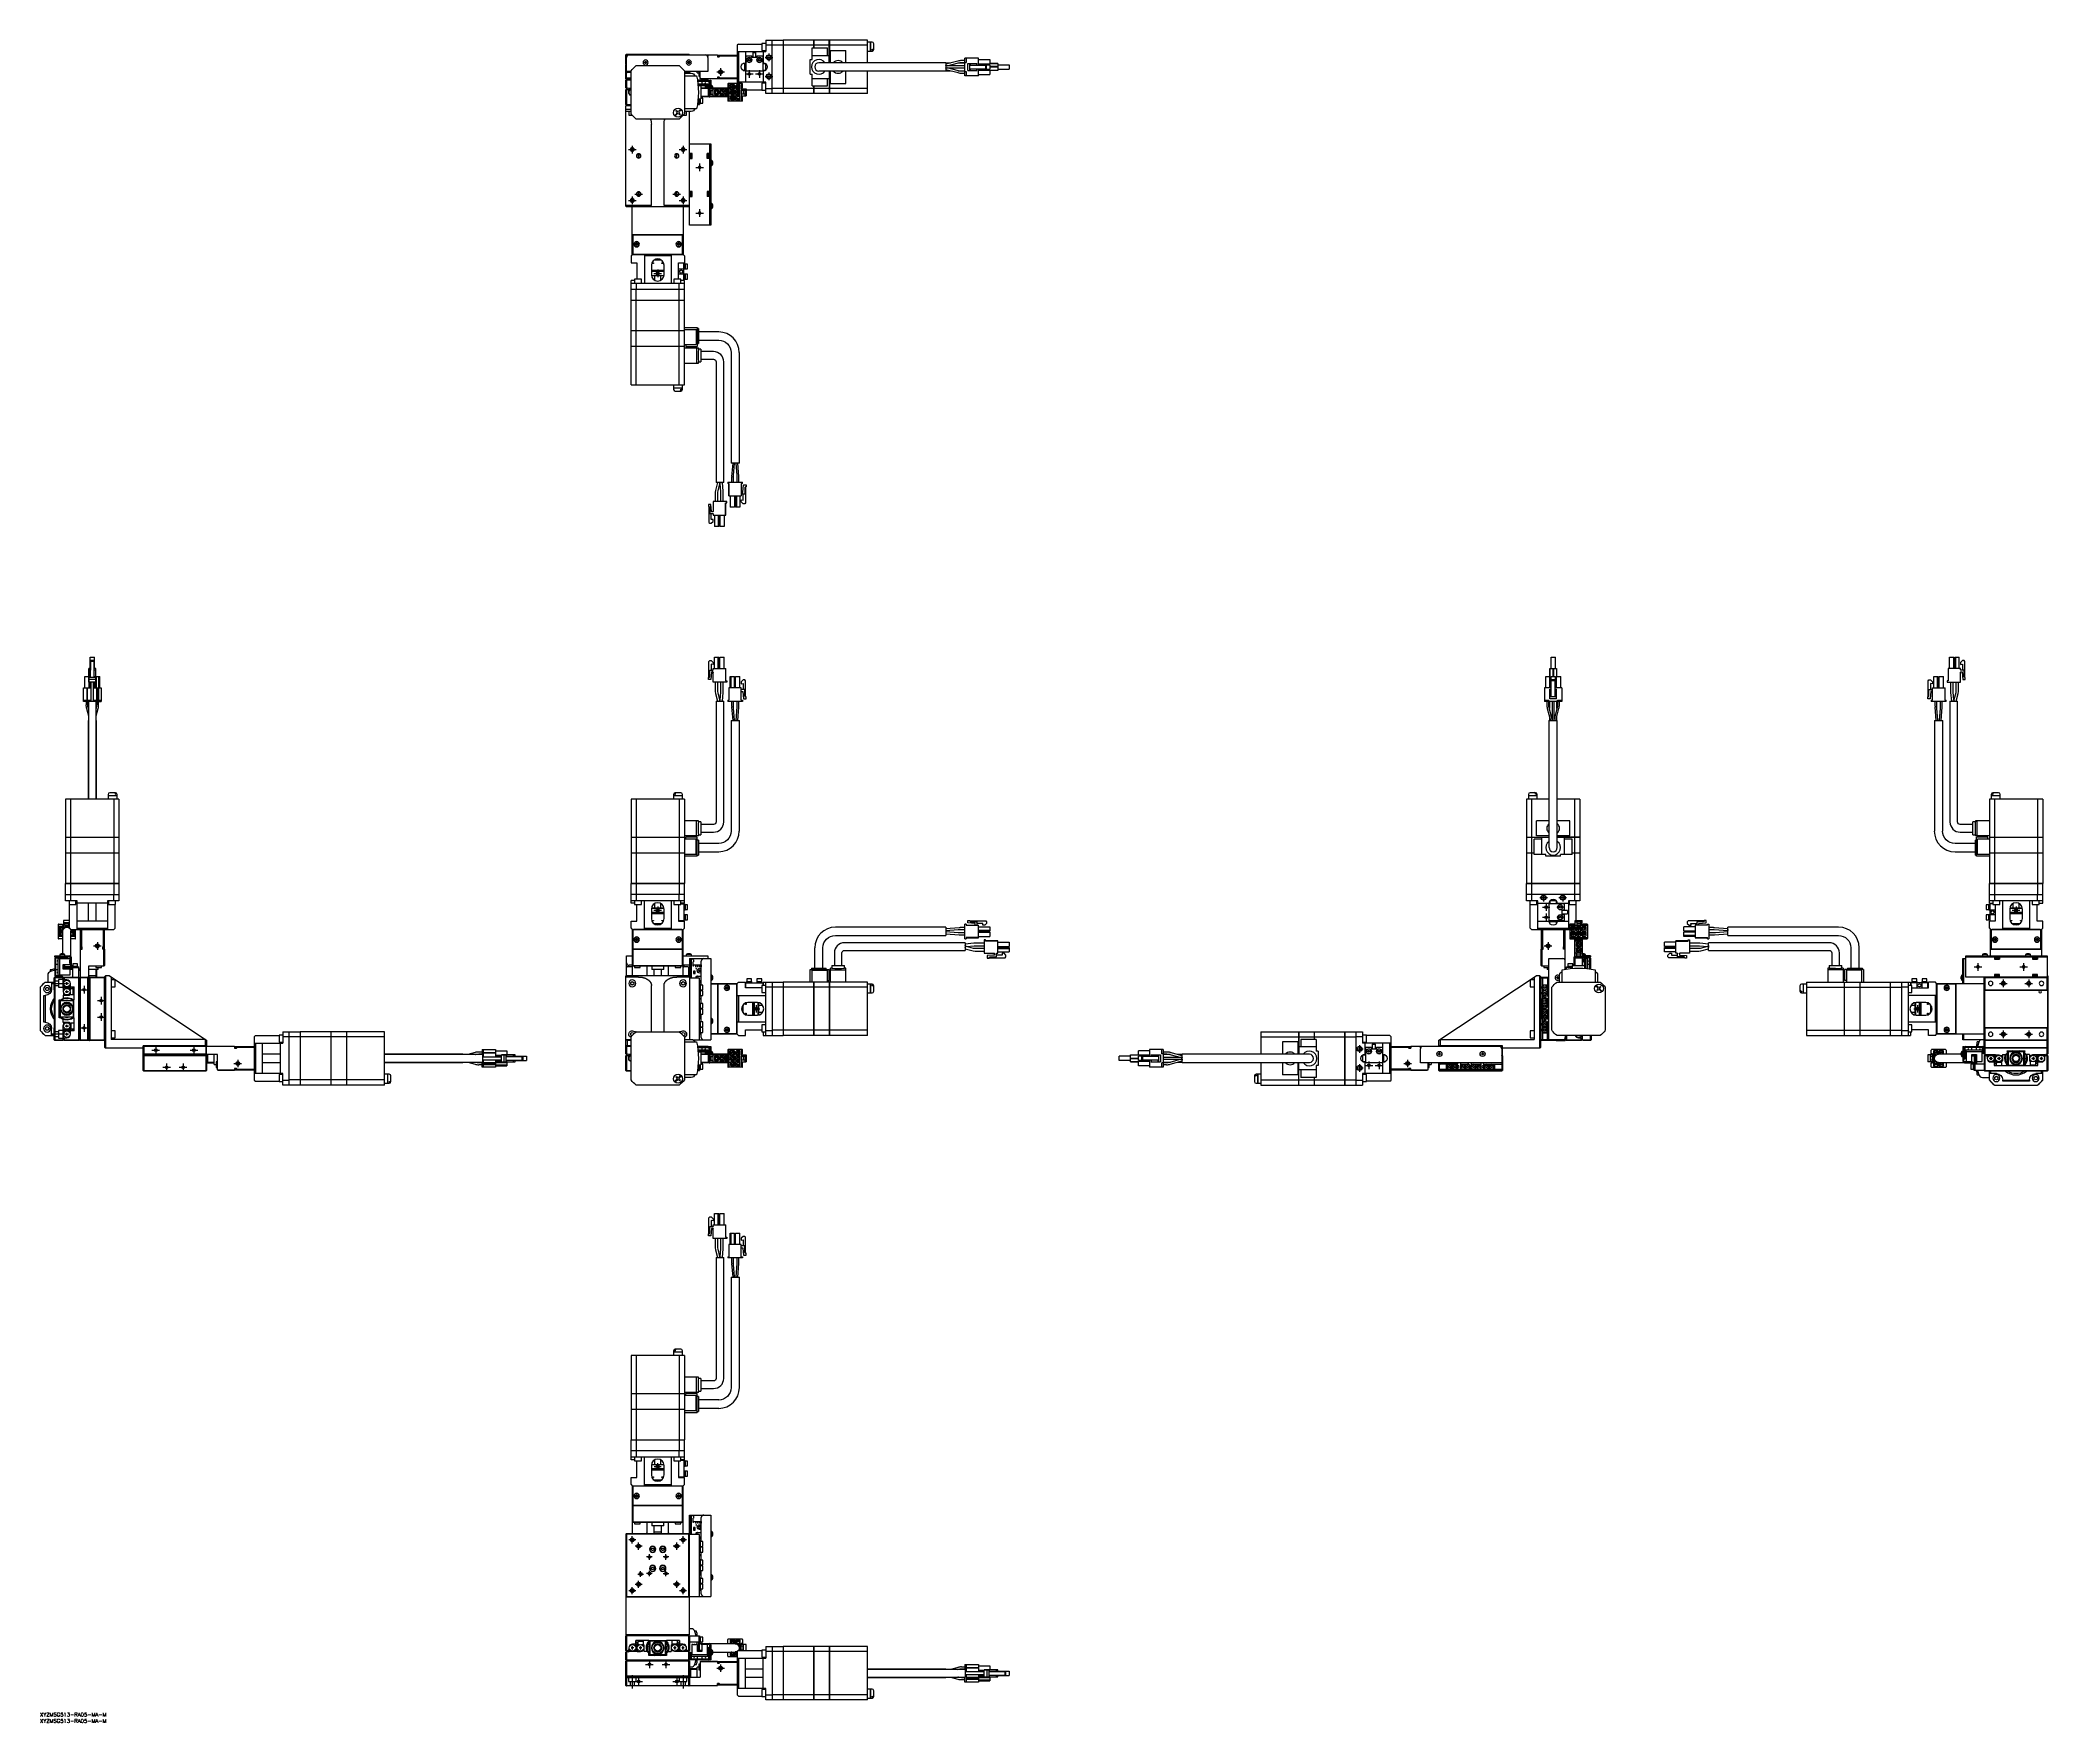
# Model space of a CAD drawing. Extents: x 0 to 1580, y -8 to 1316.
import ezdxf

# ---------------------------------------------------------------- set-up
doc = ezdxf.new("R2010")
doc.units = 0
doc.header["$LTSCALE"] = 0.5
doc.linetypes.add('CENTER', pattern=[50.8, 31.75, -6.35, 6.35, -6.35])
doc.linetypes.add('DASHED', pattern=[19.05, 12.7, -6.35])
for name, color, linetype in [('MSM_CENTER', 1, 'CENTER'), ('MSM_CONTINUOUS', 7, 'CONTINUOUS'), ('MSM_DASHED', 4, 'DASHED'), ('MSM_NARROW', 5, 'CONTINUOUS'), ('MSM_PART_NUMBER', 7, 'CONTINUOUS')]:
    doc.layers.add(name, color=color, linetype=linetype)
doc.styles.get("Standard").update_dxf_attribs({"font": 'txt.shx', "height": 3, "bigfont": 'bigfont.shx'})

# ---------------------------------------------------------------- blocks, each defined once
blk = doc.blocks.new('*U2')
at = {"layer": 'MSM_PART_NUMBER'}
blk.add_text('XYZMSG513-RA05-MA-M', height=3, dxfattribs=at).set_placement((0, -3))
blk = doc.blocks.new('*U3')
at = {"layer": 'MSM_PART_NUMBER'}
blk.add_text('XYZMSG513-RA05-MA-M', height=3, dxfattribs=at).set_placement((0, -8))

msp = doc.modelspace()

# ---------------------------------------------------------------- linework, layer by layer
at = {"layer": 'MSM_CENTER'}
for p, q in [((570.4, 1302.2), (576.4, 1302.2)), ((573.4, 1305.2), (573.4, 1299.2)), ((532.4, 1290.7), (538.4, 1290.7)), ((535.4, 1293.7), (535.4, 1287.7)), ((554.9, 1289.2), (560.9, 1289.2)), ((557.9, 1292.2), (557.9, 1286.2)), ((562.9, 1289.2), (568.9, 1289.2)), ((565.9, 1292.2), (565.9, 1286.2)), ((570.4, 1287.2), (576.4, 1287.2)), ((573.4, 1290.2), (573.4, 1284.2)), ((506.9, 1274.7), (506.9, 1274.7)), ((465.9, 1232.7), (465.9, 1226.7)), ((505.9, 1232.7), (505.9, 1226.7)), ((462.9, 1229.7), (468.9, 1229.7)), ((502.9, 1229.7), (508.9, 1229.7)), ((518.9, 1218.7), (518.9, 1212.7)), ((515.9, 1215.7), (521.9, 1215.7)), ((462.9, 1189.7), (468.9, 1189.7)), ((465.9, 1192.7), (465.9, 1186.7)), ((467.9, 1194.7), (473.9, 1194.7)), ((497.9, 1194.7), (503.9, 1194.7)), ((502.9, 1189.7), (508.9, 1189.7)), ((505.9, 1192.7), (505.9, 1186.7)), ((515.9, 1179.7), (521.9, 1179.7)), ((518.9, 1182.7), (518.9, 1176.7)), ((482.9, 1132.2), (488.9, 1132.2)), ((485.9, 1135.2), (485.9, 1129.2)), ((485.9, 634.2), (485.9, 628.2)), ((1180, 641.2), (1186, 641.2)), ((1182, 633.7), (1188, 633.7)), ((1183, 644.2), (1183, 638.2)), ((1185, 636.7), (1185, 630.7)), ((1195, 641.2), (1201, 641.2)), ((1198, 644.2), (1198, 638.2)), ((1554.7, 634.2), (1554.7, 628.2)), ((482.9, 631.2), (488.9, 631.2)), ((1182, 625.7), (1188, 625.7)), ((1185, 628.7), (1185, 622.7)), ((1551.7, 631.2), (1557.7, 631.2)), ((42, 603.2), (48, 603.2)), ((45, 606.2), (45, 600.2)), ((1183.5, 603.2), (1189.5, 603.2)), ((1186.5, 606.2), (1186.5, 600.2)), ((1521.7, 586.7), (1527.7, 586.7)), ((1524.7, 589.7), (1524.7, 583.7)), ((1557.7, 586.7), (1563.7, 586.7)), ((1560.7, 589.7), (1560.7, 583.7)), ((9, 573.7), (19.5, 573.7)), ((31.5, 568.7), (37.5, 568.7)), ((34.5, 571.7), (34.5, 565.7)), ((1541.7, 573.7), (1547.7, 573.7)), ((1544.7, 576.7), (1544.7, 570.7)), ((1561.7, 573.7), (1567.7, 573.7)), ((1564.7, 576.7), (1564.7, 570.7)), ((45, 560.2), (51, 560.2)), ((48, 563.2), (48, 557.2)), ((560.4, 553.7), (566.4, 553.7)), ((563.4, 556.7), (563.4, 550.7)), ((1474.2, 553.7), (1480.2, 553.7)), ((1477.2, 556.7), (1477.2, 550.7)), ((31.5, 538.7), (37.5, 538.7)), ((34.5, 541.7), (34.5, 535.7)), ((45, 547.2), (51, 547.2)), ((48, 550.2), (48, 544.2)), ((19.5, 533.7), (9, 533.7)), ((91, 524.2), (91, 518.2)), ((121, 524.2), (121, 518.2)), ((1035, 522.2), (1041, 522.2)), ((1038, 525.2), (1038, 519.2)), ((1541.7, 533.7), (1547.7, 533.7)), ((1544.7, 536.7), (1544.7, 530.7)), ((1561.7, 533.7), (1567.7, 533.7)), ((1564.7, 536.7), (1564.7, 530.7)), ((88, 521.2), (94, 521.2)), ((96.5, 507.7), (102.5, 507.7)), ((99.5, 510.7), (99.5, 504.7)), ((109.5, 507.7), (115.5, 507.7)), ((112.5, 510.7), (112.5, 504.7)), ((118, 521.2), (124, 521.2)), ((152.5, 510.7), (158.5, 510.7)), ((155.5, 513.7), (155.5, 507.7)), ((1035, 507.2), (1041, 507.2)), ((1038, 510.2), (1038, 504.2)), ((1042.5, 509.2), (1048.5, 509.2)), ((1045.5, 512.2), (1045.5, 506.2)), ((1050.5, 509.2), (1056.5, 509.2)), ((1053.5, 512.2), (1053.5, 506.2)), ((1073, 510.7), (1079, 510.7)), ((1076, 513.7), (1076, 507.7)), ((488.7, 193.5), (483.1, 193.5)), ((485.9, 190.7), (485.9, 196.3)), ((468.7, 136), (463.1, 136)), ((465.9, 133.2), (465.9, 138.8)), ((473.7, 131), (468.1, 131)), ((470.9, 128.2), (470.9, 133.8)), ((503.7, 131), (498.1, 131)), ((500.9, 128.2), (500.9, 133.8)), ((508.7, 136), (503.1, 136)), ((505.9, 133.2), (505.9, 138.8)), ((472.5, 106.8), (472.5, 111.2)), ((481.6, 122.5), (477.2, 122.5)), ((479.4, 120.3), (479.4, 124.7)), ((479.4, 107.3), (479.4, 111.7)), ((494.6, 122.5), (490.2, 122.5)), ((492.4, 120.3), (492.4, 124.7)), ((492.4, 107.3), (492.4, 111.7)), ((463.1, 96), (468.7, 96)), ((465.9, 93.2), (465.9, 98.8)), ((468.1, 101), (473.7, 101)), ((470.3, 109), (474.7, 109)), ((470.9, 98.2), (470.9, 103.8)), ((481.6, 109.5), (477.2, 109.5)), ((490.2, 109.5), (494.6, 109.5)), ((503.7, 101), (498.1, 101)), ((500.9, 98.2), (500.9, 103.8)), ((503.1, 96), (508.7, 96)), ((505.9, 93.2), (505.9, 98.8)), ((476.4, 38), (482.4, 38)), ((479.4, 41), (479.4, 35)), ((489.4, 38), (495.4, 38)), ((492.4, 41), (492.4, 35)), ((532.4, 35), (538.4, 35)), ((535.4, 38), (535.4, 32)), ((465.9, 29.5), (465.9, 19)), ((467.9, 24.5), (473.9, 24.5)), ((470.9, 27.5), (470.9, 21.5)), ((497.9, 24.5), (503.9, 24.5)), ((500.9, 27.5), (500.9, 21.5)), ((505.9, 29.5), (505.9, 19))]:
    msp.add_line(p, q, dxfattribs=at)
at = {"layer": 'MSM_CONTINUOUS'}
for p, q in [((549.4, 1312.7), (548.4, 1311.7)), ((548.4, 1311.7), (548.4, 1281.6)), ((549.4, 1312.7), (567.9, 1312.7)), ((567.9, 1313), (567.9, 1307.5)), ((570.9, 1313), (567.9, 1313)), ((570.9, 1315.7), (570.9, 1306.7)), ((570.9, 1315.7), (584.6, 1315.7)), ((575.9, 1311.7), (570.9, 1311.7)), ((575.9, 1273.7), (575.9, 1315.7)), ((584.6, 1311.7), (575.9, 1311.7)), ((584.6, 1315.7), (584.6, 1273.7)), ((584.7, 1315.7), (584.6, 1315.7)), ((584.7, 1311.5), (584.6, 1311.5)), ((584.7, 1315.7), (584.7, 1273.7)), ((608.6, 1315.7), (584.7, 1315.7)), ((608.6, 1311.7), (584.7, 1311.7)), ((608.6, 1315.7), (608.6, 1309.7)), ((608.7, 1315.7), (608.6, 1315.7)), ((608.7, 1311.5), (608.6, 1311.5)), ((620.9, 1315.7), (608.7, 1315.7)), ((608.7, 1315.7), (608.7, 1309.7)), ((620.9, 1311.7), (608.7, 1311.7)), ((620.9, 1298), (620.9, 1315.7)), ((621, 1315.7), (620.9, 1315.7)), ((621, 1311.5), (620.9, 1311.5)), ((650.9, 1315.7), (621, 1315.7)), ((621, 1315.7), (621, 1298)), ((650.9, 1311.7), (621, 1311.7)), ((650.9, 1298), (650.9, 1315.7)), ((653.4, 1314.2), (650.9, 1314.2)), ((653.4, 1307.2), (653.4, 1314.2)), ((653.5, 1314.2), (653.4, 1314.2)), ((653.5, 1307.2), (653.5, 1314.2)), ((654.6, 1314.2), (653.5, 1314.2)), ((655.9, 1308.5), (655.9, 1312.9)), ((461.4, 1304.7), (460.9, 1304.2)), ((460.9, 1297), (460.9, 1304.2)), ((461.4, 1298.2), (460.9, 1297.7)), ((461.4, 1297.7), (460.9, 1297.7)), ((460.9, 1297.5), (461.4, 1297.5)), ((461.4, 1297.2), (460.9, 1296.7)), ((461, 1296.9), (460.9, 1297)), ((460.9, 1285.2), (460.9, 1296.7)), ((461, 1296.8), (461, 1297)), ((461.2, 1304.5), (461.4, 1304.2)), ((461.4, 1296.7), (461.2, 1297)), ((461.4, 1297.3), (461.3, 1297.3)), ((461.4, 1304.7), (510.4, 1304.7)), ((461.4, 1304.2), (532.9, 1304.2)), ((461.4, 1303), (461.4, 1304.2)), ((461.4, 1285.2), (461.4, 1302.2)), ((468.9, 1295.7), (468.8, 1295.6)), ((468.9, 1295.7), (502.9, 1295.7)), ((475.5, 1298.4), (476.2, 1298.4)), ((476.2, 1298), (475.5, 1298)), ((476.2, 1298.4), (476.2, 1299.2)), ((476.2, 1297.3), (476.2, 1298)), ((476.6, 1299.2), (476.6, 1298.4)), ((476.6, 1298.4), (477.3, 1298.4)), ((476.6, 1298), (476.6, 1297.3)), ((477.3, 1298), (476.6, 1298)), ((503, 1295.6), (502.9, 1295.7)), ((509.5, 1298.4), (510.2, 1298.4)), ((510.2, 1298), (509.5, 1298)), ((510.2, 1298.4), (510.2, 1299.2)), ((510.2, 1297.3), (510.2, 1298)), ((510.9, 1304.2), (510.4, 1304.7)), ((510.4, 1304.2), (510.7, 1304.5)), ((510.6, 1299.2), (510.6, 1298.4)), ((510.6, 1298.4), (511.3, 1298.4)), ((510.6, 1298), (510.6, 1297.3)), ((511.3, 1298), (510.6, 1298)), ((525.4, 1304.2), (525.4, 1303)), ((525.4, 1302.2), (525.4, 1291.2)), ((532.9, 1304.2), (532.9, 1302.7)), ((534.7, 1303), (532.9, 1303)), ((532.9, 1302.7), (534.4, 1302.7)), ((533.2, 1303.2), (533.2, 1304)), ((533.2, 1304), (548.2, 1304)), ((548.4, 1303.2), (533.2, 1303.2)), ((533.7, 1304), (533.7, 1303.2)), ((534.9, 1303.2), (534.4, 1302.7)), ((547.7, 1303.2), (547.7, 1304)), ((548.2, 1304), (548.2, 1303.2)), ((548.4, 1306.7), (570.9, 1306.7)), ((549.4, 1306.7), (549.4, 1282.7)), ((554.4, 1297.5), (553.2, 1297.5)), ((554.4, 1292), (554.4, 1297.5)), ((554.9, 1306.7), (554.9, 1298)), ((555.2, 1298), (554.9, 1298)), ((555, 1291.5), (555, 1298)), ((555.2, 1303.5), (555.2, 1291.5)), ((555.2, 1303.5), (559.9, 1303.5)), ((557, 1300.2), (557.5, 1301)), ((557.5, 1299.5), (557, 1300.2)), ((557.5, 1301), (558.3, 1301)), ((558.3, 1299.5), (557.5, 1299.5)), ((558.3, 1301), (558.8, 1300.2)), ((558.8, 1300.2), (558.3, 1299.5)), ((559.9, 1302), (559.9, 1303.5)), ((563.9, 1302), (559.9, 1302)), ((560.7, 1306), (563.2, 1306)), ((560.7, 1306), (560.7, 1302)), ((563.2, 1302), (563.2, 1306)), ((563.9, 1303.5), (568.6, 1303.5)), ((563.9, 1303.5), (563.9, 1302)), ((565, 1300.2), (565.5, 1301)), ((565.5, 1299.5), (565, 1300.2)), ((565.5, 1301), (566.3, 1301)), ((566.3, 1299.5), (565.5, 1299.5)), ((566.3, 1301), (566.8, 1300.2)), ((566.8, 1300.2), (566.3, 1299.5)), ((567.9, 1307.5), (570.9, 1307.5)), ((568.6, 1303.5), (568.6, 1291.5)), ((568.9, 1298), (568.6, 1298)), ((570.9, 1297.2), (568.6, 1297.2)), ((568.9, 1306.7), (568.9, 1298)), ((570.9, 1292.2), (570.9, 1297.3)), ((605.9, 1300.5), (607.4, 1300.5)), ((605.9, 1289), (605.9, 1300.5)), ((607.4, 1300.5), (607.4, 1309.7)), ((607.4, 1309.7), (619.4, 1309.7)), ((607.4, 1303.7), (620.9, 1303.7)), ((712.7, 1298), (612.7, 1298)), ((619.4, 1303.7), (619.4, 1309.7)), ((621.9, 1298), (621.9, 1307.7)), ((621.9, 1307.7), (633.9, 1307.7)), ((633.9, 1298), (633.9, 1307.7)), ((650.9, 1307.2), (653.4, 1307.2)), ((653.4, 1307.3), (653.5, 1307.3)), ((653.5, 1307.2), (654.6, 1307.2)), ((654.4, 1308.1), (654.4, 1308.5)), ((654.4, 1308.5), (654.6, 1308.5)), ((654.4, 1308.1), (654.6, 1308.1)), ((722.1, 1299.3), (712.7, 1296.8)), ((712.7, 1298), (712.7, 1291.5)), ((716.3, 1297.7), (712.7, 1297.7)), ((727.7, 1295.5), (712.7, 1295.5)), ((713.7, 1295.5), (722.5, 1297.9)), ((727.7, 1297.7), (722.1, 1297.7)), ((727.7, 1299.7), (725, 1299.7)), ((725, 1298.2), (727.7, 1298.2)), ((738.4, 1301.6), (727.7, 1301.6)), ((727.7, 1287.8), (727.7, 1301.6)), ((727.7, 1298.2), (728.7, 1298.2)), ((728.7, 1301.6), (728.7, 1298.2)), ((729.9, 1292), (729.9, 1297.4)), ((729.9, 1297.4), (737.4, 1297.4)), ((731.4, 1292), (731.4, 1297.4)), ((731.4, 1296.2), (744.7, 1296.2)), ((731.9, 1296.2), (731.9, 1297.4)), ((737.1, 1296.2), (737.1, 1297.4)), ((738.4, 1296.2), (738.4, 1301.6)), ((738.4, 1300.6), (747.3, 1300.6)), ((738.4, 1297.2), (747.3, 1297.2)), ((738.4, 1296.4), (747.3, 1296.4)), ((742.9, 1297.2), (742.9, 1296.4)), ((743.9, 1297.2), (743.9, 1296.4)), ((744, 1293.2), (744, 1296.2)), ((744.7, 1293.2), (744.7, 1296.2)), ((747.3, 1300.6), (747.3, 1297.2)), ((747.3, 1297.4), (750.6, 1297.4)), ((750.7, 1297.4), (747.3, 1297.4)), ((747.3, 1297.4), (752.4, 1297.4)), ((753.6, 1297.4), (747.3, 1297.4)), ((747.3, 1296.4), (747.3, 1293)), ((750.6, 1297.4), (750.9, 1297.4)), ((750.9, 1297.4), (750.7, 1297.4)), ((752.4, 1297.4), (752.7, 1297.4)), ((752.7, 1297.4), (753.6, 1297.4)), ((753.6, 1297.4), (753.6, 1292)), ((753.6, 1296.4), (762.5, 1296.4)), ((753.6, 1296.4), (762.5, 1296.4)), ((753.6, 1296.4), (762.5, 1296.4)), ((762.5, 1296.4), (762.5, 1293)), ((460.9, 1285.2), (461.4, 1284.7)), ((460.9, 1284.2), (461.2, 1284.5)), ((460.9, 1278.2), (460.9, 1284.2)), ((461.2, 1285), (461.4, 1285.2)), ((461.2, 1284.5), (461.4, 1284.7)), ((461.4, 1284.2), (461.2, 1284.5)), ((464.9, 1291.2), (461.4, 1291.2)), ((461.4, 1289.7), (461.9, 1290.2)), ((464.9, 1290.2), (461.4, 1290.2)), ((461.4, 1286.2), (464.9, 1286.2)), ((464.9, 1285.2), (461.4, 1285.2)), ((461.4, 1284.7), (464.9, 1284.7)), ((461.4, 1284.2), (461.4, 1277.7)), ((464.9, 1284.2), (461.4, 1284.2)), ((461.9, 1286.2), (461.9, 1285.2)), ((465, 1291.9), (464.9, 1291.7)), ((464.9, 1257.8), (464.9, 1291.7)), ((506.9, 1291.7), (506.8, 1291.9)), ((506.9, 1291.7), (506.9, 1257.8)), ((525.4, 1291.2), (506.9, 1291.2)), ((506.9, 1290.2), (510.4, 1290.2)), ((506.9, 1289.7), (512.3, 1289.7)), ((506.9, 1287.7), (516.5, 1287.7)), ((509.9, 1290.2), (510.4, 1289.7)), ((510.4, 1289.7), (510.4, 1291.2)), ((510.9, 1291.2), (510.9, 1289.7)), ((516.9, 1290), (516.9, 1291.2)), ((516.9, 1290), (518.4, 1290)), ((525.7, 1284.2), (517.1, 1284.2)), ((517.3, 1283.4), (525.7, 1283.4)), ((517.5, 1281.4), (525.4, 1281.4)), ((517.9, 1280.6), (517.6, 1280.6)), ((523.2, 1279.7), (517.7, 1279.7)), ((517.9, 1280.6), (517.9, 1279.7)), ((525.4, 1280.2), (517.9, 1280.2)), ((518.4, 1291.2), (518.4, 1287.5)), ((518.4, 1287.5), (519.4, 1287.5)), ((519.4, 1285.7), (519.4, 1291.2)), ((519.4, 1286.1), (520, 1285.7)), ((519.9, 1285.2), (519.4, 1285.7)), ((532.9, 1285.2), (519.9, 1285.2)), ((519.9, 1279.7), (519.9, 1269.7)), ((520, 1285.7), (532.9, 1285.7)), ((520, 1285.7), (520.5, 1285.2)), ((520.9, 1281.4), (520.9, 1283.4)), ((523.2, 1279.7), (523.2, 1278.1)), ((523.3, 1281.4), (523.3, 1282.2)), ((523.5, 1282.2), (523.3, 1282.2)), ((523.5, 1281.4), (523.5, 1282.2)), ((524.2, 1278), (524.2, 1280.2)), ((524.6, 1279.7), (524.2, 1279.7)), ((524.6, 1280.2), (524.6, 1279.7)), ((525.2, 1280.2), (525.2, 1279.2)), ((525.4, 1281.4), (525.4, 1280.2)), ((526.1, 1283), (526.1, 1278)), ((526.9, 1284.2), (527.7, 1284.2)), ((526.9, 1278), (526.9, 1284.2)), ((527.7, 1284.2), (527.7, 1278)), ((528.6, 1280.2), (527.7, 1280.2)), ((528.6, 1280.2), (528.6, 1278)), ((534.4, 1286.7), (532.9, 1286.7)), ((532.9, 1286.7), (532.9, 1285.2)), ((533.2, 1285.4), (533.2, 1286.2)), ((533.2, 1286.2), (548.4, 1286.2)), ((548.2, 1285.4), (533.2, 1285.4)), ((533.7, 1286.2), (533.7, 1285.4)), ((534.4, 1286.7), (534.9, 1286.2)), ((541, 1281.3), (541, 1268.1)), ((552.3, 1281.6), (541.3, 1281.6)), ((542, 1281.6), (542, 1279.2)), ((542.9, 1280.6), (542.9, 1277.2)), ((546.3, 1280.6), (542.9, 1280.6)), ((544.3, 1279.7), (543.9, 1279.3)), ((544, 1279.7), (544, 1279.4)), ((544.7, 1279.7), (544, 1279.7)), ((545.7, 1279.7), (544.3, 1279.7)), ((545.2, 1279.8), (544.7, 1279.8)), ((544.7, 1279.8), (544.7, 1279.7)), ((545.2, 1279.8), (545.2, 1279.7)), ((545.7, 1279.7), (545.2, 1279.7)), ((545.7, 1279.7), (545.7, 1278.1)), ((546.3, 1277.2), (546.3, 1280.6)), ((547.9, 1280.6), (547.1, 1279.9)), ((547.1, 1279.9), (547.1, 1278)), ((547.7, 1285.4), (547.7, 1286.2)), ((550.5, 1280.6), (547.9, 1280.6)), ((548.5, 1279.7), (548.1, 1279.3)), ((548.2, 1286.2), (548.2, 1285.4)), ((548.2, 1279.7), (548.2, 1279.4)), ((548.9, 1279.7), (548.2, 1279.7)), ((570.9, 1282.7), (548.4, 1282.7)), ((548.4, 1279.6), (548.4, 1279.4)), ((549.9, 1279.7), (548.5, 1279.7)), ((549.4, 1279.8), (548.9, 1279.8)), ((548.9, 1279.8), (548.9, 1279.7)), ((549.4, 1279.8), (549.4, 1279.7)), ((549.9, 1279.7), (549.4, 1279.7)), ((549.9, 1279.7), (549.9, 1278.1)), ((550.5, 1277.2), (550.5, 1280.6)), ((551.6, 1281.6), (551.6, 1267.8)), ((552.6, 1278.2), (552.6, 1281.3)), ((553.2, 1292), (554.4, 1292)), ((554.9, 1291.5), (554.9, 1282.7)), ((554.9, 1291.5), (568.9, 1291.5)), ((565.2, 1288.9), (565.2, 1289.6)), ((565.2, 1288.9), (565.2, 1288.9)), ((567.9, 1282), (567.9, 1276.5)), ((570.9, 1282), (567.9, 1282)), ((568.6, 1292.2), (570.9, 1292.2)), ((568.9, 1291.5), (568.9, 1282.7)), ((570.9, 1273.7), (570.9, 1282.7)), ((605.9, 1289), (607.4, 1289)), ((607.4, 1279.7), (607.4, 1289)), ((607.4, 1285.7), (620.9, 1285.7)), ((607.4, 1279.7), (619.4, 1279.7)), ((608.6, 1279.7), (608.6, 1273.7)), ((608.7, 1279.7), (608.7, 1273.7)), ((612.7, 1291.5), (712.7, 1291.5)), ((619.4, 1279.7), (619.4, 1285.7)), ((620.9, 1291.5), (620.9, 1273.7)), ((621, 1291.5), (621, 1273.7)), ((621.9, 1281.7), (621.9, 1291.5)), ((621.9, 1281.7), (633.9, 1281.7)), ((633.9, 1281.7), (633.9, 1291.5)), ((650.9, 1273.7), (650.9, 1291.5)), ((712.7, 1294), (712.8, 1294)), ((712.7, 1292.7), (722.2, 1290.2)), ((712.7, 1291.7), (716.3, 1291.7)), ((712.8, 1294.1), (713.7, 1294)), ((713.7, 1294), (727.7, 1294)), ((722.5, 1291.6), (713.7, 1294)), ((722.1, 1291.7), (727.7, 1291.7)), ((727.7, 1291.3), (725, 1291.3)), ((725, 1289.8), (727.7, 1289.8)), ((727.7, 1291.2), (728.7, 1291.2)), ((738.4, 1287.8), (727.7, 1287.8)), ((728.7, 1291.2), (728.7, 1287.8)), ((729.9, 1292), (737.4, 1292)), ((731.4, 1293.2), (744.7, 1293.2)), ((731.9, 1292), (731.9, 1293.2)), ((737.1, 1292), (737.1, 1293.2)), ((738.4, 1287.8), (738.4, 1293.2)), ((738.4, 1293), (747.3, 1293)), ((738.4, 1292.2), (747.3, 1292.2)), ((738.4, 1288.8), (747.3, 1288.8)), ((742.9, 1293), (742.9, 1292.2)), ((743.9, 1293), (743.9, 1292.2)), ((753.6, 1295), (747.3, 1295)), ((753.6, 1294.5), (747.3, 1294.5)), ((747.3, 1292.2), (747.3, 1288.8)), ((753.6, 1292), (747.3, 1292)), ((753.6, 1293), (762.5, 1293)), ((461.4, 1277.7), (460.9, 1278.2)), ((461.2, 1277), (460.9, 1276.7)), ((460.9, 1265.2), (460.9, 1276.7)), ((460.9, 1265.2), (461.2, 1265)), ((461.4, 1264.7), (460.9, 1264.2)), ((460.9, 1185.2), (460.9, 1264.2)), ((464.9, 1264.2), (460.9, 1264.2)), ((461.2, 1277), (461.4, 1277.2)), ((461.4, 1276.7), (461.2, 1277)), ((461.2, 1265), (461.4, 1265.2)), ((461.4, 1264.7), (461.2, 1265)), ((461.8, 1277.7), (461.4, 1277.7)), ((461.4, 1277.2), (461.8, 1277.2)), ((461.4, 1276.7), (461.4, 1265.2)), ((462.6, 1276.7), (461.4, 1276.7)), ((461.4, 1265.2), (464.9, 1265.2)), ((461.4, 1264.7), (464.9, 1264.7)), ((463.2, 1277.2), (462.6, 1276.7)), ((462.6, 1276.7), (463.2, 1276.1)), ((464.9, 1277.7), (463.2, 1277.7)), ((463.2, 1274.7), (463.2, 1277.2)), ((463.2, 1277.2), (464.9, 1277.2)), ((517.1, 1265.2), (518.9, 1265.2)), ((517.6, 1268.9), (517.9, 1268.9)), ((517.7, 1269.7), (519.9, 1269.7)), ((517.9, 1269.7), (517.9, 1268.9)), ((518.4, 1265.2), (518.4, 1269.7)), ((518.4, 1266.2), (519.4, 1266.2)), ((518.9, 1266.2), (518.9, 1269.7)), ((518.9, 1266.2), (518.9, 1265.2)), ((519.4, 1269.7), (519.4, 1266.2)), ((519.4, 1266.3), (521.4, 1266.3)), ((541, 1278), (519.9, 1278)), ((534.9, 1277.7), (519.9, 1277.7)), ((519.9, 1271.7), (534.9, 1271.7)), ((519.9, 1271.5), (541, 1271.5)), ((521.4, 1270.1), (519.9, 1270.1)), ((520.2, 1271.2), (520.2, 1271.5)), ((526.5, 1271.2), (520.2, 1271.2)), ((521.4, 1266.3), (521.4, 1270.1)), ((523.2, 1278.1), (523.7, 1278.1)), ((523.7, 1278.1), (523.7, 1278)), ((525, 1279), (524.7, 1278.7)), ((524.7, 1278), (524.7, 1278.7)), ((525.2, 1279.2), (525, 1279)), ((525.2, 1279.2), (525.2, 1278)), ((526.1, 1279.2), (525.2, 1279.2)), ((525.8, 1272), (525.8, 1277.4)), ((525.8, 1277.4), (540.2, 1277.4)), ((525.8, 1272), (540.2, 1272)), ((526.1, 1272), (526.1, 1277.4)), ((526.1, 1276.2), (529.6, 1276.2)), ((526.1, 1273.2), (529.6, 1273.2)), ((526.8, 1272), (526.8, 1277.4)), ((528.1, 1273.2), (528.1, 1276.2)), ((529.2, 1279.1), (529.2, 1279.1)), ((529.2, 1278.4), (529.3, 1278.4)), ((529.3, 1278.1), (529.2, 1278.1)), ((529.6, 1272), (529.6, 1277.4)), ((530.7, 1276.4), (530.7, 1273)), ((533.4, 1276.4), (530.7, 1276.4)), ((530.7, 1273), (533.4, 1273)), ((531.9, 1275.5), (531.4, 1275.5)), ((531.4, 1273.9), (531.4, 1275.5)), ((532.7, 1275.5), (531.4, 1275.5)), ((531.4, 1274), (532.7, 1274)), ((531.4, 1273.9), (531.9, 1273.9)), ((532.4, 1275.6), (531.9, 1275.6)), ((531.9, 1275.5), (531.9, 1275.6)), ((531.9, 1274), (531.9, 1273.8)), ((531.9, 1273.8), (532.4, 1273.8)), ((532.4, 1275.5), (532.4, 1275.6)), ((533, 1275.5), (532.4, 1275.5)), ((532.4, 1273.8), (532.4, 1274)), ((532.4, 1273.9), (533, 1273.9)), ((533.1, 1275.1), (532.7, 1275.5)), ((532.7, 1274), (533.1, 1274.4)), ((533, 1275.2), (533, 1275.5)), ((533, 1273.9), (533, 1274.3)), ((533.1, 1274.4), (533.1, 1275.1)), ((534.1, 1275.7), (533.4, 1276.4)), ((533.4, 1273), (534.1, 1273.8)), ((534.1, 1273.8), (534.1, 1275.7)), ((538.3, 1276.4), (534.9, 1276.4)), ((534.9, 1276.4), (534.9, 1273)), ((534.9, 1273), (538.3, 1273)), ((536.1, 1275.5), (535.6, 1275.5)), ((535.6, 1273.9), (535.6, 1275.5)), ((536.9, 1275.5), (535.6, 1275.5)), ((535.6, 1274), (536.9, 1274)), ((535.6, 1273.9), (536.1, 1273.9)), ((536.6, 1275.6), (536.1, 1275.6)), ((536.1, 1275.5), (536.1, 1275.6)), ((536.1, 1274), (536.1, 1273.8)), ((536.1, 1273.8), (536.6, 1273.8)), ((536.6, 1275.5), (536.6, 1275.6)), ((537.2, 1275.5), (536.6, 1275.5)), ((536.6, 1273.8), (536.6, 1274)), ((536.6, 1273.9), (537.2, 1273.9)), ((537.3, 1275.1), (536.9, 1275.5)), ((536.9, 1274), (537.3, 1274.4)), ((537.2, 1275.2), (537.2, 1275.5)), ((537.2, 1273.9), (537.2, 1274.3)), ((537.3, 1274.4), (537.3, 1275.1)), ((538.3, 1273), (538.3, 1276.4)), ((539.2, 1275), (539.2, 1277.4)), ((539.2, 1272), (539.2, 1274.5)), ((540.2, 1272), (540.2, 1277.4)), ((552.3, 1267.8), (541.3, 1267.8)), ((542, 1278.7), (542, 1275.3)), ((542, 1274.8), (542, 1274.7)), ((542, 1274.2), (542, 1271.3)), ((542, 1270.8), (542, 1270.8)), ((542, 1270.3), (542, 1270.2)), ((542, 1269.7), (542, 1267.8)), ((542.9, 1277.2), (546.3, 1277.2)), ((543.7, 1276.4), (542.9, 1275.7)), ((542.9, 1275.7), (542.9, 1273.8)), ((542.9, 1273.8), (543.7, 1273)), ((543.7, 1272.2), (542.9, 1271.5)), ((542.9, 1271.5), (542.9, 1269.6)), ((542.9, 1269.6), (543.7, 1268.8)), ((546.3, 1276.4), (543.7, 1276.4)), ((543.7, 1273), (546.3, 1273)), ((546.3, 1272.2), (543.7, 1272.2)), ((543.7, 1268.8), (546.3, 1268.8)), ((543.9, 1279.3), (543.9, 1278.6)), ((543.9, 1278.6), (544, 1278.5)), ((544, 1275.2), (543.9, 1275.1)), ((543.9, 1275.1), (543.9, 1274.4)), ((543.9, 1274.4), (544, 1274.3)), ((544, 1271), (543.9, 1270.9)), ((543.9, 1270.9), (543.9, 1270.2)), ((543.9, 1270.2), (544, 1270.1)), ((544, 1278.5), (544, 1278.1)), ((544, 1278.5), (544.3, 1278.2)), ((544, 1278.1), (544.7, 1278.1)), ((544.7, 1275.5), (544, 1275.5)), ((544, 1275.5), (544, 1275.2)), ((544.3, 1275.5), (544, 1275.2)), ((544, 1274.3), (544, 1273.9)), ((544, 1274.3), (544.3, 1274)), ((544, 1273.9), (544.7, 1273.9)), ((544.7, 1271.3), (544, 1271.3)), ((544, 1271.3), (544, 1271)), ((544.3, 1271.3), (544, 1271)), ((544, 1270.1), (544, 1269.7)), ((544, 1270.1), (544.3, 1269.8)), ((544, 1269.7), (544.7, 1269.7)), ((544.1, 1278.7), (544.2, 1278.3)), ((544.1, 1270.8), (544.2, 1271.2)), ((544.3, 1278.2), (545.7, 1278.2)), ((545.7, 1275.5), (544.3, 1275.5)), ((544.3, 1274), (545.7, 1274)), ((545.7, 1271.3), (544.3, 1271.3)), ((544.3, 1269.8), (545.7, 1269.8)), ((544.7, 1278.2), (544.7, 1278)), ((544.7, 1278), (545.2, 1278)), ((545.2, 1275.6), (544.7, 1275.6)), ((544.7, 1275.6), (544.7, 1275.5)), ((544.7, 1274), (544.7, 1273.8)), ((544.7, 1273.8), (545.2, 1273.8)), ((545.2, 1271.4), (544.7, 1271.4)), ((544.7, 1271.4), (544.7, 1271.3)), ((544.7, 1269.8), (544.7, 1269.6)), ((544.7, 1269.6), (545.2, 1269.6)), ((545.2, 1278), (545.2, 1278.2)), ((545.2, 1278.1), (545.7, 1278.1)), ((545.2, 1275.6), (545.2, 1275.5)), ((545.7, 1275.5), (545.2, 1275.5)), ((545.2, 1273.8), (545.2, 1274)), ((545.2, 1273.9), (545.7, 1273.9)), ((545.2, 1271.4), (545.2, 1271.3)), ((545.7, 1271.3), (545.2, 1271.3)), ((545.2, 1269.6), (545.2, 1269.8)), ((545.2, 1269.7), (545.7, 1269.7)), ((545.7, 1278.6), (545.5, 1279.2)), ((545.7, 1270.9), (545.5, 1270.3)), ((545.7, 1275.5), (545.6, 1275.5)), ((545.7, 1274), (545.6, 1274)), ((545.7, 1275.5), (545.7, 1273.9)), ((545.7, 1271.3), (545.7, 1269.7)), ((546.3, 1273), (546.3, 1276.4)), ((546.3, 1268.8), (546.3, 1272.2)), ((547.1, 1278), (547.9, 1277.2)), ((550.5, 1276.4), (547.1, 1276.4)), ((547.1, 1276.4), (547.1, 1273)), ((547.1, 1273), (550.5, 1273)), ((550.5, 1272.2), (547.1, 1272.2)), ((547.1, 1272.2), (547.1, 1268.8)), ((547.1, 1268.8), (550.5, 1268.8)), ((547.9, 1277.2), (550.5, 1277.2)), ((548.1, 1279.3), (548.1, 1278.6)), ((548.3, 1279.1), (548.1, 1278.6)), ((548.1, 1278.6), (548.5, 1278.2)), ((548.2, 1275.2), (548.1, 1275.1)), ((548.1, 1275.1), (548.1, 1274.4)), ((548.1, 1274.4), (548.2, 1274.3)), ((548.5, 1271.3), (548.1, 1270.9)), ((548.1, 1270.9), (548.1, 1270.2)), ((548.1, 1270.2), (548.2, 1270.1)), ((548.2, 1278.5), (548.2, 1278.1)), ((548.2, 1278.1), (548.9, 1278.1)), ((548.9, 1275.5), (548.2, 1275.5)), ((548.2, 1275.5), (548.2, 1275.2)), ((548.5, 1275.5), (548.2, 1275.2)), ((548.2, 1274.3), (548.2, 1273.9)), ((548.2, 1274.3), (548.5, 1274)), ((548.2, 1273.9), (548.9, 1273.9)), ((548.9, 1271.3), (548.2, 1271.3)), ((548.2, 1271.3), (548.2, 1271)), ((548.2, 1270.1), (548.2, 1269.7)), ((548.2, 1270.1), (548.5, 1269.8)), ((548.2, 1269.7), (548.9, 1269.7)), ((548.5, 1278.2), (549.9, 1278.2)), ((549.9, 1275.5), (548.5, 1275.5)), ((548.5, 1274), (549.9, 1274)), ((549.9, 1271.3), (548.5, 1271.3)), ((548.5, 1269.8), (549.9, 1269.8)), ((548.9, 1278.2), (548.9, 1278)), ((548.9, 1278), (549.4, 1278)), ((549.4, 1275.6), (548.9, 1275.6)), ((548.9, 1275.6), (548.9, 1275.5)), ((548.9, 1274), (548.9, 1273.8)), ((548.9, 1273.8), (549.4, 1273.8)), ((549.4, 1271.4), (548.9, 1271.4)), ((548.9, 1271.4), (548.9, 1271.3)), ((548.9, 1269.8), (548.9, 1269.6)), ((548.9, 1269.6), (549.4, 1269.6)), ((549.4, 1278), (549.4, 1278.2)), ((549.4, 1278.1), (549.9, 1278.1)), ((549.4, 1275.6), (549.4, 1275.5)), ((549.9, 1275.5), (549.4, 1275.5)), ((549.4, 1273.8), (549.4, 1274)), ((549.4, 1273.9), (549.9, 1273.9)), ((549.4, 1271.4), (549.4, 1271.3)), ((549.9, 1271.3), (549.4, 1271.3)), ((549.4, 1269.6), (549.4, 1269.8)), ((549.4, 1269.7), (549.9, 1269.7)), ((549.6, 1278.2), (549.7, 1278.7)), ((549.9, 1275.5), (549.9, 1273.9)), ((549.9, 1271.3), (549.9, 1269.7)), ((550.5, 1273), (550.5, 1276.4)), ((550.5, 1268.8), (550.5, 1272.2)), ((551.6, 1278.2), (552.6, 1278.2)), ((551.6, 1277.4), (555.4, 1277.4)), ((555.1, 1276.2), (551.6, 1276.2)), ((555.1, 1273.2), (551.6, 1273.2)), ((551.6, 1272), (555.4, 1272)), ((552.6, 1271.2), (551.6, 1271.2)), ((552.6, 1268.1), (552.6, 1271.2)), ((553.1, 1276.2), (553.1, 1273.2)), ((554.4, 1277.4), (554.4, 1272)), ((555.1, 1277.4), (555.1, 1272)), ((555.4, 1277.4), (555.4, 1272)), ((555.4, 1276.7), (567.9, 1276.7)), ((567.9, 1276.5), (570.9, 1276.5)), ((570.9, 1277.7), (575.9, 1277.7)), ((584.6, 1273.7), (570.9, 1273.7)), ((584.6, 1277.8), (575.9, 1277.8)), ((584.7, 1278), (584.6, 1278)), ((584.7, 1273.8), (584.6, 1273.8)), ((608.6, 1277.8), (584.7, 1277.8)), ((608.6, 1273.7), (584.7, 1273.7)), ((608.7, 1278), (608.6, 1278)), ((608.7, 1273.8), (608.6, 1273.8)), ((620.9, 1277.8), (608.7, 1277.8)), ((620.9, 1273.7), (608.7, 1273.7)), ((621, 1278), (620.9, 1278)), ((621, 1273.8), (620.9, 1273.8)), ((650.9, 1277.8), (621, 1277.8)), ((650.9, 1273.7), (621, 1273.7)), ((464.9, 1261.2), (460.9, 1261.2)), ((464.9, 1259.7), (460.9, 1259.7)), ((463.2, 1259.7), (463.2, 1256.7)), ((463.2, 1256.7), (465.8, 1256.7)), ((464.9, 1257.7), (465, 1257.6)), ((468.8, 1253.9), (468.9, 1253.7)), ((502.9, 1253.7), (468.9, 1253.7)), ((480.9, 1185.7), (480.9, 1249.7)), ((490.9, 1185.7), (490.9, 1249.7)), ((499.3, 1256.5), (500.9, 1258)), ((501.2, 1257.7), (499.6, 1256.1)), ((500.2, 1260.1), (500.6, 1260.4)), ((500.9, 1259.5), (500.2, 1260.1)), ((500.6, 1260.4), (501.2, 1259.8)), ((502.6, 1259.8), (504.2, 1261.4)), ((503.2, 1257.1), (502.6, 1257.7)), ((502.9, 1253.7), (503, 1253.9)), ((504.6, 1261), (503, 1259.5)), ((503, 1258), (503.6, 1257.4)), ((503.6, 1257.4), (503.2, 1257.1)), ((506, 1256.7), (508.7, 1256.7)), ((506.8, 1257.6), (506.9, 1257.7)), ((516.5, 1261.7), (506.9, 1261.7)), ((512.3, 1259.7), (506.9, 1259.7)), ((508.7, 1256.7), (508.7, 1259.7)), ((510.9, 1170.2), (510.9, 1259.7)), ((510.9, 1234.2), (527.7, 1234.2)), ((526.9, 1170.2), (526.9, 1234.2)), ((527.7, 1234.2), (527.7, 1170.2)), ((470.9, 1223), (470.9, 1226.5)), ((471.3, 1223), (471.3, 1226.5)), ((500.6, 1223), (500.6, 1226.5)), ((500.9, 1223), (500.9, 1226.5)), ((512.9, 1226.7), (510.9, 1226.7)), ((510.9, 1222.7), (512.9, 1222.7)), ((511.7, 1222.7), (511.7, 1226.7)), ((512.2, 1226.7), (512.2, 1222.7)), ((512.4, 1226.7), (512.4, 1222.7)), ((512.9, 1222.7), (512.9, 1226.7)), ((524.9, 1222.7), (524.9, 1226.7)), ((526.9, 1226.7), (524.9, 1226.7)), ((526.9, 1222.7), (524.9, 1222.7)), ((525.4, 1222.7), (525.4, 1226.7)), ((526.1, 1226.7), (526.1, 1222.7)), ((528.6, 1221.2), (527.7, 1221.2)), ((527.7, 1217.2), (528.6, 1217.2)), ((528.6, 1221.2), (528.6, 1217.2)), ((529.2, 1220.1), (529.2, 1220.1)), ((529.2, 1219.4), (529.3, 1219.4)), ((529.3, 1219.1), (529.2, 1219.1)), ((529.2, 1218.4), (529.2, 1218.4)), ((460.9, 1185.7), (461.9, 1184.7)), ((460.9, 1185.2), (461.2, 1185)), ((480.9, 1185.7), (461, 1185.7)), ((461.2, 1185), (461.4, 1185.2)), ((461.4, 1184.7), (461.2, 1185)), ((470.9, 1193), (470.9, 1196.5)), ((471.3, 1193), (471.3, 1196.5)), ((510.9, 1185.7), (490.9, 1185.7)), ((500.6, 1193), (500.6, 1196.5)), ((500.9, 1193), (500.9, 1196.5)), ((509.9, 1184.7), (510.9, 1185.7)), ((510.4, 1185.2), (510.7, 1185)), ((510.9, 1185.2), (510.4, 1184.7)), ((512.9, 1196.7), (510.9, 1196.7)), ((510.9, 1192.7), (512.9, 1192.7)), ((511.7, 1192.7), (511.7, 1196.7)), ((512.2, 1196.7), (512.2, 1192.7)), ((512.4, 1196.7), (512.4, 1192.7)), ((512.9, 1192.7), (512.9, 1196.7)), ((526.9, 1196.7), (524.9, 1196.7)), ((524.9, 1196.7), (524.9, 1192.7)), ((526.9, 1192.7), (524.9, 1192.7)), ((525.4, 1192.7), (525.4, 1196.7)), ((526.1, 1192.7), (526.1, 1196.7)), ((528.6, 1187.2), (527.7, 1187.2)), ((528.6, 1187.2), (528.6, 1183.2)), ((529.2, 1186.1), (529.2, 1186.1)), ((529.2, 1185.4), (529.3, 1185.4)), ((529.3, 1185.1), (529.2, 1185.1)), ((510.4, 1184.7), (461.4, 1184.7)), ((465.9, 1147.2), (465.9, 1184.7)), ((505.9, 1184.7), (505.9, 1147.2)), ((527.7, 1170.2), (510.9, 1170.2)), ((527.7, 1183.2), (528.6, 1183.2)), ((529.2, 1184.4), (529.2, 1184.4)), ((505.9, 1162.7), (465.9, 1162.7)), ((466.4, 1161.2), (465.9, 1161.2)), ((466.4, 1160.7), (465.9, 1160.7)), ((466.9, 1162.4), (466.4, 1161.9)), ((466.4, 1161.9), (466.4, 1147.9)), ((504.9, 1162.4), (466.9, 1162.4)), ((469.2, 1155.5), (468.5, 1155.5)), ((468.5, 1155), (469.2, 1155)), ((469.2, 1156.2), (469.2, 1155.5)), ((469.2, 1155), (469.2, 1154.3)), ((469.7, 1155.5), (469.7, 1156.2)), ((470.3, 1155.5), (469.7, 1155.5)), ((469.7, 1154.3), (469.7, 1155)), ((469.7, 1155), (470.3, 1155)), ((471.4, 1162.4), (471.4, 1162.7)), ((472.2, 1162.7), (472.2, 1162.4)), ((477.7, 1162.4), (477.7, 1162.7)), ((481.1, 1162.7), (480.9, 1162.5)), ((490.9, 1162.5), (480.9, 1162.5)), ((480.9, 1162.5), (480.9, 1162.4)), ((490.9, 1162.5), (490.7, 1162.7)), ((490.9, 1162.4), (490.9, 1162.5)), ((494.2, 1162.7), (494.2, 1162.4)), ((499.7, 1162.4), (499.7, 1162.7)), ((500.4, 1162.7), (500.4, 1162.4)), ((502.2, 1155.5), (501.5, 1155.5)), ((501.5, 1155), (502.2, 1155)), ((502.2, 1156.2), (502.2, 1155.5)), ((502.2, 1155), (502.2, 1154.3)), ((502.7, 1155.5), (502.7, 1156.2)), ((503.3, 1155.5), (502.7, 1155.5)), ((502.7, 1154.3), (502.7, 1155)), ((502.7, 1155), (503.3, 1155)), ((505.4, 1161.9), (504.9, 1162.4)), ((505.4, 1147.9), (505.4, 1161.9)), ((505.9, 1161.2), (505.4, 1161.2)), ((505.9, 1160.7), (505.4, 1160.7)), ((465.9, 1147.2), (464.9, 1146.2)), ((464.9, 1146.2), (464.9, 1140.7)), ((464.9, 1140.7), (469.4, 1140.7)), ((465.9, 1147.2), (505.9, 1147.2)), ((466.4, 1147.9), (466.9, 1147.4)), ((466.9, 1147.4), (504.9, 1147.4)), ((469.4, 1140.7), (469.4, 1127.7)), ((471.4, 1147.4), (471.4, 1147.2)), ((475.4, 1147.2), (475.4, 1124.7)), ((496.4, 1146.2), (475.4, 1146.2)), ((475.9, 1147.4), (475.9, 1147.2)), ((478.4, 1147.4), (478.4, 1147.2)), ((480.9, 1138.7), (480.9, 1131.2)), ((482.6, 1140.1), (481.1, 1140.1)), ((481.3, 1140.6), (482.6, 1140.6)), ((482.6, 1140.6), (482.6, 1140.1)), ((482.6, 1140.6), (482.6, 1140.1)), ((489, 1142.6), (482.8, 1142.6)), ((487.6, 1143.4), (484.2, 1143.4)), ((484.7, 1143.6), (484.7, 1143.4)), ((487.2, 1143.4), (487.2, 1143.6)), ((489.2, 1140.6), (490.5, 1140.6)), ((489.2, 1140.1), (489.2, 1140.6)), ((490.7, 1140.1), (489.2, 1140.1)), ((489.3, 1140.1), (489.3, 1140.6)), ((490.9, 1131.2), (490.9, 1138.7)), ((493.4, 1147.2), (493.4, 1147.4)), ((495.9, 1147.2), (495.9, 1147.4)), ((496.4, 1147.2), (496.4, 1124.7)), ((500.4, 1147.2), (500.4, 1147.4)), ((502.4, 1140.7), (506.9, 1140.7)), ((502.4, 1127.7), (502.4, 1140.7)), ((506.4, 1140.4), (502.4, 1140.4)), ((504.9, 1147.4), (505.4, 1147.9)), ((506.9, 1146.2), (505.9, 1147.2)), ((506.4, 1127), (506.4, 1140.4)), ((507.4, 1139.7), (506.4, 1139.7)), ((506.9, 1146.2), (506.9, 1140.7)), ((506.9, 1139.7), (506.9, 1135.7)), ((507.4, 1139.7), (507.4, 1135.7)), ((509.4, 1139.6), (507.4, 1139.6)), ((509.4, 1135.8), (509.4, 1139.6)), ((464.9, 1111), (464.9, 1126.7)), ((467.7, 1126.7), (464.9, 1126.7)), ((464.9, 1124.7), (506.9, 1124.7)), ((473.2, 1127.7), (467.7, 1127.7)), ((467.7, 1127.7), (467.7, 1124.7)), ((468.9, 1124.7), (468.9, 1119.7)), ((473.2, 1124.7), (473.2, 1127.7)), ((480.9, 1134.9), (490.9, 1134.9)), ((490.9, 1134.2), (480.9, 1134.2)), ((490.9, 1133.7), (480.9, 1133.7)), ((480.9, 1130.6), (490.9, 1130.6)), ((490.8, 1130.4), (481, 1130.4)), ((483.4, 1134.9), (483.4, 1134.2)), ((483.4, 1130.4), (483.4, 1126.9)), ((488.4, 1134.2), (488.4, 1134.9)), ((488.4, 1126.9), (488.4, 1130.4)), ((504.2, 1127.7), (498.7, 1127.7)), ((498.7, 1127.7), (498.7, 1124.7)), ((507.4, 1135.7), (502.4, 1135.7)), ((507.4, 1131.7), (502.4, 1131.7)), ((502.9, 1119.7), (502.9, 1124.7)), ((504.2, 1124.7), (504.2, 1127.7)), ((504.2, 1127), (506.4, 1127)), ((506.9, 1126.7), (504.2, 1126.7)), ((506.4, 1127.7), (507.4, 1127.7)), ((506.9, 1131.7), (506.9, 1127.7)), ((506.9, 1111), (506.9, 1126.7)), ((507.4, 1135.8), (509.4, 1135.8)), ((507.4, 1131.7), (507.4, 1127.7)), ((509.4, 1131.6), (507.4, 1131.6)), ((507.4, 1127.8), (509.4, 1127.8)), ((509.4, 1127.8), (509.4, 1131.6)), ((506.9, 1119.7), (464.9, 1119.7)), ((464.9, 1087), (464.9, 1111)), ((506.9, 1111), (464.9, 1111)), ((506.9, 1111), (464.9, 1111)), ((465, 1111), (465, 1111)), ((468.9, 1111), (468.9, 1119.7)), ((468.9, 1087), (468.9, 1111)), ((469.2, 1111), (469.2, 1111)), ((502.6, 1111), (502.6, 1111)), ((502.9, 1111), (502.9, 1119.7)), ((502.9, 1087), (502.9, 1111)), ((506.9, 1074.7), (506.9, 1111)), ((506.9, 1111), (506.9, 1111)), ((464.9, 1074.7), (464.9, 1087)), ((506.9, 1087), (464.9, 1087)), ((506.9, 1087), (464.9, 1087)), ((464.9, 1044.7), (464.9, 1074.7)), ((506.9, 1074.7), (464.9, 1074.7)), ((506.9, 1074.7), (464.9, 1074.7)), ((465, 1087), (465, 1087)), ((465, 1074.7), (465, 1074.7)), ((468.9, 1074.7), (468.9, 1087)), ((468.9, 1044.7), (468.9, 1074.7)), ((469.2, 1087), (469.2, 1087)), ((469.2, 1074.7), (469.2, 1074.7)), ((502.6, 1087), (502.6, 1087)), ((502.6, 1074.7), (502.6, 1074.7)), ((502.9, 1074.7), (502.9, 1087)), ((502.9, 1044.7), (502.9, 1074.7)), ((506.9, 1089.7), (516.9, 1089.7)), ((506.9, 1088.2), (516.9, 1088.2)), ((506.9, 1087), (506.9, 1087)), ((506.9, 1076.2), (516.3, 1076.2)), ((506.9, 1044.7), (506.9, 1074.7)), ((506.9, 1074.7), (506.9, 1074.7)), ((508.1, 1076.2), (508.1, 1074.7)), ((508.1, 1074.7), (516.9, 1074.7)), ((516.3, 1088.2), (516.3, 1076.2)), ((516.9, 1089.7), (516.9, 1074.7)), ((517.9, 1088.8), (516.9, 1088.8)), ((516.9, 1077.2), (517.9, 1077.2)), ((517.9, 1088.8), (517.9, 1077.2)), ((533.9, 1086.2), (517.9, 1086.2)), ((517.9, 1079.7), (533.9, 1079.7)), ((506.9, 1073.7), (517.9, 1073.7)), ((506.9, 1061.7), (517.9, 1061.7)), ((516.5, 1073.7), (516.5, 1061.7)), ((517.9, 1072.7), (517.9, 1073.7)), ((519.9, 1072.7), (517.9, 1072.7)), ((517.9, 1061.7), (517.9, 1062.7)), ((517.9, 1062.7), (519.9, 1062.7)), ((519.9, 1072.7), (519.9, 1062.7)), ((529.9, 1070.7), (519.9, 1070.7)), ((519.9, 1064.7), (529.9, 1064.7)), ((531.9, 1062.7), (531.9, 967.7)), ((537.9, 967.7), (537.9, 1062.7)), ((543.7, 1070), (543.7, 983)), ((550.2, 983), (550.2, 1070)), ((464.9, 1044.7), (506.9, 1044.7)), ((498.4, 1044.7), (498.4, 1042.2)), ((505.4, 1042.2), (505.4, 1044.7)), ((498.4, 1042.2), (505.4, 1042.2)), ((498.4, 1042.2), (498.4, 1041)), ((498.4, 1042.2), (505.4, 1042.2)), ((498.5, 1042.2), (498.5, 1042.2)), ((499.7, 1039.7), (504.1, 1039.7)), ((504.2, 1041.2), (504.2, 1041)), ((504.2, 1041.2), (504.6, 1041.2)), ((504.6, 1041.2), (504.6, 1041)), ((505.4, 1042.2), (505.4, 1042.2)), ((505.4, 1041), (505.4, 1042.2)), ((550.2, 983), (543.7, 983)), ((544.9, 983), (544.1, 972.5)), ((545.6, 973.3), (546.4, 982.9)), ((547.4, 982.9), (548.1, 973.3)), ((549.7, 972.4), (548.9, 983)), ((533, 967.7), (531.4, 961.6)), ((537.9, 967.7), (531.9, 967.7)), ((533.4, 961.1), (534.8, 966.8)), ((534.1, 967.7), (534.9, 967.5)), ((534.8, 967.6), (534.1, 967.7)), ((534.8, 967.7), (535.8, 967.7)), ((534.8, 967.7), (534.8, 967.6)), ((534.8, 967.6), (534.9, 967.5)), ((534.9, 967.5), (534.8, 967.6)), ((534.8, 966.8), (534.9, 967.5)), ((534.8, 966.8), (535.4, 960.7)), ((537.4, 960.9), (536.8, 967.7)), ((541, 968), (541, 967)), ((541, 968), (552.6, 968)), ((542, 967), (541, 967)), ((541.8, 967), (541.8, 957.3)), ((542, 957.3), (542, 967)), ((544, 971.6), (544, 968)), ((545.5, 970.6), (545.6, 973.3)), ((545.5, 968), (545.5, 970.6)), ((548.1, 973.3), (548.2, 970.6)), ((548.2, 970.6), (548.2, 968)), ((549.7, 968), (549.7, 971.6)), ((552.6, 967), (551.6, 967)), ((551.6, 967), (551.6, 957.3)), ((552.6, 967), (552.6, 968)), ((553, 960.2), (553.5, 965.8)), ((553.5, 965.8), (555.4, 965.8)), ((555.1, 964.3), (554.4, 963.8)), ((554.4, 963.8), (554.4, 958.5)), ((555.4, 964.3), (555.1, 964.3)), ((555.1, 964.3), (555.1, 951.7)), ((555.4, 965.8), (555.4, 964.3)), ((525.8, 950.5), (525.8, 949)), ((527.7, 950.5), (525.8, 950.5)), ((525.8, 949), (526.1, 949)), ((526.1, 949), (526.8, 948.5)), ((526.1, 949), (526.1, 936.4)), ((526.8, 948.5), (526.8, 943.3)), ((528.2, 945), (527.7, 950.5)), ((528.2, 945), (527.7, 950.5)), ((529.6, 952.7), (529.6, 945.1)), ((540.2, 952.7), (529.6, 952.7)), ((531.4, 961.6), (531.2, 960.1)), ((531.2, 960.1), (531.2, 952.7)), ((533.2, 960.1), (533.4, 961.1)), ((533.2, 952.7), (533.2, 960.1)), ((535.4, 960.7), (535.4, 952.7)), ((535.4, 960.7), (535.4, 960.7)), ((537.4, 960.7), (537.4, 960.9)), ((537.4, 952.7), (537.4, 960.7)), ((539.2, 951.7), (540.2, 951.7)), ((539.2, 942), (539.2, 951.7)), ((539.2, 942), (539.2, 951.7)), ((539.5, 942), (539.5, 951.7)), ((540.2, 951.7), (540.2, 952.7)), ((540.2, 951.7), (540.2, 952.7)), ((541.8, 957.3), (551.6, 957.3)), ((542.9, 957.3), (542.9, 948.4)), ((546.3, 948.4), (542.9, 948.4)), ((546.3, 957.3), (546.3, 948.4)), ((547.1, 957.3), (547.1, 948.4)), ((550.5, 948.4), (547.1, 948.4)), ((547.9, 957.3), (547.9, 948.4)), ((550.5, 957.3), (550.5, 948.4)), ((551.6, 952.5), (551.6, 954)), ((551.6, 954), (553.1, 953.9)), ((553.1, 951), (551.6, 952.5)), ((551.9, 960), (552.8, 960)), ((554.4, 958.5), (551.9, 958.5)), ((553.1, 953.9), (553.1, 958.5)), ((554.4, 951), (553.1, 951)), ((555.1, 951.7), (554.4, 951)), ((526.1, 936.4), (526.8, 935.7)), ((526.8, 943.3), (529.3, 943.3)), ((526.8, 935.7), (528.1, 935.7)), ((528.2, 945), (528.1, 946.1)), ((528.2, 945), (528.1, 946.1)), ((528.1, 946.1), (528.1, 946.1)), ((528.1, 938.6), (528.1, 943.3)), ((528.1, 938.6), (528.1, 943.3)), ((529.6, 938.7), (528.1, 938.6)), ((528.1, 935.7), (529.6, 937.2)), ((528.1, 935.7), (529.6, 937.2)), ((529.3, 944.8), (528.4, 944.8)), ((529.6, 943), (529.6, 942)), ((529.6, 942), (539.2, 942)), ((529.6, 937.2), (529.6, 938.7)), ((529.6, 937.2), (529.6, 938.7)), ((530.7, 942), (530.7, 933.1)), ((534.1, 933.1), (530.7, 933.1)), ((533.4, 942), (533.4, 933.1)), ((534.1, 942), (534.1, 933.1)), ((534.1, 942), (534.1, 933.1)), ((534.9, 942), (534.9, 933.1)), ((538.3, 933.1), (534.9, 933.1)), ((538.3, 942), (538.3, 933.1)), ((538.3, 942), (538.3, 933.1)), ((539.2, 942), (539.5, 942)), ((39.3, 830.3), (42.7, 830.3)), ((39.3, 821.4), (39.3, 830.3)), ((39.3, 821.4), (39.3, 830.3)), ((39.3, 821.4), (39.3, 830.3)), ((39.5, 827), (39.5, 827.7)), ((42.5, 827.7), (39.5, 827.7)), ((39.5, 827.7), (39.5, 826.2)), ((42.5, 827), (39.5, 827)), ((39.5, 814.4), (39.5, 827)), ((39.5, 826.2), (39.5, 824.7)), ((39.5, 824.9), (39.5, 820.2)), ((39.5, 824.7), (39.5, 824.9)), ((42.5, 827), (42.5, 827.7)), ((42.5, 814.4), (42.5, 827)), ((42.7, 821.4), (42.7, 830.3)), ((526.1, 827), (526.8, 827.7)), ((526.1, 827), (526.8, 827.7)), ((526.1, 814.4), (526.1, 827)), ((526.1, 814.4), (526.1, 827)), ((526.8, 827.7), (528.1, 827.7)), ((528.1, 827.7), (529.6, 826.2)), ((529.6, 824.7), (528.1, 824.9)), ((528.1, 824.9), (528.1, 820.2)), ((529.6, 824.7), (528.1, 824.9)), ((529.6, 826.2), (529.6, 824.7)), ((530.7, 821.4), (530.7, 830.3)), ((530.7, 830.3), (534.1, 830.3)), ((530.7, 821.4), (530.7, 830.3)), ((533.4, 821.4), (533.4, 830.3)), ((534.1, 821.4), (534.1, 830.3)), ((534.9, 821.4), (534.9, 830.3)), ((534.9, 830.3), (538.3, 830.3)), ((534.9, 821.4), (534.9, 830.3)), ((538.3, 821.4), (538.3, 830.3)), ((1188.8, 821.4), (1188.8, 830.3)), ((1188.8, 830.3), (1192.2, 830.3)), ((1188.8, 821.4), (1188.8, 830.3)), ((1188.8, 821.4), (1188.8, 830.3)), ((1192.2, 821.4), (1192.2, 830.3)), ((1502.3, 821.4), (1502.3, 830.3)), ((1502.3, 821.4), (1502.3, 830.3)), ((1502.3, 830.3), (1505.7, 830.3)), ((1505.7, 821.4), (1505.7, 830.3)), ((1506.5, 821.4), (1506.5, 830.3)), ((1506.5, 830.3), (1509.9, 830.3)), ((1506.5, 821.4), (1506.5, 830.3)), ((1507.3, 821.4), (1507.3, 830.3)), ((1509.9, 821.4), (1509.9, 830.3)), ((1512.5, 827.7), (1511, 826.2)), ((1512.5, 827.7), (1511, 826.2)), ((1511, 826.2), (1511, 824.7)), ((1511, 826.2), (1511, 824.7)), ((1511, 824.7), (1512.5, 824.9)), ((1513.8, 827.7), (1512.5, 827.7)), ((1512.5, 824.9), (1512.5, 820.2)), ((1512.5, 824.9), (1512.5, 820.2)), ((1514.5, 827), (1513.8, 827.7)), ((1514.5, 814.4), (1514.5, 827)), ((34.1, 795.5), (34.1, 806.2)), ((34.1, 806.2), (40, 806.2)), ((35.1, 815.1), (38.3, 815.1)), ((35.1, 806.2), (35.1, 815.1)), ((36.6, 806.2), (36.6, 796.5)), ((37.1, 806.2), (37.1, 796.5)), ((38.3, 820.5), (38.3, 821.4)), ((38.3, 821.4), (38.3, 811.7)), ((39.5, 821.4), (38.3, 821.4)), ((38.3, 820.2), (38.3, 820.5)), ((38.3, 814.9), (38.3, 820.2)), ((39.5, 820.2), (38.3, 820.2)), ((38.3, 818.7), (38.3, 818.5)), ((38.3, 818.4), (38.3, 818.7)), ((38.3, 818.5), (38.3, 812.9)), ((38.3, 810.7), (38.3, 818.4)), ((38.3, 814.4), (38.3, 814.9)), ((39.5, 814.9), (38.3, 814.9)), ((38.3, 812.9), (38.3, 814.4)), ((43.7, 814.4), (38.3, 814.4)), ((43.7, 812.9), (38.3, 812.9)), ((38.3, 811.7), (38.3, 810.7)), ((38.3, 810.7), (38.3, 810.7)), ((43.7, 810.7), (38.3, 810.7)), ((38.5, 806.2), (38.5, 810.7)), ((39.3, 806.2), (39.3, 810.7)), ((39.5, 820.5), (39.5, 820.2)), ((39.5, 814.9), (39.5, 820.2)), ((39.5, 814.4), (39.5, 814.9)), ((40, 810.7), (40, 803.4)), ((40, 810.7), (40, 802.8)), ((42, 803.4), (42, 810.7)), ((42, 806.2), (47.9, 806.2)), ((43.7, 821.4), (42.5, 821.4)), ((43.7, 820.2), (42.5, 820.2)), ((43.7, 814.9), (42.5, 814.9)), ((42.7, 806.2), (42.7, 810.7)), ((43.5, 806.2), (43.5, 810.7)), ((43.7, 820.5), (43.7, 821.4)), ((43.7, 820.2), (43.7, 820.5)), ((43.7, 814.9), (43.7, 820.2)), ((43.7, 815.1), (46.9, 815.1)), ((43.7, 814.4), (43.7, 814.9)), ((43.7, 812.9), (43.7, 814.4)), ((43.7, 810.7), (43.7, 812.9)), ((44.3, 806.2), (44.3, 815.1)), ((44.4, 806.2), (44.4, 796.5)), ((44.9, 806.2), (44.9, 796.5)), ((45, 806.2), (45, 796.5)), ((45.5, 806.2), (45.5, 796.5)), ((45.5, 806.2), (45.5, 796.5)), ((46, 806.2), (46, 796.5)), ((46.2, 806.2), (46.2, 815.1)), ((46.9, 806.2), (46.9, 815.1)), ((47.9, 806.2), (47.9, 795.5)), ((525.8, 812.9), (525.8, 814.4)), ((525.8, 814.4), (526.1, 814.4)), ((525.8, 812.9), (525.8, 814.4)), ((527.7, 812.9), (525.8, 812.9)), ((526.1, 814.4), (526.8, 814.9)), ((526.1, 814.4), (526.8, 814.9)), ((526.8, 814.9), (526.8, 820.2)), ((526.8, 820.2), (529.3, 820.2)), ((526.8, 814.9), (526.8, 820.2)), ((528.2, 818.5), (527.7, 812.9)), ((529.3, 818.7), (528.4, 818.7)), ((529.6, 820.5), (529.6, 821.4)), ((529.6, 821.4), (539.5, 821.4)), ((529.6, 820.5), (529.6, 821.4)), ((529.6, 820.5), (529.6, 820.5)), ((529.6, 810.7), (529.6, 818.4)), ((529.6, 818.4), (529.6, 818.4)), ((529.6, 810.7), (529.6, 818.4)), ((540.2, 810.7), (529.6, 810.7)), ((531.2, 810.7), (531.2, 803.4)), ((533.2, 803.4), (533.2, 810.7)), ((535.4, 810.7), (535.4, 802.8)), ((537.4, 802.8), (537.4, 810.7)), ((539.2, 821.4), (539.2, 811.7)), ((539.2, 811.7), (540.2, 811.7)), ((539.5, 811.7), (539.5, 821.4)), ((540.2, 811.7), (540.2, 810.7)), ((551.6, 806.2), (541.8, 806.2)), ((541.8, 806.2), (541.8, 796.5)), ((542, 806.2), (542, 796.5)), ((542.9, 806.2), (542.9, 815.1)), ((542.9, 815.1), (546.3, 815.1)), ((543.7, 806.2), (543.7, 815.1)), ((546.3, 806.2), (546.3, 815.1)), ((547.1, 806.2), (547.1, 815.1)), ((547.1, 815.1), (550.5, 815.1)), ((550.5, 806.2), (550.5, 815.1)), ((553.1, 812.5), (551.6, 811)), ((551.6, 811), (551.6, 809.5)), ((551.6, 809.5), (553.1, 809.6)), ((551.6, 796.5), (551.6, 806.2)), ((554.4, 812.5), (553.1, 812.5)), ((553.1, 809.6), (553.1, 804.9)), ((555.1, 811.8), (554.4, 812.5)), ((555.1, 799.2), (555.1, 811.8)), ((1183.6, 806.2), (1183.6, 795.5)), ((1189, 806.2), (1183.6, 806.2)), ((1184.6, 806.2), (1184.6, 815.1)), ((1184.6, 815.1), (1188, 815.1)), ((1187.8, 820.5), (1187.8, 821.4)), ((1187.8, 821.4), (1193.2, 821.4)), ((1187.8, 821.4), (1187.8, 815.1)), ((1187.8, 820.2), (1187.8, 820.5)), ((1187.8, 815.1), (1187.8, 820.2)), ((1187.8, 818.4), (1187.8, 818.7)), ((1187.8, 818.7), (1187.8, 818.5)), ((1187.8, 818.5), (1187.8, 815.1)), ((1187.8, 815.1), (1187.8, 818.4)), ((1188, 806.2), (1188, 815.1)), ((1188, 811.7), (1188.8, 811.7)), ((1188, 810.7), (1188.8, 810.7)), ((1188.8, 806.2), (1188.8, 815.1)), ((1188.8, 815.1), (1192.2, 815.1)), ((1192, 812.5), (1189, 812.5)), ((1189, 799.2), (1189, 812.5)), ((1192, 811.8), (1189, 811.8)), ((1190.2, 821.4), (1190.2, 815.1)), ((1190.7, 821.4), (1190.7, 815.1)), ((1192, 799.2), (1192, 812.5)), ((1197.4, 806.2), (1192, 806.2)), ((1192.2, 806.2), (1192.2, 815.1)), ((1192.2, 811.7), (1193, 811.7)), ((1192.2, 810.7), (1193, 810.7)), ((1193, 806.2), (1193, 815.1)), ((1193, 815.1), (1196.4, 815.1)), ((1193.2, 821.4), (1193.2, 815.1)), ((1196.4, 806.2), (1196.4, 815.1)), ((1197.4, 806.2), (1197.4, 795.5)), ((1485.5, 811.8), (1486.2, 812.5)), ((1485.5, 799.2), (1485.5, 811.8)), ((1486.2, 812.5), (1487.5, 812.5)), ((1487.5, 812.5), (1489, 811)), ((1487.5, 809.6), (1487.5, 804.9)), ((1489, 809.5), (1487.5, 809.6)), ((1489, 811), (1489, 809.5)), ((1489, 796.5), (1489, 806.2)), ((1489, 806.2), (1498.9, 806.2)), ((1490.1, 806.2), (1490.1, 815.1)), ((1490.1, 815.1), (1493.5, 815.1)), ((1492.8, 806.2), (1492.8, 815.1)), ((1493.5, 806.2), (1493.5, 815.1)), ((1494.3, 815.1), (1497.7, 815.1)), ((1494.3, 806.2), (1494.3, 815.1)), ((1497.7, 806.2), (1497.7, 815.1)), ((1498.6, 806.2), (1498.6, 796.5)), ((1498.9, 796.5), (1498.9, 806.2)), ((1500.4, 811.7), (1500.4, 810.7)), ((1500.4, 811.7), (1500.4, 810.7)), ((1501.4, 811.7), (1500.4, 811.7)), ((1500.4, 810.7), (1511, 810.7)), ((1501.4, 821.4), (1501.2, 821.4)), ((1501.2, 821.4), (1501.2, 811.7)), ((1501.4, 821.4), (1501.4, 811.7)), ((1511, 821.4), (1501.4, 821.4)), ((1501.4, 821.4), (1501.4, 811.7)), ((1503.2, 810.7), (1503.2, 802.8)), ((1505.2, 802.8), (1505.2, 810.7)), ((1507.4, 810.7), (1507.4, 803.4)), ((1509.4, 803.4), (1509.4, 810.7)), ((1511, 820.5), (1511, 821.4)), ((1511, 810.7), (1511, 818.4)), ((1513.8, 820.2), (1511.3, 820.2)), ((1511.3, 818.7), (1512.2, 818.7)), ((1512.4, 818.5), (1512.9, 812.9)), ((1512.4, 818.5), (1512.5, 817.4)), ((1512.4, 818.5), (1512.9, 812.9)), ((1512.4, 818.5), (1512.5, 817.4)), ((1512.5, 817.4), (1512.5, 817.4)), ((1512.9, 812.9), (1514.8, 812.9)), ((1513.8, 814.9), (1513.8, 820.2)), ((1514.5, 814.4), (1513.8, 814.9)), ((1514.8, 814.4), (1514.5, 814.4)), ((1514.8, 812.9), (1514.8, 814.4)), ((34.1, 796.5), (40, 796.5)), ((38, 795.5), (34.1, 795.5)), ((36.1, 795.5), (36.1, 792.9)), ((36.4, 790), (38, 784.1)), ((37.6, 792.9), (37.6, 795.5)), ((38, 789.9), (37.9, 790.4)), ((38, 795.7), (44, 795.7)), ((38, 795.7), (38, 718.7)), ((40, 803.4), (40, 802.1)), ((40, 802.8), (40, 802.6)), ((40, 802.6), (40, 795.7)), ((40, 802.1), (40, 795.7)), ((42, 802.1), (42, 803.4)), ((42, 795.7), (42, 802.1)), ((42, 796.5), (47.9, 796.5)), ((44, 718.7), (44, 795.7)), ((44, 795.5), (47.9, 795.5)), ((44.1, 790.4), (44, 789.9)), ((44, 784.1), (45.6, 790)), ((44.5, 795.5), (44.5, 792.9)), ((46, 792.9), (46, 795.5)), ((531.2, 803.4), (531.4, 801.9)), ((531.4, 801.9), (533, 795.7)), ((531.9, 795.7), (537.9, 795.7)), ((531.9, 795.7), (531.9, 700.7)), ((533.4, 802.4), (533.2, 803.4)), ((534.8, 796.7), (533.4, 802.4)), ((534.9, 796), (534.1, 795.7)), ((535.4, 802.7), (534.8, 796.7)), ((534.9, 796), (534.8, 796.7)), ((534.8, 795.9), (534.8, 795.8)), ((535.8, 795.7), (534.8, 795.8)), ((535.4, 802.8), (535.4, 802.7)), ((536.8, 795.7), (537.4, 802.5)), ((537.4, 802.5), (537.4, 802.8)), ((537.9, 700.7), (537.9, 795.7)), ((541, 796.5), (541, 795.5)), ((541, 796.5), (542, 796.5)), ((552.6, 795.5), (541, 795.5)), ((544, 795.5), (544, 791.9)), ((544.1, 791), (544.9, 780.5)), ((545.5, 792.9), (545.5, 795.5)), ((545.6, 790.2), (545.5, 792.9)), ((546.4, 780.5), (545.6, 790.2)), ((548.2, 791.2), (547.4, 780.5)), ((548.2, 795.5), (548.2, 791.9)), ((548.9, 780.5), (549.7, 791.1)), ((549.7, 791.9), (549.7, 795.5)), ((551.6, 796.5), (552.6, 796.5)), ((554.4, 804.9), (551.9, 804.9)), ((551.9, 803.4), (552.8, 803.4)), ((552.6, 796.5), (552.6, 795.5)), ((553, 803.3), (553.5, 797.7)), ((553.5, 797.7), (555.4, 797.7)), ((554.4, 799.7), (554.4, 804.9)), ((555.1, 799.2), (554.4, 799.7)), ((555.4, 799.2), (555.1, 799.2)), ((555.4, 797.7), (555.4, 799.2)), ((1183.6, 796.5), (1187, 796.5)), ((1197.4, 795.5), (1183.6, 795.5)), ((1185.5, 795.5), (1185.5, 792.9)), ((1185.9, 790), (1188.4, 780.5)), ((1187, 795.5), (1187, 796.5)), ((1187, 792.9), (1187, 795.5)), ((1189.7, 781.5), (1187.3, 790.4)), ((1187.5, 795.5), (1187.5, 789.9)), ((1187.8, 797.7), (1187.8, 805.2)), ((1189, 804.9), (1187.8, 804.9)), ((1189, 799.7), (1187.8, 799.7)), ((1193.2, 799.2), (1187.8, 799.2)), ((1193.2, 797.7), (1187.8, 797.7)), ((1189.7, 795.5), (1189.7, 780.5)), ((1191.2, 781.5), (1191.2, 795.5)), ((1193.6, 790.4), (1191.2, 781.5)), ((1193.2, 804.9), (1192, 804.9)), ((1193.2, 799.7), (1192, 799.7)), ((1192.5, 780.5), (1195, 790)), ((1193.2, 797.7), (1193.2, 805.2)), ((1193.5, 789.9), (1193.5, 795.5)), ((1193.9, 795.5), (1193.9, 792.9)), ((1194, 795.5), (1194, 796.5)), ((1194, 796.5), (1197.4, 796.5)), ((1195.4, 792.9), (1195.4, 795.5)), ((1485.2, 797.7), (1485.2, 799.2)), ((1485.2, 799.2), (1485.5, 799.2)), ((1487.1, 797.7), (1485.2, 797.7)), ((1485.5, 799.2), (1486.2, 799.7)), ((1486.2, 799.7), (1486.2, 804.9)), ((1486.2, 804.9), (1488.7, 804.9)), ((1487.6, 803.3), (1487.1, 797.7)), ((1488.7, 803.4), (1487.8, 803.4)), ((1488, 796.5), (1488, 795.5)), ((1488, 796.5), (1489, 796.5)), ((1499.6, 795.5), (1488, 795.5)), ((1490.9, 795.5), (1490.9, 791.9)), ((1490.9, 791.1), (1491.7, 780.5)), ((1492.4, 792.9), (1492.4, 795.5)), ((1492.5, 790.2), (1492.4, 792.9)), ((1493.2, 780.5), (1492.5, 790.2)), ((1495, 790.2), (1494.2, 780.5)), ((1495.1, 792.9), (1495, 790.2)), ((1495.1, 795.5), (1495.1, 792.9)), ((1495.7, 780.5), (1496.6, 791)), ((1496.6, 791.9), (1496.6, 795.5)), ((1498.6, 796.5), (1499.6, 796.5)), ((1499.6, 795.5), (1499.6, 796.5)), ((1502.7, 795.7), (1508.7, 795.7)), ((1502.7, 795.7), (1502.7, 700.7)), ((1503.2, 802.8), (1503.2, 802.5)), ((1503.2, 802.5), (1503.9, 795.7)), ((1505.9, 795.8), (1504.9, 795.7)), ((1505.2, 802.7), (1505.2, 802.8)), ((1505.8, 796.7), (1505.2, 802.7)), ((1505.8, 796.7), (1505.7, 796)), ((1505.9, 795.9), (1505.7, 796)), ((1506.6, 795.7), (1505.7, 796)), ((1505.7, 796), (1505.9, 795.9)), ((1507.3, 802.4), (1505.8, 796.7)), ((1505.9, 795.9), (1506.6, 795.7)), ((1505.9, 795.8), (1505.9, 795.9)), ((1507.4, 803.4), (1507.3, 802.4)), ((1507.6, 795.7), (1509.2, 801.9)), ((1508.7, 700.7), (1508.7, 795.7)), ((1509.2, 801.9), (1509.4, 803.4)), ((37.8, 780.5), (38, 780.5)), ((37.8, 780.5), (37.8, 718.7)), ((44, 780.5), (44.3, 780.5)), ((44.3, 718.7), (44.3, 780.5)), ((543.7, 780.5), (550.2, 780.5)), ((543.7, 780.5), (543.7, 693.5)), ((548.2, 780.5), (547.4, 780.5)), ((550.2, 693.5), (550.2, 780.5)), ((1187.2, 780.5), (1193.7, 780.5)), ((1187.2, 780.5), (1187.2, 680.5)), ((1187.5, 784.1), (1187.5, 780.5)), ((1191.1, 780.6), (1191.2, 781.5)), ((1191.2, 780.5), (1191.2, 780.6)), ((1193.5, 780.5), (1193.5, 784.1)), ((1193.7, 680.5), (1193.7, 780.5)), ((1490.5, 780.5), (1497, 780.5)), ((1490.5, 780.5), (1490.5, 693.5)), ((1497, 693.5), (1497, 780.5)), ((20, 718.7), (20, 688.8)), ((62, 718.7), (20, 718.7)), ((24, 718.7), (24, 688.8)), ((53.5, 722.4), (53.5, 721.3)), ((60.5, 721.3), (53.5, 721.3)), ((60.5, 721.2), (53.5, 721.2)), ((53.5, 721.2), (53.5, 718.7)), ((53.6, 721.3), (53.6, 721.2)), ((59.2, 723.7), (54.8, 723.7)), ((58, 718.7), (58, 688.8)), ((59.3, 722.2), (59.3, 722.4)), ((59.6, 722.2), (59.3, 722.2)), ((59.6, 722.2), (59.6, 722.4)), ((60.5, 721.3), (60.5, 722.4)), ((60.5, 721.2), (60.5, 721.3)), ((60.5, 718.7), (60.5, 721.2)), ((62, 718.7), (62, 688.8)), ((464.9, 718.7), (464.9, 688.8)), ((506.9, 718.7), (464.9, 718.7)), ((468.9, 718.7), (468.9, 688.8)), ((498.4, 722.4), (498.4, 721.3)), ((505.4, 721.3), (498.4, 721.3)), ((505.4, 721.2), (498.4, 721.2)), ((498.4, 721.2), (498.4, 718.7)), ((498.5, 721.3), (498.5, 721.2)), ((499.3, 722.2), (499.3, 722.4)), ((499.6, 722.2), (499.3, 722.2)), ((499.6, 722.2), (499.6, 722.4)), ((504.1, 723.7), (499.7, 723.7)), ((502.9, 718.7), (502.9, 688.8)), ((505.4, 721.3), (505.4, 722.4)), ((505.4, 721.2), (505.4, 721.3)), ((505.4, 718.7), (505.4, 721.2)), ((506.9, 718.7), (506.9, 688.8)), ((1187.2, 718.7), (1169.5, 718.7)), ((1169.5, 718.7), (1169.5, 688.8)), ((1171, 722.4), (1171, 721.3)), ((1178, 721.3), (1171, 721.3)), ((1171, 721.3), (1171, 721.2)), ((1178, 721.2), (1171, 721.2)), ((1171, 721.2), (1171, 718.7)), ((1176.7, 723.7), (1172.3, 723.7)), ((1173.5, 718.7), (1173.5, 688.8)), ((1176.8, 722.2), (1176.8, 722.4)), ((1177.1, 722.2), (1176.8, 722.2)), ((1177.1, 722.2), (1177.1, 722.4)), ((1177.9, 721.2), (1177.9, 721.3)), ((1178, 721.3), (1178, 722.4)), ((1178, 718.7), (1178, 721.2)), ((1211.5, 718.7), (1193.7, 718.7)), ((1207.4, 718.7), (1207.4, 688.8)), ((1211.5, 718.7), (1211.5, 688.8)), ((1575.7, 718.7), (1533.7, 718.7)), ((1533.7, 718.7), (1533.7, 688.8)), ((1535.2, 722.4), (1535.2, 721.3)), ((1542.2, 721.3), (1535.2, 721.3)), ((1542.2, 721.2), (1535.2, 721.2)), ((1535.2, 721.2), (1535.2, 718.7)), ((1535.3, 721.3), (1535.3, 721.2)), ((1536.1, 722.2), (1536.1, 722.4)), ((1536.4, 722.2), (1536.1, 722.2)), ((1536.4, 722.2), (1536.4, 722.4)), ((1540.9, 723.7), (1536.5, 723.7)), ((1537.8, 718.7), (1537.8, 688.8)), ((1542.2, 721.3), (1542.2, 722.4)), ((1542.2, 721.2), (1542.2, 721.3)), ((1542.2, 718.7), (1542.2, 721.2)), ((1571.7, 718.7), (1571.7, 688.8)), ((1575.7, 718.7), (1575.7, 688.8)), ((517.9, 701.7), (506.9, 701.7)), ((516.5, 689.7), (516.5, 701.7)), ((517.9, 700.7), (517.9, 701.7)), ((519.9, 700.7), (517.9, 700.7)), ((519.9, 700.7), (519.9, 690.7)), ((529.9, 698.7), (519.9, 698.7)), ((1177.5, 689.7), (1177.5, 701.7)), ((1187.2, 701.7), (1177.5, 701.7)), ((1203.5, 701.7), (1193.7, 701.7)), ((1203.5, 689.7), (1203.5, 701.7)), ((1520.7, 698.7), (1510.7, 698.7)), ((1520.7, 690.7), (1520.7, 700.7)), ((1522.7, 700.7), (1520.7, 700.7)), ((1533.7, 701.7), (1522.7, 701.7)), ((1522.7, 701.7), (1522.7, 700.7)), ((1524.2, 689.7), (1524.2, 701.7)), ((20, 688.8), (62, 688.8)), ((20, 688.7), (20, 676.5)), ((20, 688.7), (62, 688.7)), ((20.1, 688.8), (20.1, 688.7)), ((24, 688.7), (24, 676.5)), ((24.3, 688.8), (24.3, 688.7)), ((57.7, 688.8), (57.7, 688.7)), ((58, 688.7), (58, 676.5)), ((62, 688.8), (62, 688.7)), ((62, 688.7), (62, 676.5)), ((464.9, 688.8), (506.9, 688.8)), ((464.9, 688.7), (464.9, 676.5)), ((464.9, 688.7), (506.9, 688.7)), ((465, 688.8), (465, 688.7)), ((468.9, 688.7), (468.9, 676.5)), ((469.2, 688.8), (469.2, 688.7)), ((502.6, 688.8), (502.6, 688.7)), ((502.9, 688.7), (502.9, 676.5)), ((517.9, 689.7), (506.9, 689.7)), ((506.9, 688.8), (506.9, 688.7)), ((506.9, 688.7), (506.9, 652.5)), ((516.3, 687.2), (506.9, 687.2)), ((516.9, 688.7), (508.1, 688.7)), ((508.1, 687.2), (508.1, 688.7)), ((516.3, 675.2), (516.3, 687.2)), ((516.9, 673.7), (516.9, 688.7)), ((517.9, 686.3), (516.9, 686.3)), ((517.9, 689.7), (517.9, 690.7)), ((517.9, 690.7), (519.9, 690.7)), ((517.9, 686.3), (517.9, 674.7)), ((533.9, 683.7), (517.9, 683.7)), ((519.9, 692.7), (529.9, 692.7)), ((1169.5, 688.8), (1187.2, 688.8)), ((1169.5, 688.8), (1169.5, 688.7)), ((1169.5, 688.7), (1169.5, 676.5)), ((1169.5, 688.7), (1187.2, 688.7)), ((1173.5, 688.7), (1173.5, 676.5)), ((1173.8, 688.8), (1173.8, 688.7)), ((1175.5, 675.2), (1175.5, 687.2)), ((1181.5, 687.2), (1175.5, 687.2)), ((1187.2, 689.7), (1177.5, 689.7)), ((1181.5, 675.2), (1181.5, 688.7)), ((1203.5, 689.7), (1193.7, 689.7)), ((1193.7, 688.8), (1211.5, 688.8)), ((1211.5, 688.7), (1193.7, 688.7)), ((1199.5, 675.2), (1199.5, 688.7)), ((1205.5, 687.2), (1199.5, 687.2)), ((1205.5, 675.2), (1205.5, 687.2)), ((1207.2, 688.8), (1207.2, 688.7)), ((1207.4, 688.7), (1207.4, 676.5)), ((1211.4, 688.8), (1211.4, 688.7)), ((1211.5, 688.7), (1211.5, 676.5)), ((1522.7, 683.7), (1506.7, 683.7)), ((1510.7, 692.7), (1520.7, 692.7)), ((1520.7, 690.7), (1522.7, 690.7)), ((1522.7, 690.7), (1522.7, 689.7)), ((1533.7, 689.7), (1522.7, 689.7)), ((1522.7, 674.7), (1522.7, 686.3)), ((1523.7, 686.3), (1522.7, 686.3)), ((1532.5, 688.7), (1523.7, 688.7)), ((1523.7, 673.7), (1523.7, 688.7)), ((1524.3, 675.2), (1524.3, 687.2)), ((1533.7, 687.2), (1524.3, 687.2)), ((1532.5, 687.2), (1532.5, 688.7)), ((1533.7, 688.8), (1575.7, 688.8)), ((1533.7, 688.7), (1575.7, 688.7)), ((1533.7, 688.7), (1533.7, 652.5)), ((1533.8, 688.8), (1533.8, 688.7)), ((1537.8, 688.7), (1537.8, 676.5)), ((1538, 688.8), (1538, 688.7)), ((1571.4, 688.8), (1571.4, 688.7)), ((1571.7, 688.7), (1571.7, 676.5)), ((1575.7, 688.8), (1575.7, 688.7)), ((1575.7, 688.7), (1575.7, 676.5)), ((20, 676.5), (62, 676.5)), ((20, 676.4), (20, 652.5)), ((20, 676.4), (62, 676.4)), ((20.1, 676.5), (20.1, 676.4)), ((24, 676.4), (24, 652.5)), ((24.3, 676.5), (24.3, 676.4)), ((57.7, 676.5), (57.7, 676.4)), ((58, 676.4), (58, 652.5)), ((62, 676.5), (62, 676.4)), ((62, 676.4), (62, 652.5)), ((464.9, 676.5), (506.9, 676.5)), ((464.9, 676.4), (464.9, 652.5)), ((464.9, 676.4), (506.9, 676.4)), ((465, 676.5), (465, 676.4)), ((468.9, 676.4), (468.9, 652.5)), ((469.2, 676.5), (469.2, 676.4)), ((502.6, 676.5), (502.6, 676.4)), ((502.9, 676.4), (502.9, 652.5)), ((506.9, 676.5), (506.9, 676.4)), ((516.9, 675.2), (506.9, 675.2)), ((516.9, 673.7), (506.9, 673.7)), ((516.9, 674.7), (517.9, 674.7)), ((517.9, 677.2), (533.9, 677.2)), ((1169.5, 676.5), (1175.5, 676.5)), ((1169.5, 676.5), (1169.5, 676.4)), ((1169.5, 676.4), (1169.5, 652.5)), ((1169.5, 676.4), (1175.5, 676.4)), ((1173.5, 676.4), (1173.5, 652.5)), ((1173.8, 676.5), (1173.8, 676.4)), ((1184.7, 675.2), (1175.5, 675.2)), ((1184.7, 673.7), (1184.7, 675.2)), ((1196.2, 673.7), (1184.7, 673.7)), ((1205.5, 675.2), (1196.2, 675.2)), ((1196.2, 673.7), (1196.2, 675.2)), ((1205.5, 676.5), (1211.5, 676.5)), ((1205.5, 676.4), (1211.5, 676.4)), ((1207.2, 676.5), (1207.2, 676.4)), ((1207.4, 676.4), (1207.4, 652.5)), ((1211.4, 676.5), (1211.4, 676.4)), ((1211.5, 676.4), (1211.5, 652.5)), ((1506.7, 677.2), (1522.7, 677.2)), ((1522.7, 674.7), (1523.7, 674.7)), ((1533.7, 675.2), (1523.7, 675.2)), ((1533.7, 673.7), (1523.7, 673.7)), ((1533.7, 676.5), (1575.7, 676.5)), ((1533.7, 676.4), (1575.7, 676.4)), ((1533.8, 676.5), (1533.8, 676.4)), ((1537.8, 676.4), (1537.8, 652.5)), ((1538, 676.5), (1538, 676.4)), ((1571.4, 676.5), (1571.4, 676.4)), ((1571.7, 676.4), (1571.7, 652.5)), ((1575.7, 676.5), (1575.7, 676.4)), ((1575.7, 676.4), (1575.7, 652.5)), ((20, 652.5), (62, 652.5)), ((20, 652.4), (62, 652.4)), ((20, 638.7), (20, 652.4)), ((20.1, 652.5), (20.1, 652.4)), ((24, 652.4), (24, 643.7)), ((24.3, 652.5), (24.3, 652.4)), ((57.7, 652.5), (57.7, 652.4)), ((58, 652.4), (58, 643.7)), ((62, 652.5), (62, 652.4)), ((62, 652.4), (62, 638.7)), ((464.9, 652.5), (506.9, 652.5)), ((464.9, 652.4), (506.9, 652.4)), ((464.9, 636.7), (464.9, 652.4)), ((465, 652.5), (465, 652.4)), ((468.9, 652.4), (468.9, 643.7)), ((469.2, 652.5), (469.2, 652.4)), ((502.6, 652.5), (502.6, 652.4)), ((502.9, 652.4), (502.9, 643.7)), ((506.9, 652.5), (506.9, 652.4)), ((506.9, 636.7), (506.9, 652.4)), ((1169.5, 652.5), (1211.5, 652.5)), ((1169.5, 652.5), (1169.5, 652.4)), ((1169.5, 652.4), (1211.5, 652.4)), ((1169.5, 638.7), (1169.5, 652.4)), ((1173.5, 652.4), (1173.5, 643.7)), ((1173.8, 652.5), (1173.8, 652.4)), ((1207.2, 652.5), (1207.2, 652.4)), ((1207.4, 652.4), (1207.4, 643.7)), ((1211.4, 652.5), (1211.4, 652.4)), ((1211.5, 652.4), (1211.5, 638.7)), ((1533.7, 652.5), (1575.7, 652.5)), ((1533.7, 652.4), (1575.7, 652.4)), ((1533.7, 636.7), (1533.7, 652.4)), ((1533.8, 652.5), (1533.8, 652.4)), ((1537.8, 652.4), (1537.8, 643.7)), ((1538, 652.5), (1538, 652.4)), ((1571.4, 652.5), (1571.4, 652.4)), ((1571.7, 652.4), (1571.7, 643.7)), ((1575.7, 652.5), (1575.7, 652.4)), ((1575.7, 636.7), (1575.7, 652.4)), ((20, 643.7), (62, 643.7)), ((29, 638.7), (20, 638.7)), ((22.7, 638.7), (22.7, 635.7)), ((22.7, 635.7), (28.2, 635.7)), ((23, 617.2), (23, 635.7)), ((24, 643.7), (24, 638.7)), ((28.2, 635.7), (28.2, 638.7)), ((29, 616.2), (29, 638.7)), ((53, 636.7), (29, 636.7)), ((37.8, 636.7), (37.8, 622.7)), ((44.2, 622.7), (44.2, 636.7)), ((62, 638.7), (53, 638.7)), ((53, 638.7), (53, 616.2)), ((53.7, 638.7), (53.7, 635.7)), ((53.7, 635.7), (59.2, 635.7)), ((58, 638.7), (58, 643.7)), ((59, 617.2), (59, 635.7)), ((59.2, 635.7), (59.2, 638.7)), ((506.9, 643.7), (464.9, 643.7)), ((506.9, 638.7), (464.9, 638.7)), ((467.7, 636.7), (464.9, 636.7)), ((467.7, 638.7), (467.7, 635.7)), ((467.7, 635.7), (473.2, 635.7)), ((468.9, 643.7), (468.9, 638.7)), ((469.4, 622.7), (469.4, 635.7)), ((473.2, 635.7), (473.2, 638.7)), ((475.4, 616.2), (475.4, 638.7)), ((490.9, 632.8), (480.9, 632.8)), ((480.9, 632.2), (480.9, 624.7)), ((481, 633), (490.8, 633)), ((483.4, 636.6), (483.4, 633)), ((488.4, 633), (488.4, 636.6)), ((490.9, 624.7), (490.9, 632.2)), ((496.4, 638.7), (496.4, 616.2)), ((498.7, 638.7), (498.7, 635.7)), ((498.7, 635.7), (504.2, 635.7)), ((502.4, 635.7), (502.4, 622.7)), ((502.9, 638.7), (502.9, 643.7)), ((504.2, 635.7), (504.2, 638.7)), ((506.9, 636.7), (504.2, 636.7)), ((504.2, 636.4), (506.4, 636.4)), ((506.4, 636.4), (506.4, 623)), ((507.4, 635.7), (506.4, 635.7)), ((506.9, 635.7), (506.9, 631.7)), ((507.4, 635.7), (507.4, 631.7)), ((509.4, 635.6), (507.4, 635.6)), ((509.4, 631.8), (509.4, 635.6)), ((1211.5, 643.7), (1169.5, 643.7)), ((1178.5, 638.7), (1169.5, 638.7)), ((1172.2, 638.7), (1172.2, 635.7)), ((1172.2, 635.7), (1177.7, 635.7)), ((1172.5, 617.2), (1172.5, 635.7)), ((1173.5, 643.7), (1173.5, 638.7)), ((1177.7, 635.7), (1177.7, 638.7)), ((1178.5, 616.2), (1178.5, 638.7)), ((1178.5, 636.7), (1187.2, 636.7)), ((1184.7, 633), (1184.6, 633)), ((1184.7, 633), (1185.4, 633)), ((1187.2, 636.7), (1187.2, 622.7)), ((1199.2, 636.4), (1187.2, 636.4)), ((1193, 638.7), (1187.9, 638.7)), ((1188, 638.7), (1188, 636.4)), ((1193, 636.4), (1193, 638.7)), ((1193.7, 636.7), (1202.5, 636.7)), ((1193.7, 636.4), (1193.7, 636.7)), ((1195.2, 634.2), (1196, 634.6)), ((1195.2, 633.3), (1195.2, 634.2)), ((1196, 632.9), (1195.2, 633.3)), ((1196, 634.6), (1196.7, 634.2)), ((1196.7, 633.3), (1196, 632.9)), ((1196.7, 634.2), (1196.7, 633.3)), ((1199.2, 636.4), (1199.2, 631.7)), ((1211.5, 638.7), (1202.5, 638.7)), ((1202.5, 638.7), (1202.5, 616.2)), ((1203.2, 638.7), (1203.2, 635.7)), ((1203.2, 635.7), (1208.7, 635.7)), ((1207.5, 638.7), (1207.5, 643.7)), ((1208.5, 623.2), (1208.5, 635.7)), ((1208.7, 635.7), (1208.7, 638.7)), ((1531.2, 635.6), (1531.2, 631.8)), ((1533.2, 635.6), (1531.2, 635.6)), ((1533.2, 631.7), (1533.2, 635.7)), ((1534.2, 635.7), (1533.2, 635.7)), ((1533.7, 643.7), (1575.7, 643.7)), ((1575.7, 638.7), (1533.7, 638.7)), ((1533.7, 636.7), (1536.5, 636.7)), ((1533.7, 631.7), (1533.7, 635.7)), ((1536.5, 636.4), (1534.2, 636.4)), ((1534.2, 636.4), (1534.2, 623)), ((1536.5, 638.7), (1536.5, 635.7)), ((1536.5, 635.7), (1542, 635.7)), ((1537.7, 643.7), (1537.7, 638.7)), ((1538.2, 635.7), (1538.2, 622.7)), ((1542, 635.7), (1542, 638.7)), ((1544.2, 616.2), (1544.2, 638.7)), ((1549.7, 632.2), (1549.7, 624.7)), ((1549.8, 633), (1559.7, 633)), ((1559.7, 632.8), (1549.8, 632.8)), ((1552.2, 636.6), (1552.2, 633)), ((1557.2, 633), (1557.2, 636.6)), ((1559.7, 624.7), (1559.7, 632.2)), ((1565.2, 638.7), (1565.2, 616.2)), ((1567.5, 638.7), (1567.5, 635.7)), ((1567.5, 635.7), (1573, 635.7)), ((1571.2, 622.7), (1571.2, 635.7)), ((1571.7, 638.7), (1571.7, 643.7)), ((1573, 635.7), (1573, 638.7)), ((1573, 636.7), (1575.7, 636.7)), ((14.1, 620.1), (14.1, 609.1)), ((14.4, 620.4), (17.5, 620.4)), ((18.6, 618.6), (15, 618.6)), ((15, 618.6), (15, 615)), ((16, 617.7), (15, 618.6)), ((16, 617.7), (16, 615.9)), ((16, 617.7), (17.5, 617.7)), ((16.4, 615.9), (16, 616.3)), ((17.5, 616.3), (17.2, 615.9)), ((17.5, 620.4), (17.5, 619.4)), ((23, 619.4), (17.5, 619.4)), ((17.5, 617.7), (18.6, 618.6)), ((17.5, 615.9), (17.5, 617.7)), ((23, 623.2), (18.3, 623.2)), ((18.3, 623.2), (18.3, 619.4)), ((23, 621.3), (18.3, 621.3)), ((18.6, 616.9), (18.6, 618.6)), ((22.8, 618.6), (19.2, 618.6)), ((19.2, 618.6), (19.2, 617.4)), ((20.1, 617.9), (19.2, 618.6)), ((22.5, 620.9), (19.5, 620.9)), ((19.5, 619.4), (19.5, 620.9)), ((21.9, 617.9), (22.8, 618.6)), ((22.5, 619.4), (22.5, 620.9)), ((22.8, 617.4), (22.8, 618.6)), ((23, 617.2), (24, 616.2)), ((24, 616.2), (58, 616.2)), ((25.9, 616.2), (25.6, 615.9)), ((25.9, 615.9), (25.9, 616.2)), ((27, 615), (27, 616.2)), ((27.9, 609.1), (27.9, 616.2)), ((53, 622.7), (29, 622.7)), ((29, 617.2), (53, 617.2)), ((32.5, 616.2), (32.5, 601)), ((49.5, 616.2), (49.5, 602.7)), ((58, 616.2), (59, 617.2)), ((464.9, 622.7), (469.4, 622.7)), ((464.9, 617.2), (464.9, 622.7)), ((464.9, 617.2), (465.9, 616.2)), ((465.9, 616.2), (505.9, 616.2)), ((465.9, 616.2), (465.9, 579.7)), ((475.4, 617.2), (496.4, 617.2)), ((475.9, 616.2), (475.9, 616)), ((478.4, 616.2), (478.4, 616)), ((480.9, 629.7), (490.9, 629.7)), ((480.9, 629.2), (490.9, 629.2)), ((490.9, 628.5), (480.9, 628.5)), ((481.1, 623.3), (482.6, 623.3)), ((482.6, 622.8), (481.3, 622.8)), ((482.6, 623.3), (482.6, 622.8)), ((482.6, 623.3), (482.6, 622.8)), ((482.8, 620.8), (489, 620.8)), ((483.4, 629.2), (483.4, 628.5)), ((484.2, 620), (487.6, 620)), ((484.7, 620), (484.7, 619.9)), ((487.2, 619.9), (487.2, 620)), ((488.4, 628.5), (488.4, 629.2)), ((489.2, 623.3), (490.7, 623.3)), ((489.2, 622.8), (489.2, 623.3)), ((490.5, 622.8), (489.2, 622.8)), ((489.3, 622.8), (489.3, 623.3)), ((493.4, 616), (493.4, 616.2)), ((495.9, 616), (495.9, 616.2)), ((506.4, 623), (502.4, 623)), ((502.4, 622.7), (506.9, 622.7)), ((505.9, 616.2), (506.9, 617.2)), ((505.9, 579.7), (505.9, 616.2)), ((506.4, 631.7), (507.4, 631.7)), ((507.4, 627.7), (506.4, 627.7)), ((506.4, 623.7), (507.4, 623.7)), ((506.9, 627.7), (506.9, 623.7)), ((506.9, 617.2), (506.9, 622.7)), ((507.4, 631.8), (509.4, 631.8)), ((507.4, 627.7), (507.4, 623.7)), ((509.4, 627.6), (507.4, 627.6)), ((507.4, 623.8), (509.4, 623.8)), ((509.4, 623.8), (509.4, 627.6)), ((712.7, 618), (625.7, 618)), ((712.7, 618), (712.7, 611.5)), ((723.2, 617.5), (712.7, 616.7)), ((727.7, 617.6), (724, 617.6)), ((728.7, 620.4), (727.7, 620.4)), ((727.7, 608.8), (727.7, 620.4)), ((728.7, 620.4), (728.7, 619.4)), ((728.7, 619.4), (738.4, 619.4)), ((729.9, 623.2), (731.4, 623.2)), ((729.9, 621.3), (729.9, 623.2)), ((735.4, 620.8), (729.9, 621.3)), ((731.4, 623.2), (731.4, 622.9)), ((731.4, 622.9), (731.9, 622.2)), ((731.4, 622.9), (744, 622.9)), ((731.9, 622.2), (737.1, 622.2)), ((735.6, 619.7), (735.6, 620.6)), ((737.1, 622.2), (737.1, 619.7)), ((741.8, 620.9), (737.1, 620.9)), ((738.4, 609.6), (738.4, 619.4)), ((738.4, 618.3), (747.3, 618.3)), ((741.7, 619.4), (741.8, 620.9)), ((743.2, 619.4), (741.7, 619.4)), ((744.7, 620.9), (743.2, 619.4)), ((744, 622.9), (744.7, 622.2)), ((744.7, 622.2), (744.7, 620.9)), ((747.3, 618.3), (747.3, 614.9)), ((1172.5, 617.2), (1173.5, 616.2)), ((1173.5, 616.2), (1203.6, 616.2)), ((1178.5, 622.7), (1187.2, 622.7)), ((1178.5, 617.2), (1202.5, 617.2)), ((1182, 616.2), (1182, 601)), ((1199.2, 623), (1187.2, 623)), ((1193.7, 622.8), (1187.2, 622.8)), ((1193.2, 622.2), (1187.7, 622.2)), ((1187.7, 622.2), (1187.7, 621)), ((1193.2, 621), (1193.2, 622.2)), ((1193.7, 622.7), (1193.7, 623)), ((1193.7, 622.7), (1202.5, 622.7)), ((1195.2, 626.2), (1196, 626.6)), ((1195.2, 625.3), (1195.2, 626.2)), ((1196, 624.9), (1195.2, 625.3)), ((1196, 626.6), (1196.7, 626.2)), ((1196.7, 625.3), (1196, 624.9)), ((1196.7, 626.2), (1196.7, 625.3)), ((1197.7, 627.7), (1197.7, 631.7)), ((1197.7, 631.7), (1199.2, 631.7)), ((1201.7, 631), (1197.7, 631)), ((1197.7, 628.5), (1201.7, 628.5)), ((1199.2, 627.7), (1197.7, 627.7)), ((1199, 601), (1199, 616.2)), ((1199.2, 627.7), (1199.2, 623)), ((1201.7, 631), (1201.7, 628.5)), ((1203.6, 620.1), (1203.6, 609.1)), ((1203.6, 619.4), (1217.4, 619.4)), ((1207, 620.4), (1203.9, 620.4)), ((1208, 618.3), (1204.6, 618.3)), ((1204.6, 618.3), (1204.6, 615.7)), ((1205.5, 617.2), (1205.4, 617.2)), ((1205.4, 617.2), (1205.4, 616.7)), ((1205.4, 616.7), (1205.5, 616.7)), ((1205.5, 617.7), (1205.5, 617.2)), ((1205.5, 617.7), (1207.1, 617.7)), ((1205.5, 617.7), (1205.5, 616.3)), ((1205.5, 616.7), (1205.5, 616)), ((1205.5, 616.3), (1205.8, 616)), ((1205.6, 616.2), (1205.8, 616.2)), ((1206.5, 617.5), (1207, 617.4)), ((1206.7, 616), (1207, 616.3)), ((1207, 619.4), (1207, 620.4)), ((1207, 616.3), (1207, 617.7)), ((1207, 617.2), (1207.2, 617.2)), ((1207, 616.7), (1207.2, 616.7)), ((1207.1, 617.2), (1207.1, 617.7)), ((1207.1, 616), (1207.1, 616.7)), ((1207.2, 616.7), (1207.2, 617.2)), ((1207.8, 619.4), (1207.8, 623.2)), ((1207.8, 623.2), (1213.2, 623.2)), ((1207.8, 622.9), (1213.2, 622.9)), ((1207.8, 622.2), (1213.2, 622.2)), ((1208, 615.7), (1208, 618.3)), ((1208.8, 618.3), (1208.8, 614.9)), ((1212.2, 618.3), (1208.8, 618.3)), ((1209, 622.9), (1209, 619.4)), ((1209, 620.9), (1212, 620.9)), ((1209.6, 617.2), (1209.6, 616.7)), ((1209.7, 617.2), (1209.6, 617.2)), ((1209.6, 616.7), (1209.7, 616.7)), ((1209.7, 617.7), (1211.3, 617.7)), ((1209.7, 617.7), (1209.7, 617.2)), ((1209.7, 617.7), (1209.7, 616.3)), ((1209.7, 616.7), (1209.7, 616)), ((1209.7, 616.3), (1210, 616)), ((1210.8, 615.9), (1211.2, 616.3)), ((1211.2, 616.3), (1211.2, 617.7)), ((1211.2, 617.2), (1211.4, 617.2)), ((1211.2, 616.7), (1211.4, 616.7)), ((1211.3, 617.2), (1211.3, 617.7)), ((1211.3, 616), (1211.3, 616.7)), ((1211.4, 616.7), (1211.4, 617.2)), ((1212, 622.9), (1212, 619.4)), ((1212.2, 614.9), (1212.2, 618.3)), ((1213, 618.3), (1213, 614.9)), ((1216.4, 618.3), (1213, 618.3)), ((1213.2, 619.4), (1213.2, 623.2)), ((1213.9, 617.2), (1213.8, 617.2)), ((1213.8, 617.2), (1213.8, 616.7)), ((1213.8, 616.7), (1213.9, 616.7)), ((1213.9, 617.7), (1215.5, 617.7)), ((1213.9, 617.7), (1213.9, 617.2)), ((1213.9, 617.7), (1213.9, 616.3)), ((1213.9, 616.7), (1213.9, 616)), ((1213.9, 616.3), (1214.2, 616)), ((1214, 620.4), (1214, 619.4)), ((1217.1, 620.4), (1214, 620.4)), ((1215.1, 616), (1215.4, 616.3)), ((1215.4, 616.3), (1215.4, 617.7)), ((1215.4, 617.2), (1215.6, 617.2)), ((1215.4, 616.7), (1215.6, 616.7)), ((1215.5, 617.2), (1215.5, 617.7)), ((1215.5, 616), (1215.5, 616.7)), ((1215.6, 616.7), (1215.6, 617.2)), ((1216.4, 614.9), (1216.4, 618.3)), ((1217.4, 620.1), (1217.4, 609.1)), ((1302.3, 618.3), (1293.4, 618.3)), ((1293.4, 614.9), (1293.4, 618.3)), ((1296.7, 622.9), (1296, 622.2)), ((1296, 622.2), (1296, 620.9)), ((1296, 620.9), (1297.5, 619.4)), ((1309.3, 622.9), (1296.7, 622.9)), ((1297.5, 619.4), (1299, 619.4)), ((1298.8, 620.9), (1303.5, 620.9)), ((1299, 619.4), (1298.8, 620.9)), ((1312, 619.4), (1302.3, 619.4)), ((1302.3, 619.4), (1302.3, 609.6)), ((1308.8, 622.2), (1303.5, 622.2)), ((1303.5, 622.2), (1303.5, 619.7)), ((1305, 619.7), (1305, 620.6)), ((1305.2, 620.8), (1310.8, 621.3)), ((1309.3, 622.9), (1308.8, 622.2)), ((1309.3, 623.2), (1309.3, 622.9)), ((1310.8, 623.2), (1309.3, 623.2)), ((1310.8, 621.3), (1310.8, 623.2)), ((1312, 619.4), (1312, 620.4)), ((1312, 620.4), (1313, 620.4)), ((1313, 620.4), (1313, 608.8)), ((1316.6, 617.6), (1313, 617.6)), ((1328, 616.7), (1317.4, 617.5)), ((1328, 611.5), (1328, 618)), ((1415, 618), (1328, 618)), ((1531.2, 631.8), (1533.2, 631.8)), ((1531.2, 627.6), (1531.2, 623.8)), ((1533.2, 627.6), (1531.2, 627.6)), ((1531.2, 623.8), (1533.2, 623.8)), ((1533.2, 631.7), (1538.2, 631.7)), ((1533.2, 623.7), (1533.2, 627.7)), ((1538.2, 627.7), (1533.2, 627.7)), ((1533.2, 623.7), (1534.2, 623.7)), ((1533.7, 623.7), (1533.7, 627.7)), ((1538.2, 622.7), (1533.7, 622.7)), ((1533.7, 617.2), (1533.7, 622.7)), ((1533.7, 617.2), (1534.7, 616.2)), ((1534.2, 623), (1538.2, 623)), ((1534.7, 616.2), (1574.7, 616.2)), ((1534.7, 595.5), (1534.7, 616.2)), ((1540.2, 616.2), (1540.2, 616)), ((1544.2, 617.2), (1565.2, 617.2)), ((1544.7, 616.2), (1544.7, 616)), ((1547.2, 616.2), (1547.2, 616)), ((1549.7, 629.7), (1559.7, 629.7)), ((1549.7, 629.2), (1559.7, 629.2)), ((1559.7, 628.5), (1549.7, 628.5)), ((1549.9, 623.3), (1551.4, 623.3)), ((1551.4, 622.8), (1550.1, 622.8)), ((1551.4, 623.3), (1551.4, 622.8)), ((1551.4, 623.3), (1551.4, 622.8)), ((1551.6, 620.8), (1557.9, 620.8)), ((1552.2, 629.2), (1552.2, 628.5)), ((1553, 620), (1556.4, 620)), ((1553.5, 620), (1553.5, 619.9)), ((1556, 619.9), (1556, 620)), ((1557.2, 628.5), (1557.2, 629.2)), ((1558.1, 623.3), (1559.5, 623.3)), ((1558.1, 622.8), (1558.1, 623.3)), ((1558.1, 622.8), (1558.1, 623.3)), ((1559.4, 622.8), (1558.1, 622.8)), ((1562.2, 616), (1562.2, 616.2)), ((1564.7, 616), (1564.7, 616.2)), ((1569.2, 616), (1569.2, 616.2)), ((1575.7, 622.7), (1571.2, 622.7)), ((1574.7, 616.2), (1575.7, 617.2)), ((1574.7, 616.2), (1574.7, 595.5)), ((1575.7, 617.2), (1575.7, 622.7)), ((17.7, 608.8), (14.4, 608.8)), ((16, 615.9), (15, 615)), ((15, 615), (17.8, 615)), ((15, 614.4), (15, 610.8)), ((17.7, 614.4), (15, 614.4)), ((16, 613.5), (15, 614.4)), ((16, 611.7), (15, 610.8)), ((15, 610.8), (17.7, 610.8)), ((16, 615.9), (17.5, 615.9)), ((16, 613.5), (16, 611.7)), ((16, 613.5), (17.1, 613.5)), ((16.4, 611.7), (16, 612.1)), ((16, 611.7), (17.5, 611.7)), ((17.7, 613.7), (16.6, 613.3)), ((17, 611.9), (17.7, 612.1)), ((17.5, 612), (17.2, 611.7)), ((17.5, 615.9), (17.9, 615.6)), ((17.5, 611.7), (17.5, 612.1)), ((17.5, 611.7), (17.7, 611.6)), ((17.7, 614.7), (17.7, 597.1)), ((24.1, 615.7), (25.4, 616.1)), ((24.3, 615.8), (24.1, 615.6)), ((24.2, 615), (27, 615)), ((24.2, 595.1), (24.2, 614.7)), ((27, 614.4), (24.2, 614.4)), ((25.4, 613.3), (24.2, 613.7)), ((24.2, 612.1), (25, 611.9)), ((24.4, 611.7), (24.2, 611.6)), ((24.2, 610.8), (27, 610.8)), ((27.6, 608.8), (24.2, 608.8)), ((24.4, 612.1), (24.4, 611.7)), ((24.4, 611.7), (25.9, 611.7)), ((24.8, 611.7), (24.5, 612)), ((25.9, 615.9), (24.9, 615.9)), ((24.9, 613.5), (25.9, 613.5)), ((25.9, 612.1), (25.6, 611.7)), ((25.9, 615.9), (27, 615)), ((25.9, 613.5), (27, 614.4)), ((25.9, 611.7), (25.9, 613.5)), ((25.9, 611.7), (27, 610.8)), ((27, 610.8), (27, 614.4)), ((31.5, 600.7), (31.5, 578.7)), ((31.5, 600.7), (33, 600.7)), ((31.7, 601), (31.7, 616)), ((31.7, 616), (32.5, 616)), ((32.5, 615.5), (31.7, 615.5)), ((31.7, 601.5), (32.5, 601.5)), ((32.5, 601), (31.7, 601)), ((32.5, 602.7), (33, 602.2)), ((32.7, 602.5), (32.7, 600.7)), ((33, 600.7), (33, 602.2)), ((49, 602.2), (49.5, 602.7)), ((49, 602.2), (49, 600.7)), ((50.5, 600.7), (49, 600.7)), ((49.5, 616), (50.3, 616)), ((50.3, 615.5), (49.5, 615.5)), ((49.5, 601), (49.5, 602.7)), ((49.5, 601.5), (50.3, 601.5)), ((50.3, 601), (49.5, 601)), ((50, 587.9), (50, 600.7)), ((50.3, 616), (50.3, 601)), ((50.5, 600.7), (50.5, 587.7)), ((465.9, 602.7), (466.4, 602.7)), ((466.4, 602.2), (465.9, 602.2)), ((465.9, 600.7), (505.9, 600.7)), ((466.9, 616), (466.4, 615.5)), ((466.4, 615.5), (466.4, 601.5)), ((466.4, 601.5), (466.9, 601)), ((466.4, 600.7), (466.4, 588.4)), ((504.9, 616), (466.9, 616)), ((466.9, 601), (504.9, 601)), ((469.2, 608.5), (468.5, 608.5)), ((468.5, 608), (469.2, 608)), ((469.2, 609.2), (469.2, 608.5)), ((469.2, 608), (469.2, 607.3)), ((469.7, 608.5), (469.7, 609.2)), ((470.3, 608.5), (469.7, 608.5)), ((469.7, 607.3), (469.7, 608)), ((469.7, 608), (470.3, 608)), ((475.9, 601), (475.9, 600.7)), ((477.7, 600.7), (477.7, 601)), ((480.9, 601), (480.9, 600.9)), ((480.9, 600.9), (490.9, 600.9)), ((480.9, 600.9), (481.1, 600.7)), ((490.7, 600.7), (490.9, 600.9)), ((490.9, 600.9), (490.9, 601)), ((494.2, 601), (494.2, 600.7)), ((495.9, 600.7), (495.9, 601)), ((502.2, 608.5), (501.5, 608.5)), ((501.5, 608), (502.2, 608)), ((502.2, 609.2), (502.2, 608.5)), ((502.2, 608), (502.2, 607.3)), ((502.7, 608.5), (502.7, 609.2)), ((503.3, 608.5), (502.7, 608.5)), ((502.7, 607.3), (502.7, 608)), ((502.7, 608), (503.3, 608)), ((505.4, 615.5), (504.9, 616)), ((504.9, 601), (505.4, 601.5)), ((505.4, 601.5), (505.4, 615.5)), ((505.4, 602.7), (505.9, 602.7)), ((505.9, 602.2), (505.4, 602.2)), ((505.4, 588.4), (505.4, 600.7)), ((609.4, 601.7), (609.4, 585.7)), ((615.9, 585.7), (615.9, 601.7)), ((625.7, 611.5), (712.7, 611.5)), ((727.9, 605.7), (632.9, 605.7)), ((712.7, 615.2), (722.4, 616)), ((722.4, 613.5), (712.7, 614.2)), ((712.7, 612.7), (723.2, 611.9)), ((722.4, 616), (725, 616.1)), ((725, 613.4), (722.4, 613.5)), ((724.1, 611.9), (727.7, 611.9)), ((725, 616.1), (727.7, 616.1)), ((727.7, 613.4), (725, 613.4)), ((727.7, 608.8), (728.7, 608.8)), ((727.9, 605.7), (727.9, 599.7)), ((734.7, 605.3), (727.9, 604.6)), ((728, 602.6), (727.9, 603.6)), ((727.9, 601.9), (728.1, 602.7)), ((728.1, 602.6), (727.9, 601.9)), ((727.9, 600.9), (734, 599.3)), ((728, 602.6), (728.1, 602.6)), ((728.1, 602.6), (728.1, 602.7)), ((728.9, 602.7), (728.1, 602.7)), ((728.1, 602.7), (728.1, 602.6)), ((738.4, 609.8), (728.7, 609.8)), ((728.7, 609.8), (728.7, 608.8)), ((728.7, 609.6), (738.4, 609.6)), ((728.9, 602.7), (734.9, 603.3)), ((734.5, 601.2), (728.9, 602.7)), ((735.6, 601.1), (734.5, 601.2)), ((735, 605.3), (734.7, 605.3)), ((734.9, 603.3), (735, 603.3)), ((742.9, 605.3), (735, 605.3)), ((735, 603.3), (742.9, 603.3)), ((742.9, 601.1), (735.6, 601.1)), ((738.4, 615.7), (747.3, 615.7)), ((738.4, 614.9), (747.3, 614.9)), ((738.4, 614.1), (747.3, 614.1)), ((738.4, 610.7), (747.3, 610.7)), ((743.9, 608), (742.9, 608)), ((742.9, 608), (742.9, 597.4)), ((743.9, 608), (742.9, 608)), ((743.9, 607), (743.9, 608)), ((753.6, 607.3), (743.9, 607.3)), ((753.6, 607), (743.9, 607)), ((753.6, 607), (743.9, 607)), ((747.3, 614.1), (747.3, 610.7)), ((753.6, 607), (753.6, 607.3)), ((753.6, 597.4), (753.6, 607)), ((753.6, 606.1), (762.5, 606.1)), ((753.6, 606.1), (762.5, 606.1)), ((753.6, 602.7), (762.5, 602.7)), ((753.6, 601.9), (762.5, 601.9)), ((753.6, 601.9), (762.5, 601.9)), ((753.6, 601.2), (762.5, 601.2)), ((762.5, 606.1), (762.5, 602.7)), ((762.5, 601.9), (762.5, 598.5)), ((1181, 587.7), (1181, 600.7)), ((1181, 600.7), (1182.5, 600.7)), ((1181.2, 616), (1182, 616)), ((1181.2, 601), (1181.2, 616)), ((1182, 615.5), (1181.2, 615.5)), ((1181.2, 601.5), (1182, 601.5)), ((1182, 601), (1181.2, 601)), ((1181.5, 600.7), (1181.5, 587.9)), ((1182, 602.7), (1182.5, 602.2)), ((1182.5, 600.7), (1182.5, 602.2)), ((1198.5, 602.2), (1199, 602.7)), ((1198.5, 602.2), (1198.5, 600.7)), ((1200, 600.7), (1198.5, 600.7)), ((1198.7, 600.7), (1198.7, 602.5)), ((1199, 616), (1199.8, 616)), ((1199.8, 615.5), (1199, 615.5)), ((1199, 601.5), (1199.8, 601.5)), ((1199.8, 601), (1199, 601)), ((1199.8, 616), (1199.8, 601)), ((1200, 584.8), (1200, 600.7)), ((1203.6, 609.8), (1206, 609.8)), ((1203.9, 608.8), (1217.1, 608.8)), ((1204.6, 615.7), (1205.3, 614.9)), ((1208, 614.1), (1204.6, 614.1)), ((1204.6, 614.1), (1204.6, 610.7)), ((1204.6, 610.7), (1208, 610.7)), ((1205.3, 614.9), (1207.2, 614.9)), ((1205.4, 613), (1205.4, 612.5)), ((1205.5, 613), (1205.4, 613)), ((1205.4, 612.5), (1205.5, 612.5)), ((1205.5, 616), (1205.8, 616)), ((1205.5, 613.5), (1205.5, 613)), ((1205.5, 613.5), (1207.1, 613.5)), ((1205.5, 613.5), (1205.5, 612.1)), ((1205.5, 612.5), (1205.5, 611.8)), ((1205.5, 612.1), (1205.8, 611.8)), ((1205.5, 611.8), (1205.8, 611.8)), ((1205.8, 616), (1205.9, 615.9)), ((1205.8, 611.8), (1205.9, 611.7)), ((1205.9, 615.9), (1206.6, 615.9)), ((1205.9, 611.7), (1206.6, 611.7)), ((1206.6, 615.9), (1206.1, 616.1)), ((1206.1, 613.3), (1206.6, 613.5)), ((1206.9, 612), (1206.5, 611.9)), ((1206.5, 609.8), (1209.9, 609.8)), ((1206.6, 615.9), (1206.7, 616)), ((1206.6, 611.7), (1206.7, 611.8)), ((1206.7, 616), (1207.1, 616)), ((1206.7, 611.8), (1207, 612.1)), ((1206.7, 611.8), (1207.1, 611.8)), ((1207, 612.1), (1207, 613.5)), ((1207, 613), (1207.2, 613)), ((1207, 612.5), (1207.2, 612.5)), ((1207.1, 613), (1207.1, 613.5)), ((1207.1, 611.8), (1207.1, 612.5)), ((1207.2, 614.9), (1208, 615.7)), ((1207.2, 612.5), (1207.2, 613)), ((1207.2, 608.8), (1207.2, 587.7)), ((1207.5, 602.7), (1207.5, 587.7)), ((1207.8, 593.6), (1207.8, 608)), ((1213.2, 608), (1207.8, 608)), ((1210.2, 607), (1207.8, 607)), ((1208, 610.7), (1208, 614.1)), ((1208.8, 614.9), (1212.2, 614.9)), ((1208.8, 614.1), (1208.8, 611.5)), ((1212.2, 614.1), (1208.8, 614.1)), ((1208.8, 611.5), (1209.5, 610.7)), ((1212.2, 606.1), (1208.8, 606.1)), ((1208.8, 606.1), (1208.8, 602.7)), ((1208.8, 602.7), (1212.2, 602.7)), ((1209.5, 601.9), (1208.8, 601.2)), ((1208.8, 601.2), (1208.8, 598.5)), ((1209.5, 610.7), (1211.4, 610.7)), ((1211.4, 601.9), (1209.5, 601.9)), ((1209.7, 613), (1209.6, 613)), ((1209.6, 613), (1209.6, 612.5)), ((1209.6, 612.5), (1209.7, 612.5)), ((1209.7, 604.4), (1209.6, 604.4)), ((1209.6, 604.4), (1209.6, 603.9)), ((1209.6, 603.9), (1209.7, 603.9)), ((1209.7, 616), (1210, 616)), ((1209.7, 613.5), (1211.3, 613.5)), ((1209.7, 613.5), (1209.7, 613)), ((1209.7, 613.5), (1209.7, 612.1)), ((1209.7, 613.5), (1209.7, 613.4)), ((1209.7, 612.5), (1209.7, 611.8)), ((1209.7, 612.1), (1210, 611.8)), ((1209.7, 611.8), (1210, 611.8)), ((1210.1, 605.1), (1209.7, 604.8)), ((1210, 605), (1209.7, 605)), ((1209.7, 605), (1209.7, 604.4)), ((1209.7, 604.8), (1209.7, 603.4)), ((1209.7, 603.9), (1209.7, 603.4)), ((1211.3, 603.4), (1209.7, 603.4)), ((1210.1, 600.9), (1209.7, 600.6)), ((1210, 600.8), (1209.7, 600.8)), ((1209.7, 600.8), (1209.7, 600.2)), ((1209.7, 600.6), (1209.7, 599.2)), ((1210, 616), (1210.1, 615.9)), ((1210, 611.8), (1210.1, 611.7)), ((1210.1, 615.9), (1210.8, 615.9)), ((1210.1, 611.7), (1210.8, 611.7)), ((1210.8, 605.1), (1210.1, 605.1)), ((1210.8, 600.9), (1210.1, 600.9)), ((1210.4, 609.8), (1210.5, 609.8)), ((1213.2, 607), (1210.7, 607)), ((1210.8, 611.7), (1210.9, 611.8)), ((1211.2, 604.8), (1210.8, 605.1)), ((1211.2, 600.6), (1210.8, 600.9)), ((1210.9, 616), (1211.3, 616)), ((1210.9, 611.8), (1211.2, 612.1)), ((1210.9, 611.8), (1211.3, 611.8)), ((1211.3, 605), (1210.9, 605)), ((1211.3, 600.8), (1210.9, 600.8)), ((1211, 609.8), (1213.9, 609.8)), ((1211.2, 612.1), (1211.2, 613.5)), ((1211.2, 613.5), (1211.2, 613.4)), ((1211.2, 613), (1211.4, 613)), ((1211.2, 612.5), (1211.4, 612.5)), ((1211.2, 603.4), (1211.2, 604.8)), ((1211.4, 604.4), (1211.2, 604.4)), ((1211.4, 603.9), (1211.2, 603.9)), ((1211.2, 599.2), (1211.2, 600.6)), ((1211.3, 613), (1211.3, 613.5)), ((1211.3, 611.8), (1211.3, 612.5)), ((1211.3, 604.4), (1211.3, 605)), ((1211.3, 603.4), (1211.3, 603.9)), ((1211.3, 600.2), (1211.3, 600.8)), ((1211.4, 612.5), (1211.4, 613)), ((1211.4, 610.7), (1212.2, 611.5)), ((1211.4, 603.9), (1211.4, 604.4)), ((1212.2, 601.2), (1211.4, 601.9)), ((1212.2, 611.5), (1212.2, 614.1)), ((1212.2, 602.7), (1212.2, 606.1)), ((1212.2, 598.5), (1212.2, 601.2)), ((1213, 614.9), (1216.4, 614.9)), ((1216.4, 614.1), (1213, 614.1)), ((1213, 614.1), (1213, 611.5)), ((1213, 611.5), (1213.7, 610.7)), ((1213.2, 593.6), (1213.2, 608)), ((1213.5, 587.7), (1213.5, 602.7)), ((1213.7, 610.7), (1215.6, 610.7)), ((1213.7, 587.7), (1213.7, 608.8)), ((1213.8, 613), (1213.8, 612.5)), ((1213.9, 613), (1213.8, 613)), ((1213.8, 612.5), (1213.9, 612.5)), ((1213.9, 616), (1214.2, 616)), ((1213.9, 613.5), (1215.5, 613.5)), ((1213.9, 613.5), (1213.9, 613)), ((1213.9, 613.5), (1213.9, 612.1)), ((1213.9, 612.5), (1213.9, 611.8)), ((1213.9, 612.1), (1214.2, 611.8)), ((1213.9, 611.8), (1214.2, 611.8)), ((1214, 612), (1214.5, 611.9)), ((1214.2, 616), (1214.3, 615.9)), ((1214.2, 611.8), (1214.3, 611.7)), ((1214.3, 615.9), (1215, 615.9)), ((1214.3, 611.7), (1215, 611.7)), ((1214.9, 613.3), (1214.4, 613.5)), ((1214.4, 609.8), (1214.4, 609.8)), ((1214.9, 609.8), (1215, 609.8)), ((1215, 615.9), (1215.1, 616)), ((1215, 611.7), (1215.1, 611.8)), ((1215.1, 616), (1215.5, 616)), ((1215.1, 611.8), (1215.4, 612.1)), ((1215.1, 611.8), (1215.5, 611.8)), ((1215.4, 612.1), (1215.4, 613.5)), ((1215.4, 613), (1215.6, 613)), ((1215.4, 612.5), (1215.6, 612.5)), ((1215.5, 613), (1215.5, 613.5)), ((1215.5, 611.8), (1215.5, 612.5)), ((1215.5, 609.8), (1217.4, 609.8)), ((1215.6, 612.5), (1215.6, 613)), ((1215.6, 610.7), (1216.4, 611.5)), ((1216.4, 611.5), (1216.4, 614.1)), ((1278.1, 602.7), (1278.1, 606.1)), ((1287, 606.1), (1278.1, 606.1)), ((1287, 602.7), (1278.1, 602.7)), ((1287, 602.7), (1278.1, 602.7)), ((1278.1, 598.5), (1278.1, 601.9)), ((1287, 601.9), (1278.1, 601.9)), ((1287, 601.2), (1278.1, 601.2)), ((1287, 597.4), (1287, 607.3)), ((1296.7, 607.3), (1287, 607.3)), ((1287, 607), (1296.7, 607)), ((1302.3, 614.9), (1293.4, 614.9)), ((1302.3, 614.1), (1293.4, 614.1)), ((1293.4, 610.7), (1293.4, 614.1)), ((1302.3, 611.5), (1293.4, 611.5)), ((1302.3, 610.7), (1293.4, 610.7)), ((1296.7, 607), (1296.7, 608)), ((1296.7, 608), (1297.7, 608)), ((1297.7, 608), (1297.7, 597.4)), ((1305.6, 605.3), (1297.7, 605.3)), ((1297.7, 603.3), (1305.6, 603.3)), ((1305.1, 601.1), (1297.7, 601.1)), ((1302.3, 609.8), (1312, 609.8)), ((1302.3, 609.6), (1312, 609.6)), ((1306.1, 601.2), (1305.1, 601.1)), ((1305.9, 605.3), (1305.6, 605.3)), ((1305.6, 603.3), (1305.7, 603.3)), ((1305.7, 603.3), (1311.8, 602.7)), ((1312.7, 604.6), (1305.9, 605.3)), ((1311.8, 602.7), (1306.1, 601.2)), ((1306.6, 599.3), (1312.7, 600.9)), ((1312.5, 602.7), (1311.8, 602.7)), ((1312, 608.8), (1312, 609.8)), ((1312, 608.8), (1313, 608.8)), ((1312.5, 602.7), (1312.7, 601.9)), ((1312.5, 602.6), (1312.6, 602.6)), ((1312.7, 603.6), (1312.6, 602.6)), ((1312.7, 599.7), (1312.7, 605.7)), ((1407.7, 605.7), (1312.7, 605.7)), ((1313, 616.1), (1316.6, 616.1)), ((1315.6, 613.4), (1313, 613.4)), ((1313, 611.9), (1316.6, 611.9)), ((1318.2, 613.5), (1315.6, 613.4)), ((1317.3, 616), (1327.9, 615.2)), ((1317.4, 611.9), (1328, 612.7)), ((1327.9, 614.2), (1318.2, 613.5)), ((1328, 616), (1327.9, 615.2)), ((1328, 611.5), (1415, 611.5)), ((1424.7, 601.7), (1424.7, 585.7)), ((1431.2, 585.7), (1431.2, 601.7)), ((1534.7, 602.7), (1535.2, 602.7)), ((1534.7, 602.2), (1535.2, 602.2)), ((1534.7, 600.7), (1574.7, 600.7)), ((1535.7, 616), (1535.2, 615.5)), ((1535.2, 615.5), (1535.2, 601.5)), ((1535.2, 601.5), (1535.7, 601)), ((1573.7, 616), (1535.7, 616)), ((1535.7, 601), (1573.7, 601)), ((1538, 608.5), (1537.3, 608.5)), ((1537.3, 608), (1538, 608)), ((1538, 609.2), (1538, 608.5)), ((1538, 608), (1538, 607.3)), ((1538.5, 608.5), (1538.5, 609.2)), ((1539.1, 608.5), (1538.5, 608.5)), ((1538.5, 607.3), (1538.5, 608)), ((1538.5, 608), (1539.1, 608)), ((1540.2, 600.7), (1540.2, 601)), ((1541, 601), (1541, 600.7)), ((1546.5, 600.7), (1546.5, 601)), ((1549.7, 601), (1549.7, 600.9)), ((1549.7, 600.9), (1559.7, 600.9)), ((1549.7, 600.9), (1549.9, 600.7)), ((1559.5, 600.7), (1559.7, 600.9)), ((1559.7, 600.9), (1559.7, 601)), ((1563, 601), (1563, 600.7)), ((1568.5, 600.7), (1568.5, 601)), ((1569.2, 601), (1569.2, 600.7)), ((1571, 608.5), (1570.3, 608.5)), ((1570.3, 608), (1571, 608)), ((1571, 609.2), (1571, 608.5)), ((1571, 608), (1571, 607.3)), ((1571.5, 608.5), (1571.5, 609.2)), ((1572.1, 608.5), (1571.5, 608.5)), ((1571.5, 607.3), (1571.5, 608)), ((1571.5, 608), (1572.1, 608)), ((1574.2, 615.5), (1573.7, 616)), ((1573.7, 601), (1574.2, 601.5)), ((1574.2, 601.5), (1574.2, 615.5)), ((1574.2, 602.7), (1574.7, 602.7)), ((1574.2, 602.2), (1574.7, 602.2)), ((11.5, 594.7), (11.5, 595.5)), ((11.5, 595.5), (23.3, 595.5)), ((23.2, 594.7), (11.5, 594.7)), ((11.5, 593.5), (11.5, 579.9)), ((12.3, 579.9), (12.3, 593.5)), ((14.3, 588.7), (12.3, 588.7)), ((12.3, 584.7), (14.3, 584.7)), ((12.7, 593.9), (21.5, 593.9)), ((14.3, 591.4), (13.5, 591.4)), ((13.5, 591.4), (13.5, 591.1)), ((14.3, 591.1), (13.5, 591.1)), ((14.3, 593.2), (15.5, 593.2)), ((14.3, 580.2), (14.3, 593.2)), ((19.5, 596.4), (15.5, 596.4)), ((15.5, 596.4), (15.5, 595.5)), ((15.5, 580.2), (15.5, 593.2)), ((23.5, 593), (15.5, 593)), ((16.6, 597), (16.5, 597)), ((16.5, 593.9), (16.5, 593)), ((17.3, 597), (17.3, 597.1)), ((17.7, 597), (17.3, 597)), ((17.7, 597.1), (17.7, 597)), ((18, 588.5), (23.5, 588.5)), ((18, 585), (18, 588.5)), ((23.5, 585), (18, 585)), ((18.4, 597), (18.4, 597)), ((18.5, 593), (18.5, 593.9)), ((18.7, 588.5), (18.7, 585)), ((19.2, 588.5), (19.2, 585)), ((19.2, 585.7), (25.5, 585.7)), ((19.5, 595.5), (19.5, 596.4)), ((19.5, 586.2), (19.5, 586.7)), ((29.5, 586.7), (19.5, 586.7)), ((19.5, 586.2), (30.5, 586.2)), ((21.5, 594.7), (21.5, 593.9)), ((23.4, 589.5), (23.4, 592)), ((23.5, 592), (23.4, 592)), ((23.4, 591.2), (23.5, 591.2)), ((23.4, 590.8), (23.5, 590.8)), ((23.4, 590.7), (23.5, 590.7)), ((23.4, 590.3), (23.5, 590.3)), ((23.5, 589.5), (23.4, 589.5)), ((23.5, 592), (23.5, 593)), ((23.5, 590.3), (23.5, 591.2)), ((23.5, 588.5), (23.5, 589.5)), ((23.5, 580.5), (23.5, 585)), ((25.5, 584.7), (23.5, 584.7)), ((23.7, 588), (23.7, 594.2)), ((24.5, 588), (23.7, 588)), ((24.2, 586.7), (24.2, 588)), ((24.2, 587.7), (25.6, 587.7)), ((24.2, 585.7), (24.2, 586.2)), ((24.5, 594.3), (24.5, 588)), ((25.5, 587.2), (25.5, 578.7)), ((25.5, 587.2), (29.5, 587.2)), ((25.5, 585.7), (26, 586.2)), ((29.4, 589.2), (25.6, 589.2)), ((25.6, 589.2), (25.6, 587.2)), ((29.4, 587.2), (29.4, 589.2)), ((29.5, 586.2), (29.5, 587.2)), ((29.5, 586.7), (30.5, 586.7)), ((30.5, 578.7), (30.5, 586.7)), ((38, 587.2), (38, 528.7)), ((50, 587.2), (38, 587.2)), ((45.7, 584.7), (38, 584.7)), ((43.7, 587.2), (43.7, 586.2)), ((43.7, 586.2), (48.2, 586.2)), ((44, 578.7), (44, 584.7)), ((44.5, 578.7), (44.5, 584.7)), ((45.7, 584.7), (45.7, 586.2)), ((48.2, 586.2), (48.2, 587.2)), ((49.7, 587.2), (50, 587.9)), ((50, 587.9), (50.5, 588.4)), ((50.5, 587.7), (50, 587.2)), ((461.4, 579.7), (461.4, 595.5)), ((461.4, 595.5), (465.9, 595.5)), ((461.9, 586.7), (461.4, 586.2)), ((465.9, 586.7), (461.9, 586.7)), ((465.9, 588), (463.4, 588)), ((465.9, 587.9), (466.4, 588.4)), ((505.9, 587.2), (465.9, 587.2)), ((466.4, 588.4), (467, 587.7)), ((467, 587.7), (466.5, 587.2)), ((467, 587.7), (504.8, 587.7)), ((467.7, 587.2), (467.7, 586.2)), ((467.7, 586.2), (472.2, 586.2)), ((472.2, 586.2), (472.2, 587.2)), ((477.4, 587.2), (477.4, 579.7)), ((481.2, 587.2), (481.2, 584.7)), ((490.7, 584.7), (481.2, 584.7)), ((482.9, 584.7), (482.9, 579.7)), ((488.9, 579.7), (488.9, 584.7)), ((490.7, 584.7), (490.7, 587.2)), ((494.4, 579.7), (494.4, 587.2)), ((499.7, 587.2), (499.7, 586.2)), ((499.7, 586.2), (504.2, 586.2)), ((504.2, 586.2), (504.2, 587.2)), ((504.8, 587.7), (505.4, 588.4)), ((505.3, 587.2), (504.8, 587.7)), ((505.4, 588.4), (505.9, 587.9)), ((505.9, 595.5), (525.4, 595.5)), ((510.9, 588), (505.9, 588)), ((509.9, 586.7), (505.9, 586.7)), ((506.8, 586.7), (506.8, 588)), ((512.4, 596.4), (508.4, 596.4)), ((508.4, 596.4), (508.4, 595.5)), ((509.5, 597), (509.5, 597)), ((510.4, 586.2), (509.9, 586.7)), ((510.2, 597), (510.2, 597.1)), ((510.6, 597), (510.2, 597)), ((510.4, 579.7), (510.4, 586.2)), ((510.9, 584.8), (510.4, 584.8)), ((510.6, 597.1), (510.6, 597)), ((510.9, 593.2), (510.9, 529.7)), ((510.9, 593.2), (527.7, 593.2)), ((510.9, 584.8), (510.9, 584.1)), ((511.4, 597), (511.3, 597)), ((511.7, 578.2), (511.7, 593.2)), ((512.4, 595.5), (512.4, 596.4)), ((512.4, 578.2), (512.4, 593.2)), ((513.7, 592.2), (513.7, 593.2)), ((513.7, 592.2), (514.2, 592.2)), ((513.7, 590.7), (514.2, 590.7)), ((513.7, 587.2), (513.7, 590.7)), ((513.7, 588.2), (520.2, 588.2)), ((514.2, 587.2), (513.7, 587.2)), ((514.2, 592.2), (514.2, 590.7)), ((514.2, 587.2), (514.2, 588.2)), ((515.7, 588.2), (515.7, 586.7)), ((516.2, 586.7), (515.7, 586.7)), ((516.2, 586.7), (516.2, 588.2)), ((517.2, 588.2), (517.2, 586.7)), ((517.7, 586.7), (517.2, 586.7)), ((517.7, 586.7), (517.7, 588.2)), ((518.7, 588.2), (518.7, 586.7)), ((519.2, 586.7), (518.7, 586.7)), ((519.2, 586.7), (519.2, 588.2)), ((520.2, 572.4), (520.2, 591.2)), ((520.2, 588.2), (520.2, 586.7)), ((520.2, 586.7), (520.2, 586.7)), ((525.4, 595.5), (525.4, 593.2)), ((527.7, 593.2), (527.7, 529.2)), ((605.9, 574.7), (605.9, 584.7)), ((605.9, 584.7), (620.9, 584.7)), ((606.8, 585.7), (618.5, 585.7)), ((606.8, 585.7), (606.8, 584.7)), ((607.4, 574.7), (607.4, 584.7)), ((618.5, 584.7), (618.5, 585.7)), ((620.9, 575.9), (620.9, 584.7)), ((621.9, 574.7), (621.9, 585.7)), ((622.9, 585.7), (621.9, 585.7)), ((622.9, 587.7), (632.9, 587.7)), ((622.9, 587.7), (622.9, 585.7)), ((624.9, 597.7), (624.9, 587.7)), ((630.9, 587.7), (630.9, 597.7)), ((632.9, 599.7), (727.9, 599.7)), ((632.9, 585.7), (632.9, 587.7)), ((633.9, 585.7), (632.9, 585.7)), ((633.9, 574.7), (633.9, 585.7)), ((734, 599.3), (735.6, 599.1)), ((735.6, 599.1), (742.9, 599.1)), ((742.9, 597.4), (750.6, 597.4)), ((750.7, 596), (745.1, 595.6)), ((750.7, 596), (745.1, 595.6)), ((745.1, 595.6), (745.1, 593.6)), ((745.1, 593.6), (746.6, 593.6)), ((746.6, 593.9), (747.1, 594.6)), ((746.6, 593.6), (746.6, 593.9)), ((746.6, 593.9), (759.2, 593.9)), ((747.1, 594.6), (752.4, 594.6)), ((750.7, 596), (749.5, 595.9)), ((750.7, 596), (749.5, 595.9)), ((749.5, 595.9), (749.5, 595.9)), ((750.9, 597.1), (750.9, 596.2)), ((752.4, 594.6), (752.4, 597.1)), ((757, 595.9), (752.4, 595.9)), ((757, 595.9), (752.4, 595.9)), ((752.7, 597.4), (753.6, 597.4)), ((753.6, 598.5), (762.5, 598.5)), ((758.4, 597.4), (756.9, 597.4)), ((758.4, 597.4), (756.9, 597.4)), ((756.9, 597.4), (757, 595.9)), ((759.9, 595.9), (758.4, 597.4)), ((759.9, 595.9), (758.4, 597.4)), ((759.2, 593.9), (759.9, 594.6)), ((759.9, 594.6), (759.9, 595.9)), ((1181, 588.4), (1181.5, 587.9)), ((1181.5, 587.2), (1181, 587.7)), ((1181.5, 587.9), (1181.8, 587.2)), ((1187, 587.2), (1181.5, 587.2)), ((1183.2, 587.2), (1183.2, 586.2)), ((1183.2, 586.2), (1187, 586.2)), ((1185.7, 586.2), (1185.7, 584.7)), ((1187, 584.7), (1185.7, 584.7)), ((1187, 529.2), (1187, 593.2)), ((1187, 593.2), (1198, 593.2)), ((1198.8, 593.2), (1200, 593.2)), ((1201, 585), (1201, 586.7)), ((1201, 586.7), (1202, 586.7)), ((1205.5, 586.2), (1201, 586.2)), ((1202, 587.2), (1202, 586.2)), ((1202, 587.2), (1205.5, 587.2)), ((1202, 586.7), (1205.5, 586.7)), ((1205.9, 589.2), (1202.1, 589.2)), ((1202.1, 589.2), (1202.1, 587.2)), ((1204.6, 585.7), (1205.5, 585.7)), ((1204.6, 585.7), (1204.6, 585.5)), ((1205.5, 587.7), (1215.5, 587.7)), ((1205.5, 587.7), (1205.5, 585.5)), ((1205.9, 587.7), (1205.9, 589.2)), ((1207, 588), (1207, 594.3)), ((1207.2, 588), (1207, 588)), ((1213.2, 597.4), (1207.8, 597.4)), ((1213.2, 594.6), (1207.8, 594.6)), ((1213.2, 593.9), (1207.8, 593.9)), ((1213.2, 593.6), (1207.8, 593.6)), ((1208.8, 598.5), (1212.2, 598.5)), ((1209, 593.9), (1209, 597.4)), ((1212, 595.9), (1209, 595.9)), ((1209.7, 600.2), (1209.6, 600.2)), ((1209.6, 600.2), (1209.6, 599.7)), ((1209.6, 599.7), (1209.7, 599.7)), ((1209.7, 599.7), (1209.7, 599.2)), ((1211.3, 599.2), (1209.7, 599.2)), ((1211.4, 600.2), (1211.2, 600.2)), ((1211.4, 599.7), (1211.2, 599.7)), ((1211.3, 599.2), (1211.3, 599.7)), ((1211.4, 599.7), (1211.4, 600.2)), ((1212, 593.9), (1212, 597.4)), ((1216, 596.4), (1213.7, 596.4)), ((1220, 595.5), (1213.7, 595.5)), ((1213.7, 594.7), (1220, 594.7)), ((1218.8, 593.9), (1213.7, 593.9)), ((1213.7, 592.7), (1215, 592.7)), ((1214.8, 592.5), (1213.7, 592.5)), ((1213.7, 592), (1216, 592)), ((1213.7, 591.5), (1213.8, 591.5)), ((1213.8, 597), (1213.8, 597.1)), ((1214.2, 597), (1213.8, 597)), ((1213.8, 591.5), (1213.8, 591)), ((1213.8, 591), (1215.5, 591)), ((1214.2, 597.1), (1214.2, 597)), ((1214.8, 592.5), (1215, 592.7)), ((1214.9, 597), (1214.9, 597)), ((1215, 592.7), (1215, 593.9)), ((1215, 593), (1216, 593)), ((1216, 592.4), (1215.4, 592.4)), ((1215.4, 592), (1215.4, 592.4)), ((1215.5, 585.5), (1215.5, 591)), ((1215.5, 585.7), (1216.3, 585.7)), ((1216, 595.5), (1216, 596.4)), ((1217.2, 593.2), (1216, 593.2)), ((1216, 593.2), (1216, 585.7)), ((1216.3, 585.5), (1216.3, 585.7)), ((1217.2, 593.2), (1217.2, 585.4)), ((1217.2, 591.4), (1218, 591.4)), ((1217.2, 591.1), (1218, 591.1)), ((1219.2, 588.7), (1217.2, 588.7)), ((1218, 591.1), (1218, 591.4)), ((1219.2, 585.1), (1219.2, 593.5)), ((1220, 595.5), (1220, 594.7)), ((1220, 593.5), (1220, 585)), ((1287, 598.5), (1278.1, 598.5)), ((1287, 598.5), (1278.1, 598.5)), ((1280.7, 595.9), (1282.2, 597.4)), ((1280.7, 594.6), (1280.7, 595.9)), ((1281.4, 593.9), (1280.7, 594.6)), ((1281.4, 593.9), (1280.7, 594.6)), ((1294, 593.9), (1281.4, 593.9)), ((1294, 593.9), (1281.4, 593.9)), ((1282.2, 597.4), (1283.7, 597.4)), ((1283.7, 597.4), (1283.6, 595.9)), ((1283.7, 597.4), (1283.6, 595.9)), ((1283.6, 595.9), (1288.3, 595.9)), ((1288, 597.4), (1287, 597.4)), ((1288, 597.4), (1287, 597.4)), ((1288, 597.4), (1288, 597.4)), ((1288.3, 594.6), (1288.3, 597.1)), ((1293.5, 594.6), (1288.3, 594.6)), ((1293.5, 594.6), (1288.3, 594.6)), ((1289.8, 597.1), (1289.8, 596.2)), ((1290, 596), (1295.5, 595.6)), ((1297.7, 597.4), (1290.1, 597.4)), ((1290.1, 597.4), (1290.1, 597.4)), ((1297.7, 597.4), (1290.1, 597.4)), ((1294, 593.9), (1293.5, 594.6)), ((1294, 593.9), (1293.5, 594.6)), ((1294, 593.6), (1294, 593.9)), ((1295.5, 593.6), (1294, 593.6)), ((1295.5, 593.6), (1294, 593.6)), ((1295.5, 595.6), (1295.5, 593.6)), ((1297.7, 599.1), (1305.1, 599.1)), ((1305.1, 599.1), (1306.6, 599.3)), ((1312.7, 599.7), (1407.7, 599.7)), ((1406.7, 585.7), (1406.7, 574.7)), ((1407.7, 585.7), (1406.7, 585.7)), ((1407.7, 587.7), (1417.7, 587.7)), ((1407.7, 587.7), (1407.7, 585.7)), ((1409.7, 597.7), (1409.7, 587.7)), ((1415.7, 587.7), (1415.7, 597.7)), ((1417.7, 585.7), (1417.7, 587.7)), ((1418.7, 585.7), (1417.7, 585.7)), ((1418.7, 585.7), (1418.7, 574.7)), ((1419.7, 584.7), (1419.7, 575.9)), ((1434.7, 584.7), (1419.7, 584.7)), ((1422.2, 585.7), (1433.8, 585.7)), ((1422.2, 585.7), (1422.2, 584.7)), ((1433.2, 584.7), (1433.2, 574.7)), ((1433.8, 584.7), (1433.8, 585.7)), ((1434.7, 584.7), (1434.7, 574.7)), ((1512.9, 593.2), (1515.2, 593.2)), ((1512.9, 573.7), (1512.9, 593.2)), ((1513.7, 573.7), (1513.7, 593.2)), ((1515.2, 595.5), (1579.2, 595.5)), ((1515.2, 578.7), (1515.2, 595.5)), ((1515.2, 594.7), (1579.2, 594.7)), ((1532.2, 596.4), (1528.2, 596.4)), ((1528.2, 596.4), (1528.2, 595.5)), ((1529.3, 597), (1529.3, 597)), ((1530, 597), (1530, 597.1)), ((1530.4, 597), (1530, 597)), ((1530.4, 597.1), (1530.4, 597)), ((1531.2, 597), (1531.2, 597)), ((1532.2, 595.5), (1532.2, 596.4)), ((1537.7, 594.7), (1537.7, 592.7)), ((1541.7, 593.9), (1537.7, 593.9)), ((1541.7, 593.2), (1537.7, 593.2)), ((1537.7, 592.7), (1541.7, 592.7)), ((1541.7, 594.7), (1541.7, 592.7)), ((1566.2, 596.4), (1562.2, 596.4)), ((1562.2, 596.4), (1562.2, 595.5)), ((1563.3, 597), (1563.3, 597)), ((1564, 597), (1564, 597.1)), ((1564.4, 597), (1564, 597)), ((1564.4, 597.1), (1564.4, 597)), ((1565.2, 597), (1565.2, 597)), ((1566.2, 595.5), (1566.2, 596.4)), ((1567.7, 594.7), (1567.7, 592.7)), ((1571.7, 593.9), (1567.7, 593.9)), ((1571.7, 593.2), (1567.7, 593.2)), ((1567.7, 592.7), (1571.7, 592.7)), ((1571.7, 594.7), (1571.7, 592.7)), ((1579.2, 595.5), (1579.2, 578.7)), ((4, 574.7), (0, 570.7)), ((0, 570.7), (0, 536.7)), ((4, 574.7), (11, 574.7)), ((4.1, 569.2), (4.8, 570.5)), ((4.8, 568), (4.1, 569.2)), ((4.8, 570.5), (6.2, 570.5)), ((6, 580.2), (6, 574.7)), ((6.2, 570.5), (6.9, 569.2)), ((6.9, 569.2), (6.2, 568)), ((8, 584.3), (8, 583)), ((11.5, 584), (8.2, 583)), ((9, 574.7), (9, 569.2)), ((11, 573.7), (9, 573.7)), ((11, 578.2), (11.5, 578.7)), ((11, 568.7), (11, 578.2)), ((11.3, 568.4), (11, 568.7)), ((11.2, 578.5), (11.5, 578.2)), ((11.5, 578.7), (17.5, 578.7)), ((11.5, 578.2), (11.5, 529.2)), ((18, 578.2), (11.5, 578.2)), ((12.5, 580), (16.5, 580)), ((12.5, 580), (12.5, 579.6)), ((17.5, 579.5), (12.7, 579.5)), ((13.5, 582.4), (13.5, 582.1)), ((14.3, 582.4), (13.5, 582.4)), ((14.3, 582.1), (13.5, 582.1)), ((14.3, 580.2), (15.5, 580.2)), ((15.2, 580.2), (15.2, 580)), ((15.5, 580.5), (23.5, 580.5)), ((16.5, 579.5), (16.5, 580)), ((17.5, 579.5), (17.5, 578.7)), ((17.5, 578.7), (18, 578.2)), ((18, 577.8), (18, 578.2)), ((18, 569.9), (18, 576.5)), ((18, 574.7), (18.5, 574.7)), ((18.4, 573.7), (18, 573.7)), ((19.5, 569.9), (18, 569.9)), ((18.2, 569.9), (18.2, 567.2)), ((23.4, 570.7), (18.4, 570.7)), ((18.4, 570.7), (18.4, 570.1)), ((18.4, 570.1), (23.4, 570.1)), ((18.5, 578.2), (19, 578.7)), ((18.5, 577.8), (18.5, 578.2)), ((18.5, 576.5), (18.5, 574.4)), ((21, 576.4), (18.5, 576.4)), ((18.5, 572.9), (18.5, 570.9)), ((18.5, 570.9), (19.5, 570.9)), ((19, 577), (18.6, 576.4)), ((18.7, 578.5), (19, 578.2)), ((19, 578.7), (30.5, 578.7)), ((19, 578.2), (19, 577)), ((30.5, 578.2), (19, 578.2)), ((19.6, 576.4), (19, 577)), ((19.5, 570.9), (19.6, 571.2)), ((19.5, 569.9), (19.6, 569.6)), ((20, 573.8), (20.8, 573.8)), ((20, 573.8), (20, 573.5)), ((20, 573.5), (20.8, 573.5)), ((20.5, 573.5), (20.5, 573.8)), ((20.9, 574.6), (21.1, 574.6)), ((20.9, 573.8), (20.9, 574.6)), ((21.1, 574.1), (20.9, 574.1)), ((20.9, 572.6), (20.9, 573.4)), ((20.9, 573.2), (21.1, 573.2)), ((20.9, 572.6), (21.1, 572.6)), ((21.1, 573.8), (21.1, 574.6)), ((21.1, 572.6), (21.1, 573.4)), ((21.2, 573.8), (22, 573.8)), ((21.2, 573.5), (22, 573.5)), ((21.5, 573.5), (21.5, 573.8)), ((22, 573.8), (22, 573.5)), ((22.4, 571.2), (22.5, 570.9)), ((22.4, 569.6), (22.5, 569.9)), ((22.5, 570.9), (26.7, 570.9)), ((23, 569.9), (22.5, 569.9)), ((23, 568.9), (23, 569.9)), ((23, 569.9), (23.5, 569.4)), ((23.4, 570.1), (23.4, 570.7)), ((23.5, 569.4), (23.5, 568)), ((26.7, 569.4), (23.5, 569.4)), ((23.8, 570.9), (23.8, 573.6)), ((24.8, 569.7), (25.4, 570.7)), ((25, 569.4), (24.8, 569.7)), ((25.4, 570.7), (26.6, 570.7)), ((26, 564.9), (26, 569.4)), ((26.6, 570.7), (26.7, 570.5)), ((26.7, 560.7), (26.7, 570.9)), ((31.5, 583.7), (30.5, 584)), ((31, 578.2), (30.5, 578.7)), ((30.5, 578.2), (30.7, 578.5)), ((30.5, 529.2), (30.5, 578.2)), ((31.5, 578.7), (31, 578.2)), ((31, 529.2), (31, 578.2)), ((31.5, 578.2), (31.2, 578.5)), ((31.5, 578.7), (38.7, 578.7)), ((31.5, 578.2), (31.5, 529.2)), ((37.5, 578.2), (31.5, 578.2)), ((38, 579.2), (37.5, 578.7)), ((38, 578.7), (37.5, 578.2)), ((37.5, 529.2), (37.5, 578.2)), ((44, 579.7), (38, 579.7)), ((38.2, 578.7), (38.2, 577.3)), ((38.5, 577.3), (38.2, 577.3)), ((38.4, 578.3), (38.4, 577.6)), ((38.4, 574.2), (38.4, 533.2)), ((38.5, 574.2), (38.4, 574.2)), ((39, 578.7), (38.5, 578.2)), ((38.5, 529.2), (38.5, 578.2)), ((38.7, 578.7), (38.8, 578.6)), ((38.7, 578.6), (38.9, 578.6)), ((38.7, 578.5), (39, 578.2)), ((39, 578.7), (50.5, 578.7)), ((39, 578.2), (39, 529.2)), ((50.5, 578.2), (39, 578.2)), ((51, 578.2), (50.5, 578.7)), ((50.5, 578.2), (50.7, 578.5)), ((50.5, 529.2), (50.5, 578.2)), ((51, 579.2), (51.5, 579.7)), ((51, 523.2), (51, 579.2)), ((51.5, 579.7), (51.5, 522.7)), ((54.5, 579.7), (51.5, 579.7)), ((54.5, 579.7), (131, 529.1)), ((56, 578.7), (56, 529.7)), ((59, 576.5), (56, 576.5)), ((56, 571), (59, 571)), ((59, 571), (59, 576.5)), ((460.9, 518.2), (460.9, 579.7)), ((510.9, 579.7), (460.9, 579.7)), ((470.9, 578.7), (460.9, 578.7)), ((464.7, 574.5), (465.9, 575.2)), ((464.7, 573), (464.7, 574.5)), ((465.9, 572.3), (464.7, 573)), ((465.9, 575.2), (467.2, 574.5)), ((467.2, 573), (465.9, 572.3)), ((467.2, 574.5), (467.2, 573)), ((480.9, 535.7), (480.9, 572.1)), ((490.9, 535.7), (490.9, 572.1)), ((510.9, 578.7), (500.9, 578.7)), ((504.7, 574.5), (505.9, 575.2)), ((504.7, 573), (504.7, 574.5)), ((505.9, 572.3), (504.7, 573)), ((505.9, 575.2), (507.2, 574.5)), ((507.2, 573), (505.9, 572.3)), ((507.2, 574.5), (507.2, 573)), ((510.9, 580.2), (510.4, 580.2)), ((510.9, 584.3), (510.9, 584.3)), ((510.9, 584.1), (510.9, 584.1)), ((510.9, 578.2), (518.4, 578.2)), ((514.2, 583.4), (514.2, 581.4)), ((515.4, 583.4), (514.2, 583.4)), ((514.2, 581.4), (515.4, 581.4)), ((515.4, 581.4), (515.4, 583.4)), ((515.9, 579), (515.9, 578.8)), ((515.9, 579), (516.2, 579)), ((516.2, 578.8), (515.9, 578.8)), ((516.2, 579), (516.2, 579.2)), ((517, 579.2), (516.2, 579.2)), ((516.2, 578.7), (516.2, 578.8)), ((517, 578.7), (516.2, 578.7)), ((516.5, 578.7), (516.5, 579.2)), ((517, 578.2), (517, 579.4)), ((517.1, 579.5), (520.2, 579.5)), ((518, 583.7), (518.5, 584.5)), ((518.5, 583), (518, 583.7)), ((518.9, 577.7), (518.4, 578.2)), ((518.5, 584.5), (519.3, 584.5)), ((519.3, 583), (518.5, 583)), ((518.9, 529.7), (518.9, 577.7)), ((520.2, 574.6), (518.9, 574.6)), ((520.2, 573.2), (518.9, 573.2)), ((519.4, 572.5), (518.9, 572.5)), ((519.3, 584.5), (519.8, 583.7)), ((519.8, 583.7), (519.3, 583)), ((519.4, 572.5), (519.4, 568.5)), ((521.4, 572.4), (519.4, 572.4)), ((521.4, 568.6), (521.4, 572.4)), ((528.6, 580.2), (527.7, 580.2)), ((527.7, 576.2), (528.6, 576.2)), ((527.7, 573.7), (548.4, 573.7)), ((532.9, 573.2), (527.7, 573.2)), ((528.6, 580.2), (528.6, 576.2)), ((529.2, 579.1), (529.2, 579.1)), ((529.2, 578.4), (529.3, 578.4)), ((529.3, 578.1), (529.2, 578.1)), ((529.2, 577.4), (529.2, 577.4)), ((532.9, 573.7), (532.9, 533.7)), ((533.7, 573.2), (533.2, 572.7)), ((533.2, 572.7), (533.2, 534.7)), ((547.7, 573.2), (533.7, 573.2)), ((534.4, 573.2), (534.4, 573.7)), ((534.9, 573.7), (534.9, 573.2)), ((540.2, 570.5), (539.5, 570.5)), ((539.5, 570), (540.2, 570)), ((540.2, 571.2), (540.2, 570.5)), ((540.2, 570), (540.2, 569.3)), ((540.7, 570.5), (540.7, 571.2)), ((541.3, 570.5), (540.7, 570.5)), ((540.7, 570), (541.3, 570)), ((540.7, 569.3), (540.7, 570)), ((548.2, 572.7), (547.7, 573.2)), ((548.2, 534.7), (548.2, 572.7)), ((549.4, 574.7), (548.4, 573.7)), ((548.4, 533.7), (548.4, 573.7)), ((549.4, 574.7), (554.9, 574.7)), ((554.9, 570.2), (554.9, 574.7)), ((567.9, 570.2), (554.9, 570.2)), ((555.2, 570.2), (555.2, 574.2)), ((555.2, 574.2), (568.6, 574.2)), ((555.9, 575.2), (559.9, 575.2)), ((555.9, 575.2), (555.9, 574.2)), ((555.9, 574.7), (559.9, 574.7)), ((559.8, 577.2), (556, 577.2)), ((556, 577.2), (556, 575.2)), ((559.8, 575.2), (559.8, 577.2)), ((559.9, 574.2), (559.9, 575.2)), ((563.9, 575.2), (567.9, 575.2)), ((563.9, 575.2), (563.9, 574.2)), ((563.9, 574.7), (567.9, 574.7)), ((567.8, 577.2), (564, 577.2)), ((564, 577.2), (564, 575.2)), ((567.8, 575.2), (567.8, 577.2)), ((567.9, 574.2), (567.9, 575.2)), ((567.9, 572), (567.9, 566.5)), ((570.9, 572), (567.9, 572)), ((568.6, 574.2), (568.6, 572)), ((568.9, 574.7), (568.9, 572)), ((568.9, 574.7), (584.6, 574.7)), ((570.9, 532.7), (570.9, 574.7)), ((575.9, 570.7), (570.9, 570.7)), ((575.9, 574.7), (575.9, 532.7)), ((584.6, 570.7), (575.9, 570.7)), ((584.6, 574.7), (584.6, 532.7)), ((584.7, 574.7), (584.6, 574.7)), ((584.7, 570.5), (584.6, 570.5)), ((620.9, 574.7), (584.7, 574.7)), ((584.7, 574.7), (584.7, 532.7)), ((608.6, 570.7), (584.7, 570.7)), ((607.4, 584.1), (619.4, 584.1)), ((608.6, 574.7), (608.6, 532.7)), ((608.7, 574.7), (608.6, 574.7)), ((608.7, 570.5), (608.6, 570.5)), ((608.7, 574.7), (608.7, 532.7)), ((620.9, 570.7), (608.7, 570.7)), ((619.4, 574.7), (619.4, 584.1)), ((619.4, 575.9), (620.9, 575.9)), ((620.9, 574.7), (620.9, 532.7)), ((621, 574.7), (620.9, 574.7)), ((621, 570.5), (620.9, 570.5)), ((621, 574.7), (621, 532.7)), ((650.9, 574.7), (621, 574.7)), ((650.9, 570.7), (621, 570.7)), ((621.9, 584.3), (633.9, 584.3)), ((650.9, 532.7), (650.9, 574.7)), ((653.4, 573.2), (650.9, 573.2)), ((653.5, 573.2), (653.4, 573.2)), ((653.4, 566.2), (653.4, 573.2)), ((653.5, 566.2), (653.5, 573.2)), ((654.6, 573.2), (653.5, 573.2)), ((654.4, 572.4), (654.6, 572.4)), ((654.4, 572), (654.4, 572.4)), ((654.4, 572), (654.6, 572)), ((655.9, 567.5), (655.9, 571.9)), ((1100.5, 529.1), (1177, 579.7)), ((1172.5, 576.5), (1172.5, 571)), ((1175.5, 576.5), (1172.5, 576.5)), ((1172.5, 571), (1175.5, 571)), ((1175.5, 578.7), (1175.5, 529.7)), ((1180, 579.7), (1177, 579.7)), ((1180, 522.7), (1180, 579.7)), ((1180.5, 579.2), (1180, 579.7)), ((1180.5, 579.2), (1180.5, 523.2)), ((1181, 578.7), (1180.5, 578.2)), ((1180.7, 578.5), (1181, 578.2)), ((1181, 578.7), (1187, 578.7)), ((1181, 578.2), (1187, 578.2)), ((1181, 529.2), (1181, 578.2)), ((1182, 577.7), (1181, 577.7)), ((1182, 578.2), (1182, 561.6)), ((1182, 572.7), (1186, 572.7)), ((1183, 568.8), (1183, 567.7)), ((1183.2, 570.9), (1184, 571.4)), ((1183.2, 570.1), (1183.2, 570.9)), ((1184, 569.6), (1183.2, 570.1)), ((1184, 571.4), (1184.7, 570.9)), ((1184.7, 570.1), (1184, 569.6)), ((1184.7, 570.9), (1184.7, 570.1)), ((1185, 567.7), (1185, 568.8)), ((1185.5, 578.2), (1186, 577.7)), ((1186, 578.2), (1186, 563.7)), ((1189.6, 570.9), (1189.5, 570.7)), ((1189.5, 536.8), (1189.5, 570.7)), ((1193.1, 578.4), (1193.8, 578.4)), ((1193.8, 578.1), (1193.1, 578.1)), ((1193.5, 574.7), (1193.3, 574.6)), ((1193.5, 574.7), (1227.4, 574.7)), ((1193.8, 578.4), (1193.8, 579.1)), ((1193.8, 578.4), (1194.1, 578.4)), ((1193.8, 578.4), (1193.8, 578.4)), ((1193.8, 578.1), (1193.8, 578.4)), ((1193.8, 577.4), (1193.8, 578.1)), ((1193.8, 578.1), (1193.8, 578.1)), ((1194.1, 578.1), (1193.8, 578.1)), ((1194.1, 579.1), (1194.1, 578.4)), ((1194.1, 578.4), (1194.9, 578.4)), ((1194.1, 578.4), (1194.1, 578.1)), ((1194.1, 578.4), (1194.1, 578.4)), ((1194.1, 578.1), (1194.1, 577.4)), ((1194.9, 578.1), (1194.1, 578.1)), ((1194.1, 578.1), (1194.1, 578.1)), ((1195.5, 574.7), (1195.5, 580.2)), ((1197.5, 574.7), (1197.5, 584.3)), ((1223.5, 584.3), (1223.5, 574.7)), ((1224.7, 571.1), (1223.8, 572)), ((1224.2, 572.4), (1225.1, 571.5)), ((1225.4, 570.4), (1224.7, 571.1)), ((1224.8, 568.4), (1225.4, 569)), ((1225.1, 571.5), (1225.8, 570.8)), ((1225.5, 580.2), (1225.5, 574.7)), ((1227.2, 570.8), (1227.8, 571.4)), ((1227.6, 574.6), (1227.5, 574.7)), ((1228.1, 571), (1227.5, 570.4)), ((1227.5, 569), (1229.1, 567.4)), ((1227.8, 571.4), (1228.1, 571)), ((1231.5, 570.7), (1231.3, 570.9)), ((1231.5, 570.7), (1231.5, 536.8)), ((1384.7, 571.9), (1384.7, 567.5)), ((1387.2, 573.2), (1386, 573.2)), ((1387.2, 573.2), (1387.2, 566.2)), ((1387.2, 573.2), (1387.2, 566.2)), ((1389.7, 573.2), (1387.2, 573.2)), ((1387.2, 573.2), (1387.2, 573.2)), ((1389.7, 574.7), (1389.7, 532.7)), ((1389.7, 574.7), (1419.7, 574.7)), ((1389.7, 570.7), (1419.7, 570.7)), ((1418.7, 584.3), (1406.7, 584.3)), ((1421.2, 575.9), (1419.7, 575.9)), ((1419.7, 532.7), (1419.7, 574.7)), ((1419.7, 532.7), (1419.7, 574.7)), ((1419.7, 574.7), (1456, 574.7)), ((1419.7, 574.7), (1419.7, 574.7)), ((1419.7, 570.7), (1432, 570.7)), ((1419.7, 570.5), (1419.7, 570.5)), ((1421.2, 584.1), (1421.2, 574.7)), ((1433.2, 584.1), (1421.2, 584.1)), ((1432, 532.7), (1432, 574.7)), ((1432, 532.7), (1432, 574.7)), ((1432, 574.7), (1432, 574.7)), ((1432, 570.7), (1456, 570.7)), ((1432, 570.5), (1432, 570.5)), ((1456, 532.7), (1456, 574.7)), ((1456, 574.7), (1471.7, 574.7)), ((1456, 532.7), (1456, 574.7)), ((1456, 574.7), (1456, 574.7)), ((1456, 570.7), (1464.7, 570.7)), ((1456, 570.5), (1456, 570.5)), ((1464.7, 574.7), (1464.7, 532.7)), ((1469.7, 570.7), (1464.7, 570.7)), ((1469.7, 574.7), (1469.7, 532.7)), ((1472.7, 572), (1469.7, 572)), ((1471.7, 574.7), (1471.7, 572)), ((1472, 574.2), (1472, 572)), ((1485.4, 574.2), (1472, 574.2)), ((1472.7, 575.2), (1476.7, 575.2)), ((1472.7, 575.2), (1472.7, 574.2)), ((1472.7, 574.7), (1476.7, 574.7)), ((1472.7, 566.5), (1472.7, 572)), ((1472.7, 570.2), (1485.7, 570.2)), ((1476.6, 577.2), (1472.8, 577.2)), ((1472.8, 577.2), (1472.8, 575.2)), ((1476.6, 575.2), (1476.6, 577.2)), ((1476.7, 575.2), (1476.7, 570.2)), ((1480.7, 575.2), (1480.7, 570.2)), ((1480.7, 575.2), (1484.7, 575.2)), ((1480.7, 574.7), (1484.7, 574.7)), ((1484.6, 577.2), (1480.8, 577.2)), ((1480.8, 577.2), (1480.8, 575.2)), ((1484.6, 575.2), (1484.6, 577.2)), ((1484.7, 574.2), (1484.7, 575.2)), ((1485.4, 570.2), (1485.4, 574.2)), ((1485.7, 570.2), (1485.7, 574.7)), ((1491.2, 574.7), (1485.7, 574.7)), ((1492.2, 573.7), (1491.2, 574.7)), ((1492.2, 533.7), (1492.2, 573.7)), ((1492.2, 573.7), (1529.7, 573.7)), ((1492.9, 573.2), (1492.4, 572.7)), ((1492.4, 572.7), (1492.4, 534.7)), ((1506.9, 573.2), (1492.9, 573.2)), ((1500, 570.5), (1499.3, 570.5)), ((1499.3, 570), (1500, 570)), ((1500, 571.2), (1500, 570.5)), ((1500, 570), (1500, 569.3)), ((1500.5, 570.5), (1500.5, 571.2)), ((1501.1, 570.5), (1500.5, 570.5)), ((1500.5, 569.3), (1500.5, 570)), ((1500.5, 570), (1501.1, 570)), ((1505.7, 573.2), (1505.7, 573.7)), ((1506.2, 573.2), (1506.2, 573.7)), ((1507.4, 572.7), (1506.9, 573.2)), ((1507.4, 534.7), (1507.4, 572.7)), ((1507.7, 533.7), (1507.7, 573.7)), ((1511.3, 578.4), (1511.5, 578.4)), ((1511.5, 578.1), (1511.3, 578.1)), ((1511.5, 579.1), (1511.5, 579.1)), ((1511.5, 577.4), (1511.5, 577.4)), ((1512, 576.2), (1512, 580.2)), ((1512.9, 580.2), (1512, 580.2)), ((1512, 576.2), (1512.9, 576.2)), ((1579.2, 578.7), (1515.2, 578.7)), ((1529.7, 518.2), (1529.7, 578.7)), ((1529.7, 578.2), (1530.2, 578.7)), ((1530.2, 568.7), (1529.9, 568.4)), ((1530, 578.5), (1530.2, 578.2)), ((1530.2, 578.2), (1530.2, 568.7)), ((1579.2, 578.2), (1530.2, 578.2)), ((1530.2, 568.7), (1579.2, 568.7)), ((1541.7, 580.7), (1537.7, 580.7)), ((1537.7, 580.7), (1537.7, 578.7)), ((1537.7, 580.2), (1541.7, 580.2)), ((1537.7, 580), (1541.7, 580)), ((1541.7, 579.5), (1537.7, 579.5)), ((1541.7, 578.7), (1541.7, 580.7)), ((1571.7, 580.7), (1567.7, 580.7)), ((1567.7, 580.7), (1567.7, 578.7)), ((1567.7, 580.2), (1571.7, 580.2)), ((1567.7, 580), (1571.7, 580)), ((1571.7, 579.5), (1567.7, 579.5)), ((1571.7, 578.7), (1571.7, 580.7)), ((1579.2, 579.2), (1579.7, 579.7)), ((1579.2, 579.7), (1579.7, 579.7)), ((1579.7, 578.2), (1579.2, 578.7)), ((1579.2, 578.2), (1579.5, 578.5)), ((1579.2, 568.7), (1579.2, 578.2)), ((1579.6, 568.4), (1579.2, 568.7)), ((1579.7, 579.7), (1579.7, 518.2)), ((3, 543.2), (3, 564.2)), ((3, 564.2), (4, 564.2)), ((4, 564.2), (4, 543.2)), ((6.2, 568), (4.8, 568)), ((11.3, 539.1), (11.3, 568.4)), ((15, 560.7), (17.5, 560.7)), ((15, 546.7), (15, 560.7)), ((15.5, 559.4), (16.3, 560.2)), ((15.5, 548), (15.5, 559.4)), ((15.8, 559.7), (15.8, 547.7)), ((26, 559.9), (16, 559.9)), ((16.3, 560.2), (25.7, 560.2)), ((16.8, 560.7), (18, 561.9)), ((18, 561.2), (17.5, 560.7)), ((18, 564.4), (23, 564.4)), ((18, 564.4), (18, 561.2)), ((18.7, 564.4), (18.7, 565.6)), ((19.2, 565.1), (19.2, 564.4)), ((20, 567.4), (20.8, 567.4)), ((20, 567.4), (20, 567.1)), ((20, 567.1), (20.8, 567.1)), ((20.5, 567.1), (20.5, 567.4)), ((20.9, 568.2), (21.1, 568.2)), ((20.9, 567.4), (20.9, 568.2)), ((21.1, 567.7), (20.9, 567.7)), ((20.9, 566.2), (20.9, 567)), ((20.9, 566.8), (21.1, 566.8)), ((20.9, 566.2), (21.1, 566.2)), ((21.1, 567.4), (21.1, 568.2)), ((21.1, 566.2), (21.1, 567)), ((21.2, 567.4), (22, 567.4)), ((21.2, 567.1), (22, 567.1)), ((21.5, 567.1), (21.5, 567.4)), ((22, 567.4), (22, 567.1)), ((23, 564.4), (23, 565.6)), ((23.5, 564.9), (23, 564.4)), ((23.5, 566.5), (23.5, 564.9)), ((23.5, 564.9), (26.7, 564.9)), ((24.2, 556.7), (24.2, 556.9)), ((24.2, 556.7), (24.4, 556.5)), ((24.4, 556.7), (24.4, 556.5)), ((24.4, 556.5), (24.6, 556.5)), ((25.7, 560.2), (26, 559.9)), ((26.2, 559.7), (26, 559.9)), ((26.2, 547.7), (26.2, 559.7)), ((26.2, 559.7), (26.5, 559.4)), ((26.5, 546.7), (26.5, 560.7)), ((26.5, 560.7), (26.7, 560.7)), ((518.9, 568.5), (519.4, 568.5)), ((520.2, 568.2), (518.9, 568.2)), ((519.4, 568), (518.9, 568)), ((518.9, 564), (519.4, 564)), ((518.9, 562.1), (520.2, 562.1)), ((520.2, 561.2), (518.9, 561.2)), ((519.4, 558), (518.9, 558)), ((518.9, 554), (519.4, 554)), ((519.4, 553.5), (518.9, 553.5)), ((519.4, 568.6), (521.4, 568.6)), ((519.4, 568), (519.4, 564)), ((521.4, 567.9), (519.4, 567.9)), ((519.4, 564.1), (521.4, 564.1)), ((519.4, 558), (520.2, 558)), ((519.4, 558), (519.4, 554)), ((521.4, 557.9), (519.4, 557.9)), ((519.4, 554.1), (521.4, 554.1)), ((519.4, 553.5), (519.4, 549.5)), ((521.4, 553.4), (519.4, 553.4)), ((520.2, 567.9), (520.2, 568.6)), ((520.2, 557.9), (520.2, 564.1)), ((520.2, 553.4), (520.2, 554.1)), ((521.4, 564.1), (521.4, 567.9)), ((521.4, 554.1), (521.4, 557.9)), ((521.4, 549.6), (521.4, 553.4)), ((533.2, 563.7), (532.9, 563.7)), ((532.9, 562), (533.2, 562)), ((533.1, 558.7), (532.9, 558.5)), ((533.1, 558.7), (533.1, 548.7)), ((533.2, 558.7), (533.1, 558.7)), ((548.4, 563.7), (548.2, 563.7)), ((548.4, 561.2), (548.2, 561.2)), ((548.4, 564.2), (570.9, 564.2)), ((549.4, 564.2), (549.4, 543.2)), ((552.2, 555), (552.1, 555)), ((552.2, 555.4), (552.2, 552)), ((553, 556.9), (553, 550.6)), ((555, 557.1), (555, 558.4)), ((555.5, 557.1), (555, 557.1)), ((555.5, 557.1), (555, 557.1)), ((555.5, 558.5), (555.5, 557.1)), ((564.4, 558.7), (556.9, 558.7)), ((560.7, 548.7), (560.7, 558.7)), ((561.4, 556.2), (560.7, 556.2)), ((561.4, 558.7), (561.4, 548.7)), ((561.9, 558.7), (561.9, 548.7)), ((565, 548.8), (565, 558.7)), ((565.2, 558.7), (565.2, 548.8)), ((568.7, 556.2), (565.2, 556.2)), ((567.9, 566.5), (570.9, 566.5)), ((650.9, 566.2), (653.4, 566.2)), ((653.4, 566.3), (653.5, 566.3)), ((653.5, 566.2), (654.6, 566.2)), ((1187, 561.7), (1182, 561.7)), ((1182, 548.5), (1182, 558.9)), ((1182, 558.5), (1186, 558.5)), ((1182.7, 560.7), (1183.5, 561.1)), ((1182.7, 559.8), (1182.7, 560.7)), ((1183.5, 559.4), (1182.7, 559.8)), ((1183, 564.3), (1183, 563.7)), ((1183, 554.3), (1183, 553.2)), ((1183.2, 566.4), (1184, 566.9)), ((1183.2, 565.6), (1183.2, 566.4)), ((1184, 565.1), (1183.2, 565.6)), ((1183.2, 556.4), (1184, 556.9)), ((1183.2, 555.6), (1183.2, 556.4)), ((1184, 555.1), (1183.2, 555.6)), ((1183.5, 561.1), (1184.2, 560.7)), ((1184.2, 559.8), (1183.5, 559.4)), ((1184, 566.9), (1184.7, 566.4)), ((1184.7, 565.6), (1184, 565.1)), ((1184, 556.9), (1184.7, 556.4)), ((1184.7, 555.6), (1184, 555.1)), ((1184.2, 560.7), (1184.2, 559.8)), ((1184.7, 566.4), (1184.7, 565.6)), ((1184.7, 556.4), (1184.7, 555.6)), ((1185, 563.7), (1185, 564.3)), ((1185, 553.2), (1185, 554.3)), ((1186, 563.7), (1187, 563.7)), ((1186, 561.7), (1186, 555.2)), ((1186, 555.2), (1187, 555.2)), ((1186, 553.2), (1186, 545.7)), ((1187, 553.2), (1186, 553.2)), ((1225.2, 568.1), (1224.8, 568.4)), ((1225.8, 568.7), (1225.2, 568.1)), ((1228.8, 567.1), (1227.2, 568.7)), ((1386.2, 567.4), (1386, 567.4)), ((1386.2, 567.1), (1386, 567.1)), ((1386, 566.2), (1387.2, 566.2)), ((1386.2, 567.4), (1386.2, 567.1)), ((1387.2, 566.3), (1387.2, 566.3)), ((1387.2, 566.2), (1389.7, 566.2)), ((1469.7, 566.5), (1472.7, 566.5)), ((1492.2, 564.2), (1469.7, 564.2)), ((1475.4, 556.2), (1471.9, 556.2)), ((1475.4, 548.8), (1475.4, 558.7)), ((1475.6, 558.7), (1475.6, 548.8)), ((1483.7, 558.7), (1476.2, 558.7)), ((1478.7, 548.7), (1478.7, 558.7)), ((1479.2, 548.7), (1479.2, 558.7)), ((1479.9, 556.2), (1479.2, 556.2)), ((1479.9, 558.7), (1479.9, 548.7)), ((1485.1, 557.1), (1485.1, 558.5)), ((1485.6, 557.1), (1485.1, 557.1)), ((1485.6, 557.1), (1485.1, 557.1)), ((1485.6, 558.4), (1485.6, 557.1)), ((1487.6, 550.6), (1487.6, 556.9)), ((1488.4, 552), (1488.4, 555.4)), ((1488.6, 555), (1488.4, 555)), ((1491.2, 543.2), (1491.2, 564.2)), ((1492.4, 568.2), (1492.2, 568.2)), ((1492.4, 563.7), (1492.2, 563.7)), ((1492.4, 561.2), (1492.2, 561.2)), ((1507.4, 568.2), (1507.7, 568.2)), ((1507.7, 567.5), (1507.4, 567.5)), ((1507.4, 562), (1507.7, 562)), ((1507.5, 558.7), (1507.4, 558.7)), ((1507.5, 548.7), (1507.5, 558.7)), ((1507.7, 558.5), (1507.5, 558.7)), ((1529.9, 568.4), (1529.9, 539.1)), ((1529.9, 568.4), (1579.6, 568.4)), ((1579.6, 539.1), (1579.6, 568.4)), ((4, 543.2), (3, 543.2)), ((4.1, 538.2), (4.8, 539.5)), ((4.8, 537), (4.1, 538.2)), ((4.8, 539.5), (6.2, 539.5)), ((6.2, 539.5), (6.9, 538.2)), ((6.9, 538.2), (6.2, 537)), ((9, 532.7), (9, 538.2)), ((11, 538.7), (11.3, 539.1)), ((11, 529.2), (11, 538.7)), ((17.5, 546.7), (15, 546.7)), ((15.8, 547.7), (15.5, 548)), ((15.8, 547.7), (16, 547.5)), ((16, 547.5), (26, 547.5)), ((16.3, 547.2), (16, 547.5)), ((25.7, 547.2), (16.3, 547.2)), ((18, 545.5), (16.8, 546.7)), ((17.5, 546.7), (18, 546.2)), ((18, 552.7), (18, 552.7)), ((18, 543), (18, 546.2)), ((23, 543), (18, 543)), ((18, 537.5), (19.5, 537.5)), ((18, 529.2), (18, 537.5)), ((18.2, 537.5), (18.2, 540.2)), ((23.4, 537.3), (18.4, 537.3)), ((18.4, 537.3), (18.4, 536.7)), ((18.7, 541.8), (18.7, 543)), ((19.2, 543), (19.2, 542.4)), ((19.6, 537.8), (19.5, 537.5)), ((19.6, 550.9), (19.6, 550.9)), ((19.7, 550.9), (19.6, 550.9)), ((20, 540.4), (20.8, 540.4)), ((20, 540.4), (20, 540.1)), ((20, 540.1), (20.8, 540.1)), ((20.5, 540.1), (20.5, 540.4)), ((20.9, 541.2), (21.1, 541.2)), ((20.9, 540.4), (20.9, 541.2)), ((21.1, 540.7), (20.9, 540.7)), ((20.9, 539.2), (20.9, 540)), ((20.9, 539.8), (21.1, 539.8)), ((20.9, 539.2), (21.1, 539.2)), ((21.1, 540.4), (21.1, 541.2)), ((21.1, 539.2), (21.1, 540)), ((21.2, 540.4), (22, 540.4)), ((21.2, 540.1), (22, 540.1)), ((21.5, 540.1), (21.5, 540.4)), ((22, 540.4), (22, 540.1)), ((22.4, 550.9), (22.3, 550.9)), ((22.4, 550.9), (22.4, 550.9)), ((22.5, 537.5), (22.4, 537.8)), ((23, 537.5), (22.5, 537.5)), ((23, 541.9), (23, 543)), ((23, 543), (23.5, 542.5)), ((23, 537.5), (23, 538.6)), ((23.5, 538), (23, 537.5)), ((23.4, 536.7), (23.4, 537.3)), ((23.5, 542.5), (23.5, 541)), ((23.5, 539.5), (23.5, 538)), ((24, 552.7), (24, 552.7)), ((24.4, 551), (24.2, 550.8)), ((24.2, 550.6), (24.2, 550.8)), ((24.2, 542.5), (24.2, 538)), ((26.7, 542.5), (24.2, 542.5)), ((24.2, 538), (26.7, 538)), ((24.4, 551), (24.4, 550.8)), ((24.6, 551), (24.4, 551)), ((24.6, 551), (24.6, 551)), ((24.8, 537.7), (25, 538)), ((25.4, 536.7), (24.8, 537.7)), ((26.5, 548), (25.7, 547.2)), ((26.7, 546.7), (26.5, 546.7)), ((26.7, 536.5), (26.7, 546.7)), ((518.9, 549.5), (519.4, 549.5)), ((518.9, 548.5), (519.3, 548.5)), ((519.3, 547), (518.9, 547)), ((519.4, 543.5), (518.9, 543.5)), ((518.9, 539.5), (519.4, 539.5)), ((520.2, 539.2), (518.9, 539.2)), ((519.4, 539), (518.9, 539)), ((519.3, 548.5), (519.8, 547.7)), ((519.8, 547.7), (519.3, 547)), ((519.4, 549.6), (521.4, 549.6)), ((519.4, 543.5), (519.4, 539.5)), ((520.2, 543.4), (519.4, 543.4)), ((521.4, 543.4), (519.4, 543.4)), ((519.4, 539.6), (521.4, 539.6)), ((519.4, 539), (519.4, 535)), ((521.4, 538.9), (519.4, 538.9)), ((520.2, 543.4), (520.2, 549.6)), ((520.2, 538.9), (520.2, 539.6)), ((521.4, 539.6), (521.4, 543.4)), ((521.4, 535.1), (521.4, 538.9)), ((528.6, 546.2), (527.7, 546.2)), ((527.7, 542.2), (528.6, 542.2)), ((528.6, 546.2), (528.6, 542.2)), ((529.2, 545.1), (529.2, 545.1)), ((529.2, 544.4), (529.3, 544.4)), ((529.3, 544.1), (529.2, 544.1)), ((529.2, 543.4), (529.2, 543.4)), ((532.9, 548.9), (533.1, 548.7)), ((533.2, 545.5), (532.9, 545.5)), ((532.9, 543.7), (533.2, 543.7)), ((533.1, 548.7), (533.2, 548.7)), ((540.2, 537.5), (539.5, 537.5)), ((540.2, 538.2), (540.2, 537.5)), ((540.7, 537.5), (540.7, 538.2)), ((541.3, 537.5), (540.7, 537.5)), ((548.2, 546.2), (548.4, 546.2)), ((548.2, 543.7), (548.4, 543.7)), ((570.9, 543.2), (548.4, 543.2)), ((552.1, 552.5), (552.2, 552.5)), ((554.9, 537.2), (567.9, 537.2)), ((554.9, 532.7), (554.9, 537.2)), ((555, 549.1), (555, 550.4)), ((555, 550.4), (555.5, 550.4)), ((555, 550.4), (555.5, 550.4)), ((555.5, 550.4), (555.5, 548.9)), ((556.9, 548.7), (564.4, 548.7)), ((560.7, 551.2), (561.4, 551.2)), ((565.2, 551.2), (568.7, 551.2)), ((567.9, 541), (567.9, 535.5)), ((570.9, 541), (567.9, 541)), ((1186, 548.5), (1182, 548.5)), ((1182, 545.9), (1182, 529.2)), ((1187, 545.7), (1182, 545.7)), ((1182.7, 547.7), (1183.5, 548.1)), ((1182.7, 546.8), (1182.7, 547.7)), ((1183.5, 546.4), (1182.7, 546.8)), ((1183, 543.7), (1183, 543.2)), ((1183, 539.8), (1183, 538.7)), ((1183.2, 551.9), (1184, 552.4)), ((1183.2, 551.1), (1183.2, 551.9)), ((1184, 550.6), (1183.2, 551.1)), ((1183.2, 541.9), (1184, 542.4)), ((1183.2, 541.1), (1183.2, 541.9)), ((1184, 540.6), (1183.2, 541.1)), ((1183.2, 537.4), (1184, 537.9)), ((1183.2, 536.6), (1183.2, 537.4)), ((1183.5, 548.1), (1184.2, 547.7)), ((1184.2, 546.8), (1183.5, 546.4)), ((1184, 552.4), (1184.7, 551.9)), ((1184.7, 551.1), (1184, 550.6)), ((1184, 542.4), (1184.7, 541.9)), ((1184.7, 541.1), (1184, 540.6)), ((1184, 537.9), (1184.7, 537.4)), ((1184.2, 547.7), (1184.2, 546.8)), ((1184.7, 551.9), (1184.7, 551.1)), ((1184.7, 541.9), (1184.7, 541.1)), ((1184.7, 537.4), (1184.7, 536.6)), ((1185, 543.2), (1185, 543.7)), ((1185, 538.7), (1185, 539.8)), ((1186, 529.2), (1186, 543.7)), ((1187, 543.7), (1186, 543.7)), ((1492.2, 543.2), (1469.7, 543.2)), ((1472.7, 541), (1469.7, 541)), ((1471.9, 551.2), (1475.4, 551.2)), ((1472.7, 535.5), (1472.7, 541)), ((1485.7, 537.2), (1472.7, 537.2)), ((1476.2, 548.7), (1483.7, 548.7)), ((1479.2, 551.2), (1479.9, 551.2)), ((1485.1, 550.4), (1485.6, 550.4)), ((1485.1, 548.9), (1485.1, 550.4)), ((1485.1, 550.4), (1485.6, 550.4)), ((1485.6, 550.4), (1485.6, 549.1)), ((1485.7, 532.7), (1485.7, 537.2)), ((1488.4, 552.5), (1488.6, 552.5)), ((1492.2, 546.2), (1492.4, 546.2)), ((1492.2, 543.7), (1492.4, 543.7)), ((1492.2, 539.2), (1492.4, 539.2)), ((1500, 537.5), (1499.3, 537.5)), ((1500, 538.2), (1500, 537.5)), ((1500.5, 537.5), (1500.5, 538.2)), ((1501.1, 537.5), (1500.5, 537.5)), ((1507.4, 548.7), (1507.5, 548.7)), ((1507.7, 545.5), (1507.4, 545.5)), ((1507.4, 540), (1507.7, 540)), ((1507.7, 539.2), (1507.4, 539.2)), ((1507.5, 548.7), (1507.7, 548.9)), ((1529.9, 539.1), (1530.2, 538.7)), ((1529.9, 539.1), (1579.6, 539.1)), ((1530.2, 538.7), (1530.2, 529.2)), ((1530.2, 538.7), (1579.2, 538.7)), ((1579.2, 538.7), (1579.6, 539.1)), ((1579.2, 529.2), (1579.2, 538.7)), ((0, 536.7), (4, 532.7)), ((4, 532.7), (11, 532.7)), ((6.2, 537), (4.8, 537)), ((9, 533.7), (11, 533.7)), ((11.5, 528.7), (11, 529.2)), ((11.5, 529.2), (11.2, 529)), ((11.5, 529.2), (18, 529.2)), ((17.5, 528.7), (11.5, 528.7)), ((18, 529.2), (17.5, 528.7)), ((18.4, 533.7), (18, 533.7)), ((18.5, 532.7), (18, 532.7)), ((18.4, 536.7), (23.4, 536.7)), ((19.5, 536.5), (18.5, 536.5)), ((18.5, 536.5), (18.5, 534.6)), ((18.5, 529.2), (18.5, 533.1)), ((18.5, 531), (21, 531)), ((19, 528.7), (18.5, 529.2)), ((18.6, 531), (19, 530.4)), ((19, 529.2), (18.7, 529)), ((19, 530.4), (19.6, 531)), ((19, 530.4), (19, 529.2)), ((19, 529.2), (30.5, 529.2)), ((30.5, 528.7), (19, 528.7)), ((19.6, 536.2), (19.5, 536.5)), ((20, 534), (20.8, 534)), ((20, 534), (20, 533.7)), ((20, 533.7), (20.8, 533.7)), ((20.5, 533.7), (20.5, 534)), ((20.9, 534.8), (21.1, 534.8)), ((20.9, 534), (20.9, 534.8)), ((21.1, 534.3), (20.9, 534.3)), ((20.9, 532.8), (20.9, 533.6)), ((20.9, 533.4), (21.1, 533.4)), ((20.9, 532.8), (21.1, 532.8)), ((21.1, 534), (21.1, 534.8)), ((21.1, 532.8), (21.1, 533.6)), ((21.2, 534), (22, 534)), ((21.2, 533.7), (22, 533.7)), ((21.5, 533.7), (21.5, 534)), ((22, 534), (22, 533.7)), ((22.5, 536.5), (22.4, 536.2)), ((26.7, 536.5), (22.5, 536.5)), ((23.8, 533.8), (23.8, 536.5)), ((26.6, 536.7), (25.4, 536.7)), ((26.7, 537), (26.6, 536.7)), ((30.7, 529), (30.5, 529.2)), ((30.5, 528.7), (31, 529.2)), ((31, 529.2), (31.2, 529)), ((31.2, 529), (31.5, 529.2)), ((31.2, 529), (31.5, 528.7)), ((31.5, 529.2), (37.5, 529.2)), ((38.7, 528.7), (31.5, 528.7)), ((37.5, 529.2), (38, 528.7)), ((38.5, 530.1), (38.2, 530.1)), ((38.2, 528.7), (38.2, 530.1)), ((38.5, 533.2), (38.4, 533.2)), ((38.4, 529.8), (38.4, 529.1)), ((38.5, 529.2), (39, 528.7)), ((39, 529.2), (38.7, 529)), ((38.8, 528.8), (38.7, 528.7)), ((38.9, 528.8), (38.7, 528.8)), ((39, 529.2), (50.5, 529.2)), ((50.5, 528.7), (39, 528.7)), ((50.7, 529), (50.5, 529.2)), ((50.5, 528.7), (51, 529.2)), ((51.5, 522.7), (51, 523.2)), ((81, 522.7), (51.5, 522.7)), ((59, 536.5), (56, 536.5)), ((56, 531), (59, 531)), ((130, 529.7), (56, 529.7)), ((59, 531), (59, 536.5)), ((81, 517), (81, 524.7)), ((131, 524.7), (81, 524.7)), ((81.2, 524.5), (81, 524.2)), ((81.5, 524.7), (81.2, 524.5)), ((81.2, 524.5), (81.5, 524.2)), ((81.5, 524.2), (81.5, 518.2)), ((130.5, 524.2), (81.5, 524.2)), ((130, 524.7), (130, 529.7)), ((131, 524.2), (130.5, 524.7)), ((130.5, 524.2), (130.7, 524.5)), ((130.5, 518.2), (130.5, 524.2)), ((131, 529.1), (131, 524.7)), ((131, 517), (131, 524.2)), ((153, 524.2), (131, 524.2)), ((153, 524.2), (153, 522.7)), ((154.7, 523), (153, 523)), ((153, 522.7), (154.5, 522.7)), ((153.3, 523.2), (153.3, 524)), ((153.3, 524), (168.3, 524)), ((168.5, 523.2), (153.3, 523.2)), ((153.8, 524), (153.8, 523.2)), ((155, 523.2), (154.5, 522.7)), ((167.8, 523.2), (167.8, 524)), ((168.3, 524), (168.3, 523.2)), ((169.5, 532.7), (168.5, 531.7)), ((168.5, 531.7), (168.5, 497.7)), ((168.5, 526.7), (191, 526.7)), ((169.5, 532.7), (188, 532.7)), ((169.5, 526.7), (169.5, 502.7)), ((175, 502.7), (175, 526.7)), ((188, 533), (188, 527.5)), ((191, 533), (188, 533)), ((188, 527.5), (191, 527.5)), ((189, 502.7), (189, 526.7)), ((191, 535.7), (191, 526.7)), ((191, 535.7), (204.7, 535.7)), ((196, 531.7), (191, 531.7)), ((196, 493.7), (196, 535.7)), ((204.7, 531.7), (196, 531.7)), ((204.7, 535.7), (204.7, 493.7)), ((228.7, 535.7), (204.7, 535.7)), ((204.7, 535.7), (204.7, 493.7)), ((204.7, 535.7), (204.7, 535.7)), ((228.7, 531.7), (204.7, 531.7)), ((204.7, 531.5), (204.7, 531.5)), ((228.7, 535.7), (228.7, 493.7)), ((241, 535.7), (228.7, 535.7)), ((228.7, 535.7), (228.7, 493.7)), ((228.7, 535.7), (228.7, 535.7)), ((241, 531.7), (228.7, 531.7)), ((228.7, 531.5), (228.7, 531.5)), ((241, 535.7), (241, 493.7)), ((271, 535.7), (241, 535.7)), ((241, 535.7), (241, 493.7)), ((241, 535.7), (241, 535.7)), ((271, 531.7), (241, 531.7)), ((241, 531.5), (241, 531.5)), ((271, 493.7), (271, 535.7)), ((347.7, 521.6), (358.4, 521.6)), ((347.7, 521.6), (347.7, 517.7)), ((348.7, 521.6), (348.7, 515.7)), ((358.4, 521.6), (358.4, 515.7)), ((460.9, 529.7), (464.9, 529.7)), ((460.9, 524.2), (461.4, 524.7)), ((464.9, 524.7), (460.9, 524.7)), ((461, 529.7), (461.9, 529.1)), ((461.4, 524.2), (461.2, 524.5)), ((461.4, 524.2), (461.4, 517.7)), ((464.9, 524.2), (461.4, 524.2)), ((461.9, 529.1), (461.9, 524.7)), ((461.9, 529.1), (464.9, 529.1)), ((464.7, 534.5), (465.9, 535.2)), ((464.7, 533), (464.7, 534.5)), ((465.6, 532.5), (464.7, 533)), ((465, 531.9), (464.9, 531.7)), ((464.9, 497.8), (464.9, 531.7)), ((465.9, 535.2), (467.2, 534.5)), ((467.2, 534.5), (467.2, 534.2)), ((468.9, 535.7), (468.8, 535.6)), ((468.9, 535.7), (502.9, 535.7)), ((503, 535.6), (502.9, 535.7)), ((504.7, 534.5), (505.9, 535.2)), ((504.7, 534.2), (504.7, 534.5)), ((505.9, 535.2), (507.2, 534.5)), ((507.2, 533), (506.3, 532.5)), ((506.9, 531.7), (506.8, 531.9)), ((506.9, 531.7), (506.9, 497.8)), ((506.9, 529.7), (512.3, 529.7)), ((506.9, 527.7), (516.5, 527.7)), ((507.2, 534.5), (507.2, 533)), ((514, 529.2), (527.7, 529.2)), ((525.7, 524.2), (517.1, 524.2)), ((517.3, 523.4), (525.7, 523.4)), ((517.5, 521.4), (525.4, 521.4)), ((518.4, 529.2), (518.9, 529.7)), ((518.9, 535), (519.4, 535)), ((520.2, 534.2), (518.9, 534.2)), ((520.2, 533.9), (518.9, 533.9)), ((519.4, 535.1), (521.4, 535.1)), ((520.2, 531.2), (520.2, 535.1)), ((520.9, 521.4), (520.9, 523.4)), ((523.5, 522.2), (523.3, 522.2)), ((523.3, 521.4), (523.3, 522.2)), ((523.5, 521.4), (523.5, 522.2)), ((525.4, 521.4), (525.4, 520.2)), ((526.1, 523), (526.1, 518)), ((526.9, 524.2), (527.7, 524.2)), ((526.9, 518), (526.9, 524.2)), ((527.7, 534.2), (532.9, 534.2)), ((548.4, 533.7), (527.7, 533.7)), ((527.7, 524.2), (527.7, 518)), ((533.2, 534.7), (533.7, 534.2)), ((533.7, 534.2), (547.7, 534.2)), ((534.4, 533.7), (534.4, 534.2)), ((534.9, 534.2), (534.9, 533.7)), ((539.5, 537), (540.2, 537)), ((540.2, 537), (540.2, 536.3)), ((540.7, 537), (541.3, 537)), ((540.7, 536.3), (540.7, 537)), ((541, 521.3), (541, 508.1)), ((552.3, 521.6), (541.3, 521.6)), ((542, 521.6), (542, 519.2)), ((547.7, 534.2), (548.2, 534.7)), ((548.4, 533.7), (549.4, 532.7)), ((549.4, 532.7), (554.9, 532.7)), ((551.6, 521.6), (551.6, 507.8)), ((552.6, 518.2), (552.6, 521.3)), ((567.9, 535.5), (570.9, 535.5)), ((568.9, 535.5), (568.9, 532.7)), ((568.9, 532.7), (584.6, 532.7)), ((570.9, 536.7), (575.9, 536.7)), ((584.6, 536.8), (575.9, 536.8)), ((584.7, 537), (584.6, 537)), ((584.7, 532.8), (584.6, 532.8)), ((608.6, 536.8), (584.7, 536.8)), ((608.6, 532.7), (584.7, 532.7)), ((608.7, 537), (608.6, 537)), ((608.7, 532.8), (608.6, 532.8)), ((620.9, 536.8), (608.7, 536.8)), ((620.9, 532.7), (608.7, 532.7)), ((621, 537), (620.9, 537)), ((621, 532.8), (620.9, 532.8)), ((650.9, 536.8), (621, 536.8)), ((650.9, 532.7), (621, 532.7)), ((873, 521.6), (873, 516.2)), ((883.7, 521.6), (873, 521.6)), ((882.7, 518.2), (882.7, 521.6)), ((883.7, 521.6), (883.7, 507.8)), ((960.5, 535.7), (990.4, 535.7)), ((960.5, 535.7), (960.5, 518)), ((960.5, 531.7), (990.4, 531.7)), ((989.5, 527.7), (977.5, 527.7)), ((977.5, 527.7), (977.5, 518)), ((989.5, 527.7), (989.5, 518)), ((990.4, 518), (990.4, 535.7)), ((990.4, 535.7), (990.5, 535.7)), ((990.4, 531.5), (990.5, 531.5)), ((990.5, 535.7), (990.5, 518)), ((990.5, 535.7), (1002.7, 535.7)), ((990.5, 531.7), (1002.7, 531.7)), ((1004, 523.7), (990.5, 523.7)), ((992, 529.7), (992, 523.7)), ((1004, 529.7), (992, 529.7)), ((1002.7, 529.7), (1002.7, 535.7)), ((1002.7, 535.7), (1002.8, 535.7)), ((1002.7, 531.5), (1002.8, 531.5)), ((1002.8, 535.7), (1026.7, 535.7)), ((1002.8, 529.7), (1002.8, 535.7)), ((1002.8, 531.7), (1026.7, 531.7)), ((1004, 529.7), (1004, 520.5)), ((1026.7, 493.7), (1026.7, 535.7)), ((1026.7, 535.7), (1026.8, 535.7)), ((1026.7, 531.5), (1026.8, 531.5)), ((1026.8, 535.7), (1040.5, 535.7)), ((1026.8, 493.7), (1026.8, 535.7)), ((1026.8, 531.7), (1035.5, 531.7)), ((1035.5, 493.7), (1035.5, 535.7)), ((1040.5, 531.7), (1035.5, 531.7)), ((1040.5, 535.7), (1040.5, 526.7)), ((1043.5, 533), (1040.5, 533)), ((1040.5, 527.5), (1043.5, 527.5)), ((1063, 526.7), (1040.5, 526.7)), ((1042.5, 518), (1042.5, 526.7)), ((1042.8, 523.5), (1042.8, 511.5)), ((1042.8, 523.5), (1047.5, 523.5)), ((1043.5, 527.5), (1043.5, 533)), ((1062, 532.7), (1043.5, 532.7)), ((1047.5, 522), (1047.5, 523.5)), ((1051.5, 522), (1047.5, 522)), ((1048.2, 526), (1050.7, 526)), ((1048.2, 526), (1048.2, 522)), ((1050.7, 522), (1050.7, 526)), ((1051.5, 523.5), (1056.2, 523.5)), ((1051.5, 523.5), (1051.5, 522)), ((1056.2, 523.5), (1056.2, 511.5)), ((1056.5, 518), (1056.5, 526.7)), ((1063, 531.7), (1062, 532.7)), ((1062, 502.7), (1062, 526.7)), ((1063, 497.7), (1063, 531.7)), ((1078.2, 523.2), (1063, 523.2)), ((1063.2, 523.2), (1063.2, 524)), ((1063.2, 524), (1078.2, 524)), ((1063.7, 524), (1063.7, 523.2)), ((1077, 522.7), (1076.5, 523.2)), ((1078.5, 523), (1076.7, 523)), ((1077, 522.7), (1078.5, 522.7)), ((1077.7, 523.2), (1077.7, 524)), ((1078.2, 524), (1078.2, 523.2)), ((1078.5, 524.2), (1078.5, 522.7)), ((1150, 524.2), (1078.5, 524.2)), ((1086, 523), (1086, 524.2)), ((1086, 511.2), (1086, 522.2)), ((1100.5, 524.7), (1100.5, 529.1)), ((1150.5, 524.7), (1100.5, 524.7)), ((1100.7, 524.5), (1100.5, 524.2)), ((1101, 524.7), (1100.7, 524.5)), ((1100.7, 524.5), (1101, 524.2)), ((1101.4, 529.7), (1175.5, 529.7)), ((1101.5, 529.7), (1101.5, 524.7)), ((1150.5, 524.2), (1150, 524.7)), ((1150, 524.2), (1150.2, 524.5)), ((1150, 524.2), (1150, 523)), ((1150, 522.2), (1150, 505.2)), ((1150.5, 517), (1150.5, 524.7)), ((1180, 522.7), (1150.5, 522.7)), ((1172.5, 536.5), (1172.5, 531)), ((1175.5, 536.5), (1172.5, 536.5)), ((1172.5, 531), (1175.5, 531)), ((1180, 522.7), (1180.5, 523.2)), ((1180.5, 529.2), (1181, 528.7)), ((1181, 529.2), (1180.7, 529)), ((1181, 529.7), (1182, 529.7)), ((1200, 529.2), (1181, 529.2)), ((1192.5, 528.7), (1181, 528.7)), ((1182, 534.7), (1186, 534.7)), ((1184, 536.1), (1183.2, 536.6)), ((1184.7, 536.6), (1184, 536.1)), ((1186, 529.7), (1185.5, 529.2)), ((1189.5, 536.7), (1189.6, 536.6)), ((1192.7, 529), (1192.5, 529.2)), ((1192.5, 528.7), (1193, 529.2)), ((1192.8, 528.8), (1192.6, 528.8)), ((1192.8, 528.7), (1192.7, 528.8)), ((1192.8, 528.7), (1200, 528.7)), ((1193.1, 529.1), (1193.1, 529.2)), ((1193.3, 532.9), (1193.5, 532.7)), ((1193.3, 528.7), (1193.3, 529.2)), ((1227.4, 532.7), (1193.5, 532.7)), ((1193.5, 528.7), (1193.5, 529.2)), ((1193.5, 528.7), (1194, 529.2)), ((1200, 532.7), (1200, 529.2)), ((1200, 529.2), (1200.2, 529)), ((1200, 528.7), (1200.5, 529.2)), ((1200.5, 529.2), (1200.5, 532.7)), ((1201, 528.7), (1200.5, 529.2)), ((1201, 529.2), (1200.7, 529)), ((1201, 532.7), (1201, 529.2)), ((1201, 529.2), (1212.5, 529.2)), ((1212.5, 528.7), (1201, 528.7)), ((1210.5, 531), (1213, 531)), ((1211.9, 531), (1212.5, 530.4)), ((1212.5, 530.4), (1212.9, 531)), ((1212.5, 529.2), (1212.5, 530.4)), ((1212.7, 529), (1212.5, 529.2)), ((1212.5, 528.7), (1213, 529.2)), ((1213, 532.7), (1213, 529.2)), ((1213.5, 529.2), (1213.5, 532.7)), ((1213.5, 529.2), (1220, 529.2)), ((1214, 528.7), (1213.5, 529.2)), ((1220, 528.7), (1214, 528.7)), ((1220, 529.2), (1220, 532.7)), ((1220.2, 529), (1220, 529.2)), ((1220.5, 529.2), (1220, 528.7)), ((1220.5, 532.7), (1220.5, 529.2)), ((1227.5, 532.7), (1227.6, 532.9)), ((1231.3, 536.6), (1231.5, 536.7)), ((1389.7, 536.8), (1419.7, 536.8)), ((1389.7, 532.7), (1419.7, 532.7)), ((1419.7, 537), (1419.7, 537)), ((1419.7, 536.8), (1432, 536.8)), ((1419.7, 532.8), (1419.7, 532.8)), ((1419.7, 532.7), (1432, 532.7)), ((1432, 537), (1432, 537)), ((1432, 536.8), (1456, 536.8)), ((1432, 532.8), (1432, 532.8)), ((1432, 532.7), (1456, 532.7)), ((1456, 537), (1456, 537)), ((1456, 536.8), (1464.7, 536.8)), ((1456, 532.8), (1456, 532.8)), ((1456, 532.7), (1471.7, 532.7)), ((1464.7, 536.7), (1469.7, 536.7)), ((1469.7, 535.5), (1472.7, 535.5)), ((1471.7, 535.5), (1471.7, 532.7)), ((1491.2, 532.7), (1485.7, 532.7)), ((1488, 518.2), (1488, 521.3)), ((1499.3, 521.6), (1488.3, 521.6)), ((1491.2, 532.7), (1492.2, 533.7)), ((1529.7, 533.7), (1492.2, 533.7)), ((1492.4, 534.7), (1492.9, 534.2)), ((1492.9, 534.2), (1506.9, 534.2)), ((1499.3, 537), (1500, 537)), ((1499.6, 521.3), (1499.6, 518)), ((1500, 537), (1500, 536.3)), ((1500.5, 536.3), (1500.5, 537)), ((1500.5, 537), (1501.1, 537)), ((1505.7, 533.7), (1505.7, 534.2)), ((1506.2, 533.7), (1506.2, 534.2)), ((1506.9, 534.2), (1507.4, 534.7)), ((1512.9, 529.2), (1512.9, 533.7)), ((1529.7, 529.2), (1512.9, 529.2)), ((1512.9, 524.2), (1512.9, 512.4)), ((1512.9, 524.2), (1513.7, 524.2)), ((1513.7, 529.2), (1513.7, 533.7)), ((1513.7, 512.5), (1513.7, 524.2)), ((1514.5, 523), (1514.5, 514.2)), ((1514.9, 524.2), (1528.5, 524.2)), ((1528.5, 523.4), (1514.9, 523.4)), ((1515.2, 521.4), (1515.2, 520.2)), ((1515.2, 521.4), (1528.2, 521.4)), ((1517.1, 521.4), (1517.1, 522.2)), ((1517.4, 522.2), (1517.1, 522.2)), ((1517.4, 521.4), (1517.4, 522.2)), ((1519.7, 523.4), (1519.7, 521.4)), ((1523.7, 521.4), (1523.7, 523.4)), ((1525.5, 527.7), (1524.2, 527.7)), ((1525.4, 527.6), (1524.5, 524.2)), ((1526.1, 521.4), (1526.1, 522.2)), ((1526.4, 522.2), (1526.1, 522.2)), ((1526.4, 521.4), (1526.4, 522.2)), ((1528.2, 521.4), (1528.2, 520.2)), ((1528.4, 519.2), (1528.4, 523.2)), ((1528.9, 523.2), (1528.4, 523.2)), ((1528.9, 518.2), (1528.9, 523)), ((1530.2, 528.7), (1529.7, 529.2)), ((1529.7, 522.7), (1530.2, 523.2)), ((1579.7, 522.7), (1529.7, 522.7)), ((1530.2, 529.2), (1530, 529)), ((1530.2, 529.2), (1579.2, 529.2)), ((1530.2, 528.7), (1530.2, 523.2)), ((1579.2, 528.7), (1530.2, 528.7)), ((1530.2, 523.2), (1579.2, 523.2)), ((1530.2, 522.7), (1530.2, 517.7)), ((1579.5, 529), (1579.2, 529.2)), ((1579.2, 528.7), (1579.7, 529.2)), ((1579.2, 523.2), (1579.2, 528.7)), ((1579.7, 522.7), (1579.2, 523.2)), ((1579.2, 517.7), (1579.2, 522.7)), ((81.5, 518.2), (81, 517.7)), ((139.5, 517.7), (81, 517.7)), ((81, 517.5), (82.4, 517.5)), ((81.1, 516.9), (81, 517)), ((81.2, 517), (81, 516.7)), ((81, 505.2), (81, 516.7)), ((81.1, 516.8), (81.1, 517)), ((81.5, 517.2), (81.2, 517)), ((81.5, 516.7), (81.2, 517)), ((82.1, 517.3), (81.4, 517.3)), ((81.5, 518.2), (130.5, 518.2)), ((81.5, 517.2), (130.5, 517.2)), ((130.5, 516.7), (81.5, 516.7)), ((81.5, 516.7), (81.5, 505.2)), ((82.4, 517.2), (82.4, 517.5)), ((126.5, 517.4), (85.5, 517.4)), ((85.5, 517.2), (85.5, 517.4)), ((126.5, 517.2), (126.5, 517.4)), ((129.6, 517.2), (129.6, 517.5)), ((131, 517.5), (129.6, 517.5)), ((130.6, 517.3), (129.9, 517.3)), ((131, 517.7), (130.5, 518.2)), ((130.7, 517), (130.5, 517.2)), ((130.7, 517), (130.5, 516.7)), ((130.5, 505.2), (130.5, 516.7)), ((131, 516.7), (130.7, 517)), ((131, 517), (130.9, 516.9)), ((130.9, 517), (130.9, 516.8)), ((131.5, 517.7), (131, 518.2)), ((131, 516.7), (131, 505.2)), ((131, 511.7), (137, 511.7)), ((131, 511.2), (137, 511.2)), ((132, 511.7), (132, 517.7)), ((137, 510), (137, 517.7)), ((137, 510), (138.5, 510)), ((138.5, 512), (138.5, 507.5)), ((139.5, 512), (138.5, 512)), ((138.5, 507.5), (139.5, 507.5)), ((139.5, 505.7), (139.5, 517.7)), ((139.5, 506), (140.1, 505.7)), ((140, 505.2), (139.5, 505.7)), ((140.1, 505.7), (153, 505.7)), ((140.1, 505.7), (140.6, 505.2)), ((154.5, 506.7), (153, 506.7)), ((153, 506.7), (153, 505.2)), ((153.3, 505.4), (153.3, 506.2)), ((153.3, 506.2), (168.5, 506.2)), ((153.8, 506.2), (153.8, 505.4)), ((154.5, 506.7), (155, 506.2)), ((167.8, 505.4), (167.8, 506.2)), ((168.3, 506.2), (168.3, 505.4)), ((189, 518), (175, 518)), ((175, 511.5), (189, 511.5)), ((332.7, 518), (271, 518)), ((348, 517.7), (271, 517.7)), ((271, 511.7), (348, 511.7)), ((271, 511.5), (332.7, 511.5)), ((332.7, 518), (332.7, 517.7)), ((332.7, 511.7), (332.7, 511.5)), ((342.2, 519.3), (336.4, 517.7)), ((336.4, 511.7), (342.2, 510.2)), ((342.2, 519.3), (342.2, 519.3)), ((342.2, 517.7), (342.6, 517.9)), ((342.6, 511.6), (342.2, 511.7)), ((347.7, 519.7), (345.1, 519.7)), ((345.1, 518.2), (347.7, 518.2)), ((347.7, 511.3), (345.1, 511.3)), ((345.1, 509.8), (347.7, 509.8)), ((347.7, 507.8), (347.7, 511.7)), ((358.4, 507.8), (347.7, 507.8)), ((348, 517.7), (348, 511.7)), ((354.4, 515.7), (348, 515.7)), ((354.9, 515.7), (348, 515.7)), ((348, 513.7), (354.4, 513.7)), ((358.4, 519.2), (348.7, 519.2)), ((358.4, 518.7), (348.7, 518.7)), ((348.7, 513.7), (348.7, 507.8)), ((358.4, 511.3), (348.7, 511.3)), ((358.4, 510.8), (348.7, 510.8)), ((358.4, 510.8), (348.7, 510.8)), ((358.4, 510.3), (348.7, 510.3)), ((358.4, 510.2), (348.7, 510.2)), ((358.4, 509.7), (348.7, 509.7)), ((355.6, 515.7), (354.4, 515.7)), ((354.4, 513.7), (355.6, 513.7)), ((355.1, 515.7), (354.9, 515.7)), ((363, 515.7), (355.1, 515.7)), ((363, 515.7), (355.6, 515.7)), ((355.6, 513.7), (363, 513.7)), ((358.4, 520.6), (367.3, 520.6)), ((358.4, 517.2), (363, 517.2)), ((358.4, 516.4), (363, 516.4)), ((358.4, 513.7), (358.4, 507.8)), ((358.4, 513), (363, 513)), ((358.4, 512.2), (363, 512.2)), ((358.4, 511.5), (367.3, 511.5)), ((358.4, 509.6), (367.3, 509.6)), ((358.4, 508.8), (367.3, 508.8)), ((363, 517.4), (370.6, 517.4)), ((364, 517.4), (363, 517.4)), ((363, 512), (363, 517.4)), ((363, 512), (365.2, 512)), ((373.7, 517.4), (364, 517.4)), ((365.2, 512), (365.2, 517.4)), ((365.2, 517.4), (366.7, 517.4)), ((370.8, 517.4), (365.2, 517.4)), ((365.2, 512), (366.7, 512)), ((366.7, 512), (366.7, 517.4)), ((366.7, 517.4), (367.2, 517.4)), ((366.7, 516.2), (367.2, 516.2)), ((366.7, 516.2), (379.3, 516.2)), ((366.7, 513.2), (379.3, 513.2)), ((366.7, 512), (367.2, 512)), ((367.2, 517.4), (372.4, 517.4)), ((367.2, 516.2), (367.2, 517.4)), ((367.2, 516.2), (372.4, 516.2)), ((367.2, 512), (367.2, 513.2)), ((367.2, 512), (372.4, 512)), ((367.3, 520.6), (367.3, 517.4)), ((367.3, 512), (367.3, 508.8)), ((370.6, 517.4), (370.9, 517.4)), ((370.9, 517.4), (370.8, 517.4)), ((372.4, 517.4), (372.7, 517.4)), ((372.4, 516.2), (372.4, 517.4)), ((377.1, 516.2), (372.4, 516.2)), ((372.7, 516.2), (372.4, 516.2)), ((372.4, 512), (372.4, 513.2)), ((372.4, 512), (372.7, 512)), ((372.7, 517.4), (373.7, 517.4)), ((372.7, 512), (373.7, 512)), ((373.7, 516.2), (373.7, 517.4)), ((373.7, 516.4), (382.6, 516.4)), ((373.7, 516.4), (382.6, 516.4)), ((373.7, 516.4), (382.6, 516.4)), ((373.7, 512), (373.7, 513.2)), ((373.7, 513), (382.6, 513)), ((377, 516.2), (377.1, 516.2)), ((378.5, 516.2), (377, 516.2)), ((380, 516.2), (378.5, 516.2)), ((379.3, 513.2), (379.3, 516.2)), ((379.3, 516.2), (380, 516.2)), ((379.3, 513.2), (380, 513.2)), ((380, 513.2), (380, 516.2)), ((382.6, 516.4), (382.6, 513)), ((461.4, 517.7), (460.9, 518.2)), ((461.2, 517), (460.9, 516.7)), ((460.9, 505.2), (460.9, 516.7)), ((461.2, 517), (461.4, 517.2)), ((461.4, 516.7), (461.2, 517)), ((461.8, 517.7), (461.4, 517.7)), ((461.4, 517.2), (461.8, 517.2)), ((461.4, 516.7), (461.4, 505.2)), ((462.6, 516.7), (461.4, 516.7)), ((463.2, 517.2), (462.6, 516.7)), ((462.6, 516.7), (463.2, 516.1)), ((464.9, 517.7), (463.2, 517.7)), ((463.2, 514.7), (463.2, 517.2)), ((463.2, 517.2), (464.9, 517.2)), ((517.9, 520.6), (517.6, 520.6)), ((517.6, 508.9), (517.9, 508.9)), ((523.2, 519.7), (517.7, 519.7)), ((517.7, 509.7), (519.9, 509.7)), ((517.9, 520.6), (517.9, 519.7)), ((525.4, 520.2), (517.9, 520.2)), ((517.9, 509.7), (517.9, 508.9)), ((518.4, 505.2), (518.4, 509.7)), ((518.4, 506.2), (519.4, 506.2)), ((518.9, 506.2), (518.9, 509.7)), ((518.9, 506.2), (518.9, 505.2)), ((519.4, 509.7), (519.4, 506.2)), ((519.4, 506.3), (521.4, 506.3)), ((519.9, 519.7), (519.9, 509.7)), ((541, 518), (519.9, 518)), ((534.9, 517.7), (519.9, 517.7)), ((519.9, 511.7), (534.9, 511.7)), ((519.9, 511.5), (541, 511.5)), ((521.4, 510.1), (519.9, 510.1)), ((520.2, 511.2), (520.2, 511.5)), ((526.5, 511.2), (520.2, 511.2)), ((521.4, 506.3), (521.4, 510.1)), ((523.2, 519.7), (523.2, 518.1)), ((523.2, 518.1), (523.7, 518.1)), ((523.7, 518.1), (523.7, 518)), ((524.2, 518), (524.2, 520.2)), ((524.6, 519.7), (524.2, 519.7)), ((524.6, 520.2), (524.6, 519.7)), ((525.2, 519.2), (524.7, 518.7)), ((524.7, 518), (524.7, 518.7)), ((525.2, 520.2), (525.2, 519.2)), ((525.2, 519.2), (525.2, 518)), ((526.1, 519.2), (525.2, 519.2)), ((525.8, 512), (525.8, 517.4)), ((525.8, 517.4), (540.2, 517.4)), ((525.8, 512), (540.2, 512)), ((526.1, 512), (526.1, 517.4)), ((526.1, 516.2), (529.6, 516.2)), ((526.1, 513.2), (529.6, 513.2)), ((526.8, 512), (526.8, 517.4)), ((528.6, 520.2), (527.7, 520.2)), ((528.1, 513.2), (528.1, 516.2)), ((528.6, 520.2), (528.6, 518)), ((529.2, 519.1), (529.2, 519.1)), ((529.2, 518.4), (529.3, 518.4)), ((529.3, 518.1), (529.2, 518.1)), ((529.6, 512), (529.6, 517.4)), ((533.4, 516.4), (530.7, 516.4)), ((530.7, 516.4), (530.7, 513)), ((530.7, 513), (533.4, 513)), ((531.9, 515.5), (531.4, 515.5)), ((531.4, 513.9), (531.4, 515.5)), ((532.7, 515.5), (531.4, 515.5)), ((531.4, 514), (532.7, 514)), ((531.4, 513.9), (531.9, 513.9)), ((532.4, 515.6), (531.9, 515.6)), ((531.9, 515.5), (531.9, 515.6)), ((531.9, 514), (531.9, 513.8)), ((531.9, 513.8), (532.4, 513.8)), ((532.4, 515.5), (532.4, 515.6)), ((533, 515.5), (532.4, 515.5)), ((532.4, 513.8), (532.4, 514)), ((532.4, 513.9), (533, 513.9)), ((533.1, 515.1), (532.7, 515.5)), ((532.7, 514), (533.1, 514.4)), ((533, 515.2), (533, 515.5)), ((533, 513.9), (533, 514.3)), ((533.1, 514.4), (533.1, 515.1)), ((534.1, 515.7), (533.4, 516.4)), ((533.4, 513), (534.1, 513.8)), ((534.1, 513.8), (534.1, 515.7)), ((534.9, 516.4), (534.9, 513)), ((538.3, 516.4), (534.9, 516.4)), ((534.9, 513), (538.3, 513)), ((536.1, 515.5), (535.6, 515.5)), ((535.6, 513.9), (535.6, 515.5)), ((536.9, 515.5), (535.6, 515.5)), ((535.6, 514), (536.9, 514)), ((535.6, 513.9), (536.1, 513.9)), ((536.6, 515.6), (536.1, 515.6)), ((536.1, 515.5), (536.1, 515.6)), ((536.1, 514), (536.1, 513.8)), ((536.1, 513.8), (536.6, 513.8)), ((536.6, 515.5), (536.6, 515.6)), ((537.2, 515.5), (536.6, 515.5)), ((536.6, 513.8), (536.6, 514)), ((536.6, 513.9), (537.2, 513.9)), ((537.3, 515.1), (536.9, 515.5)), ((536.9, 514), (537.3, 514.4)), ((537.2, 515.2), (537.2, 515.5)), ((537.2, 513.9), (537.2, 514.3)), ((537.3, 514.4), (537.3, 515.1)), ((538.3, 513), (538.3, 516.4)), ((539.2, 515), (539.2, 517.4)), ((539.2, 512), (539.2, 514.5)), ((540.2, 512), (540.2, 517.4)), ((552.3, 507.8), (541.3, 507.8)), ((542, 518.7), (542, 515.3)), ((542, 514.8), (542, 514.7)), ((542, 514.2), (542, 511.3)), ((542, 510.8), (542, 510.8)), ((542, 510.3), (542, 510.2)), ((542, 509.7), (542, 507.8)), ((542.9, 520.6), (542.9, 517.2)), ((546.3, 520.6), (542.9, 520.6)), ((542.9, 517.2), (546.3, 517.2)), ((543.7, 516.4), (542.9, 515.7)), ((542.9, 515.7), (542.9, 513.8)), ((542.9, 513.8), (543.7, 513)), ((543.7, 512.2), (542.9, 511.5)), ((542.9, 511.5), (542.9, 509.6)), ((542.9, 509.6), (543.7, 508.8)), ((546.3, 516.4), (543.7, 516.4)), ((543.7, 513), (546.3, 513)), ((546.3, 512.2), (543.7, 512.2)), ((543.7, 508.8), (546.3, 508.8)), ((544, 519.4), (543.9, 519.3)), ((543.9, 519.3), (543.9, 518.6)), ((543.9, 518.6), (544, 518.5)), ((544, 515.2), (543.9, 515.1)), ((543.9, 515.1), (543.9, 514.4)), ((543.9, 514.4), (544, 514.3)), ((544, 511), (543.9, 510.9)), ((543.9, 510.9), (543.9, 510.2)), ((543.9, 510.2), (544, 510.1)), ((544, 519.7), (544, 519.4)), ((544.7, 519.7), (544, 519.7)), ((544.3, 519.7), (544, 519.4)), ((544, 518.5), (544, 518.1)), ((544, 518.5), (544.3, 518.2)), ((544, 518.1), (544.7, 518.1)), ((544.7, 515.5), (544, 515.5)), ((544, 515.5), (544, 515.2)), ((544.3, 515.5), (544, 515.2)), ((544, 514.3), (544, 513.9)), ((544, 514.3), (544.3, 514)), ((544, 513.9), (544.7, 513.9)), ((544.7, 511.3), (544, 511.3)), ((544, 511.3), (544, 511)), ((544.3, 511.3), (544, 511)), ((544, 510.1), (544, 509.7)), ((544, 510.1), (544.3, 509.8)), ((544, 509.7), (544.7, 509.7)), ((544.1, 518.7), (544.2, 518.3)), ((544.1, 510.8), (544.2, 511.2)), ((545.7, 519.7), (544.3, 519.7)), ((544.3, 518.2), (545.7, 518.2)), ((545.7, 515.5), (544.3, 515.5)), ((544.3, 514), (545.7, 514)), ((545.7, 511.3), (544.3, 511.3)), ((544.3, 509.8), (545.7, 509.8)), ((545.2, 519.8), (544.7, 519.8)), ((544.7, 519.8), (544.7, 519.7)), ((544.7, 518.2), (544.7, 518)), ((544.7, 518), (545.2, 518)), ((545.2, 515.6), (544.7, 515.6)), ((544.7, 515.6), (544.7, 515.5)), ((544.7, 514), (544.7, 513.8)), ((544.7, 513.8), (545.2, 513.8)), ((545.2, 511.4), (544.7, 511.4)), ((544.7, 511.4), (544.7, 511.3)), ((544.7, 509.8), (544.7, 509.6)), ((544.7, 509.6), (545.2, 509.6)), ((545.2, 519.8), (545.2, 519.7)), ((545.7, 519.7), (545.2, 519.7)), ((545.2, 518), (545.2, 518.2)), ((545.2, 518.1), (545.7, 518.1)), ((545.2, 515.6), (545.2, 515.5)), ((545.7, 515.5), (545.2, 515.5)), ((545.2, 513.8), (545.2, 514)), ((545.2, 513.9), (545.7, 513.9)), ((545.2, 511.4), (545.2, 511.3)), ((545.7, 511.3), (545.2, 511.3)), ((545.2, 509.6), (545.2, 509.8)), ((545.2, 509.7), (545.7, 509.7)), ((545.7, 518.6), (545.5, 519.2)), ((545.7, 510.9), (545.5, 510.3)), ((545.7, 515.5), (545.6, 515.5)), ((545.7, 514), (545.6, 514)), ((545.7, 519.7), (545.7, 518.1)), ((545.7, 515.5), (545.7, 513.9)), ((545.7, 511.3), (545.7, 509.7)), ((546.3, 517.2), (546.3, 520.6)), ((546.3, 513), (546.3, 516.4)), ((546.3, 508.8), (546.3, 512.2)), ((547.9, 520.6), (547.1, 519.9)), ((547.1, 519.9), (547.1, 518)), ((547.1, 518), (547.9, 517.2)), ((550.5, 516.4), (547.1, 516.4)), ((547.1, 516.4), (547.1, 513)), ((547.1, 513), (550.5, 513)), ((550.5, 512.2), (547.1, 512.2)), ((547.1, 512.2), (547.1, 508.8)), ((547.1, 508.8), (550.5, 508.8)), ((550.5, 520.6), (547.9, 520.6)), ((547.9, 517.2), (550.5, 517.2)), ((548.2, 519.4), (548.1, 519.3)), ((548.1, 519.3), (548.1, 518.6)), ((548.3, 519.1), (548.1, 518.6)), ((548.1, 518.6), (548.5, 518.2)), ((548.2, 515.2), (548.1, 515.1)), ((548.1, 515.1), (548.1, 514.4)), ((548.1, 514.4), (548.5, 514)), ((548.5, 511.3), (548.1, 510.9)), ((548.1, 510.9), (548.1, 510.2)), ((548.1, 510.2), (548.2, 510.1)), ((548.2, 519.7), (548.2, 519.4)), ((548.9, 519.7), (548.2, 519.7)), ((548.5, 519.7), (548.2, 519.4)), ((548.2, 518.5), (548.2, 518.1)), ((548.2, 518.1), (548.9, 518.1)), ((548.9, 515.5), (548.2, 515.5)), ((548.2, 515.5), (548.2, 515.2)), ((548.5, 515.5), (548.2, 515.2)), ((548.2, 514.3), (548.2, 513.9)), ((548.2, 513.9), (548.9, 513.9)), ((548.9, 511.3), (548.2, 511.3)), ((548.2, 511.3), (548.2, 511)), ((548.2, 510.1), (548.2, 509.7)), ((548.2, 510.1), (548.5, 509.8)), ((548.2, 509.7), (548.9, 509.7)), ((549.9, 519.7), (548.5, 519.7)), ((548.5, 518.2), (549.9, 518.2)), ((549.9, 515.5), (548.5, 515.5)), ((548.5, 514), (549.9, 514)), ((549.9, 511.3), (548.5, 511.3)), ((548.5, 509.8), (549.9, 509.8)), ((549.4, 519.8), (548.9, 519.8)), ((548.9, 519.8), (548.9, 519.7)), ((548.9, 518.2), (548.9, 518)), ((548.9, 518), (549.4, 518)), ((549.4, 515.6), (548.9, 515.6)), ((548.9, 515.6), (548.9, 515.5)), ((548.9, 514), (548.9, 513.8)), ((548.9, 513.8), (549.4, 513.8)), ((549.4, 511.4), (548.9, 511.4)), ((548.9, 511.4), (548.9, 511.3)), ((548.9, 509.8), (548.9, 509.6)), ((548.9, 509.6), (549.4, 509.6)), ((549.4, 519.8), (549.4, 519.7)), ((549.9, 519.7), (549.4, 519.7)), ((549.4, 518), (549.4, 518.2)), ((549.4, 518.1), (549.9, 518.1)), ((549.4, 515.6), (549.4, 515.5)), ((549.9, 515.5), (549.4, 515.5)), ((549.4, 513.8), (549.4, 514)), ((549.4, 513.9), (549.9, 513.9)), ((549.4, 511.4), (549.4, 511.3)), ((549.9, 511.3), (549.4, 511.3)), ((549.4, 509.6), (549.4, 509.8)), ((549.4, 509.7), (549.9, 509.7)), ((549.6, 518.2), (549.7, 518.7)), ((549.9, 519.7), (549.9, 518.1)), ((549.9, 515.5), (549.9, 513.9)), ((549.9, 511.3), (549.9, 509.7)), ((550.5, 517.2), (550.5, 520.6)), ((550.5, 513), (550.5, 516.4)), ((550.5, 508.8), (550.5, 512.2)), ((551.6, 518.2), (552.6, 518.2)), ((551.6, 517.4), (555.4, 517.4)), ((555.1, 516.2), (551.6, 516.2)), ((555.1, 513.2), (551.6, 513.2)), ((551.6, 512), (555.4, 512)), ((552.6, 511.2), (551.6, 511.2)), ((552.6, 508.1), (552.6, 511.2)), ((553.1, 516.2), (553.1, 513.2)), ((554.4, 517.4), (554.4, 512)), ((555.1, 517.4), (555.1, 512)), ((555.4, 517.4), (555.4, 512)), ((848.9, 513), (848.9, 516.4)), ((857.8, 516.4), (848.9, 516.4)), ((857.8, 513), (848.9, 513)), ((857.8, 513), (848.9, 513)), ((857.8, 513), (848.9, 513)), ((857.8, 512), (857.8, 517.4)), ((857.8, 517.4), (864.1, 517.4)), ((857.8, 515), (864.1, 515)), ((857.8, 514.5), (864.1, 514.5)), ((858.7, 512), (857.8, 512)), ((857.8, 512), (864.1, 512)), ((859, 512), (858.7, 512)), ((864.1, 512), (859, 512)), ((860.8, 512), (860.5, 512)), ((860.5, 512), (860.7, 512)), ((860.7, 512), (864.1, 512)), ((864.1, 512), (860.8, 512)), ((864.1, 517.2), (864.1, 520.6)), ((873, 520.6), (864.1, 520.6)), ((873, 517.2), (864.1, 517.2)), ((873, 516.4), (864.1, 516.4)), ((864.1, 513), (864.1, 516.4)), ((873, 513), (864.1, 513)), ((864.1, 508.8), (864.1, 512.2)), ((873, 512.2), (864.1, 512.2)), ((873, 508.8), (864.1, 508.8)), ((866.7, 516.2), (866.7, 513.2)), ((880, 516.2), (866.7, 516.2)), ((880, 513.2), (866.7, 513.2)), ((867.4, 516.2), (867.4, 513.2)), ((867.5, 516.4), (867.5, 517.2)), ((867.5, 512.2), (867.5, 513)), ((868.5, 516.4), (868.5, 517.2)), ((868.5, 512.2), (868.5, 513)), ((873, 513.2), (873, 507.8)), ((883.7, 507.8), (873, 507.8)), ((874, 517.4), (881.5, 517.4)), ((874, 512), (881.5, 512)), ((874.3, 517.4), (874.3, 516.2)), ((874.3, 513.2), (874.3, 512)), ((879.5, 517.4), (879.5, 516.2)), ((879.5, 513.2), (879.5, 512)), ((880, 517.4), (880, 512)), ((881.5, 517.4), (881.5, 512)), ((883.7, 518.2), (882.7, 518.2)), ((882.7, 507.8), (882.7, 511.2)), ((883.7, 511.2), (882.7, 511.2)), ((886.4, 519.7), (883.7, 519.7)), ((883.7, 518.2), (886.4, 518.2)), ((889.3, 517.7), (883.7, 517.7)), ((897.7, 515.5), (883.7, 515.5)), ((883.7, 514), (898.7, 514)), ((883.7, 511.7), (889.3, 511.7)), ((886.3, 511.3), (883.7, 511.3)), ((883.7, 509.8), (886.3, 509.8)), ((888.8, 517.9), (897.7, 515.5)), ((897.7, 514), (888.8, 511.6)), ((898.7, 516.8), (889.2, 519.3)), ((889.2, 510.2), (898.7, 512.7)), ((898.7, 517.7), (895.1, 517.7)), ((895.1, 511.7), (898.7, 511.7)), ((898.6, 515.4), (897.7, 515.5)), ((898.7, 515.5), (898.6, 515.5)), ((898.7, 511.5), (898.7, 518)), ((998.7, 518), (898.7, 518)), ((898.7, 511.5), (998.7, 511.5)), ((960.5, 511.5), (960.5, 493.7)), ((977.5, 511.5), (977.5, 501.7)), ((989.5, 511.5), (989.5, 501.7)), ((990.4, 493.7), (990.4, 511.5)), ((990.5, 493.7), (990.5, 511.5)), ((1004, 505.7), (990.5, 505.7)), ((992, 505.7), (992, 499.7)), ((1005.5, 520.5), (1004, 520.5)), ((1005.5, 509), (1004, 509)), ((1004, 509), (1004, 499.7)), ((1005.5, 520.5), (1005.5, 509)), ((1040.5, 517.3), (1040.5, 512.2)), ((1042.8, 517.2), (1040.5, 517.2)), ((1040.5, 512.2), (1042.8, 512.2)), ((1042.8, 518), (1042.5, 518)), ((1042.5, 502.7), (1042.5, 511.5)), ((1042.5, 511.5), (1056.5, 511.5)), ((1044.6, 520.2), (1045, 521)), ((1045, 519.5), (1044.6, 520.2)), ((1045, 521), (1045.9, 521)), ((1045.9, 519.5), (1045, 519.5)), ((1045.9, 521), (1046.3, 520.2)), ((1046.3, 520.2), (1045.9, 519.5)), ((1046.2, 508.9), (1046.2, 509.6)), ((1046.2, 508.9), (1046.2, 508.9)), ((1052.6, 520.2), (1053, 521)), ((1053, 519.5), (1052.6, 520.2)), ((1053, 521), (1053.9, 521)), ((1053.9, 519.5), (1053, 519.5)), ((1053.9, 521), (1054.3, 520.2)), ((1054.3, 520.2), (1053.9, 519.5)), ((1056.5, 518), (1056.2, 518)), ((1056.4, 518), (1056.4, 511.5)), ((1056.5, 502.7), (1056.5, 511.5)), ((1057, 517.5), (1057, 512)), ((1058.2, 517.5), (1057, 517.5)), ((1057, 512), (1058.2, 512)), ((1078.2, 506.2), (1063, 506.2)), ((1063.2, 505.4), (1063.2, 506.2)), ((1063.7, 506.2), (1063.7, 505.4)), ((1076.5, 506.2), (1077, 506.7)), ((1078.5, 506.7), (1077, 506.7)), ((1077.7, 505.4), (1077.7, 506.2)), ((1078.2, 506.2), (1078.2, 505.4)), ((1078.5, 505.2), (1078.5, 506.7)), ((1078.5, 505.7), (1091.4, 505.7)), ((1150, 511.2), (1086, 511.2)), ((1090.9, 505.2), (1091.4, 505.7)), ((1091.4, 505.7), (1092, 506)), ((1092, 505.7), (1091.5, 505.2)), ((1092, 511.2), (1092, 505.7)), ((1092, 507.5), (1093, 507.5)), ((1093, 507.5), (1093, 511.2)), ((1093, 510), (1094.5, 510)), ((1094.5, 511.2), (1094.5, 510)), ((1100.1, 518.4), (1100.8, 518.4)), ((1100.8, 518.1), (1100.1, 518.1)), ((1100.5, 505.2), (1100.5, 511.2)), ((1100.8, 518.4), (1100.8, 519.1)), ((1100.8, 518.4), (1101.1, 518.4)), ((1100.8, 518.4), (1100.8, 518.4)), ((1100.8, 518.1), (1100.8, 518.4)), ((1100.8, 517.4), (1100.8, 518.1)), ((1100.8, 518.1), (1100.8, 518.1)), ((1101.1, 518.1), (1100.8, 518.1)), ((1101, 505.2), (1101, 511.2)), ((1101, 509.7), (1101.5, 510.2)), ((1115.5, 510.2), (1101, 510.2)), ((1101, 506.2), (1117.6, 506.2)), ((1101.1, 519.1), (1101.1, 518.4)), ((1101.1, 518.4), (1101.9, 518.4)), ((1101.1, 518.4), (1101.1, 518.1)), ((1101.1, 518.4), (1101.1, 518.4)), ((1101.1, 518.1), (1101.1, 517.4)), ((1101.9, 518.1), (1101.1, 518.1)), ((1101.1, 518.1), (1101.1, 518.1)), ((1101.5, 506.2), (1101.5, 505.2)), ((1106.5, 506.2), (1106.5, 510.2)), ((1107.9, 508.2), (1108.3, 509)), ((1108.3, 507.5), (1107.9, 508.2)), ((1108.3, 509), (1109.2, 509)), ((1109.2, 507.5), (1108.3, 507.5)), ((1109.2, 509), (1109.6, 508.2)), ((1109.6, 508.2), (1109.2, 507.5)), ((1111.5, 509.2), (1110.5, 509.2)), ((1110.5, 507.2), (1111.5, 507.2)), ((1112.4, 508.2), (1112.8, 509)), ((1112.8, 507.5), (1112.4, 508.2)), ((1112.8, 509), (1113.7, 509)), ((1113.7, 507.5), (1112.8, 507.5)), ((1113.7, 509), (1114.1, 508.2)), ((1114.1, 508.2), (1113.7, 507.5)), ((1115.5, 509.2), (1115, 509.2)), ((1115, 507.2), (1115.5, 507.2)), ((1115.5, 510.2), (1115.5, 511.2)), ((1117.5, 511.2), (1117.5, 506.2)), ((1117.5, 510.2), (1124, 510.2)), ((1118.1, 507.7), (1118.5, 508.5)), ((1118.5, 507), (1118.1, 507.7)), ((1118.5, 508.5), (1119.4, 508.5)), ((1119.4, 507), (1118.5, 507)), ((1119.4, 508.5), (1119.8, 507.7)), ((1119.8, 507.7), (1119.4, 507)), ((1120.3, 506.2), (1130.7, 506.2)), ((1120.7, 506.2), (1120.7, 510.2)), ((1122.4, 508.2), (1122.8, 509)), ((1122.8, 507.5), (1122.4, 508.2)), ((1122.8, 509), (1123.7, 509)), ((1123.7, 507.5), (1122.8, 507.5)), ((1123.7, 509), (1124.1, 508.2)), ((1124.1, 508.2), (1123.7, 507.5)), ((1124, 510.2), (1124, 511.2)), ((1126, 509.2), (1125, 509.2)), ((1125, 507.2), (1126, 507.2)), ((1126, 511.2), (1126, 510.2)), ((1126, 510.2), (1133.5, 510.2)), ((1126.9, 508.2), (1127.3, 509)), ((1127.3, 507.5), (1126.9, 508.2)), ((1127.3, 509), (1128.2, 509)), ((1128.2, 507.5), (1127.3, 507.5)), ((1128.2, 509), (1128.6, 508.2)), ((1128.6, 508.2), (1128.2, 507.5)), ((1130.7, 510.2), (1130.7, 506.2)), ((1131.1, 507.7), (1131.5, 508.5)), ((1131.5, 507), (1131.1, 507.7)), ((1131.5, 508.5), (1132.4, 508.5)), ((1132.4, 507), (1131.5, 507)), ((1132.4, 508.5), (1132.8, 507.7)), ((1132.8, 507.7), (1132.4, 507)), ((1133.3, 506.2), (1150, 506.2)), ((1133.5, 511.2), (1133.5, 506.2)), ((1134.1, 518.4), (1134.8, 518.4)), ((1134.8, 518.1), (1134.1, 518.1)), ((1134.8, 518.4), (1134.8, 519.1)), ((1134.8, 518.4), (1135.1, 518.4)), ((1134.8, 518.4), (1134.8, 518.4)), ((1134.8, 518.1), (1134.8, 518.4)), ((1134.8, 517.4), (1134.8, 518.1)), ((1134.8, 518.1), (1134.8, 518.1)), ((1135.1, 518.1), (1134.8, 518.1)), ((1135.1, 519.1), (1135.1, 518.4)), ((1135.1, 518.4), (1135.9, 518.4)), ((1135.1, 518.4), (1135.1, 518.4)), ((1135.1, 518.4), (1135.1, 518.1)), ((1135.9, 518.1), (1135.1, 518.1)), ((1135.1, 518.1), (1135.1, 517.4)), ((1135.1, 518.1), (1135.1, 518.1)), ((1135.5, 511.2), (1135.5, 510.2)), ((1135.5, 510.2), (1150, 510.2)), ((1136, 509.2), (1135.5, 509.2)), ((1135.5, 507.2), (1136, 507.2)), ((1136.9, 508.2), (1137.3, 509)), ((1137.3, 507.5), (1136.9, 508.2)), ((1137.3, 509), (1138.2, 509)), ((1138.2, 507.5), (1137.3, 507.5)), ((1138.2, 509), (1138.6, 508.2)), ((1138.6, 508.2), (1138.2, 507.5)), ((1140.5, 509.2), (1139.5, 509.2)), ((1139.5, 507.2), (1140.5, 507.2)), ((1141.4, 508.2), (1141.8, 509)), ((1141.8, 507.5), (1141.4, 508.2)), ((1141.8, 509), (1142.7, 509)), ((1142.7, 507.5), (1141.8, 507.5)), ((1142.7, 509), (1143.1, 508.2)), ((1143.1, 508.2), (1142.7, 507.5)), ((1144.5, 506.2), (1144.5, 510.2)), ((1149.5, 510.2), (1150, 509.7)), ((1149.5, 505.2), (1149.5, 506.2)), ((1150.5, 517.7), (1150, 518.2)), ((1150.5, 517.7), (1150, 517.7)), ((1150.5, 517.5), (1150, 517.5)), ((1150.1, 517.3), (1150, 517.3)), ((1150.2, 517), (1150, 517.2)), ((1150.2, 517), (1150, 516.7)), ((1150.5, 516.7), (1150.2, 517)), ((1150.5, 517), (1150.4, 516.9)), ((1150.4, 517), (1150.4, 516.8)), ((1150.5, 516.7), (1150.5, 505.2)), ((1485.2, 517.4), (1485.2, 512)), ((1489, 517.4), (1485.2, 517.4)), ((1489, 512), (1485.2, 512)), ((1487.1, 517.4), (1487.1, 512)), ((1489, 516.2), (1487.5, 516.2)), ((1487.5, 516.2), (1487.5, 513.2)), ((1489, 513.2), (1487.5, 513.2)), ((1489, 518.2), (1488, 518.2)), ((1488, 508.1), (1488, 511.2)), ((1488, 511.2), (1489, 511.2)), ((1488.3, 507.8), (1499.3, 507.8)), ((1489, 518.2), (1489, 511.2)), ((1489.8, 520.7), (1489.8, 517.1)), ((1490.8, 519.7), (1489.8, 520.7)), ((1493.5, 520.7), (1489.8, 520.7)), ((1490.8, 518.2), (1489.8, 517.1)), ((1489.8, 517.1), (1491.4, 517.1)), ((1489.8, 516.5), (1489.8, 512.9)), ((1490.6, 515.7), (1489.8, 516.5)), ((1491, 516.5), (1489.8, 516.5)), ((1490.6, 513.8), (1489.8, 512.9)), ((1489.8, 512.9), (1491, 512.9)), ((1491.5, 512.3), (1489.8, 512.3)), ((1490.8, 511.3), (1489.8, 512.3)), ((1489.8, 512.3), (1489.8, 508.7)), ((1490.8, 509.8), (1489.8, 508.7)), ((1489.8, 508.7), (1493.5, 508.7)), ((1490.8, 518.2), (1490.8, 519.7)), ((1490.8, 519.7), (1492.5, 519.7)), ((1491.1, 518.2), (1490.8, 518.2)), ((1490.8, 511.3), (1492.5, 511.3)), ((1490.8, 509.8), (1490.8, 511.3)), ((1492.5, 509.8), (1490.8, 509.8)), ((1490.9, 518.7), (1491.4, 517)), ((1492.2, 519.7), (1492.5, 519.3)), ((1492.2, 511.3), (1492.5, 510.9)), ((1492.5, 510.2), (1492.2, 509.8)), ((1492.7, 517.8), (1492.4, 519.1)), ((1492.5, 519.7), (1493.5, 520.7)), ((1492.5, 519.7), (1492.5, 518.6)), ((1492.5, 511.3), (1492.8, 511.6)), ((1492.5, 509.8), (1492.5, 511.3)), ((1492.5, 509.8), (1493.5, 508.7)), ((1492.7, 518), (1492.8, 517.9)), ((1493.5, 518), (1493.5, 520.7)), ((1493.5, 508.7), (1493.5, 511.5)), ((1511.3, 518), (1493.7, 518)), ((1493.7, 511.5), (1513.4, 511.5)), ((1497.6, 520.7), (1494.1, 520.7)), ((1495, 519.7), (1494.1, 520.7)), ((1494.1, 520.7), (1494.1, 518)), ((1494.1, 511.5), (1494.1, 508.7)), ((1495, 509.8), (1494.1, 508.7)), ((1494.1, 508.7), (1497.6, 508.7)), ((1495.1, 519.2), (1494.8, 518)), ((1494.8, 511.5), (1495.1, 510.3)), ((1495, 519.7), (1496.7, 519.7)), ((1495, 518.6), (1495, 519.7)), ((1495, 509.8), (1495, 510.9)), ((1496.7, 509.8), (1495, 509.8)), ((1496.4, 519.7), (1496.7, 519.3)), ((1496.4, 518), (1496.6, 518.7)), ((1496.7, 518.6), (1496.4, 518.3)), ((1496.4, 518.2), (1496.7, 518.2)), ((1496.6, 510.8), (1496.4, 511.5)), ((1496.7, 511.3), (1496.4, 511.3)), ((1496.4, 511.2), (1496.7, 510.9)), ((1496.7, 510.2), (1496.4, 509.8)), ((1496.7, 519.7), (1497.6, 520.7)), ((1496.7, 518.2), (1496.7, 519.7)), ((1496.7, 518.2), (1496.9, 518)), ((1496.7, 511.3), (1496.9, 511.5)), ((1496.7, 509.8), (1496.7, 511.3)), ((1496.7, 509.8), (1497.6, 508.7)), ((1497.6, 518), (1497.6, 520.7)), ((1497.6, 508.7), (1497.6, 511.5)), ((1499.6, 511.5), (1499.6, 508.1)), ((1511.3, 518.4), (1511.5, 518.4)), ((1511.5, 518.1), (1511.3, 518.1)), ((1511.5, 519.1), (1511.5, 519.1)), ((1511.5, 517.4), (1511.5, 517.4)), ((1512, 516.2), (1512, 520.2)), ((1512.9, 520.2), (1512, 520.2)), ((1512, 516.2), (1512.9, 516.2)), ((1514.5, 514.2), (1513.7, 514.2)), ((1514.1, 511.2), (1520.4, 511.2)), ((1520.4, 512), (1514.2, 512)), ((1515.4, 519.2), (1514.5, 519.2)), ((1514.5, 517.2), (1515.4, 517.2)), ((1515.2, 520.2), (1528.2, 520.2)), ((1515.4, 517.2), (1515.4, 519.2)), ((1515.5, 519.2), (1515.4, 519.2)), ((1515.4, 517.2), (1515.5, 517.3)), ((1515.5, 520.2), (1515.5, 512.2)), ((1515.5, 512.2), (1520, 512.2)), ((1519.2, 510.1), (1519.2, 506.3)), ((1521.2, 510.1), (1519.2, 510.1)), ((1519.2, 506.3), (1521.2, 506.3)), ((1520, 517.7), (1523.5, 517.7)), ((1520, 512.2), (1520, 517.7)), ((1523.5, 517), (1520, 517)), ((1523.5, 516.5), (1520, 516.5)), ((1520.4, 512), (1520.4, 511.2)), ((1520.4, 511.5), (1521.7, 511.5)), ((1520.7, 510.1), (1520.7, 511.5)), ((1521.2, 506.2), (1521.2, 510.2)), ((1529.7, 510.2), (1521.2, 510.2)), ((1521.2, 506.2), (1522.2, 506.2)), ((1521.7, 516.2), (1522.2, 516.2)), ((1521.7, 516.2), (1521.7, 510.2)), ((1521.7, 506.2), (1521.7, 510.2)), ((1521.7, 505.2), (1521.7, 506.2)), ((1522.2, 516.2), (1522.2, 505.2)), ((1522.2, 511.5), (1522.7, 511.5)), ((1522.2, 509.7), (1522.7, 510.2)), ((1522.7, 510.2), (1522.7, 516.5)), ((1523.5, 517.7), (1523.5, 512.2)), ((1523.5, 512.2), (1524.5, 512.2)), ((1523.7, 512.2), (1523.7, 510.2)), ((1524.5, 512.3), (1527, 512.3)), ((1524.5, 512.2), (1524.5, 512.3)), ((1525.3, 512.3), (1525.3, 512.2)), ((1525.3, 512.2), (1526.2, 512.2)), ((1525.7, 512.3), (1525.7, 512.2)), ((1525.8, 512.3), (1525.8, 512.2)), ((1526.2, 512.3), (1526.2, 512.2)), ((1527, 512.2), (1527, 512.3)), ((1527, 512.2), (1528, 512.2)), ((1528, 512.2), (1528, 520.2)), ((1528.4, 520.5), (1528.2, 520.5)), ((1528.4, 519.2), (1528.9, 519.2)), ((1529.7, 518.2), (1528.9, 518.2)), ((1530.2, 517.7), (1529.7, 518.2)), ((1530, 517), (1529.7, 516.7)), ((1529.7, 516.7), (1529.7, 505.2)), ((1530, 517), (1530.2, 517.2)), ((1530.2, 516.7), (1530, 517)), ((1530.2, 517.7), (1538.5, 517.7)), ((1530.2, 517.2), (1534.1, 517.2)), ((1530.2, 516.7), (1530.2, 505.2)), ((1531.4, 516.7), (1530.2, 516.7)), ((1532, 517.2), (1531.4, 516.7)), ((1531.4, 516.7), (1532, 516.1)), ((1532, 517.2), (1532, 514.7)), ((1533.7, 517.2), (1533.7, 517.7)), ((1533.8, 514.9), (1533.8, 514.6)), ((1533.8, 514.9), (1534.6, 514.9)), ((1533.8, 514.6), (1534.6, 514.6)), ((1534.4, 514.9), (1534.4, 514.6)), ((1534.7, 517.3), (1534.7, 517.7)), ((1535, 515.7), (1534.7, 515.7)), ((1534.7, 515.7), (1534.7, 514.9)), ((1534.7, 515.2), (1535, 515.2)), ((1534.7, 514.5), (1534.7, 513.7)), ((1534.7, 514.3), (1535, 514.3)), ((1535, 513.7), (1534.7, 513.7)), ((1534.8, 511.9), (1537.5, 511.9)), ((1535, 515.7), (1535, 514.9)), ((1535, 514.9), (1535.8, 514.9)), ((1535, 514.6), (1535.8, 514.6)), ((1535, 514.5), (1535, 513.7)), ((1535.3, 514.6), (1535.3, 514.9)), ((1537.5, 517.2), (1535.5, 517.2)), ((1535.8, 514.9), (1535.8, 514.6)), ((1537.2, 516.1), (1537.5, 516.3)), ((1537.5, 513.2), (1537.2, 513.4)), ((1537.5, 516.3), (1537.5, 517.2)), ((1537.5, 513.2), (1537.5, 509)), ((1537.5, 509), (1547.7, 509)), ((1537.7, 517.4), (1537.7, 512.4)), ((1538.3, 517.4), (1537.7, 517.4)), ((1537.7, 512.4), (1538.3, 512.4)), ((1537.7, 510.3), (1538.7, 510.9)), ((1537.7, 509.2), (1537.7, 510.3)), ((1537.9, 509), (1537.7, 509.2)), ((1538.3, 512.4), (1538.3, 517.4)), ((1538.5, 516.3), (1538.5, 517.7)), ((1538.5, 517.5), (1541.2, 517.5)), ((1538.8, 516.1), (1538.5, 516.3)), ((1538.5, 513.2), (1538.8, 513.4)), ((1538.5, 512.7), (1538.5, 513.2)), ((1538.5, 512.7), (1539.6, 512.7)), ((1539, 512.2), (1538.5, 512.7)), ((1538.7, 510.9), (1539, 510.7)), ((1540.5, 512.2), (1539, 512.2)), ((1543.5, 511.5), (1539, 511.5)), ((1539, 511.5), (1539, 509)), ((1540.2, 514.9), (1540.2, 514.6)), ((1540.2, 514.9), (1541, 514.9)), ((1540.2, 514.6), (1541, 514.6)), ((1540.8, 514.9), (1540.8, 514.6)), ((1541.4, 515.7), (1541.1, 515.7)), ((1541.1, 515.7), (1541.1, 514.9)), ((1541.1, 515.2), (1541.4, 515.2)), ((1541.1, 514.5), (1541.1, 513.7)), ((1541.1, 514.3), (1541.4, 514.3)), ((1541.4, 513.7), (1541.1, 513.7)), ((1541.4, 515.7), (1541.4, 514.9)), ((1541.4, 514.9), (1542.2, 514.9)), ((1541.4, 514.6), (1542.2, 514.6)), ((1541.4, 514.5), (1541.4, 513.7)), ((1541.7, 514.6), (1541.7, 514.9)), ((1543.5, 512.2), (1541.9, 512.2)), ((1542.2, 514.9), (1542.2, 514.6)), ((1542.8, 517), (1544, 517)), ((1542.9, 512.7), (1544, 512.7)), ((1544, 516.5), (1543.4, 516.5)), ((1544, 512.7), (1543.5, 512.2)), ((1543.5, 509), (1543.5, 511.5)), ((1544, 517.7), (1547.2, 517.7)), ((1544, 517.7), (1544, 512.7)), ((1546.5, 517.7), (1547.7, 518.9)), ((1547.7, 518.2), (1547.2, 517.7)), ((1547.7, 520.7), (1561.7, 520.7)), ((1547.7, 520.7), (1547.7, 518.2)), ((1547.7, 509), (1547.7, 509.2)), ((1547.7, 509.2), (1561.7, 509.2)), ((1548.2, 519.4), (1548.5, 519.7)), ((1548.2, 510), (1548.2, 519.4)), ((1548.5, 509.7), (1548.2, 510)), ((1548.7, 519.9), (1548.5, 519.7)), ((1548.5, 519.7), (1548.5, 509.7)), ((1548.5, 509.7), (1548.7, 509.5)), ((1548.7, 519.9), (1549, 520.2)), ((1560.7, 519.9), (1548.7, 519.9)), ((1548.7, 509.5), (1560.7, 509.5)), ((1549, 509.2), (1548.7, 509.5)), ((1549, 520.2), (1560.4, 520.2)), ((1551.6, 511.5), (1551.8, 511.5)), ((1552, 511.3), (1551.8, 511.5)), ((1552, 511.3), (1551.8, 511.3)), ((1551.9, 516.2), (1551.9, 516.1)), ((1551.9, 516.1), (1551.9, 516.1)), ((1551.9, 513.4), (1551.9, 513.3)), ((1551.9, 513.4), (1551.9, 513.4)), ((1552, 511.2), (1552, 511.3)), ((1552, 511.2), (1552, 511.2)), ((1553.7, 511.8), (1553.7, 511.8)), ((1557.7, 511.5), (1557.5, 511.3)), ((1557.6, 511.3), (1557.5, 511.3)), ((1557.5, 511.3), (1557.5, 511.2)), ((1557.5, 511.2), (1557.5, 511.2)), ((1557.7, 511.5), (1557.9, 511.5)), ((1560.4, 520.2), (1560.9, 519.7)), ((1560.7, 509.5), (1560.4, 509.2)), ((1560.7, 509.5), (1560.9, 509.7)), ((1560.9, 509.7), (1560.9, 519.7)), ((1560.9, 519.7), (1561.2, 519.4)), ((1561.2, 510), (1560.9, 509.7)), ((1561.2, 519.4), (1561.2, 510)), ((1561.7, 518.2), (1561.7, 520.7)), ((1561.7, 518.9), (1562.9, 517.7)), ((1562.2, 517.7), (1561.7, 518.2)), ((1561.7, 509.2), (1561.7, 509)), ((1561.7, 509), (1571.9, 509)), ((1565.4, 517.7), (1562.2, 517.7)), ((1565.4, 517.7), (1565.4, 512.7)), ((1565.4, 517), (1566.6, 517)), ((1566.1, 516.5), (1565.4, 516.5)), ((1565.4, 512.7), (1566.6, 512.7)), ((1565.9, 512.2), (1565.4, 512.7)), ((1567.5, 512.2), (1565.9, 512.2)), ((1565.9, 512.2), (1565.9, 509)), ((1565.9, 509.7), (1570.4, 509.7)), ((1567.2, 514.9), (1567.2, 514.6)), ((1567.2, 514.9), (1568, 514.9)), ((1567.2, 514.6), (1568, 514.6)), ((1567.8, 514.9), (1567.8, 514.6)), ((1568.4, 515.7), (1568.1, 515.7)), ((1568.1, 515.7), (1568.1, 514.9)), ((1568.1, 515.2), (1568.4, 515.2)), ((1568.1, 514.5), (1568.1, 513.7)), ((1568.1, 514.3), (1568.4, 514.3)), ((1568.4, 513.7), (1568.1, 513.7)), ((1570.9, 517.5), (1568.2, 517.5)), ((1568.4, 515.7), (1568.4, 514.9)), ((1568.4, 514.9), (1569.2, 514.9)), ((1568.4, 514.6), (1569.2, 514.6)), ((1568.4, 514.5), (1568.4, 513.7)), ((1568.7, 514.6), (1568.7, 514.9)), ((1570.4, 512.2), (1568.9, 512.2)), ((1569.2, 514.9), (1569.2, 514.6)), ((1569.9, 512.7), (1570.9, 512.7)), ((1570.9, 512.7), (1570.4, 512.2)), ((1570.4, 509), (1570.4, 512.2)), ((1570.4, 510.7), (1570.7, 510.9)), ((1570.9, 516.3), (1570.6, 516.1)), ((1570.6, 513.4), (1570.9, 513.2)), ((1570.7, 510.9), (1571.7, 510.3)), ((1570.9, 517.7), (1577.5, 517.7)), ((1570.9, 516.3), (1570.9, 517.7)), ((1570.9, 512.7), (1570.9, 513.2)), ((1571.1, 517.4), (1571.1, 512.4)), ((1571.7, 517.4), (1571.1, 517.4)), ((1571.1, 512.4), (1571.7, 512.4)), ((1571.7, 509.2), (1571.5, 509)), ((1571.7, 512.4), (1571.7, 517.4)), ((1571.7, 510.3), (1571.7, 509.2)), ((1571.9, 517.2), (1571.9, 516.3)), ((1573.9, 517.2), (1571.9, 517.2)), ((1571.9, 516.3), (1572.2, 516.1)), ((1572.2, 513.4), (1571.9, 513.2)), ((1571.9, 509), (1571.9, 513.2)), ((1571.9, 511.9), (1574.6, 511.9)), ((1573.6, 514.9), (1573.6, 514.6)), ((1573.6, 514.9), (1574.4, 514.9)), ((1573.6, 514.6), (1574.4, 514.6)), ((1574.2, 514.9), (1574.2, 514.6)), ((1574.8, 515.7), (1574.5, 515.7)), ((1574.5, 515.7), (1574.5, 514.9)), ((1574.5, 515.2), (1574.8, 515.2)), ((1574.5, 514.5), (1574.5, 513.7)), ((1574.5, 514.3), (1574.8, 514.3)), ((1574.8, 513.7), (1574.5, 513.7)), ((1574.7, 517.3), (1574.7, 517.7)), ((1574.8, 515.7), (1574.8, 514.9)), ((1574.8, 514.9), (1575.6, 514.9)), ((1574.8, 514.6), (1575.6, 514.6)), ((1574.8, 514.5), (1574.8, 513.7)), ((1575.1, 514.6), (1575.1, 514.9)), ((1577.5, 517.2), (1575.3, 517.2)), ((1575.6, 514.9), (1575.6, 514.6)), ((1575.7, 517.7), (1575.7, 517.2)), ((1577.4, 514.7), (1577.4, 517.2)), ((1578, 516.7), (1577.4, 517.2)), ((1577.4, 516.1), (1578, 516.7)), ((1579.2, 516.7), (1578, 516.7)), ((1578.8, 517.7), (1579.2, 517.7)), ((1578.8, 517.2), (1579.2, 517.2)), ((1579.7, 518.2), (1579.2, 517.7)), ((1579.2, 517.2), (1579.5, 517)), ((1579.5, 517), (1579.2, 516.7)), ((1579.2, 505.2), (1579.2, 516.7)), ((1579.7, 516.7), (1579.5, 517)), ((1579.7, 516.7), (1579.7, 505.2)), ((81, 505.2), (81.2, 505)), ((81.2, 505), (81.5, 505.2)), ((81.2, 505), (81.5, 504.7)), ((81.5, 505.2), (130.5, 505.2)), ((130.5, 504.7), (81.5, 504.7)), ((130.5, 505.2), (130.7, 505)), ((130.5, 504.7), (130.7, 505)), ((130.7, 505), (131, 505.2)), ((153, 505.2), (140, 505.2)), ((168.3, 505.4), (153.3, 505.4)), ((191, 502.7), (168.5, 502.7)), ((168.5, 497.7), (169.5, 496.7)), ((169.5, 496.7), (188, 496.7)), ((188, 502), (188, 496.5)), ((191, 502), (188, 502)), ((188, 496.5), (191, 496.5)), ((191, 493.7), (191, 502.7)), ((191, 497.7), (196, 497.7)), ((204.7, 493.7), (191, 493.7)), ((204.7, 497.8), (196, 497.8)), ((204.7, 498), (204.7, 498)), ((228.7, 497.8), (204.7, 497.8)), ((204.7, 493.8), (204.7, 493.8)), ((228.7, 493.7), (204.7, 493.7)), ((228.7, 498), (228.7, 498)), ((241, 497.8), (228.7, 497.8)), ((228.7, 493.8), (228.7, 493.8)), ((241, 493.7), (228.7, 493.7)), ((241, 498), (241, 498)), ((271, 497.8), (241, 497.8)), ((241, 493.8), (241, 493.8)), ((271, 493.7), (241, 493.7)), ((273.5, 502.2), (271, 502.2)), ((271, 495.2), (273.5, 495.2)), ((273.5, 495.2), (273.5, 502.2)), ((274.7, 502.2), (273.5, 502.2)), ((273.5, 502.2), (273.5, 502.2)), ((273.5, 495.2), (273.5, 502.2)), ((273.5, 495.3), (273.5, 495.3)), ((273.5, 495.2), (274.7, 495.2)), ((274.5, 496.1), (274.5, 496.4)), ((274.5, 496.4), (274.7, 496.4)), ((274.5, 496.1), (274.7, 496.1)), ((276, 496.5), (276, 500.9)), ((460.9, 505.2), (461.2, 505)), ((461.2, 505), (461.4, 505.2)), ((461.4, 504.7), (461.2, 505)), ((461.4, 505.2), (464.9, 505.2)), ((464.9, 504.7), (461.4, 504.7)), ((464.9, 497.7), (465, 497.6)), ((468.8, 493.9), (468.9, 493.7)), ((502.9, 493.7), (468.9, 493.7)), ((499.3, 496.4), (500.9, 498)), ((501.2, 497.7), (499.6, 496.1)), ((500.2, 500), (500.6, 500.4)), ((500.9, 499.4), (500.2, 500)), ((500.6, 500.4), (501.2, 499.8)), ((502.6, 499.8), (504.2, 501.4)), ((503.2, 497.1), (502.6, 497.7)), ((502.9, 493.7), (503, 493.9)), ((504.6, 501), (503, 499.4)), ((503, 498), (503.6, 497.4)), ((503.6, 497.4), (503.2, 497.1)), ((506.8, 497.6), (506.9, 497.7)), ((516.5, 501.7), (506.9, 501.7)), ((512.3, 499.7), (506.9, 499.7)), ((517.1, 505.2), (518.9, 505.2)), ((955.5, 500.9), (955.5, 496.5)), ((957.9, 502.2), (956.8, 502.2)), ((957, 501.4), (956.8, 501.4)), ((957, 501), (956.8, 501)), ((956.8, 495.2), (957.9, 495.2)), ((957, 501.4), (957, 501)), ((958, 502.2), (957.9, 502.2)), ((957.9, 502.2), (957.9, 495.2)), ((957.9, 495.3), (958, 495.3)), ((960.5, 502.2), (958, 502.2)), ((958, 502.2), (958, 495.2)), ((958, 495.2), (960.5, 495.2)), ((960.5, 497.8), (990.4, 497.8)), ((960.5, 493.7), (990.4, 493.7)), ((989.5, 501.7), (977.5, 501.7)), ((990.4, 498), (990.5, 498)), ((990.4, 493.8), (990.5, 493.8)), ((990.5, 497.8), (1002.7, 497.8)), ((990.5, 493.7), (1002.7, 493.7)), ((1004, 499.7), (992, 499.7)), ((1002.7, 493.7), (1002.7, 499.7)), ((1002.7, 498), (1002.8, 498)), ((1002.7, 493.8), (1002.8, 493.8)), ((1002.8, 493.7), (1002.8, 499.7)), ((1002.8, 497.8), (1026.7, 497.8)), ((1002.8, 493.7), (1026.7, 493.7)), ((1026.7, 498), (1026.8, 498)), ((1026.7, 493.8), (1026.8, 493.8)), ((1026.8, 497.8), (1035.5, 497.8)), ((1026.8, 493.7), (1040.5, 493.7)), ((1035.5, 497.7), (1040.5, 497.7)), ((1063, 502.7), (1040.5, 502.7)), ((1040.5, 502.7), (1040.5, 493.7)), ((1043.5, 502), (1040.5, 502)), ((1040.5, 496.5), (1043.5, 496.5)), ((1043.5, 496.5), (1043.5, 502)), ((1062, 496.7), (1043.5, 496.7)), ((1062, 496.7), (1063, 497.7)), ((1078.2, 505.4), (1063.2, 505.4)), ((1091.5, 505.2), (1078.5, 505.2)), ((1100.5, 505.2), (1100.7, 505)), ((1100.7, 505), (1101, 505.2)), ((1100.7, 505), (1101, 504.7)), ((1150, 505.2), (1101, 505.2)), ((1150, 504.7), (1101, 504.7)), ((1150, 505.2), (1150.2, 505)), ((1150, 504.7), (1150.2, 505)), ((1150.2, 505), (1150.5, 505.2)), ((1529.7, 505.2), (1521.7, 505.2)), ((1524.2, 501.7), (1525.5, 501.7)), ((1524.5, 505.2), (1525.4, 501.9)), ((1528.3, 499.7), (1533.7, 499.7)), ((1529.7, 505.2), (1530, 505)), ((1530, 505), (1530.2, 505.2)), ((1530.2, 504.7), (1530, 505)), ((1530.2, 505.2), (1579.2, 505.2)), ((1579.2, 504.7), (1530.2, 504.7)), ((1533.7, 497.7), (1533.7, 504.7)), ((1539.2, 502.7), (1533.7, 502.7)), ((1533.7, 497.7), (1537.7, 493.7)), ((1534.7, 504.7), (1534.7, 502.7)), ((1537.7, 493.7), (1571.7, 493.7)), ((1538, 500), (1539.2, 500.7)), ((1538, 498.5), (1538, 500)), ((1539.2, 497.8), (1538, 498.5)), ((1539.2, 500.7), (1540.5, 500)), ((1540.5, 498.5), (1539.2, 497.8)), ((1540.5, 500), (1540.5, 498.5)), ((1544.2, 497.7), (1565.2, 497.7)), ((1544.2, 496.7), (1544.2, 497.7)), ((1565.2, 496.7), (1544.2, 496.7)), ((1565.2, 497.7), (1565.2, 496.7)), ((1569, 500), (1570.2, 500.7)), ((1569, 498.5), (1569, 500)), ((1570.2, 497.8), (1569, 498.5)), ((1575.7, 502.7), (1570.2, 502.7)), ((1570.2, 500.7), (1571.5, 500)), ((1571.5, 498.5), (1570.2, 497.8)), ((1571.5, 500), (1571.5, 498.5)), ((1571.7, 493.7), (1575.7, 497.7)), ((1574.7, 502.7), (1574.7, 504.7)), ((1575.7, 497.7), (1575.7, 504.7)), ((1579.2, 505.2), (1579.5, 505)), ((1579.5, 505), (1579.2, 504.7)), ((1579.5, 505), (1579.7, 505.2)), ((526.1, 389.3), (526.8, 390)), ((526.1, 389.3), (526.8, 390)), ((526.1, 376.7), (526.1, 389.3)), ((526.1, 376.7), (526.1, 389.3)), ((526.8, 390), (528.1, 390)), ((526.8, 377.2), (526.8, 382.4)), ((526.8, 382.4), (529.3, 382.4)), ((526.8, 377.2), (526.8, 382.4)), ((528.2, 380.8), (527.7, 375.2)), ((528.1, 390), (529.6, 388.5)), ((529.6, 387), (528.1, 387.1)), ((528.1, 387.1), (528.1, 382.4)), ((529.6, 387), (528.1, 387.1)), ((529.3, 380.9), (528.4, 380.9)), ((529.6, 388.5), (529.6, 387)), ((529.6, 382.7), (529.6, 383.7)), ((529.6, 383.7), (539.5, 383.7)), ((529.6, 382.7), (529.6, 383.7)), ((529.6, 382.7), (529.6, 382.7)), ((529.6, 380.7), (529.6, 380.6)), ((529.6, 373), (529.6, 380.6)), ((529.6, 373), (529.6, 380.6)), ((530.7, 383.7), (530.7, 392.6)), ((530.7, 392.6), (534.1, 392.6)), ((530.7, 383.7), (530.7, 392.6)), ((533.4, 383.7), (533.4, 392.6)), ((534.1, 383.7), (534.1, 392.6)), ((534.9, 383.7), (534.9, 392.6)), ((534.9, 392.6), (538.3, 392.6)), ((534.9, 383.7), (534.9, 392.6)), ((538.3, 383.7), (538.3, 392.6)), ((539.2, 383.7), (539.2, 374)), ((539.5, 374), (539.5, 383.7)), ((525.8, 375.2), (525.8, 376.7)), ((525.8, 376.7), (526.1, 376.7)), ((525.8, 375.2), (525.8, 376.7)), ((527.7, 375.2), (525.8, 375.2)), ((526.1, 376.7), (526.8, 377.2)), ((526.1, 376.7), (526.8, 377.2)), ((540.2, 373), (529.6, 373)), ((531.2, 373), (531.2, 365.6)), ((531.2, 365.6), (531.4, 364.1)), ((531.4, 364.1), (533, 358)), ((533.2, 365.6), (533.2, 373)), ((533.4, 364.6), (533.2, 365.6)), ((534.8, 358.9), (533.4, 364.6)), ((535.4, 365), (534.8, 358.9)), ((535.4, 373), (535.4, 365.1)), ((535.4, 365.1), (535.4, 365)), ((536.8, 358), (537.4, 364.8)), ((537.4, 365.1), (537.4, 373)), ((537.4, 364.8), (537.4, 365.1)), ((539.2, 374), (540.2, 374)), ((540.2, 374), (540.2, 373)), ((551.6, 368.4), (541.8, 368.4)), ((541.8, 368.4), (541.8, 358.7)), ((542, 368.4), (542, 358.7)), ((542.9, 368.4), (542.9, 377.3)), ((542.9, 377.3), (546.3, 377.3)), ((543.7, 368.4), (543.7, 377.3)), ((546.3, 368.4), (546.3, 377.3)), ((547.1, 368.4), (547.1, 377.3)), ((547.1, 377.3), (550.5, 377.3)), ((550.5, 368.4), (550.5, 377.3)), ((553.1, 374.7), (551.6, 373.2)), ((551.6, 373.2), (551.6, 371.7)), ((551.6, 371.7), (553.1, 371.9)), ((551.6, 358.7), (551.6, 368.4)), ((554.4, 367.2), (551.9, 367.2)), ((551.9, 365.7), (552.8, 365.7)), ((553, 365.5), (553.5, 359.9)), ((554.4, 374.7), (553.1, 374.7)), ((553.1, 371.9), (553.1, 367.2)), ((555.1, 374), (554.4, 374.7)), ((554.4, 361.9), (554.4, 367.2)), ((555.1, 361.4), (555.1, 374)), ((531.9, 358), (537.9, 358)), ((531.9, 358), (531.9, 263)), ((534.9, 358.2), (534.1, 358)), ((534.9, 358.2), (534.8, 358.9)), ((534.8, 358.2), (534.8, 358.1)), ((535.8, 358), (534.8, 358.1)), ((537.9, 263), (537.9, 358)), ((541, 358.7), (541, 357.7)), ((541, 358.7), (542, 358.7)), ((552.6, 357.7), (541, 357.7)), ((544, 357.7), (544, 354.1)), ((544.1, 353.3), (544.9, 342.7)), ((545.5, 355.1), (545.5, 357.7)), ((545.6, 352.5), (545.5, 355.1)), ((546.4, 342.8), (545.6, 352.5)), ((548.2, 353.4), (547.4, 342.8)), ((548.2, 357.7), (548.2, 354.1)), ((548.9, 342.7), (549.7, 353.3)), ((549.7, 354.1), (549.7, 357.7)), ((551.6, 358.7), (552.6, 358.7)), ((552.6, 358.7), (552.6, 357.7)), ((553.5, 359.9), (555.4, 359.9)), ((555.1, 361.4), (554.4, 361.9)), ((555.4, 361.4), (555.1, 361.4)), ((555.4, 359.9), (555.4, 361.4)), ((543.7, 342.7), (550.2, 342.7)), ((543.7, 342.7), (543.7, 255.7)), ((548.2, 342.7), (547.4, 342.8)), ((550.2, 255.7), (550.2, 342.7)), ((498.4, 284.7), (498.4, 283.5)), ((499.3, 284.5), (499.3, 284.7)), ((499.6, 284.5), (499.3, 284.5)), ((499.6, 284.5), (499.6, 284.7)), ((504.1, 286), (499.7, 286)), ((499.9, 285.7), (499.8, 285.5)), ((500, 285.8), (499.9, 285.7)), ((500.1, 285.8), (500, 285.8)), ((500.2, 285.9), (500.1, 285.8)), ((500.3, 286), (500.2, 285.9)), ((500.4, 286), (500.3, 286)), ((500.5, 286), (500.4, 286)), ((505.4, 283.5), (505.4, 284.7)), ((464.9, 281), (464.9, 251)), ((506.9, 281), (464.9, 281)), ((468.9, 281), (468.9, 251)), ((505.4, 283.5), (498.4, 283.5)), ((505.4, 283.5), (498.4, 283.5)), ((498.4, 283.5), (498.4, 281)), ((498.5, 283.5), (498.5, 283.5)), ((502.9, 281), (502.9, 251)), ((505.4, 281), (505.4, 283.5)), ((505.4, 283.5), (505.4, 283.5)), ((506.9, 281), (506.9, 251)), ((517.9, 264), (506.9, 264)), ((516.5, 252), (516.5, 264)), ((517.9, 263), (517.9, 264)), ((519.9, 263), (517.9, 263)), ((517.9, 252), (517.9, 253)), ((517.9, 253), (519.9, 253)), ((519.9, 263), (519.9, 253)), ((529.9, 261), (519.9, 261)), ((519.9, 255), (529.9, 255)), ((464.9, 251), (464.9, 238.7)), ((464.9, 251), (506.9, 251)), ((464.9, 251), (506.9, 251)), ((464.9, 238.7), (464.9, 214.7)), ((464.9, 238.7), (506.9, 238.7)), ((464.9, 238.7), (506.9, 238.7)), ((465, 251), (465, 251)), ((465, 238.7), (465, 238.7)), ((468.9, 251), (468.9, 238.7)), ((468.9, 238.7), (468.9, 214.7)), ((469.2, 251), (469.2, 251)), ((469.2, 238.7), (469.2, 238.7)), ((502.6, 251), (502.6, 251)), ((502.6, 238.7), (502.6, 238.7)), ((502.9, 251), (502.9, 238.7)), ((502.9, 238.7), (502.9, 214.7)), ((517.9, 252), (506.9, 252)), ((506.9, 251), (506.9, 214.7)), ((506.9, 251), (506.9, 251)), ((516.3, 249.5), (506.9, 249.5)), ((506.9, 238.7), (506.9, 238.7)), ((516.9, 237.5), (506.9, 237.5)), ((516.9, 251), (508.1, 251)), ((508.1, 249.5), (508.1, 251)), ((516.3, 237.5), (516.3, 249.5)), ((516.9, 236), (516.9, 251)), ((517.9, 248.6), (516.9, 248.6)), ((517.9, 248.6), (517.9, 236.9)), ((533.9, 246), (517.9, 246)), ((517.9, 239.5), (533.9, 239.5)), ((516.9, 236), (506.9, 236)), ((516.9, 236.9), (517.9, 236.9)), ((464.9, 214.7), (506.9, 214.7)), ((464.9, 214.7), (506.9, 214.7)), ((464.9, 199), (464.9, 214.7)), ((506.9, 206), (464.9, 206)), ((465, 214.7), (465, 214.7)), ((468.9, 214.7), (468.9, 206)), ((468.9, 206), (468.9, 201)), ((469.2, 214.7), (469.2, 214.7)), ((502.6, 214.7), (502.6, 214.7)), ((502.9, 214.7), (502.9, 206)), ((502.9, 201), (502.9, 206)), ((506.9, 214.7), (506.9, 214.7)), ((506.9, 199), (506.9, 214.7)), ((506.9, 201), (464.9, 201)), ((467.7, 199), (464.9, 199)), ((467.7, 201), (467.7, 198)), ((467.7, 198), (473.2, 198)), ((469.4, 185), (469.4, 198)), ((473.2, 198), (473.2, 201)), ((475.4, 178.5), (475.4, 201)), ((490.9, 195.1), (480.9, 195.1)), ((480.9, 194.5), (480.9, 187)), ((480.9, 192), (490.9, 192)), ((480.9, 191.5), (490.9, 191.5)), ((490.9, 190.8), (480.9, 190.8)), ((481, 195.3), (490.8, 195.3)), ((483.4, 198.8), (483.4, 195.3)), ((483.4, 191.5), (483.4, 190.8)), ((488.4, 195.3), (488.4, 198.8)), ((488.4, 190.8), (488.4, 191.5)), ((490.9, 187), (490.9, 194.5)), ((496.4, 201), (496.4, 178.5)), ((498.7, 201), (498.7, 198)), ((498.7, 198), (504.2, 198)), ((502.4, 198), (502.4, 185)), ((504.2, 198), (504.2, 201)), ((506.9, 199), (504.2, 199)), ((504.2, 198.7), (506.4, 198.7)), ((506.4, 198.7), (506.4, 185.3)), ((507.4, 198), (506.4, 198)), ((506.4, 194), (507.4, 194)), ((507.4, 190), (506.4, 190)), ((506.9, 198), (506.9, 194)), ((506.9, 190), (506.9, 186)), ((507.4, 198), (507.4, 194)), ((509.4, 197.9), (507.4, 197.9)), ((507.4, 194.1), (509.4, 194.1)), ((507.4, 190), (507.4, 186)), ((509.4, 189.9), (507.4, 189.9)), ((509.4, 194.1), (509.4, 197.9)), ((509.4, 186.1), (509.4, 189.9)), ((464.9, 185), (469.4, 185)), ((464.9, 179.5), (464.9, 185)), ((464.9, 179.5), (465.9, 178.5)), ((465.9, 178.5), (505.9, 178.5)), ((465.9, 178.5), (465.9, 141)), ((466.9, 178.3), (466.4, 177.8)), ((466.4, 177.8), (466.4, 163.8)), ((504.9, 178.3), (466.9, 178.3)), ((475.4, 179.5), (496.4, 179.5)), ((475.9, 178.5), (475.9, 178.3)), ((478.4, 178.5), (478.4, 178.3)), ((481.1, 185.6), (482.6, 185.6)), ((482.6, 185.1), (481.3, 185.1)), ((482.6, 185.6), (482.6, 185.1)), ((482.6, 185.6), (482.6, 185.1)), ((482.8, 183.1), (489, 183.1)), ((484.2, 182.3), (487.6, 182.3)), ((484.7, 182.3), (484.7, 182.2)), ((487.2, 182.2), (487.2, 182.3)), ((489.2, 185.6), (490.7, 185.6)), ((489.2, 185.1), (489.2, 185.6)), ((490.5, 185.1), (489.2, 185.1)), ((489.3, 185.1), (489.3, 185.6)), ((493.4, 178.3), (493.4, 178.5)), ((495.9, 178.3), (495.9, 178.5)), ((506.4, 185.3), (502.4, 185.3)), ((502.4, 185), (506.9, 185)), ((505.4, 177.8), (504.9, 178.3)), ((505.4, 163.8), (505.4, 177.8)), ((505.9, 178.5), (506.9, 179.5)), ((505.9, 141), (505.9, 178.5)), ((506.4, 186), (507.4, 186)), ((506.9, 179.5), (506.9, 185)), ((507.4, 186.1), (509.4, 186.1)), ((465.9, 165), (466.4, 165)), ((466.4, 164.5), (465.9, 164.5)), ((465.9, 163), (505.9, 163)), ((466.4, 163.8), (466.9, 163.3)), ((466.4, 163), (466.4, 150.6)), ((466.9, 163.3), (504.9, 163.3)), ((469.2, 170.7), (468.5, 170.7)), ((468.5, 170.3), (469.2, 170.3)), ((469.2, 171.4), (469.2, 170.7)), ((469.2, 170.3), (469.2, 169.6)), ((469.7, 170.7), (469.7, 171.4)), ((470.3, 170.7), (469.7, 170.7)), ((469.7, 170.3), (470.3, 170.3)), ((469.7, 169.6), (469.7, 170.3)), ((475.9, 163.3), (475.9, 163)), ((477.7, 163), (477.7, 163.3)), ((480.9, 163.3), (480.9, 163.2)), ((480.9, 163.2), (490.9, 163.2)), ((480.9, 163.2), (481.1, 163)), ((490.7, 163), (490.9, 163.2)), ((490.9, 163.2), (490.9, 163.3)), ((494.2, 163.3), (494.2, 163)), ((495.9, 163), (495.9, 163.3)), ((502.2, 170.7), (501.5, 170.7)), ((501.5, 170.3), (502.2, 170.3)), ((502.2, 171.4), (502.2, 170.7)), ((502.2, 170.3), (502.2, 169.6)), ((502.7, 170.7), (502.7, 171.4)), ((503.3, 170.7), (502.7, 170.7)), ((502.7, 169.6), (502.7, 170.3)), ((502.7, 170.3), (503.3, 170.3)), ((504.9, 163.3), (505.4, 163.8)), ((505.4, 165), (505.9, 165)), ((505.9, 164.5), (505.4, 164.5)), ((505.4, 150.6), (505.4, 163)), ((465.9, 150.1), (466.4, 150.6)), ((505.9, 149.5), (465.9, 149.5)), ((466.4, 150.6), (467, 150)), ((467, 150), (466.5, 149.5)), ((467, 150), (504.8, 150)), ((467.7, 149.5), (467.7, 148.5)), ((467.7, 148.5), (472.2, 148.5)), ((472.2, 148.5), (472.2, 149.5)), ((477.4, 149.5), (477.4, 141.5)), ((481.2, 149.5), (481.2, 147)), ((490.7, 147), (481.2, 147)), ((482.9, 147), (482.9, 141)), ((488.9, 141), (488.9, 147)), ((490.7, 147), (490.7, 149.5)), ((494.4, 141.5), (494.4, 149.5)), ((499.7, 149.5), (499.7, 148.5)), ((499.7, 148.5), (504.2, 148.5)), ((504.2, 148.5), (504.2, 149.5)), ((504.8, 150), (505.4, 150.6)), ((505.3, 149.5), (504.8, 150)), ((505.4, 150.6), (505.9, 150.1)), ((510.9, 155.5), (527.7, 155.5)), ((510.9, 61.5), (510.9, 155.5)), ((511.7, 140.5), (511.7, 155.5)), ((512.4, 140.5), (512.4, 155.5)), ((513.7, 154.5), (513.7, 155.5)), ((513.7, 154.5), (514.2, 154.5)), ((513.7, 153), (514.2, 153)), ((513.7, 149.5), (513.7, 153)), ((513.7, 150.5), (520.2, 150.5)), ((514.2, 149.5), (513.7, 149.5)), ((514.2, 154.5), (514.2, 153)), ((514.2, 149.5), (514.2, 150.5)), ((515.4, 145.7), (514.2, 145.7)), ((514.2, 145.7), (514.2, 143.7)), ((514.2, 143.7), (515.4, 143.7)), ((515.4, 143.7), (515.4, 145.7)), ((515.7, 150.5), (515.7, 149)), ((516.2, 149), (515.7, 149)), ((516.2, 149), (516.2, 150.5)), ((517.2, 150.5), (517.2, 149)), ((517.7, 149), (517.2, 149)), ((517.7, 149), (517.7, 150.5)), ((518, 146), (518.5, 146.7)), ((518.5, 145.2), (518, 146)), ((518.5, 146.7), (519.3, 146.7)), ((519.3, 145.2), (518.5, 145.2)), ((518.7, 150.5), (518.7, 149)), ((519.2, 149), (518.7, 149)), ((519.2, 149), (519.2, 150.5)), ((519.3, 146.7), (519.8, 146)), ((519.8, 146), (519.3, 145.2)), ((520.2, 134.6), (520.2, 153.5)), ((520.2, 150.5), (520.2, 149)), ((520.2, 149), (520.2, 149)), ((527.7, 155.5), (527.7, 91.5)), ((528.6, 142.5), (527.7, 142.5)), ((528.6, 142.5), (528.6, 138.5)), ((460.9, 140.5), (461.4, 141)), ((460.9, 140.5), (460.9, 61.5)), ((461.4, 140.5), (461.2, 140.7)), ((461.4, 141), (510.4, 141)), ((510.4, 140.5), (461.4, 140.5)), ((461.4, 140.5), (461.4, 91.5)), ((466.4, 141), (465.9, 141.5)), ((477.4, 141.5), (476.9, 141)), ((480.8, 128.5), (481.3, 129.5)), ((481.3, 127.5), (480.8, 128.5)), ((481.3, 129.5), (482.5, 129.5)), ((482.5, 127.5), (481.3, 127.5)), ((482.5, 129.5), (483.1, 128.5)), ((483.1, 128.5), (482.5, 127.5)), ((488.9, 142), (482.9, 142)), ((488.8, 128.5), (489.3, 129.5)), ((489.3, 127.5), (488.8, 128.5)), ((489.3, 129.5), (490.5, 129.5)), ((490.5, 127.5), (489.3, 127.5)), ((490.5, 129.5), (491.1, 128.5)), ((491.1, 128.5), (490.5, 127.5)), ((494.9, 141), (494.4, 141.5)), ((505.9, 141.5), (505.4, 141)), ((510.4, 141), (510.9, 140.5)), ((510.7, 140.7), (510.4, 140.5)), ((510.4, 91.5), (510.4, 140.5)), ((510.9, 140.5), (518.4, 140.5)), ((515.9, 141.3), (515.9, 141.1)), ((515.9, 141.3), (516.2, 141.3)), ((516.2, 141.1), (515.9, 141.1)), ((516.2, 141.3), (516.2, 141.4)), ((517, 141.4), (516.2, 141.4)), ((516.2, 141), (516.2, 141.1)), ((517, 141), (516.2, 141)), ((516.5, 141), (516.5, 141.4)), ((517, 140.5), (517, 141.7)), ((517.1, 141.8), (520.2, 141.8)), ((518.9, 140), (518.4, 140.5)), ((518.9, 92), (518.9, 140)), ((520.2, 136.9), (518.9, 136.9)), ((520.2, 135.5), (518.9, 135.5)), ((519.4, 134.7), (518.9, 134.7)), ((518.9, 130.7), (519.4, 130.7)), ((520.2, 130.5), (518.9, 130.5)), ((519.4, 130.2), (518.9, 130.2)), ((519.4, 134.7), (519.4, 130.7)), ((521.4, 134.6), (519.4, 134.6)), ((519.4, 130.8), (521.4, 130.8)), ((519.4, 130.2), (519.4, 126.2)), ((521.4, 130.1), (519.4, 130.1)), ((520.2, 130.1), (520.2, 130.8)), ((521.4, 130.8), (521.4, 134.6)), ((521.4, 126.3), (521.4, 130.1)), ((527.7, 138.5), (528.6, 138.5)), ((529.2, 141.4), (529.2, 141.4)), ((529.2, 140.7), (529.3, 140.7)), ((529.3, 140.3), (529.2, 140.3)), ((529.2, 139.6), (529.2, 139.6)), ((479.4, 121.7), (479.4, 123.3)), ((480.8, 113.5), (481.3, 114.5)), ((481.3, 112.5), (480.8, 113.5)), ((481.3, 114.5), (482.5, 114.5)), ((482.5, 112.5), (481.3, 112.5)), ((482.5, 114.5), (483.1, 113.5)), ((483.1, 113.5), (482.5, 112.5)), ((488.8, 113.5), (489.3, 114.5)), ((489.3, 112.5), (488.8, 113.5)), ((489.3, 114.5), (490.5, 114.5)), ((490.5, 112.5), (489.3, 112.5)), ((490.5, 114.5), (491.1, 113.5)), ((491.1, 113.5), (490.5, 112.5)), ((518.9, 126.2), (519.4, 126.2)), ((518.9, 124.4), (520.2, 124.4)), ((520.2, 123.4), (518.9, 123.4)), ((519.4, 120.2), (518.9, 120.2)), ((518.9, 116.2), (519.4, 116.2)), ((519.4, 115.7), (518.9, 115.7)), ((518.9, 111.7), (519.4, 111.7)), ((518.9, 110.7), (519.3, 110.7)), ((519.3, 110.7), (519.8, 110)), ((519.4, 126.3), (521.4, 126.3)), ((519.4, 120.2), (520.2, 120.2)), ((519.4, 120.2), (519.4, 116.2)), ((521.4, 120.1), (519.4, 120.1)), ((519.4, 116.3), (521.4, 116.3)), ((519.4, 115.7), (519.4, 111.7)), ((521.4, 115.6), (519.4, 115.6)), ((519.4, 111.8), (521.4, 111.8)), ((520.2, 120.1), (520.2, 126.3)), ((520.2, 115.6), (520.2, 116.3)), ((520.2, 105.6), (520.2, 111.8)), ((521.4, 116.3), (521.4, 120.1)), ((521.4, 111.8), (521.4, 115.6)), ((519.3, 109.2), (518.9, 109.2)), ((519.4, 105.7), (518.9, 105.7)), ((518.9, 101.7), (519.4, 101.7)), ((520.2, 101.5), (518.9, 101.5)), ((519.4, 101.2), (518.9, 101.2)), ((518.9, 97.2), (519.4, 97.2)), ((520.2, 96.5), (518.9, 96.5)), ((520.2, 96.2), (518.9, 96.2)), ((519.8, 110), (519.3, 109.2)), ((520.2, 105.7), (519.4, 105.7)), ((519.4, 105.7), (519.4, 101.7)), ((521.4, 105.6), (519.4, 105.6)), ((519.4, 101.8), (521.4, 101.8)), ((519.4, 101.2), (519.4, 97.2)), ((521.4, 101.1), (519.4, 101.1)), ((519.4, 97.3), (521.4, 97.3)), ((520.2, 101.1), (520.2, 101.8)), ((520.2, 93.5), (520.2, 97.3)), ((521.4, 101.8), (521.4, 105.6)), ((521.4, 97.3), (521.4, 101.1)), ((528.6, 108.5), (527.7, 108.5)), ((527.7, 104.5), (528.6, 104.5)), ((528.6, 108.5), (528.6, 104.5)), ((529.2, 107.4), (529.2, 107.4)), ((529.2, 106.7), (529.3, 106.7)), ((529.3, 106.3), (529.2, 106.3)), ((529.2, 105.6), (529.2, 105.6)), ((461.4, 91), (460.9, 91.5)), ((460.9, 91), (510.9, 91)), ((461.2, 91.2), (461.4, 91.5)), ((461.4, 91.5), (510.4, 91.5)), ((510.4, 91.5), (510.7, 91.2)), ((510.7, 91.2), (510.4, 91)), ((510.9, 91.5), (510.7, 91.2)), ((510.9, 91.5), (527.7, 91.5)), ((518.4, 91.5), (518.9, 92)), ((512.3, 66), (510.9, 66)), ((516.5, 64), (515.2, 64)), ((516.2, 60.5), (515.2, 63.8)), ((460.9, 61.5), (510.9, 61.5)), ((460.9, 61.5), (461.4, 61)), ((461.2, 60.7), (460.9, 60.5)), ((460.9, 49), (460.9, 60.5)), ((460.9, 49), (461.2, 48.7)), ((460.9, 47.5), (461.4, 48)), ((460.9, 41.5), (460.9, 47.5)), ((461.2, 60.7), (461.4, 61)), ((461.4, 60.5), (461.2, 60.7)), ((461.2, 48.7), (461.4, 49)), ((461.4, 48.5), (461.2, 48.7)), ((510.4, 61), (461.4, 61)), ((461.4, 60.5), (461.4, 49)), ((510.4, 60.5), (461.4, 60.5)), ((461.4, 49), (462.6, 49)), ((461.8, 48.5), (461.4, 48.5)), ((461.4, 48), (461.4, 41.5)), ((461.8, 48), (461.4, 48)), ((463.2, 49.6), (462.6, 49)), ((462.6, 49), (463.2, 48.6)), ((463.2, 51), (463.2, 48.5)), ((465.3, 48.5), (463.2, 48.5)), ((469.7, 48), (463.2, 48)), ((464.9, 48), (464.9, 48.5)), ((465, 50.9), (465, 51.1)), ((465.8, 51.1), (465, 51.1)), ((465.8, 50.9), (465, 50.9)), ((465.5, 51.1), (465.5, 50.9)), ((465.9, 52), (466.2, 52)), ((465.9, 51.2), (465.9, 52)), ((466.2, 51.5), (465.9, 51.5)), ((465.9, 50), (465.9, 50.8)), ((466.2, 50.5), (465.9, 50.5)), ((465.9, 50), (466.2, 50)), ((465.9, 48.4), (465.9, 48)), ((468.7, 53.8), (466, 53.8)), ((466.2, 51.2), (466.2, 52)), ((467, 51.1), (466.2, 51.1)), ((467, 50.9), (466.2, 50.9)), ((466.2, 50), (466.2, 50.8)), ((466.5, 50.9), (466.5, 51.1)), ((466.7, 48.5), (468.7, 48.5)), ((467, 50.9), (467, 51.1)), ((468.4, 52.4), (468.7, 52.5)), ((468.7, 49.5), (468.4, 49.6)), ((478.9, 56.7), (468.7, 56.7)), ((468.7, 52.5), (468.7, 56.7)), ((468.7, 48.5), (468.7, 49.5)), ((468.9, 56.6), (469.1, 56.7)), ((468.9, 55.4), (468.9, 56.6)), ((469.9, 54.8), (468.9, 55.4)), ((468.9, 53.4), (468.9, 48.4)), ((469.5, 53.4), (468.9, 53.4)), ((468.9, 48.4), (469.5, 48.4)), ((469.5, 48.4), (469.5, 53.4)), ((469.7, 53), (470.2, 53.5)), ((469.7, 53), (469.7, 52.5)), ((470.7, 53), (469.7, 53)), ((470, 52.4), (469.7, 52.5)), ((469.7, 49.5), (470, 49.6)), ((469.7, 49.5), (469.7, 48)), ((469.7, 48.2), (472.4, 48.2)), ((470.2, 55), (469.9, 54.8)), ((470.2, 56.7), (470.2, 53.5)), ((474.7, 56), (470.2, 56)), ((470.2, 53.5), (471.7, 53.5)), ((471.4, 50.9), (471.4, 51.1)), ((472.2, 51.1), (471.4, 51.1)), ((472.2, 50.9), (471.4, 50.9)), ((471.9, 51.1), (471.9, 50.9)), ((472.3, 52), (472.6, 52)), ((472.3, 51.2), (472.3, 52)), ((472.6, 51.5), (472.3, 51.5)), ((472.3, 50), (472.3, 50.8)), ((472.6, 50.5), (472.3, 50.5)), ((472.3, 50), (472.6, 50)), ((472.6, 51.2), (472.6, 52)), ((473.4, 51.1), (472.6, 51.1)), ((473.4, 50.9), (472.6, 50.9)), ((472.6, 50), (472.6, 50.8)), ((472.9, 50.9), (472.9, 51.1)), ((473.1, 53.5), (474.7, 53.5)), ((473.4, 50.9), (473.4, 51.1)), ((475.2, 48.7), (474, 48.7)), ((475.2, 53), (474.1, 53)), ((474.6, 49.2), (475.2, 49.2)), ((474.7, 53.5), (474.7, 56.7)), ((474.7, 53.5), (475.2, 53)), ((475.2, 48), (475.2, 53)), ((478.4, 48), (475.2, 48)), ((478.9, 46.8), (477.7, 48)), ((478.4, 48), (478.9, 47.5)), ((478.9, 56.5), (478.9, 56.7)), ((492.9, 56.5), (478.9, 56.5)), ((478.9, 45), (478.9, 47.5)), ((479.4, 55.7), (480.2, 56.5)), ((479.4, 46.3), (479.4, 55.7)), ((479.7, 56), (479.7, 46)), ((491.9, 56.2), (479.9, 56.2)), ((482.9, 54.2), (482.7, 54.2)), ((482.9, 54.2), (483.2, 54.4)), ((483, 54.4), (483.2, 54.4)), ((483.2, 54.4), (483.2, 54.6)), ((483.2, 54.6), (483.2, 54.6)), ((487, 54), (487, 54)), ((487, 48), (487, 48)), ((488.7, 54.6), (488.7, 54.6)), ((488.7, 54.6), (488.7, 54.4)), ((488.7, 54.4), (488.8, 54.4)), ((488.7, 54.4), (488.9, 54.2)), ((488.7, 52.4), (488.7, 52.4)), ((488.7, 52.4), (488.8, 52.3)), ((488.8, 49.7), (488.7, 49.6)), ((488.7, 49.6), (488.7, 49.6)), ((489.1, 54.2), (488.9, 54.2)), ((491.6, 56.5), (492.4, 55.7)), ((492.1, 46), (492.1, 56)), ((492.4, 55.7), (492.4, 46.3)), ((503.1, 56.7), (492.9, 56.7)), ((492.9, 56.7), (492.9, 56.5)), ((494.1, 48), (492.9, 46.8)), ((492.9, 47.5), (493.4, 48)), ((492.9, 47.5), (492.9, 45)), ((493.4, 48), (496.6, 48)), ((496.6, 53), (497.1, 53.5)), ((496.6, 53), (496.6, 48)), ((497.7, 53), (496.6, 53)), ((496.6, 49.2), (497.3, 49.2)), ((497.8, 48.7), (496.6, 48.7)), ((497.1, 56.7), (497.1, 54.2)), ((497.1, 54.2), (501.6, 54.2)), ((497.1, 53.5), (498.7, 53.5)), ((498.4, 50.9), (498.4, 51.1)), ((499.2, 51.1), (498.4, 51.1)), ((499.2, 50.9), (498.4, 50.9)), ((498.9, 51.1), (498.9, 50.9)), ((499.3, 52), (499.6, 52)), ((499.3, 51.2), (499.3, 52)), ((499.6, 51.5), (499.3, 51.5)), ((499.3, 50), (499.3, 50.8)), ((499.6, 50.5), (499.3, 50.5)), ((499.3, 50), (499.6, 50)), ((502.1, 48.2), (499.4, 48.2)), ((499.6, 51.2), (499.6, 52)), ((500.4, 51.1), (499.6, 51.1)), ((500.4, 50.9), (499.6, 50.9)), ((499.6, 50), (499.6, 50.8)), ((499.9, 50.9), (499.9, 51.1)), ((500.1, 53.5), (501.6, 53.5)), ((500.4, 50.9), (500.4, 51.1)), ((502.1, 53), (501.1, 53)), ((501.6, 54.2), (501.6, 56.7)), ((501.9, 54.8), (501.6, 55)), ((501.6, 53.5), (502.1, 53)), ((502.1, 52.5), (501.8, 52.4)), ((501.8, 49.6), (502.1, 49.5)), ((502.9, 55.4), (501.9, 54.8)), ((502.1, 53), (502.1, 52.5)), ((502.1, 48), (502.1, 49.5)), ((510.4, 48), (502.1, 48)), ((502.3, 53.4), (502.3, 48.4)), ((502.9, 53.4), (502.3, 53.4)), ((502.3, 48.4), (502.9, 48.4)), ((502.7, 56.7), (502.9, 56.6)), ((502.9, 56.6), (502.9, 55.4)), ((502.9, 48.4), (502.9, 53.4)), ((503.1, 56.7), (503.1, 52.5)), ((505.8, 53.8), (503.1, 53.8)), ((503.1, 52.5), (503.4, 52.4)), ((503.4, 49.6), (503.1, 49.5)), ((503.1, 49.5), (503.1, 48.5)), ((503.1, 48.5), (505.1, 48.5)), ((504.8, 50.9), (504.8, 51.1)), ((505.6, 51.1), (504.8, 51.1)), ((505.6, 50.9), (504.8, 50.9)), ((505.3, 51.1), (505.3, 50.9)), ((505.7, 52), (506, 52)), ((505.7, 51.2), (505.7, 52)), ((506, 51.5), (505.7, 51.5)), ((505.7, 50), (505.7, 50.8)), ((506, 50.5), (505.7, 50.5)), ((505.7, 50), (506, 50)), ((505.9, 48.4), (505.9, 48)), ((506, 51.2), (506, 52)), ((506.8, 51.1), (506, 51.1)), ((506.8, 50.9), (506, 50.9)), ((506, 50), (506, 50.8)), ((506.3, 50.9), (506.3, 51.1)), ((506.5, 48.5), (510.4, 48.5)), ((506.8, 50.9), (506.8, 51.1)), ((506.9, 48.5), (506.9, 48)), ((508.6, 48.5), (508.6, 51)), ((509.2, 49), (508.6, 49.6)), ((508.6, 48.6), (509.2, 49)), ((509.2, 49), (510.4, 49)), ((510.9, 61.5), (510.4, 61)), ((510.9, 60.5), (510.4, 61)), ((510.7, 60.7), (510.4, 60.5)), ((510.4, 49), (510.4, 60.5)), ((510.4, 49), (510.7, 48.7)), ((510.9, 49), (510.4, 48.5)), ((510.4, 41.5), (510.4, 48)), ((510.4, 48), (510.9, 47.5)), ((510.9, 60.5), (518.9, 60.5)), ((510.9, 60.5), (510.9, 49)), ((519.4, 55.5), (510.9, 55.5)), ((510.9, 47.5), (511.7, 47.5)), ((510.9, 47.5), (510.9, 41.5)), ((511.7, 47.5), (511.7, 42.7)), ((512.7, 53.5), (512.7, 45.5)), ((513.7, 53.5), (512.7, 53.5)), ((513.7, 53.5), (513.7, 53.4)), ((516.2, 53.4), (513.7, 53.4)), ((514.5, 53.4), (514.5, 53.5)), ((515.4, 53.5), (514.5, 53.5)), ((514.8, 53.4), (514.8, 53.5)), ((515, 53.4), (515, 53.5)), ((515.4, 53.4), (515.4, 53.5)), ((516.2, 53.5), (516.2, 53.4)), ((517.2, 53.5), (516.2, 53.5)), ((516.9, 53.5), (516.9, 55.5)), ((517.2, 48), (517.2, 53.5)), ((517.2, 49.2), (520.7, 49.2)), ((517.2, 48.7), (520.7, 48.7)), ((520.7, 48), (517.2, 48)), ((518.4, 56), (517.9, 55.5)), ((517.9, 55.5), (517.9, 49.2)), ((518.4, 54.2), (517.9, 54.2)), ((518.4, 60.5), (518.4, 49.5)), ((519.4, 59.5), (518.4, 59.5)), ((518.9, 49.5), (518.4, 49.5)), ((518.9, 60.5), (518.9, 59.5)), ((518.9, 59.5), (518.9, 55.5)), ((518.9, 49.5), (518.9, 55.5)), ((520.2, 54.2), (518.9, 54.2)), ((519.4, 59.5), (519.4, 55.5)), ((521.4, 59.4), (519.4, 59.4)), ((519.4, 55.6), (521.4, 55.6)), ((519.9, 55.6), (519.9, 54.2)), ((520.2, 53.7), (520.2, 54.5)), ((520.2, 54.5), (526.5, 54.5)), ((526.4, 53.7), (520.2, 53.7)), ((520.7, 53.5), (520.7, 48)), ((525.2, 53.5), (520.7, 53.5)), ((521.4, 55.6), (521.4, 59.4)), ((525.2, 45.5), (525.2, 53.5)), ((525.2, 48.5), (525.2, 46.5)), ((526.1, 48.5), (525.2, 48.5)), ((525.2, 48.5), (525.2, 48.4)), ((526.1, 51.5), (526.9, 51.5)), ((526.1, 42.7), (526.1, 51.5)), ((526.9, 41.5), (526.9, 53.2)), ((546.9, 54.2), (527.2, 54.2)), ((527.7, 53.3), (527.7, 41.5)), ((528.6, 49.5), (527.7, 49.5)), ((528.6, 49.5), (528.6, 45.5)), ((529.2, 48.4), (529.2, 48.4)), ((529.2, 47.7), (529.3, 47.7)), ((529.3, 47.7), (546.9, 47.7)), ((541, 54.2), (541, 57.6)), ((541, 44.4), (541, 47.7)), ((552.3, 57.9), (541.3, 57.9)), ((546.6, 57), (543, 57)), ((543, 57), (543, 54.2)), ((543.9, 56), (543, 57)), ((543, 47.7), (543, 45)), ((543.9, 54.5), (543.7, 54.2)), ((543.9, 47.6), (543.7, 47.7)), ((543.9, 56), (543.9, 54.5)), ((545.7, 56), (543.9, 56)), ((543.9, 55.6), (544.3, 56)), ((544.2, 54.5), (543.9, 54.8)), ((543.9, 54.5), (544.2, 54.5)), ((544.2, 47.6), (543.9, 47.6)), ((543.9, 47.6), (543.9, 46.1)), ((543.9, 47.2), (544.2, 47.5)), ((544.1, 55), (544.3, 54.2)), ((544.3, 47.7), (544.1, 47)), ((545.9, 54.2), (545.5, 55.4)), ((545.5, 46.6), (545.9, 47.7)), ((545.7, 56), (546.6, 57)), ((545.7, 56), (545.7, 54.9)), ((546.6, 54.2), (546.6, 57)), ((546.6, 45), (546.6, 47.7)), ((547.2, 57), (547.2, 54.2)), ((550.8, 57), (547.2, 57)), ((548.1, 56), (547.2, 57)), ((547.2, 47.8), (547.2, 45)), ((548.1, 54.5), (547.8, 54.1)), ((547.9, 47.7), (547.8, 47.9)), ((547.9, 47.9), (548.3, 46.6)), ((548.1, 56), (548.1, 54.5)), ((549.9, 56), (548.1, 56)), ((548.1, 55.6), (548.5, 56)), ((548.5, 54.5), (548.1, 54.8)), ((548.1, 54.5), (549.9, 54.5)), ((549.4, 49), (548.4, 48)), ((548.4, 48), (548.4, 14)), ((549.1, 53.4), (550.8, 53.4)), ((549.4, 49), (567.9, 49)), ((550.8, 52.8), (549.6, 52.8)), ((549.6, 49.2), (550.8, 49.2)), ((549.9, 56), (550.8, 57)), ((549.9, 56), (549.9, 54.5)), ((549.9, 54.5), (550.8, 53.4)), ((550, 51.9), (550.8, 52.8)), ((550, 50.1), (550.8, 49.2)), ((550.8, 53.4), (550.8, 57)), ((550.8, 49.2), (550.8, 52.8)), ((552.6, 54.5), (551.6, 54.5)), ((551.6, 49), (551.6, 54.5)), ((555.4, 53.7), (551.6, 53.7)), ((551.6, 52.5), (553.1, 52.5)), ((551.6, 49.5), (553.1, 49.5)), ((552.6, 57.6), (552.6, 54.5)), ((553.1, 49.5), (553.1, 52.5)), ((553.5, 49), (553.5, 53.7)), ((555.4, 49), (555.4, 53.7)), ((567.9, 49.2), (567.9, 43.7)), ((570.9, 49.2), (567.9, 49.2)), ((570.9, 52), (570.9, 43)), ((570.9, 52), (584.6, 52)), ((575.9, 48), (570.9, 48)), ((575.9, 52), (575.9, 10)), ((584.6, 48), (575.9, 48)), ((584.6, 52), (584.6, 10)), ((584.7, 51.9), (584.6, 51.9)), ((584.7, 47.7), (584.6, 47.7)), ((608.6, 52), (584.7, 52)), ((584.7, 52), (584.7, 10)), ((608.6, 48), (584.7, 48)), ((608.6, 52), (608.6, 10)), ((608.7, 51.9), (608.6, 51.9)), ((608.7, 47.7), (608.6, 47.7)), ((620.9, 52), (608.7, 52)), ((608.7, 52), (608.7, 10)), ((620.9, 48), (608.7, 48)), ((620.9, 52), (620.9, 10)), ((621, 51.9), (620.9, 51.9)), ((621, 47.7), (620.9, 47.7)), ((650.9, 52), (621, 52)), ((621, 52), (621, 10)), ((650.9, 48), (621, 48)), ((650.9, 10), (650.9, 52)), ((461.2, 41.2), (460.9, 41.5)), ((461.4, 41), (460.9, 40.5)), ((460.9, 29), (460.9, 40.5)), ((461.2, 41.2), (461.4, 41.5)), ((461.4, 41), (461.2, 41.2)), ((461.4, 40.5), (461.2, 40.7)), ((461.4, 41.5), (510.4, 41.5)), ((510.4, 41), (461.4, 41)), ((510.4, 40.5), (461.4, 40.5)), ((461.4, 40.5), (461.4, 29)), ((471.3, 41.3), (470.9, 41)), ((500.6, 41.3), (471.3, 41.3)), ((492.9, 45), (478.9, 45)), ((480.2, 45.5), (479.4, 46.3)), ((479.9, 45.8), (491.9, 45.8)), ((491.6, 45.5), (480.2, 45.5)), ((492.4, 46.3), (491.6, 45.5)), ((500.9, 41), (500.6, 41.3)), ((510.4, 41.5), (510.7, 41.2)), ((510.9, 41.5), (510.4, 41)), ((510.9, 40.5), (510.4, 41)), ((510.7, 40.7), (510.4, 40.5)), ((510.4, 29), (510.4, 40.5)), ((510.9, 40.5), (510.9, 29)), ((510.9, 36), (512.3, 36)), ((516.9, 34.5), (510.9, 34.5)), ((516.9, 34), (510.9, 34)), ((512.2, 46.5), (511.7, 46.5)), ((511.8, 42.5), (512.2, 42.5)), ((511.9, 28), (511.9, 34)), ((512.1, 42.3), (525.7, 42.3)), ((525.7, 41.5), (512.1, 41.5)), ((512.2, 46.5), (512.2, 42.5)), ((512.2, 45.2), (512.4, 45.2)), ((512.4, 44.3), (512.4, 45.5)), ((525.4, 45.5), (512.4, 45.5)), ((525.4, 44.3), (512.4, 44.3)), ((514.3, 44.3), (514.3, 43.5)), ((514.3, 43.5), (514.5, 43.5)), ((514.5, 44.3), (514.5, 43.5)), ((515.2, 38.2), (516.2, 41.5)), ((515.2, 38), (516.5, 38)), ((516.9, 44.3), (516.9, 42.3)), ((516.9, 28), (516.9, 35.7)), ((518.4, 35.7), (516.9, 35.7)), ((518.4, 38.2), (518.4, 33.7)), ((519.4, 38.2), (518.4, 38.2)), ((518.4, 33.7), (519.4, 33.7)), ((519.4, 40), (519.9, 40.5)), ((519.4, 40), (519.4, 28)), ((520, 40), (519.4, 39.7)), ((519.9, 40.5), (532.9, 40.5)), ((520.5, 40.5), (520, 40)), ((532.9, 40), (520, 40)), ((520.9, 42.3), (520.9, 44.3)), ((523.3, 44.3), (523.3, 43.5)), ((523.3, 43.5), (523.5, 43.5)), ((523.5, 44.3), (523.5, 43.5)), ((525.2, 46.5), (526.1, 46.5)), ((525.2, 46.5), (525.2, 46.5)), ((525.4, 44.3), (525.4, 45.5)), ((527.7, 41.5), (526.9, 41.5)), ((527.7, 45.5), (528.6, 45.5)), ((529.3, 47.3), (529.2, 47.3)), ((529.2, 46.6), (529.2, 46.6)), ((532.9, 40.5), (532.9, 39)), ((532.9, 39), (534.4, 39)), ((533.2, 39.5), (533.2, 40.3)), ((533.2, 40.3), (548.2, 40.3)), ((548.4, 39.5), (533.2, 39.5)), ((533.7, 40.3), (533.7, 39.5)), ((534.9, 39.5), (534.4, 39)), ((541.3, 44.1), (548.4, 44.1)), ((543.9, 46.1), (543, 45)), ((543, 45), (546.6, 45)), ((544.3, 46.1), (543.9, 46.4)), ((543.9, 46.1), (545.7, 46.1)), ((545.7, 47.1), (545.7, 46.1)), ((545.7, 46.1), (546.6, 45)), ((548.1, 46.1), (547.2, 45)), ((547.2, 45), (548.4, 45)), ((547.7, 39.5), (547.7, 40.3)), ((548.1, 47.1), (548.1, 46.1)), ((548.4, 46.1), (548.1, 46.4)), ((548.1, 46.1), (548.4, 46.1)), ((548.2, 40.3), (548.2, 39.5)), ((548.4, 43), (570.9, 43)), ((549.4, 43), (549.4, 19)), ((554.9, 19), (554.9, 43)), ((568.9, 34.2), (554.9, 34.2)), ((567.9, 43.7), (570.9, 43.7)), ((568.9, 19), (568.9, 43)), ((712.7, 34.2), (650.9, 34.2)), ((727.9, 34), (650.9, 34)), ((712.7, 34.2), (712.7, 34)), ((722.2, 35.6), (716.3, 34)), ((722.1, 34), (722.5, 34.1)), ((727.7, 35.9), (725, 35.9)), ((725, 34.4), (727.7, 34.4)), ((727.7, 37.9), (738.4, 37.9)), ((727.7, 37.9), (727.7, 34)), ((727.9, 34), (727.9, 28)), ((734.3, 32), (727.9, 32)), ((734.8, 32), (727.9, 32)), ((728.7, 37.9), (728.7, 32)), ((738.4, 35.4), (728.7, 35.4)), ((738.4, 34.9), (728.7, 34.9)), ((735.6, 32), (734.3, 32)), ((735, 32), (734.8, 32)), ((742.9, 32), (735, 32)), ((742.9, 32), (735.6, 32)), ((738.4, 37.9), (738.4, 32)), ((738.4, 36.9), (747.3, 36.9)), ((738.4, 33.5), (742.9, 33.5)), ((738.4, 32.7), (742.9, 32.7)), ((742.9, 33.7), (750.6, 33.7)), ((743.9, 33.7), (742.9, 33.7)), ((742.9, 28.3), (742.9, 33.7)), ((753.6, 33.7), (743.9, 33.7)), ((745.1, 33.7), (746.6, 33.7)), ((750.7, 33.7), (745.1, 33.7)), ((745.1, 28.3), (745.1, 33.7)), ((746.6, 33.7), (747.1, 33.7)), ((746.6, 28.3), (746.6, 33.7)), ((746.6, 32.5), (747.1, 32.5)), ((746.6, 32.5), (759.2, 32.5)), ((747.1, 33.7), (752.4, 33.7)), ((747.1, 32.5), (747.1, 33.7)), ((747.1, 32.5), (752.4, 32.5)), ((747.3, 36.9), (747.3, 33.7)), ((750.6, 33.7), (750.9, 33.7)), ((750.9, 33.7), (750.7, 33.7)), ((752.4, 33.7), (752.7, 33.7)), ((752.4, 32.5), (752.4, 33.7)), ((757, 32.5), (752.4, 32.5)), ((752.7, 32.5), (752.4, 32.5)), ((752.7, 33.7), (753.6, 33.7)), ((753.6, 32.5), (753.6, 33.7)), ((753.6, 32.7), (762.5, 32.7)), ((753.6, 32.7), (762.5, 32.7)), ((753.6, 32.7), (762.5, 32.7)), ((756.9, 32.5), (757, 32.5)), ((758.4, 32.5), (756.9, 32.5)), ((759.9, 32.5), (758.4, 32.5)), ((759.2, 32.5), (759.9, 32.5)), ((759.2, 29.5), (759.2, 32.5)), ((759.9, 29.5), (759.9, 32.5)), ((762.5, 32.7), (762.5, 29.3)), ((460.9, 29), (461.4, 28.5)), ((460.9, 28.7), (461, 28.8)), ((460.9, 21.5), (460.9, 28.7)), ((460.9, 28.2), (462.3, 28.2)), ((460.9, 28), (461.4, 27.5)), ((460.9, 28), (519.4, 28)), ((460.9, 21.5), (461.2, 21.2)), ((461, 28.7), (461, 28.9)), ((461.2, 28.7), (461.4, 29)), ((461.4, 21.5), (461.2, 21.2)), ((461.2, 21.2), (461.4, 21)), ((461.3, 28.4), (462, 28.4)), ((461.4, 29), (510.4, 29)), ((510.4, 28.5), (461.4, 28.5)), ((510.4, 27.5), (461.4, 27.5)), ((461.4, 27.5), (461.4, 21.5)), ((461.4, 21.5), (510.4, 21.5)), ((510.4, 21), (461.4, 21)), ((462.3, 28.5), (462.3, 28.2)), ((465.4, 28.4), (465.4, 28.5)), ((506.4, 28.4), (465.4, 28.4)), ((506.4, 28.4), (506.4, 28.5)), ((509.5, 28.5), (509.5, 28.2)), ((510.9, 28.2), (509.5, 28.2)), ((509.8, 28.4), (510.5, 28.4)), ((510.4, 29), (510.7, 28.7)), ((510.4, 28.5), (510.9, 29)), ((510.4, 27.5), (510.9, 28)), ((510.4, 21.5), (510.4, 27.5)), ((510.7, 21.2), (510.4, 21.5)), ((510.4, 21), (510.7, 21.2)), ((510.7, 21.2), (510.9, 21.5)), ((510.8, 28.9), (510.8, 28.7)), ((510.8, 28.8), (510.9, 28.7)), ((510.9, 28.7), (510.9, 21.5)), ((510.9, 27.5), (511.4, 28)), ((510.9, 21.5), (532.9, 21.5)), ((534.4, 23), (532.9, 23)), ((532.9, 21.5), (532.9, 23)), ((532.9, 22.7), (534.7, 22.7)), ((533.2, 21.7), (533.2, 22.5)), ((533.2, 22.5), (548.4, 22.5)), ((548.2, 21.7), (533.2, 21.7)), ((533.7, 22.5), (533.7, 21.7)), ((534.4, 23), (534.9, 22.5)), ((547.7, 21.7), (547.7, 22.5)), ((548.2, 22.5), (548.2, 21.7)), ((570.9, 19), (548.4, 19)), ((554.9, 27.8), (568.9, 27.8)), ((567.9, 18.2), (567.9, 12.7)), ((570.9, 18.2), (567.9, 18.2)), ((570.9, 10), (570.9, 19)), ((650.9, 28), (727.9, 28)), ((650.9, 27.7), (712.7, 27.7)), ((653.4, 18.5), (650.9, 18.5)), ((653.4, 11.5), (653.4, 18.5)), ((653.5, 18.4), (653.4, 18.4)), ((654.6, 18.5), (653.5, 18.5)), ((653.5, 11.5), (653.5, 18.5)), ((655.9, 12.8), (655.9, 17.2)), ((712.7, 28), (712.7, 27.7)), ((716.3, 28), (722.1, 26.4)), ((722.5, 27.9), (722.1, 28)), ((727.7, 27.5), (725, 27.5)), ((725, 26), (727.7, 26)), ((727.7, 24.1), (727.7, 28)), ((738.4, 24.1), (727.7, 24.1)), ((727.9, 30), (734.3, 30)), ((728.7, 30), (728.7, 24.1)), ((738.4, 27.6), (728.7, 27.6)), ((738.4, 27.1), (728.7, 27.1)), ((738.4, 27), (728.7, 27)), ((738.4, 26.5), (728.7, 26.5)), ((738.4, 26.5), (728.7, 26.5)), ((738.4, 26), (728.7, 26)), ((734.3, 30), (735.6, 30)), ((735.6, 30), (742.9, 30)), ((738.4, 30), (738.4, 24.1)), ((738.4, 29.3), (742.9, 29.3)), ((738.4, 28.5), (742.9, 28.5)), ((738.4, 27.7), (747.3, 27.7)), ((738.4, 25.8), (747.3, 25.8)), ((738.4, 25.1), (747.3, 25.1)), ((742.9, 28.3), (745.1, 28.3)), ((745.1, 28.3), (746.6, 28.3)), ((746.6, 29.5), (759.2, 29.5)), ((746.6, 28.3), (747.1, 28.3)), ((747.1, 28.3), (747.1, 29.5)), ((747.1, 28.3), (752.4, 28.3)), ((747.3, 28.3), (747.3, 25.1)), ((752.4, 28.3), (752.4, 29.5)), ((752.4, 28.3), (752.7, 28.3)), ((752.7, 28.3), (753.6, 28.3)), ((753.6, 28.3), (753.6, 29.5)), ((753.6, 29.3), (762.5, 29.3)), ((759.2, 29.5), (759.9, 29.5)), ((548.4, 14), (549.4, 13)), ((549.4, 13), (567.9, 13)), ((567.9, 12.7), (570.9, 12.7)), ((570.9, 14), (575.9, 14)), ((584.6, 10), (570.9, 10)), ((584.6, 14), (575.9, 14)), ((584.7, 14.3), (584.6, 14.3)), ((584.7, 10), (584.6, 10)), ((608.6, 14), (584.7, 14)), ((608.6, 10), (584.7, 10)), ((608.7, 14.3), (608.6, 14.3)), ((608.7, 10), (608.6, 10)), ((620.9, 14), (608.7, 14)), ((620.9, 10), (608.7, 10)), ((621, 14.3), (620.9, 14.3)), ((621, 10), (620.9, 10)), ((650.9, 14), (621, 14)), ((650.9, 10), (621, 10)), ((650.9, 11.5), (653.4, 11.5)), ((653.4, 11.5), (653.5, 11.5)), ((653.5, 11.5), (654.6, 11.5)), ((654.4, 12.7), (654.6, 12.7)), ((654.4, 12.4), (654.4, 12.7)), ((654.4, 12.4), (654.6, 12.4))]:
    msp.add_line(p, q, dxfattribs=at)
for points in [[(712.8, 1295.5, 0), (712.8, 1295.5, 0), (712.8, 1295.5, 0), (712.8, 1295.5, 0), (712.8, 1295.5, 0), (712.8, 1295.5, 0), (712.8, 1295.5, 0), (712.8, 1295.5, 0), (712.8, 1295.5, 0), (712.8, 1295.5, 0), (712.8, 1295.5, 0), (712.8, 1295.5, 0), (712.8, 1295.5, 0), (712.8, 1295.6, 0), (712.8, 1295.6, 0), (712.8, 1295.6, 0), (712.8, 1295.6, 0), (712.8, 1295.6, 0), (712.8, 1295.6, 0), (712.8, 1295.6, 0), (712.8, 1295.6, 0), (712.8, 1295.6, 0), (712.8, 1295.6, 0), (712.8, 1295.6, 0), (712.8, 1295.6, 0), (712.8, 1295.6, 0), (712.8, 1295.6, 0), (712.8, 1295.6, 0), (712.8, 1295.6, 0), (712.8, 1295.6, 0), (712.8, 1295.6, 0), (712.8, 1295.7, 0), (712.8, 1295.7, 0), (712.8, 1295.7, 0), (712.8, 1295.7, 0), (712.8, 1295.7, 0), (712.8, 1295.7, 0), (712.8, 1295.7, 0), (712.8, 1295.7, 0), (712.8, 1295.7, 0), (712.8, 1295.7, 0), (712.8, 1295.7, 0), (712.8, 1295.7, 0), (712.8, 1295.7, 0), (712.8, 1295.7, 0), (712.8, 1295.7, 0), (712.8, 1295.7, 0), (712.8, 1295.7, 0), (712.8, 1295.7, 0), (712.8, 1295.7, 0), (712.8, 1295.8, 0), (712.8, 1295.8, 0), (712.8, 1295.8, 0), (712.8, 1295.8, 0), (712.8, 1295.8, 0), (712.8, 1295.8, 0), (712.8, 1295.8, 0), (712.8, 1295.8, 0), (712.8, 1295.8, 0), (712.8, 1295.8, 0), (712.8, 1295.8, 0), (712.8, 1295.8, 0), (712.8, 1295.8, 0), (712.8, 1295.8, 0), (712.8, 1295.8, 0), (712.8, 1295.8, 0), (712.8, 1295.8, 0), (712.8, 1295.8, 0), (712.8, 1295.8, 0), (712.8, 1295.9, 0), (712.8, 1295.9, 0), (712.8, 1295.9, 0), (712.7, 1295.9, 0), (712.7, 1295.9, 0), (712.7, 1295.9, 0), (712.7, 1295.9, 0), (712.7, 1295.9, 0), (712.7, 1295.9, 0), (712.7, 1295.9, 0), (712.7, 1295.9, 0), (712.7, 1295.9, 0), (712.7, 1295.9, 0), (712.7, 1295.9, 0), (712.7, 1295.9, 0), (712.7, 1296, 0), (712.7, 1296, 0), (712.7, 1296, 0), (712.7, 1296, 0), (712.7, 1296, 0), (712.7, 1296, 0), (712.7, 1296, 0), (712.7, 1296, 0), (712.7, 1296, 0), (712.7, 1296, 0), (712.7, 1296, 0), (712.7, 1296, 0), (712.7, 1296, 0), (712.7, 1296, 0), (712.7, 1296, 0), (712.7, 1296, 0), (712.7, 1296, 0), (712.7, 1296, 0), (712.7, 1296.1, 0), (712.7, 1296.1, 0), (712.7, 1296.1, 0), (712.7, 1296.1, 0), (712.7, 1296.1, 0), (712.7, 1296.1, 0), (712.7, 1296.1, 0), (712.7, 1296.1, 0), (712.7, 1296.1, 0), (712.7, 1296.1, 0), (712.7, 1296.1, 0), (712.7, 1296.1, 0), (712.7, 1296.1, 0), (712.7, 1296.1, 0), (712.7, 1296.1, 0), (712.7, 1296.2, 0), (712.7, 1296.2, 0), (712.7, 1296.2, 0), (712.7, 1296.2, 0), (712.7, 1296.2, 0), (712.7, 1296.2, 0), (712.7, 1296.2, 0), (712.7, 1296.2, 0), (712.7, 1296.2, 0), (712.7, 1296.2, 0), (712.7, 1296.2, 0), (712.7, 1296.2, 0)], [(712.7, 1295.8, 0), (712.7, 1295.8, 0), (712.7, 1295.8, 0), (712.7, 1295.8, 0), (712.7, 1295.8, 0), (712.7, 1295.8, 0), (712.7, 1295.8, 0), (712.7, 1295.8, 0), (712.7, 1295.8, 0), (712.7, 1295.8, 0), (712.7, 1295.8, 0), (712.7, 1295.8, 0), (712.7, 1295.8, 0), (712.7, 1295.8, 0), (712.7, 1295.8, 0), (712.7, 1295.8, 0), (712.7, 1295.7, 0), (712.7, 1295.7, 0), (712.7, 1295.7, 0), (712.7, 1295.7, 0), (712.7, 1295.7, 0), (712.7, 1295.7, 0), (712.7, 1295.7, 0), (712.7, 1295.7, 0), (712.7, 1295.7, 0), (712.7, 1295.7, 0), (712.7, 1295.7, 0), (712.7, 1295.7, 0), (712.7, 1295.7, 0), (712.7, 1295.7, 0), (712.7, 1295.7, 0), (712.7, 1295.7, 0), (712.7, 1295.7, 0), (712.7, 1295.7, 0), (712.7, 1295.7, 0), (712.7, 1295.7, 0), (712.7, 1295.7, 0), (712.7, 1295.7, 0), (712.7, 1295.7, 0), (712.7, 1295.7, 0), (712.7, 1295.7, 0), (712.7, 1295.7, 0), (712.7, 1295.7, 0), (712.7, 1295.7, 0), (712.7, 1295.7, 0), (712.7, 1295.7, 0), (712.7, 1295.7, 0), (712.7, 1295.7, 0), (712.7, 1295.7, 0), (712.7, 1295.7, 0), (712.7, 1295.7, 0), (712.7, 1295.7, 0), (712.7, 1295.7, 0), (712.7, 1295.7, 0), (712.7, 1295.7, 0), (712.7, 1295.7, 0), (712.7, 1295.7, 0), (712.7, 1295.7, 0), (712.7, 1295.6, 0), (712.7, 1295.6, 0), (712.7, 1295.6, 0), (712.7, 1295.6, 0), (712.7, 1295.6, 0), (712.7, 1295.6, 0), (712.7, 1295.6, 0), (712.7, 1295.6, 0), (712.7, 1295.6, 0), (712.7, 1295.6, 0), (712.7, 1295.6, 0), (712.7, 1295.6, 0), (712.7, 1295.6, 0), (712.7, 1295.6, 0), (712.7, 1295.6, 0), (712.7, 1295.6, 0), (712.7, 1295.6, 0), (712.7, 1295.6, 0), (712.7, 1295.6, 0), (712.7, 1295.6, 0), (712.7, 1295.6, 0), (712.7, 1295.6, 0), (712.7, 1295.6, 0), (712.7, 1295.6, 0), (712.7, 1295.6, 0), (712.7, 1295.6, 0), (712.7, 1295.6, 0), (712.7, 1295.6, 0), (712.7, 1295.6, 0), (712.7, 1295.6, 0), (712.7, 1295.6, 0), (712.7, 1295.6, 0), (712.7, 1295.6, 0), (712.7, 1295.6, 0), (712.7, 1295.6, 0), (712.7, 1295.6, 0), (712.7, 1295.6, 0), (712.7, 1295.6, 0), (712.7, 1295.6, 0), (712.7, 1295.6, 0), (712.7, 1295.6, 0), (712.7, 1295.5, 0), (712.7, 1295.5, 0), (712.7, 1295.5, 0), (712.7, 1295.5, 0), (712.7, 1295.5, 0), (712.7, 1295.5, 0), (712.7, 1295.5, 0), (712.7, 1295.5, 0), (712.7, 1295.5, 0), (712.7, 1295.5, 0), (712.7, 1295.5, 0), (712.7, 1295.5, 0), (712.7, 1295.5, 0), (712.7, 1295.5, 0), (712.7, 1295.5, 0), (712.7, 1295.5, 0), (712.7, 1295.5, 0), (712.7, 1295.5, 0), (712.7, 1295.5, 0), (712.7, 1295.5, 0), (712.7, 1295.5, 0), (712.7, 1295.5, 0), (712.7, 1295.5, 0), (712.7, 1295.5, 0), (712.7, 1295.5, 0), (712.7, 1295.5, 0), (712.7, 1295.5, 0), (712.7, 1295.5, 0), (712.7, 1295.5, 0), (712.7, 1295.5, 0)], [(712.7, 1293.7, 0), (712.7, 1293.7, 0), (712.7, 1293.7, 0), (712.7, 1293.7, 0), (712.7, 1293.7, 0), (712.7, 1293.7, 0), (712.7, 1293.7, 0), (712.7, 1293.7, 0), (712.7, 1293.7, 0), (712.7, 1293.7, 0), (712.7, 1293.7, 0), (712.7, 1293.7, 0), (712.7, 1293.8, 0), (712.7, 1293.8, 0), (712.7, 1293.8, 0), (712.7, 1293.8, 0), (712.7, 1293.8, 0), (712.7, 1293.8, 0), (712.7, 1293.8, 0), (712.7, 1293.8, 0), (712.7, 1293.8, 0), (712.7, 1293.8, 0), (712.7, 1293.8, 0), (712.7, 1293.8, 0), (712.7, 1293.8, 0), (712.7, 1293.8, 0), (712.7, 1293.8, 0), (712.7, 1293.8, 0), (712.7, 1293.8, 0), (712.7, 1293.8, 0), (712.7, 1293.8, 0), (712.7, 1293.8, 0), (712.7, 1293.8, 0), (712.7, 1293.8, 0), (712.7, 1293.8, 0), (712.7, 1293.8, 0), (712.7, 1293.8, 0), (712.7, 1293.8, 0), (712.7, 1293.8, 0), (712.7, 1293.8, 0), (712.7, 1293.8, 0), (712.7, 1293.8, 0), (712.7, 1293.9, 0), (712.7, 1293.9, 0), (712.7, 1293.9, 0), (712.7, 1293.9, 0), (712.7, 1293.9, 0), (712.7, 1293.9, 0), (712.7, 1293.9, 0), (712.7, 1293.9, 0), (712.7, 1293.9, 0), (712.7, 1293.9, 0), (712.7, 1293.9, 0), (712.7, 1293.9, 0), (712.7, 1293.9, 0), (712.7, 1293.9, 0), (712.7, 1293.9, 0), (712.7, 1293.9, 0), (712.7, 1293.9, 0), (712.7, 1293.9, 0), (712.7, 1293.9, 0), (712.7, 1293.9, 0), (712.7, 1293.9, 0), (712.7, 1293.9, 0), (712.7, 1293.9, 0), (712.7, 1293.9, 0), (712.7, 1293.9, 0), (712.7, 1293.9, 0), (712.7, 1294, 0), (712.7, 1294, 0), (712.7, 1294, 0), (712.7, 1294, 0), (712.7, 1294, 0), (712.7, 1294, 0), (712.7, 1294, 0), (712.7, 1294, 0), (712.7, 1294, 0), (712.7, 1294, 0), (712.7, 1294, 0), (712.7, 1294, 0), (712.7, 1294, 0), (712.7, 1294, 0), (712.7, 1294, 0), (712.8, 1294, 0), (712.8, 1294, 0), (712.8, 1294, 0), (712.8, 1294, 0), (712.8, 1294, 0), (712.8, 1294, 0), (712.8, 1294, 0), (712.8, 1294, 0), (712.8, 1294, 0), (712.8, 1294, 0), (712.8, 1294, 0), (712.8, 1294, 0), (712.8, 1294, 0), (712.8, 1294, 0), (712.8, 1294, 0), (712.8, 1294, 0), (712.8, 1294, 0), (712.8, 1294, 0), (712.8, 1294, 0), (712.8, 1294, 0), (712.8, 1294, 0), (712.8, 1294, 0), (712.8, 1294.1, 0), (712.8, 1294.1, 0), (712.8, 1294.1, 0), (712.8, 1294.1, 0), (712.8, 1294.1, 0), (712.8, 1294.1, 0), (712.8, 1294.1, 0), (712.8, 1294.1, 0), (712.8, 1294.1, 0), (712.8, 1294.1, 0), (712.8, 1294.1, 0), (712.8, 1294.1, 0), (712.8, 1294.1, 0), (712.8, 1294.1, 0), (712.8, 1294.1, 0), (712.8, 1294.1, 0), (712.8, 1294.1, 0), (712.8, 1294.1, 0), (712.8, 1294.1, 0), (712.8, 1294.1, 0), (712.8, 1294.1, 0), (712.8, 1294.1, 0), (712.8, 1294.1, 0), (712.8, 1294.1, 0)], [(529.2, 1278.1, 0), (529.2, 1278.1, 0), (529.2, 1278.1, 0), (529.2, 1278.1, 0), (529.2, 1278.1, 0), (529.2, 1278.1, 0), (529.2, 1278.1, 0), (529.2, 1278.1, 0), (529.2, 1278.1, 0), (529.2, 1278.1, 0), (529.2, 1278.1, 0), (529.2, 1278.1, 0), (529.2, 1278.1, 0), (529.2, 1278.1, 0), (529.2, 1278.1, 0), (529.2, 1278.1, 0), (529.2, 1278.1, 0), (529.2, 1278.1, 0), (529.2, 1278.1, 0), (529.2, 1278.1, 0), (529.2, 1278.1, 0), (529.2, 1278.1, 0), (529.2, 1278.1, 0), (529.2, 1278.1, 0), (529.2, 1278.1, 0), (529.2, 1278.1, 0), (529.2, 1278.1, 0), (529.2, 1278.1, 0), (529.2, 1278.2, 0), (529.2, 1278.2, 0), (529.2, 1278.2, 0), (529.2, 1278.2, 0), (529.2, 1278.2, 0), (529.2, 1278.2, 0), (529.2, 1278.2, 0), (529.2, 1278.2, 0), (529.2, 1278.2, 0), (529.2, 1278.2, 0), (529.2, 1278.2, 0), (529.2, 1278.2, 0), (529.2, 1278.2, 0), (529.2, 1278.2, 0), (529.2, 1278.2, 0), (529.2, 1278.2, 0), (529.2, 1278.2, 0), (529.2, 1278.2, 0), (529.2, 1278.2, 0), (529.2, 1278.2, 0), (529.2, 1278.2, 0), (529.2, 1278.2, 0), (529.2, 1278.2, 0), (529.2, 1278.2, 0), (529.2, 1278.2, 0), (529.2, 1278.2, 0), (529.2, 1278.2, 0), (529.2, 1278.2, 0), (529.2, 1278.2, 0), (529.2, 1278.2, 0), (529.2, 1278.2, 0), (529.2, 1278.2, 0), (529.2, 1278.2, 0), (529.2, 1278.2, 0), (529.2, 1278.2, 0), (529.2, 1278.2, 0), (529.2, 1278.2, 0), (529.2, 1278.2, 0), (529.2, 1278.2, 0), (529.2, 1278.2, 0), (529.2, 1278.3, 0), (529.2, 1278.3, 0), (529.2, 1278.3, 0), (529.2, 1278.3, 0), (529.2, 1278.3, 0), (529.2, 1278.3, 0), (529.2, 1278.3, 0), (529.2, 1278.3, 0), (529.2, 1278.3, 0), (529.2, 1278.3, 0), (529.2, 1278.3, 0), (529.2, 1278.3, 0), (529.2, 1278.3, 0), (529.2, 1278.3, 0), (529.2, 1278.3, 0), (529.2, 1278.3, 0), (529.2, 1278.3, 0), (529.2, 1278.3, 0), (529.2, 1278.3, 0), (529.2, 1278.3, 0), (529.2, 1278.3, 0), (529.2, 1278.3, 0), (529.2, 1278.3, 0), (529.2, 1278.3, 0), (529.2, 1278.3, 0), (529.2, 1278.3, 0), (529.2, 1278.3, 0), (529.2, 1278.3, 0), (529.2, 1278.3, 0), (529.2, 1278.3, 0), (529.2, 1278.3, 0), (529.2, 1278.3, 0), (529.2, 1278.3, 0), (529.2, 1278.3, 0), (529.2, 1278.3, 0), (529.2, 1278.4, 0), (529.2, 1278.4, 0), (529.2, 1278.4, 0), (529.2, 1278.4, 0), (529.2, 1278.4, 0), (529.2, 1278.4, 0), (529.2, 1278.4, 0), (529.2, 1278.4, 0), (529.2, 1278.4, 0), (529.2, 1278.4, 0), (529.2, 1278.4, 0), (529.2, 1278.4, 0), (529.2, 1278.4, 0), (529.2, 1278.4, 0), (529.2, 1278.4, 0), (529.2, 1278.4, 0), (529.2, 1278.4, 0), (529.2, 1278.4, 0), (529.2, 1278.4, 0), (529.2, 1278.4, 0), (529.2, 1278.4, 0), (529.2, 1278.4, 0), (529.2, 1278.4, 0), (529.2, 1278.4, 0), (529.2, 1278.4, 0), (529.2, 1278.4, 0)], [(529.2, 1219.1, 0), (529.2, 1219.1, 0), (529.2, 1219.1, 0), (529.2, 1219.1, 0), (529.2, 1219.1, 0), (529.2, 1219.1, 0), (529.2, 1219.1, 0), (529.2, 1219.1, 0), (529.2, 1219.1, 0), (529.2, 1219.1, 0), (529.2, 1219.1, 0), (529.2, 1219.1, 0), (529.2, 1219.1, 0), (529.2, 1219.1, 0), (529.2, 1219.1, 0), (529.2, 1219.1, 0), (529.2, 1219.1, 0), (529.2, 1219.1, 0), (529.2, 1219.1, 0), (529.2, 1219.1, 0), (529.2, 1219.1, 0), (529.2, 1219.1, 0), (529.2, 1219.1, 0), (529.2, 1219.1, 0), (529.2, 1219.1, 0), (529.2, 1219.1, 0), (529.2, 1219.1, 0), (529.2, 1219.1, 0), (529.2, 1219.2, 0), (529.2, 1219.2, 0), (529.2, 1219.2, 0), (529.2, 1219.2, 0), (529.2, 1219.2, 0), (529.2, 1219.2, 0), (529.2, 1219.2, 0), (529.2, 1219.2, 0), (529.2, 1219.2, 0), (529.2, 1219.2, 0), (529.2, 1219.2, 0), (529.2, 1219.2, 0), (529.2, 1219.2, 0), (529.2, 1219.2, 0), (529.2, 1219.2, 0), (529.2, 1219.2, 0), (529.2, 1219.2, 0), (529.2, 1219.2, 0), (529.2, 1219.2, 0), (529.2, 1219.2, 0), (529.2, 1219.2, 0), (529.2, 1219.2, 0), (529.2, 1219.2, 0), (529.2, 1219.2, 0), (529.2, 1219.2, 0), (529.2, 1219.2, 0), (529.2, 1219.2, 0), (529.2, 1219.2, 0), (529.2, 1219.2, 0), (529.2, 1219.2, 0), (529.2, 1219.2, 0), (529.2, 1219.2, 0), (529.2, 1219.2, 0), (529.2, 1219.2, 0), (529.2, 1219.2, 0), (529.2, 1219.2, 0), (529.2, 1219.2, 0), (529.2, 1219.2, 0), (529.2, 1219.2, 0), (529.2, 1219.2, 0), (529.2, 1219.3, 0), (529.2, 1219.3, 0), (529.2, 1219.3, 0), (529.2, 1219.3, 0), (529.2, 1219.3, 0), (529.2, 1219.3, 0), (529.2, 1219.3, 0), (529.2, 1219.3, 0), (529.2, 1219.3, 0), (529.2, 1219.3, 0), (529.2, 1219.3, 0), (529.2, 1219.3, 0), (529.2, 1219.3, 0), (529.2, 1219.3, 0), (529.2, 1219.3, 0), (529.2, 1219.3, 0), (529.2, 1219.3, 0), (529.2, 1219.3, 0), (529.2, 1219.3, 0), (529.2, 1219.3, 0), (529.2, 1219.3, 0), (529.2, 1219.3, 0), (529.2, 1219.3, 0), (529.2, 1219.3, 0), (529.2, 1219.3, 0), (529.2, 1219.3, 0), (529.2, 1219.3, 0), (529.2, 1219.3, 0), (529.2, 1219.3, 0), (529.2, 1219.3, 0), (529.2, 1219.3, 0), (529.2, 1219.3, 0), (529.2, 1219.3, 0), (529.2, 1219.3, 0), (529.2, 1219.3, 0), (529.2, 1219.4, 0), (529.2, 1219.4, 0), (529.2, 1219.4, 0), (529.2, 1219.4, 0), (529.2, 1219.4, 0), (529.2, 1219.4, 0), (529.2, 1219.4, 0), (529.2, 1219.4, 0), (529.2, 1219.4, 0), (529.2, 1219.4, 0), (529.2, 1219.4, 0), (529.2, 1219.4, 0), (529.2, 1219.4, 0), (529.2, 1219.4, 0), (529.2, 1219.4, 0), (529.2, 1219.4, 0), (529.2, 1219.4, 0), (529.2, 1219.4, 0), (529.2, 1219.4, 0), (529.2, 1219.4, 0), (529.2, 1219.4, 0), (529.2, 1219.4, 0), (529.2, 1219.4, 0), (529.2, 1219.4, 0), (529.2, 1219.4, 0), (529.2, 1219.4, 0)], [(529.2, 1185.1, 0), (529.2, 1185.1, 0), (529.2, 1185.1, 0), (529.2, 1185.1, 0), (529.2, 1185.1, 0), (529.2, 1185.1, 0), (529.2, 1185.1, 0), (529.2, 1185.1, 0), (529.2, 1185.1, 0), (529.2, 1185.1, 0), (529.2, 1185.1, 0), (529.2, 1185.1, 0), (529.2, 1185.1, 0), (529.2, 1185.1, 0), (529.2, 1185.1, 0), (529.2, 1185.1, 0), (529.2, 1185.1, 0), (529.2, 1185.1, 0), (529.2, 1185.1, 0), (529.2, 1185.1, 0), (529.2, 1185.1, 0), (529.2, 1185.1, 0), (529.2, 1185.1, 0), (529.2, 1185.1, 0), (529.2, 1185.1, 0), (529.2, 1185.1, 0), (529.2, 1185.1, 0), (529.2, 1185.1, 0), (529.2, 1185.2, 0), (529.2, 1185.2, 0), (529.2, 1185.2, 0), (529.2, 1185.2, 0), (529.2, 1185.2, 0), (529.2, 1185.2, 0), (529.2, 1185.2, 0), (529.2, 1185.2, 0), (529.2, 1185.2, 0), (529.2, 1185.2, 0), (529.2, 1185.2, 0), (529.2, 1185.2, 0), (529.2, 1185.2, 0), (529.2, 1185.2, 0), (529.2, 1185.2, 0), (529.2, 1185.2, 0), (529.2, 1185.2, 0), (529.2, 1185.2, 0), (529.2, 1185.2, 0), (529.2, 1185.2, 0), (529.2, 1185.2, 0), (529.2, 1185.2, 0), (529.2, 1185.2, 0), (529.2, 1185.2, 0), (529.2, 1185.2, 0), (529.2, 1185.2, 0), (529.2, 1185.2, 0), (529.2, 1185.2, 0), (529.2, 1185.2, 0), (529.2, 1185.2, 0), (529.2, 1185.2, 0), (529.2, 1185.2, 0), (529.2, 1185.2, 0), (529.2, 1185.2, 0), (529.2, 1185.2, 0), (529.2, 1185.2, 0), (529.2, 1185.2, 0), (529.2, 1185.2, 0), (529.2, 1185.2, 0), (529.2, 1185.2, 0), (529.2, 1185.3, 0), (529.2, 1185.3, 0), (529.2, 1185.3, 0), (529.2, 1185.3, 0), (529.2, 1185.3, 0), (529.2, 1185.3, 0), (529.2, 1185.3, 0), (529.2, 1185.3, 0), (529.2, 1185.3, 0), (529.2, 1185.3, 0), (529.2, 1185.3, 0), (529.2, 1185.3, 0), (529.2, 1185.3, 0), (529.2, 1185.3, 0), (529.2, 1185.3, 0), (529.2, 1185.3, 0), (529.2, 1185.3, 0), (529.2, 1185.3, 0), (529.2, 1185.3, 0), (529.2, 1185.3, 0), (529.2, 1185.3, 0), (529.2, 1185.3, 0), (529.2, 1185.3, 0), (529.2, 1185.3, 0), (529.2, 1185.3, 0), (529.2, 1185.3, 0), (529.2, 1185.3, 0), (529.2, 1185.3, 0), (529.2, 1185.3, 0), (529.2, 1185.3, 0), (529.2, 1185.3, 0), (529.2, 1185.3, 0), (529.2, 1185.3, 0), (529.2, 1185.3, 0), (529.2, 1185.3, 0), (529.2, 1185.4, 0), (529.2, 1185.4, 0), (529.2, 1185.4, 0), (529.2, 1185.4, 0), (529.2, 1185.4, 0), (529.2, 1185.4, 0), (529.2, 1185.4, 0), (529.2, 1185.4, 0), (529.2, 1185.4, 0), (529.2, 1185.4, 0), (529.2, 1185.4, 0), (529.2, 1185.4, 0), (529.2, 1185.4, 0), (529.2, 1185.4, 0), (529.2, 1185.4, 0), (529.2, 1185.4, 0), (529.2, 1185.4, 0), (529.2, 1185.4, 0), (529.2, 1185.4, 0), (529.2, 1185.4, 0), (529.2, 1185.4, 0), (529.2, 1185.4, 0), (529.2, 1185.4, 0), (529.2, 1185.4, 0), (529.2, 1185.4, 0), (529.2, 1185.4, 0)], [(546.4, 983, 0), (546.4, 983, 0), (546.4, 983, 0), (546.4, 983, 0), (546.4, 983, 0), (546.4, 983, 0), (546.4, 983, 0), (546.4, 983, 0), (546.4, 983, 0), (546.4, 983, 0), (546.4, 983, 0), (546.4, 983, 0), (546.4, 983, 0), (546.4, 983, 0), (546.4, 983, 0), (546.4, 983, 0), (546.4, 983, 0), (546.4, 983, 0), (546.4, 983, 0), (546.4, 983, 0), (546.4, 983, 0), (546.4, 983, 0), (546.4, 983, 0), (546.4, 983, 0), (546.4, 983, 0), (546.4, 983, 0), (546.4, 983, 0), (546.4, 983, 0), (546.4, 983, 0), (546.4, 983, 0), (546.4, 983, 0), (546.4, 983, 0), (546.4, 983, 0), (546.4, 983, 0), (546.4, 983, 0), (546.4, 983, 0), (546.4, 983, 0), (546.4, 983, 0), (546.4, 983, 0), (546.4, 983, 0), (546.4, 983, 0), (546.4, 983, 0), (546.4, 983, 0), (546.4, 983, 0), (546.4, 983, 0), (546.4, 983, 0), (546.4, 983, 0), (546.4, 983, 0), (546.4, 983, 0), (546.4, 983, 0), (546.4, 983, 0), (546.4, 983, 0), (546.4, 983, 0), (546.4, 983, 0), (546.4, 983, 0), (546.4, 983, 0), (546.4, 983, 0), (546.4, 983, 0), (546.4, 983, 0), (546.4, 983, 0), (546.4, 983, 0), (546.4, 983, 0), (546.4, 983, 0), (546.4, 983, 0), (546.4, 983, 0), (546.4, 983, 0), (546.4, 983, 0), (546.4, 983, 0), (546.4, 983, 0), (546.4, 983, 0), (546.4, 983, 0), (546.4, 983, 0), (546.4, 983, 0), (546.4, 983, 0), (546.4, 983, 0), (546.4, 983, 0), (546.4, 983, 0), (546.4, 983, 0), (546.4, 983, 0), (546.4, 983, 0), (546.4, 983, 0), (546.4, 983, 0), (546.4, 983, 0), (546.4, 983, 0), (546.4, 983, 0), (546.4, 983, 0), (546.4, 983, 0), (546.4, 983, 0), (546.4, 983, 0), (546.4, 983, 0), (546.4, 983, 0), (546.4, 983, 0), (546.4, 983, 0), (546.4, 983, 0), (546.4, 983, 0), (546.4, 983, 0), (546.4, 983, 0), (546.4, 983, 0), (546.4, 983, 0), (546.4, 983, 0), (546.4, 983, 0), (546.4, 982.9, 0), (546.4, 982.9, 0), (546.4, 982.9, 0), (546.4, 982.9, 0), (546.4, 982.9, 0), (546.4, 982.9, 0), (546.4, 982.9, 0), (546.4, 982.9, 0), (546.4, 982.9, 0), (546.4, 982.9, 0), (546.4, 982.9, 0), (546.4, 982.9, 0), (546.4, 982.9, 0), (546.4, 982.9, 0), (546.4, 982.9, 0), (546.4, 982.9, 0), (546.4, 982.9, 0), (546.4, 982.9, 0), (546.4, 982.9, 0), (546.4, 982.9, 0), (546.4, 982.9, 0), (546.4, 982.9, 0), (546.4, 982.9, 0), (546.4, 982.9, 0), (546.4, 982.9, 0), (546.4, 982.9, 0), (546.4, 982.9, 0), (546.4, 982.9, 0)], [(547.4, 982.9, 0), (547.4, 982.9, 0), (547.4, 982.9, 0), (547.4, 982.9, 0), (547.4, 982.9, 0), (547.4, 982.9, 0), (547.4, 982.9, 0), (547.4, 982.9, 0), (547.4, 982.9, 0), (547.4, 982.9, 0), (547.4, 982.9, 0), (547.4, 982.9, 0), (547.4, 982.9, 0), (547.4, 982.9, 0), (547.4, 982.9, 0), (547.4, 982.9, 0), (547.4, 982.9, 0), (547.4, 982.9, 0), (547.4, 982.9, 0), (547.4, 982.9, 0), (547.4, 982.9, 0), (547.4, 982.9, 0), (547.4, 983, 0), (547.4, 983, 0), (547.4, 983, 0), (547.4, 983, 0), (547.4, 983, 0), (547.4, 983, 0), (547.4, 983, 0), (547.4, 983, 0), (547.4, 983, 0), (547.4, 983, 0), (547.4, 983, 0), (547.4, 983, 0), (547.4, 983, 0), (547.4, 983, 0), (547.4, 983, 0), (547.4, 983, 0), (547.4, 983, 0), (547.4, 983, 0), (547.4, 983, 0), (547.4, 983, 0), (547.4, 983, 0), (547.4, 983, 0), (547.4, 983, 0), (547.4, 983, 0), (547.4, 983, 0), (547.4, 983, 0), (547.4, 983, 0), (547.4, 983, 0), (547.4, 983, 0), (547.4, 983, 0), (547.4, 983, 0), (547.4, 983, 0), (547.4, 983, 0), (547.4, 983, 0), (547.4, 983, 0), (547.4, 983, 0), (547.4, 983, 0), (547.4, 983, 0), (547.4, 983, 0), (547.4, 983, 0), (547.4, 983, 0), (547.4, 983, 0), (547.4, 983, 0), (547.4, 983, 0), (547.4, 983, 0), (547.4, 983, 0), (547.4, 983, 0), (547.4, 983, 0), (547.4, 983, 0), (547.4, 983, 0), (547.4, 983, 0), (547.4, 983, 0), (547.4, 983, 0), (547.4, 983, 0), (547.4, 983, 0), (547.4, 983, 0), (547.4, 983, 0), (547.4, 983, 0), (547.4, 983, 0), (547.4, 983, 0), (547.4, 983, 0), (547.4, 983, 0), (547.4, 983, 0), (547.4, 983, 0), (547.4, 983, 0), (547.4, 983, 0), (547.4, 983, 0), (547.4, 983, 0), (547.4, 983, 0), (547.4, 983, 0), (547.4, 983, 0), (547.4, 983, 0), (547.4, 983, 0), (547.4, 983, 0), (547.4, 983, 0), (547.4, 983, 0), (547.4, 983, 0), (547.4, 983, 0), (547.4, 983, 0), (547.4, 983, 0), (547.4, 983, 0), (547.4, 983, 0), (547.4, 983, 0), (547.4, 983, 0), (547.4, 983, 0), (547.4, 983, 0), (547.4, 983, 0), (547.4, 983, 0), (547.4, 983, 0), (547.4, 983, 0), (547.4, 983, 0), (547.4, 983, 0), (547.4, 983, 0), (547.4, 983, 0), (547.4, 983, 0), (547.4, 983, 0), (547.4, 983, 0), (547.4, 983, 0), (547.4, 983, 0), (547.4, 983, 0), (547.4, 983, 0), (547.4, 983, 0), (547.4, 983, 0), (547.4, 983, 0), (547.4, 983, 0), (547.4, 983, 0), (547.4, 983, 0)], [(546.4, 780.5, 0), (546.4, 780.5, 0), (546.4, 780.5, 0), (546.4, 780.5, 0), (546.4, 780.5, 0), (546.4, 780.5, 0), (546.4, 780.5, 0), (546.4, 780.5, 0), (546.4, 780.5, 0), (546.4, 780.5, 0), (546.4, 780.5, 0), (546.4, 780.5, 0), (546.4, 780.5, 0), (546.4, 780.5, 0), (546.4, 780.5, 0), (546.4, 780.5, 0), (546.4, 780.5, 0), (546.4, 780.5, 0), (546.4, 780.5, 0), (546.4, 780.5, 0), (546.4, 780.5, 0), (546.4, 780.5, 0), (546.4, 780.5, 0), (546.4, 780.5, 0), (546.4, 780.5, 0), (546.4, 780.5, 0), (546.4, 780.5, 0), (546.4, 780.5, 0), (546.4, 780.5, 0), (546.4, 780.5, 0), (546.4, 780.5, 0), (546.4, 780.5, 0), (546.4, 780.5, 0), (546.4, 780.5, 0), (546.4, 780.5, 0), (546.4, 780.5, 0), (546.4, 780.5, 0), (546.4, 780.5, 0), (546.4, 780.5, 0), (546.4, 780.5, 0), (546.4, 780.5, 0), (546.4, 780.5, 0), (546.4, 780.5, 0), (546.4, 780.5, 0), (546.4, 780.5, 0), (546.4, 780.5, 0), (546.4, 780.5, 0), (546.4, 780.5, 0), (546.4, 780.5, 0), (546.4, 780.5, 0), (546.4, 780.5, 0), (546.4, 780.5, 0), (546.4, 780.5, 0), (546.4, 780.5, 0), (546.4, 780.5, 0), (546.4, 780.5, 0), (546.4, 780.5, 0), (546.4, 780.5, 0), (546.4, 780.5, 0), (546.4, 780.5, 0), (546.4, 780.5, 0), (546.4, 780.5, 0), (546.4, 780.5, 0), (546.4, 780.5, 0), (546.4, 780.5, 0), (546.4, 780.5, 0), (546.4, 780.5, 0), (546.4, 780.5, 0), (546.4, 780.5, 0), (546.4, 780.5, 0), (546.4, 780.5, 0), (546.4, 780.5, 0), (546.4, 780.5, 0), (546.4, 780.5, 0), (546.4, 780.5, 0), (546.4, 780.5, 0), (546.4, 780.5, 0), (546.4, 780.5, 0), (546.4, 780.5, 0), (546.4, 780.5, 0), (546.4, 780.5, 0), (546.4, 780.5, 0), (546.4, 780.5, 0), (546.4, 780.5, 0), (546.4, 780.5, 0), (546.4, 780.5, 0), (546.4, 780.5, 0), (546.4, 780.5, 0), (546.4, 780.5, 0), (546.4, 780.5, 0), (546.4, 780.5, 0), (546.4, 780.5, 0), (546.4, 780.5, 0), (546.4, 780.5, 0), (546.4, 780.5, 0), (546.4, 780.5, 0), (546.4, 780.5, 0), (546.4, 780.5, 0), (546.4, 780.5, 0), (546.4, 780.5, 0), (546.4, 780.5, 0), (546.4, 780.5, 0), (546.4, 780.5, 0), (546.4, 780.5, 0), (546.4, 780.5, 0), (546.4, 780.5, 0), (546.4, 780.5, 0), (546.4, 780.5, 0), (546.4, 780.5, 0), (546.4, 780.5, 0), (546.4, 780.5, 0), (546.4, 780.5, 0), (546.4, 780.5, 0), (546.4, 780.5, 0), (546.4, 780.5, 0), (546.4, 780.5, 0), (546.4, 780.5, 0), (546.4, 780.5, 0), (546.4, 780.5, 0), (546.4, 780.5, 0), (546.4, 780.5, 0), (546.4, 780.5, 0), (546.4, 780.5, 0), (546.4, 780.5, 0), (546.4, 780.5, 0), (546.4, 780.5, 0), (546.4, 780.5, 0), (546.4, 780.5, 0), (546.4, 780.5, 0)], [(547.4, 780.5, 0), (547.4, 780.5, 0), (547.4, 780.5, 0), (547.4, 780.5, 0), (547.4, 780.5, 0), (547.4, 780.5, 0), (547.4, 780.5, 0), (547.4, 780.5, 0), (547.4, 780.5, 0), (547.4, 780.5, 0), (547.4, 780.5, 0), (547.4, 780.5, 0), (547.4, 780.5, 0), (547.4, 780.5, 0), (547.4, 780.5, 0), (547.4, 780.5, 0), (547.4, 780.5, 0), (547.4, 780.5, 0), (547.4, 780.5, 0), (547.4, 780.5, 0), (547.4, 780.5, 0), (547.4, 780.5, 0), (547.4, 780.5, 0), (547.4, 780.5, 0), (547.4, 780.5, 0), (547.4, 780.5, 0), (547.4, 780.5, 0), (547.4, 780.5, 0), (547.4, 780.5, 0), (547.4, 780.5, 0), (547.4, 780.5, 0), (547.4, 780.5, 0), (547.4, 780.5, 0), (547.4, 780.5, 0), (547.4, 780.5, 0), (547.4, 780.5, 0), (547.4, 780.5, 0), (547.4, 780.5, 0), (547.4, 780.5, 0), (547.4, 780.5, 0), (547.4, 780.5, 0), (547.4, 780.5, 0), (547.4, 780.5, 0), (547.4, 780.5, 0), (547.4, 780.5, 0), (547.4, 780.5, 0), (547.4, 780.5, 0), (547.4, 780.5, 0), (547.4, 780.5, 0), (547.4, 780.5, 0), (547.4, 780.5, 0), (547.4, 780.5, 0), (547.4, 780.5, 0), (547.4, 780.5, 0), (547.4, 780.5, 0), (547.4, 780.5, 0), (547.4, 780.5, 0), (547.4, 780.5, 0), (547.4, 780.5, 0), (547.4, 780.5, 0), (547.4, 780.5, 0), (547.4, 780.5, 0), (547.4, 780.5, 0), (547.4, 780.5, 0), (547.4, 780.5, 0), (547.4, 780.5, 0), (547.4, 780.5, 0), (547.4, 780.5, 0), (547.4, 780.5, 0), (547.4, 780.5, 0), (547.4, 780.5, 0), (547.4, 780.5, 0), (547.4, 780.5, 0), (547.4, 780.5, 0), (547.4, 780.5, 0), (547.4, 780.5, 0), (547.4, 780.5, 0), (547.4, 780.5, 0), (547.4, 780.5, 0), (547.4, 780.5, 0), (547.4, 780.5, 0), (547.4, 780.5, 0), (547.4, 780.5, 0), (547.4, 780.5, 0), (547.4, 780.5, 0), (547.4, 780.5, 0), (547.4, 780.5, 0), (547.4, 780.5, 0), (547.4, 780.5, 0), (547.4, 780.5, 0), (547.4, 780.5, 0), (547.4, 780.5, 0), (547.4, 780.5, 0), (547.4, 780.5, 0), (547.4, 780.5, 0), (547.4, 780.5, 0), (547.4, 780.5, 0), (547.4, 780.5, 0), (547.4, 780.5, 0), (547.4, 780.5, 0), (547.4, 780.5, 0), (547.4, 780.5, 0), (547.4, 780.5, 0), (547.4, 780.5, 0), (547.4, 780.5, 0), (547.4, 780.5, 0), (547.4, 780.5, 0), (547.4, 780.5, 0), (547.4, 780.5, 0), (547.4, 780.5, 0), (547.4, 780.5, 0), (547.4, 780.5, 0), (547.4, 780.5, 0), (547.4, 780.5, 0), (547.4, 780.5, 0), (547.4, 780.5, 0), (547.4, 780.5, 0), (547.4, 780.5, 0), (547.4, 780.5, 0), (547.4, 780.5, 0), (547.4, 780.5, 0), (547.4, 780.5, 0), (547.4, 780.5, 0), (547.4, 780.5, 0), (547.4, 780.5, 0), (547.4, 780.5, 0), (547.4, 780.5, 0), (547.4, 780.5, 0), (547.4, 780.5, 0)], [(1189.7, 780.7, 0), (1189.7, 780.7, 0), (1189.7, 780.7, 0), (1189.7, 780.7, 0), (1189.7, 780.7, 0), (1189.7, 780.7, 0), (1189.7, 780.7, 0), (1189.7, 780.7, 0), (1189.7, 780.7, 0), (1189.7, 780.7, 0), (1189.7, 780.7, 0), (1189.7, 780.7, 0), (1189.7, 780.7, 0), (1189.7, 780.7, 0), (1189.7, 780.7, 0), (1189.7, 780.7, 0), (1189.6, 780.6, 0), (1189.6, 780.6, 0), (1189.6, 780.6, 0), (1189.6, 780.6, 0), (1189.6, 780.6, 0), (1189.6, 780.6, 0), (1189.6, 780.6, 0), (1189.6, 780.6, 0), (1189.6, 780.6, 0), (1189.6, 780.6, 0), (1189.6, 780.6, 0), (1189.6, 780.6, 0), (1189.6, 780.6, 0), (1189.6, 780.6, 0), (1189.6, 780.6, 0), (1189.6, 780.6, 0), (1189.6, 780.6, 0), (1189.6, 780.6, 0), (1189.5, 780.6, 0), (1189.5, 780.6, 0), (1189.5, 780.6, 0), (1189.5, 780.6, 0), (1189.5, 780.6, 0), (1189.5, 780.6, 0), (1189.5, 780.6, 0), (1189.5, 780.6, 0), (1189.5, 780.6, 0), (1189.5, 780.6, 0), (1189.5, 780.6, 0), (1189.5, 780.6, 0), (1189.5, 780.6, 0), (1189.5, 780.6, 0), (1189.5, 780.6, 0), (1189.5, 780.6, 0), (1189.5, 780.6, 0), (1189.5, 780.6, 0), (1189.5, 780.6, 0), (1189.5, 780.6, 0), (1189.4, 780.6, 0), (1189.4, 780.6, 0), (1189.4, 780.6, 0), (1189.4, 780.6, 0), (1189.4, 780.6, 0), (1189.4, 780.6, 0), (1189.4, 780.6, 0), (1189.4, 780.6, 0), (1189.4, 780.6, 0), (1189.4, 780.6, 0), (1189.4, 780.6, 0), (1189.4, 780.6, 0), (1189.4, 780.6, 0), (1189.4, 780.6, 0), (1189.4, 780.6, 0), (1189.4, 780.6, 0), (1189.3, 780.6, 0), (1189.3, 780.6, 0), (1189.3, 780.6, 0), (1189.3, 780.6, 0), (1189.3, 780.6, 0), (1189.3, 780.6, 0), (1189.3, 780.6, 0), (1189.3, 780.6, 0), (1189.3, 780.6, 0), (1189.3, 780.6, 0), (1189.3, 780.6, 0), (1189.3, 780.6, 0), (1189.3, 780.6, 0), (1189.3, 780.6, 0), (1189.3, 780.6, 0), (1189.3, 780.6, 0), (1189.2, 780.6, 0), (1189.2, 780.6, 0), (1189.2, 780.6, 0), (1189.2, 780.6, 0), (1189.2, 780.6, 0), (1189.2, 780.5, 0), (1189.2, 780.5, 0), (1189.2, 780.5, 0), (1189.2, 780.5, 0), (1189.2, 780.5, 0), (1189.2, 780.5, 0), (1189.2, 780.5, 0), (1189.2, 780.5, 0), (1189.2, 780.5, 0), (1189.2, 780.5, 0), (1189.2, 780.5, 0), (1189.2, 780.5, 0), (1189.2, 780.5, 0), (1189.2, 780.5, 0), (1189.1, 780.5, 0), (1189.1, 780.5, 0), (1189.1, 780.5, 0), (1189.1, 780.5, 0), (1189.1, 780.5, 0), (1189.1, 780.5, 0), (1189.1, 780.5, 0), (1189.1, 780.5, 0), (1189.1, 780.5, 0), (1189.1, 780.5, 0), (1189.1, 780.5, 0), (1189.1, 780.5, 0), (1189.1, 780.5, 0), (1189.1, 780.5, 0), (1189.1, 780.5, 0), (1189, 780.5, 0), (1189, 780.5, 0), (1189, 780.5, 0), (1189, 780.5, 0), (1189, 780.5, 0), (1189, 780.5, 0), (1189, 780.5, 0), (1189, 780.5, 0), (1189, 780.5, 0)], [(1189.4, 780.5, 0), (1189.4, 780.5, 0), (1189.4, 780.5, 0), (1189.4, 780.5, 0), (1189.4, 780.5, 0), (1189.4, 780.5, 0), (1189.5, 780.5, 0), (1189.5, 780.5, 0), (1189.5, 780.5, 0), (1189.5, 780.5, 0), (1189.5, 780.5, 0), (1189.5, 780.5, 0), (1189.5, 780.5, 0), (1189.5, 780.5, 0), (1189.5, 780.5, 0), (1189.5, 780.5, 0), (1189.5, 780.5, 0), (1189.5, 780.5, 0), (1189.5, 780.5, 0), (1189.5, 780.5, 0), (1189.5, 780.5, 0), (1189.5, 780.5, 0), (1189.5, 780.5, 0), (1189.5, 780.5, 0), (1189.5, 780.5, 0), (1189.5, 780.5, 0), (1189.5, 780.5, 0), (1189.5, 780.5, 0), (1189.5, 780.5, 0), (1189.5, 780.5, 0), (1189.5, 780.5, 0), (1189.5, 780.5, 0), (1189.5, 780.5, 0), (1189.5, 780.5, 0), (1189.5, 780.5, 0), (1189.5, 780.5, 0), (1189.5, 780.5, 0), (1189.5, 780.5, 0), (1189.5, 780.5, 0), (1189.5, 780.5, 0), (1189.5, 780.5, 0), (1189.5, 780.5, 0), (1189.5, 780.5, 0), (1189.5, 780.5, 0), (1189.5, 780.5, 0), (1189.5, 780.5, 0), (1189.5, 780.5, 0), (1189.5, 780.5, 0), (1189.5, 780.5, 0), (1189.5, 780.5, 0), (1189.5, 780.5, 0), (1189.5, 780.5, 0), (1189.6, 780.5, 0), (1189.6, 780.5, 0), (1189.6, 780.5, 0), (1189.6, 780.5, 0), (1189.6, 780.5, 0), (1189.6, 780.5, 0), (1189.6, 780.5, 0), (1189.6, 780.5, 0), (1189.6, 780.5, 0), (1189.6, 780.5, 0), (1189.6, 780.5, 0), (1189.6, 780.5, 0), (1189.6, 780.5, 0), (1189.6, 780.5, 0), (1189.6, 780.5, 0), (1189.6, 780.5, 0), (1189.6, 780.5, 0), (1189.6, 780.5, 0), (1189.6, 780.5, 0), (1189.6, 780.5, 0), (1189.6, 780.5, 0), (1189.6, 780.5, 0), (1189.6, 780.5, 0), (1189.6, 780.5, 0), (1189.6, 780.5, 0), (1189.6, 780.5, 0), (1189.6, 780.5, 0), (1189.6, 780.5, 0), (1189.6, 780.5, 0), (1189.6, 780.5, 0), (1189.6, 780.5, 0), (1189.6, 780.5, 0), (1189.6, 780.5, 0), (1189.6, 780.6, 0), (1189.6, 780.6, 0), (1189.6, 780.6, 0), (1189.6, 780.6, 0), (1189.6, 780.6, 0), (1189.6, 780.6, 0), (1189.6, 780.6, 0), (1189.7, 780.6, 0), (1189.7, 780.6, 0), (1189.7, 780.6, 0), (1189.7, 780.6, 0), (1189.7, 780.6, 0), (1189.7, 780.6, 0), (1189.7, 780.6, 0), (1189.7, 780.6, 0), (1189.7, 780.6, 0), (1189.7, 780.6, 0), (1189.7, 780.6, 0), (1189.7, 780.6, 0), (1189.7, 780.6, 0), (1189.7, 780.6, 0), (1189.7, 780.6, 0), (1189.7, 780.6, 0), (1189.7, 780.6, 0), (1189.7, 780.6, 0), (1189.7, 780.6, 0), (1189.7, 780.6, 0), (1189.7, 780.6, 0), (1189.7, 780.6, 0), (1189.7, 780.6, 0), (1189.7, 780.6, 0), (1189.7, 780.6, 0), (1189.7, 780.6, 0), (1189.7, 780.6, 0), (1189.7, 780.6, 0), (1189.7, 780.6, 0), (1189.7, 780.6, 0), (1189.7, 780.6, 0), (1189.7, 780.6, 0), (1189.7, 780.6, 0), (1189.7, 780.6, 0), (1189.7, 780.6, 0), (1189.7, 780.6, 0), (1189.7, 780.6, 0)], [(1191.5, 780.5, 0), (1191.5, 780.5, 0), (1191.5, 780.5, 0), (1191.5, 780.5, 0), (1191.5, 780.5, 0), (1191.5, 780.5, 0), (1191.5, 780.5, 0), (1191.5, 780.5, 0), (1191.5, 780.5, 0), (1191.5, 780.5, 0), (1191.5, 780.5, 0), (1191.5, 780.5, 0), (1191.5, 780.5, 0), (1191.5, 780.5, 0), (1191.5, 780.5, 0), (1191.5, 780.5, 0), (1191.5, 780.5, 0), (1191.5, 780.5, 0), (1191.5, 780.5, 0), (1191.4, 780.5, 0), (1191.4, 780.5, 0), (1191.4, 780.5, 0), (1191.4, 780.5, 0), (1191.4, 780.5, 0), (1191.4, 780.5, 0), (1191.4, 780.5, 0), (1191.4, 780.5, 0), (1191.4, 780.5, 0), (1191.4, 780.5, 0), (1191.4, 780.5, 0), (1191.4, 780.5, 0), (1191.4, 780.5, 0), (1191.4, 780.5, 0), (1191.4, 780.5, 0), (1191.4, 780.5, 0), (1191.4, 780.5, 0), (1191.4, 780.5, 0), (1191.4, 780.5, 0), (1191.4, 780.5, 0), (1191.4, 780.5, 0), (1191.4, 780.5, 0), (1191.4, 780.5, 0), (1191.4, 780.5, 0), (1191.3, 780.5, 0), (1191.3, 780.5, 0), (1191.3, 780.5, 0), (1191.3, 780.5, 0), (1191.3, 780.5, 0), (1191.3, 780.5, 0), (1191.3, 780.5, 0), (1191.3, 780.5, 0), (1191.3, 780.5, 0), (1191.3, 780.5, 0), (1191.3, 780.5, 0), (1191.3, 780.5, 0), (1191.3, 780.6, 0), (1191.3, 780.6, 0), (1191.3, 780.6, 0), (1191.3, 780.6, 0), (1191.3, 780.6, 0), (1191.3, 780.6, 0), (1191.3, 780.6, 0), (1191.3, 780.6, 0), (1191.3, 780.6, 0), (1191.3, 780.6, 0), (1191.3, 780.6, 0), (1191.3, 780.6, 0), (1191.3, 780.6, 0), (1191.3, 780.6, 0), (1191.3, 780.6, 0), (1191.3, 780.6, 0), (1191.3, 780.6, 0), (1191.3, 780.6, 0), (1191.2, 780.6, 0), (1191.2, 780.6, 0), (1191.2, 780.6, 0), (1191.2, 780.6, 0), (1191.2, 780.6, 0), (1191.2, 780.6, 0), (1191.2, 780.6, 0), (1191.2, 780.6, 0), (1191.2, 780.6, 0), (1191.2, 780.6, 0), (1191.2, 780.6, 0), (1191.2, 780.6, 0), (1191.2, 780.6, 0), (1191.2, 780.6, 0), (1191.2, 780.6, 0), (1191.2, 780.6, 0), (1191.2, 780.6, 0), (1191.2, 780.6, 0), (1191.2, 780.6, 0), (1191.2, 780.6, 0), (1191.2, 780.6, 0), (1191.2, 780.6, 0), (1191.2, 780.6, 0), (1191.2, 780.6, 0), (1191.2, 780.6, 0), (1191.2, 780.6, 0), (1191.2, 780.6, 0), (1191.2, 780.6, 0), (1191.2, 780.6, 0), (1191.2, 780.6, 0), (1191.2, 780.6, 0), (1191.2, 780.6, 0), (1191.2, 780.6, 0), (1191.2, 780.6, 0), (1191.2, 780.6, 0), (1191.2, 780.6, 0), (1191.2, 780.6, 0), (1191.2, 780.6, 0), (1191.1, 780.6, 0), (1191.1, 780.6, 0), (1191.1, 780.6, 0), (1191.1, 780.6, 0), (1191.1, 780.6, 0), (1191.1, 780.6, 0), (1191.1, 780.6, 0), (1191.1, 780.6, 0), (1191.1, 780.6, 0), (1191.1, 780.6, 0), (1191.1, 780.6, 0), (1191.1, 780.6, 0), (1191.1, 780.6, 0), (1191.1, 780.6, 0), (1191.1, 780.6, 0), (1191.1, 780.6, 0), (1191.1, 780.6, 0), (1191.1, 780.6, 0)], [(1493.2, 780.5, 0), (1493.2, 780.5, 0), (1493.2, 780.5, 0), (1493.2, 780.5, 0), (1493.2, 780.5, 0), (1493.2, 780.5, 0), (1493.2, 780.5, 0), (1493.2, 780.5, 0), (1493.2, 780.5, 0), (1493.2, 780.5, 0), (1493.2, 780.5, 0), (1493.2, 780.5, 0), (1493.2, 780.5, 0), (1493.2, 780.5, 0), (1493.2, 780.5, 0), (1493.2, 780.5, 0), (1493.2, 780.5, 0), (1493.2, 780.5, 0), (1493.2, 780.5, 0), (1493.2, 780.5, 0), (1493.2, 780.5, 0), (1493.2, 780.5, 0), (1493.2, 780.5, 0), (1493.2, 780.5, 0), (1493.2, 780.5, 0), (1493.2, 780.5, 0), (1493.2, 780.5, 0), (1493.2, 780.5, 0), (1493.2, 780.5, 0), (1493.2, 780.5, 0), (1493.2, 780.5, 0), (1493.2, 780.5, 0), (1493.2, 780.5, 0), (1493.2, 780.5, 0), (1493.2, 780.5, 0), (1493.2, 780.5, 0), (1493.2, 780.5, 0), (1493.2, 780.5, 0), (1493.2, 780.5, 0), (1493.2, 780.5, 0), (1493.2, 780.5, 0), (1493.2, 780.5, 0), (1493.2, 780.5, 0), (1493.2, 780.5, 0), (1493.2, 780.5, 0), (1493.2, 780.5, 0), (1493.2, 780.5, 0), (1493.2, 780.5, 0), (1493.2, 780.5, 0), (1493.2, 780.5, 0), (1493.2, 780.5, 0), (1493.2, 780.5, 0), (1493.2, 780.5, 0), (1493.2, 780.5, 0), (1493.2, 780.5, 0), (1493.2, 780.5, 0), (1493.2, 780.5, 0), (1493.2, 780.5, 0), (1493.2, 780.5, 0), (1493.2, 780.5, 0), (1493.2, 780.5, 0), (1493.2, 780.5, 0), (1493.2, 780.5, 0), (1493.2, 780.5, 0), (1493.2, 780.5, 0), (1493.2, 780.5, 0), (1493.2, 780.5, 0), (1493.2, 780.5, 0), (1493.2, 780.5, 0), (1493.2, 780.5, 0), (1493.2, 780.5, 0), (1493.2, 780.5, 0), (1493.2, 780.5, 0), (1493.2, 780.5, 0), (1493.2, 780.5, 0), (1493.2, 780.5, 0), (1493.2, 780.5, 0), (1493.2, 780.5, 0), (1493.2, 780.5, 0), (1493.2, 780.5, 0), (1493.2, 780.5, 0), (1493.2, 780.5, 0), (1493.2, 780.5, 0), (1493.2, 780.5, 0), (1493.2, 780.5, 0), (1493.2, 780.5, 0), (1493.2, 780.5, 0), (1493.2, 780.5, 0), (1493.2, 780.5, 0), (1493.2, 780.5, 0), (1493.2, 780.5, 0), (1493.2, 780.5, 0), (1493.2, 780.5, 0), (1493.2, 780.5, 0), (1493.2, 780.5, 0), (1493.2, 780.5, 0), (1493.2, 780.5, 0), (1493.2, 780.5, 0), (1493.2, 780.5, 0), (1493.2, 780.5, 0), (1493.2, 780.5, 0), (1493.2, 780.5, 0), (1493.2, 780.5, 0), (1493.2, 780.5, 0), (1493.2, 780.5, 0), (1493.2, 780.5, 0), (1493.2, 780.5, 0), (1493.2, 780.5, 0), (1493.2, 780.5, 0), (1493.2, 780.5, 0), (1493.2, 780.5, 0), (1493.2, 780.5, 0), (1493.2, 780.5, 0), (1493.2, 780.5, 0), (1493.2, 780.5, 0), (1493.2, 780.5, 0), (1493.2, 780.5, 0), (1493.2, 780.5, 0), (1493.2, 780.5, 0), (1493.2, 780.5, 0), (1493.2, 780.5, 0), (1493.2, 780.5, 0), (1493.2, 780.5, 0), (1493.2, 780.5, 0), (1493.2, 780.5, 0), (1493.2, 780.5, 0), (1493.2, 780.5, 0), (1493.2, 780.5, 0), (1493.2, 780.5, 0)], [(1494.3, 780.5, 0), (1494.3, 780.5, 0), (1494.3, 780.5, 0), (1494.3, 780.5, 0), (1494.3, 780.5, 0), (1494.3, 780.5, 0), (1494.3, 780.5, 0), (1494.2, 780.5, 0), (1494.2, 780.5, 0), (1494.2, 780.5, 0), (1494.2, 780.5, 0), (1494.2, 780.5, 0), (1494.2, 780.5, 0), (1494.2, 780.5, 0), (1494.2, 780.5, 0), (1494.2, 780.5, 0), (1494.2, 780.5, 0), (1494.2, 780.5, 0), (1494.2, 780.5, 0), (1494.2, 780.5, 0), (1494.2, 780.5, 0), (1494.2, 780.5, 0), (1494.2, 780.5, 0), (1494.2, 780.5, 0), (1494.2, 780.5, 0), (1494.2, 780.5, 0), (1494.2, 780.5, 0), (1494.2, 780.5, 0), (1494.2, 780.5, 0), (1494.2, 780.5, 0), (1494.2, 780.5, 0), (1494.2, 780.5, 0), (1494.2, 780.5, 0), (1494.2, 780.5, 0), (1494.2, 780.5, 0), (1494.2, 780.5, 0), (1494.2, 780.5, 0), (1494.2, 780.5, 0), (1494.2, 780.5, 0), (1494.2, 780.5, 0), (1494.2, 780.5, 0), (1494.2, 780.5, 0), (1494.2, 780.5, 0), (1494.2, 780.5, 0), (1494.2, 780.5, 0), (1494.2, 780.5, 0), (1494.2, 780.5, 0), (1494.2, 780.5, 0), (1494.2, 780.5, 0), (1494.2, 780.5, 0), (1494.2, 780.5, 0), (1494.2, 780.5, 0), (1494.2, 780.5, 0), (1494.2, 780.5, 0), (1494.2, 780.5, 0), (1494.2, 780.5, 0), (1494.2, 780.5, 0), (1494.2, 780.5, 0), (1494.2, 780.5, 0), (1494.2, 780.5, 0), (1494.2, 780.5, 0), (1494.2, 780.5, 0), (1494.2, 780.5, 0), (1494.2, 780.5, 0), (1494.2, 780.5, 0), (1494.2, 780.5, 0), (1494.2, 780.5, 0), (1494.2, 780.5, 0), (1494.2, 780.5, 0), (1494.2, 780.5, 0), (1494.2, 780.5, 0), (1494.2, 780.5, 0), (1494.2, 780.5, 0), (1494.2, 780.5, 0), (1494.2, 780.5, 0), (1494.2, 780.5, 0), (1494.2, 780.5, 0), (1494.2, 780.5, 0), (1494.2, 780.5, 0), (1494.2, 780.5, 0), (1494.2, 780.5, 0), (1494.2, 780.5, 0), (1494.2, 780.5, 0), (1494.2, 780.5, 0), (1494.2, 780.5, 0), (1494.2, 780.5, 0), (1494.2, 780.5, 0), (1494.2, 780.5, 0), (1494.2, 780.5, 0), (1494.2, 780.5, 0), (1494.2, 780.5, 0), (1494.2, 780.5, 0), (1494.2, 780.5, 0), (1494.2, 780.5, 0), (1494.2, 780.5, 0), (1494.2, 780.5, 0), (1494.2, 780.5, 0), (1494.2, 780.5, 0), (1494.2, 780.5, 0), (1494.2, 780.5, 0), (1494.2, 780.5, 0), (1494.2, 780.5, 0), (1494.2, 780.5, 0), (1494.2, 780.5, 0), (1494.2, 780.5, 0), (1494.2, 780.5, 0), (1494.2, 780.5, 0), (1494.2, 780.5, 0), (1494.2, 780.5, 0), (1494.2, 780.5, 0), (1494.2, 780.5, 0), (1494.2, 780.5, 0), (1494.2, 780.5, 0), (1494.2, 780.5, 0), (1494.2, 780.5, 0), (1494.2, 780.5, 0), (1494.2, 780.5, 0), (1494.2, 780.5, 0), (1494.2, 780.5, 0), (1494.2, 780.5, 0), (1494.2, 780.5, 0), (1494.2, 780.5, 0), (1494.2, 780.5, 0), (1494.2, 780.5, 0), (1494.2, 780.5, 0), (1494.2, 780.5, 0), (1494.2, 780.5, 0), (1494.2, 780.5, 0), (1494.2, 780.5, 0)], [(712.7, 615.2, 0), (712.7, 615.2, 0), (712.7, 615.2, 0), (712.7, 615.2, 0), (712.7, 615.2, 0), (712.7, 615.2, 0), (712.7, 615.2, 0), (712.7, 615.2, 0), (712.7, 615.2, 0), (712.7, 615.2, 0), (712.7, 615.2, 0), (712.7, 615.2, 0), (712.7, 615.2, 0), (712.7, 615.2, 0), (712.7, 615.2, 0), (712.7, 615.2, 0), (712.7, 615.2, 0), (712.7, 615.2, 0), (712.7, 615.2, 0), (712.7, 615.2, 0), (712.7, 615.2, 0), (712.7, 615.2, 0), (712.7, 615.2, 0), (712.7, 615.2, 0), (712.7, 615.2, 0), (712.7, 615.2, 0), (712.7, 615.2, 0), (712.7, 615.2, 0), (712.7, 615.2, 0), (712.7, 615.2, 0), (712.7, 615.2, 0), (712.7, 615.2, 0), (712.7, 615.2, 0), (712.7, 615.2, 0), (712.7, 615.2, 0), (712.7, 615.2, 0), (712.7, 615.2, 0), (712.7, 615.2, 0), (712.7, 615.2, 0), (712.7, 615.2, 0), (712.7, 615.2, 0), (712.7, 615.2, 0), (712.7, 615.2, 0), (712.7, 615.2, 0), (712.7, 615.2, 0), (712.7, 615.2, 0), (712.7, 615.2, 0), (712.7, 615.2, 0), (712.7, 615.2, 0), (712.7, 615.2, 0), (712.7, 615.2, 0), (712.7, 615.2, 0), (712.7, 615.2, 0), (712.7, 615.2, 0), (712.7, 615.2, 0), (712.7, 615.2, 0), (712.7, 615.2, 0), (712.7, 615.2, 0), (712.7, 615.2, 0), (712.7, 615.2, 0), (712.7, 615.2, 0), (712.7, 615.2, 0), (712.7, 615.2, 0), (712.7, 615.2, 0), (712.7, 615.2, 0), (712.7, 615.2, 0), (712.7, 615.2, 0), (712.7, 615.2, 0), (712.7, 615.2, 0), (712.7, 615.2, 0), (712.7, 615.2, 0), (712.7, 615.2, 0), (712.7, 615.2, 0), (712.7, 615.2, 0), (712.7, 615.2, 0), (712.7, 615.2, 0), (712.7, 615.2, 0), (712.7, 615.2, 0), (712.7, 615.2, 0), (712.7, 615.2, 0), (712.7, 615.2, 0), (712.7, 615.2, 0), (712.7, 615.2, 0), (712.7, 615.2, 0), (712.7, 615.2, 0), (712.7, 615.2, 0), (712.7, 615.2, 0), (712.7, 615.3, 0), (712.7, 615.3, 0), (712.7, 615.3, 0), (712.7, 615.3, 0), (712.7, 615.3, 0), (712.7, 615.3, 0), (712.7, 615.3, 0), (712.7, 615.3, 0), (712.7, 615.3, 0), (712.7, 615.3, 0), (712.7, 615.3, 0), (712.7, 615.3, 0), (712.7, 615.3, 0), (712.7, 615.3, 0), (712.7, 615.3, 0), (712.7, 615.3, 0), (712.7, 615.3, 0), (712.7, 615.3, 0), (712.7, 615.3, 0), (712.7, 615.3, 0), (712.7, 615.3, 0), (712.7, 615.3, 0), (712.7, 615.3, 0), (712.7, 615.3, 0), (712.7, 615.3, 0), (712.7, 615.3, 0), (712.7, 615.3, 0), (712.7, 615.3, 0), (712.7, 615.3, 0), (712.7, 615.3, 0), (712.7, 615.3, 0), (712.7, 615.3, 0), (712.7, 615.3, 0), (712.7, 615.3, 0), (712.7, 615.3, 0), (712.7, 615.3, 0), (712.7, 615.3, 0), (712.7, 615.3, 0), (712.7, 615.3, 0), (712.7, 615.3, 0), (712.7, 615.3, 0), (712.7, 615.3, 0)], [(712.7, 614.2, 0), (712.7, 614.2, 0), (712.7, 614.2, 0), (712.7, 614.2, 0), (712.7, 614.2, 0), (712.7, 614.2, 0), (712.7, 614.2, 0), (712.7, 614.2, 0), (712.7, 614.2, 0), (712.7, 614.2, 0), (712.7, 614.2, 0), (712.7, 614.2, 0), (712.7, 614.2, 0), (712.7, 614.2, 0), (712.7, 614.2, 0), (712.7, 614.2, 0), (712.7, 614.2, 0), (712.7, 614.2, 0), (712.7, 614.2, 0), (712.7, 614.2, 0), (712.7, 614.2, 0), (712.7, 614.2, 0), (712.7, 614.2, 0), (712.7, 614.2, 0), (712.7, 614.2, 0), (712.7, 614.2, 0), (712.7, 614.2, 0), (712.7, 614.2, 0), (712.7, 614.2, 0), (712.7, 614.2, 0), (712.7, 614.2, 0), (712.7, 614.2, 0), (712.7, 614.2, 0), (712.7, 614.2, 0), (712.7, 614.2, 0), (712.7, 614.2, 0), (712.7, 614.2, 0), (712.7, 614.2, 0), (712.7, 614.2, 0), (712.7, 614.2, 0), (712.7, 614.2, 0), (712.7, 614.2, 0), (712.7, 614.2, 0), (712.7, 614.2, 0), (712.7, 614.2, 0), (712.7, 614.2, 0), (712.7, 614.2, 0), (712.7, 614.2, 0), (712.7, 614.2, 0), (712.7, 614.2, 0), (712.7, 614.2, 0), (712.7, 614.2, 0), (712.7, 614.2, 0), (712.7, 614.2, 0), (712.7, 614.2, 0), (712.7, 614.2, 0), (712.7, 614.2, 0), (712.7, 614.2, 0), (712.7, 614.2, 0), (712.7, 614.2, 0), (712.7, 614.2, 0), (712.7, 614.2, 0), (712.7, 614.2, 0), (712.7, 614.2, 0), (712.7, 614.2, 0), (712.7, 614.2, 0), (712.7, 614.2, 0), (712.7, 614.2, 0), (712.7, 614.2, 0), (712.7, 614.2, 0), (712.7, 614.2, 0), (712.7, 614.2, 0), (712.7, 614.2, 0), (712.7, 614.2, 0), (712.7, 614.2, 0), (712.7, 614.2, 0), (712.7, 614.2, 0), (712.7, 614.2, 0), (712.7, 614.2, 0), (712.7, 614.2, 0), (712.7, 614.2, 0), (712.7, 614.2, 0), (712.7, 614.2, 0), (712.7, 614.2, 0), (712.7, 614.2, 0), (712.7, 614.2, 0), (712.7, 614.2, 0), (712.7, 614.2, 0), (712.7, 614.2, 0), (712.7, 614.2, 0), (712.7, 614.2, 0), (712.7, 614.2, 0), (712.7, 614.2, 0), (712.7, 614.2, 0), (712.7, 614.2, 0), (712.7, 614.2, 0), (712.7, 614.2, 0), (712.7, 614.2, 0), (712.7, 614.2, 0), (712.7, 614.2, 0), (712.7, 614.2, 0), (712.7, 614.2, 0), (712.7, 614.2, 0), (712.7, 614.2, 0), (712.7, 614.2, 0), (712.7, 614.2, 0), (712.7, 614.2, 0), (712.7, 614.2, 0), (712.7, 614.2, 0), (712.7, 614.2, 0), (712.7, 614.2, 0), (712.7, 614.2, 0), (712.7, 614.2, 0), (712.7, 614.2, 0), (712.7, 614.2, 0), (712.7, 614.2, 0), (712.7, 614.2, 0), (712.7, 614.2, 0), (712.7, 614.2, 0), (712.7, 614.2, 0), (712.7, 614.2, 0), (712.7, 614.2, 0), (712.7, 614.2, 0), (712.7, 614.2, 0), (712.7, 614.2, 0), (712.7, 614.2, 0), (712.7, 614.2, 0), (712.7, 614.2, 0), (712.7, 614.2, 0)], [(1327.9, 615.2, 0), (1327.9, 615.2, 0), (1327.9, 615.2, 0), (1327.9, 615.2, 0), (1327.9, 615.2, 0), (1327.9, 615.2, 0), (1327.9, 615.2, 0), (1327.9, 615.2, 0), (1327.9, 615.2, 0), (1327.9, 615.2, 0), (1327.9, 615.2, 0), (1327.9, 615.2, 0), (1327.9, 615.2, 0), (1327.9, 615.2, 0), (1327.9, 615.2, 0), (1327.9, 615.2, 0), (1327.9, 615.2, 0), (1327.9, 615.2, 0), (1327.9, 615.2, 0), (1327.9, 615.2, 0), (1327.9, 615.2, 0), (1327.9, 615.2, 0), (1327.9, 615.2, 0), (1327.9, 615.2, 0), (1327.9, 615.2, 0), (1327.9, 615.2, 0), (1327.9, 615.2, 0), (1327.9, 615.2, 0), (1327.9, 615.2, 0), (1327.9, 615.2, 0), (1327.9, 615.2, 0), (1327.9, 615.2, 0), (1327.9, 615.2, 0), (1327.9, 615.2, 0), (1327.9, 615.2, 0), (1327.9, 615.2, 0), (1327.9, 615.2, 0), (1327.9, 615.2, 0), (1327.9, 615.2, 0), (1327.9, 615.2, 0), (1327.9, 615.2, 0), (1327.9, 615.2, 0), (1327.9, 615.2, 0), (1327.9, 615.2, 0), (1327.9, 615.2, 0), (1327.9, 615.2, 0), (1327.9, 615.2, 0), (1327.9, 615.2, 0), (1327.9, 615.2, 0), (1327.9, 615.2, 0), (1327.9, 615.2, 0), (1327.9, 615.2, 0), (1327.9, 615.2, 0), (1327.9, 615.2, 0), (1327.9, 615.2, 0), (1327.9, 615.2, 0), (1328, 615.2, 0), (1328, 615.2, 0), (1328, 615.2, 0), (1328, 615.2, 0), (1328, 615.2, 0), (1328, 615.2, 0), (1328, 615.2, 0), (1328, 615.2, 0), (1328, 615.2, 0), (1328, 615.2, 0), (1328, 615.2, 0), (1328, 615.2, 0), (1328, 615.2, 0), (1328, 615.2, 0), (1328, 615.2, 0), (1328, 615.2, 0), (1328, 615.2, 0), (1328, 615.2, 0), (1328, 615.2, 0), (1328, 615.2, 0), (1328, 615.2, 0), (1328, 615.2, 0), (1328, 615.2, 0), (1328, 615.2, 0), (1328, 615.2, 0), (1328, 615.2, 0), (1328, 615.2, 0), (1328, 615.2, 0), (1328, 615.2, 0), (1328, 615.2, 0), (1328, 615.2, 0), (1328, 615.3, 0), (1328, 615.3, 0), (1328, 615.3, 0), (1328, 615.3, 0), (1328, 615.3, 0), (1328, 615.3, 0), (1328, 615.3, 0), (1328, 615.3, 0), (1328, 615.3, 0), (1328, 615.3, 0), (1328, 615.3, 0), (1328, 615.3, 0), (1328, 615.3, 0), (1328, 615.3, 0), (1328, 615.3, 0), (1328, 615.3, 0), (1328, 615.3, 0), (1328, 615.3, 0), (1328, 615.3, 0), (1328, 615.3, 0), (1328, 615.3, 0), (1328, 615.3, 0), (1328, 615.3, 0), (1328, 615.3, 0), (1328, 615.3, 0), (1328, 615.3, 0), (1328, 615.3, 0), (1328, 615.3, 0), (1328, 615.3, 0), (1328, 615.3, 0), (1328, 615.3, 0), (1328, 615.3, 0), (1328, 615.3, 0), (1328, 615.3, 0), (1328, 615.3, 0), (1328, 615.3, 0), (1328, 615.3, 0), (1328, 615.3, 0), (1328, 615.3, 0), (1328, 615.3, 0), (1328, 615.3, 0), (1328, 615.3, 0)], [(1327.9, 614.2, 0), (1327.9, 614.2, 0), (1327.9, 614.2, 0), (1327.9, 614.2, 0), (1327.9, 614.2, 0), (1327.9, 614.2, 0), (1327.9, 614.2, 0), (1327.9, 614.2, 0), (1327.9, 614.2, 0), (1327.9, 614.2, 0), (1327.9, 614.2, 0), (1327.9, 614.2, 0), (1327.9, 614.2, 0), (1327.9, 614.2, 0), (1327.9, 614.2, 0), (1327.9, 614.2, 0), (1327.9, 614.2, 0), (1327.9, 614.2, 0), (1327.9, 614.2, 0), (1327.9, 614.2, 0), (1327.9, 614.2, 0), (1327.9, 614.2, 0), (1327.9, 614.2, 0), (1327.9, 614.2, 0), (1327.9, 614.2, 0), (1327.9, 614.2, 0), (1327.9, 614.2, 0), (1327.9, 614.2, 0), (1327.9, 614.2, 0), (1327.9, 614.2, 0), (1327.9, 614.2, 0), (1327.9, 614.2, 0), (1327.9, 614.2, 0), (1327.9, 614.2, 0), (1327.9, 614.2, 0), (1327.9, 614.2, 0), (1327.9, 614.2, 0), (1327.9, 614.2, 0), (1327.9, 614.2, 0), (1327.9, 614.2, 0), (1327.9, 614.2, 0), (1327.9, 614.2, 0), (1327.9, 614.2, 0), (1327.9, 614.2, 0), (1327.9, 614.2, 0), (1327.9, 614.2, 0), (1327.9, 614.2, 0), (1327.9, 614.2, 0), (1327.9, 614.2, 0), (1327.9, 614.2, 0), (1327.9, 614.2, 0), (1327.9, 614.2, 0), (1327.9, 614.2, 0), (1327.9, 614.2, 0), (1327.9, 614.2, 0), (1327.9, 614.2, 0), (1327.9, 614.2, 0), (1327.9, 614.2, 0), (1327.9, 614.2, 0), (1327.9, 614.2, 0), (1328, 614.2, 0), (1328, 614.2, 0), (1328, 614.2, 0), (1328, 614.2, 0), (1328, 614.2, 0), (1328, 614.2, 0), (1328, 614.2, 0), (1328, 614.2, 0), (1328, 614.2, 0), (1328, 614.2, 0), (1328, 614.2, 0), (1328, 614.2, 0), (1328, 614.2, 0), (1328, 614.2, 0), (1328, 614.2, 0), (1328, 614.2, 0), (1328, 614.2, 0), (1328, 614.2, 0), (1328, 614.2, 0), (1328, 614.2, 0), (1328, 614.2, 0), (1328, 614.2, 0), (1328, 614.2, 0), (1328, 614.2, 0), (1328, 614.2, 0), (1328, 614.2, 0), (1328, 614.2, 0), (1328, 614.2, 0), (1328, 614.2, 0), (1328, 614.2, 0), (1328, 614.2, 0), (1328, 614.2, 0), (1328, 614.2, 0), (1328, 614.2, 0), (1328, 614.2, 0), (1328, 614.2, 0), (1328, 614.2, 0), (1328, 614.2, 0), (1328, 614.2, 0), (1328, 614.2, 0), (1328, 614.2, 0), (1328, 614.2, 0), (1328, 614.2, 0), (1328, 614.2, 0), (1328, 614.2, 0), (1328, 614.2, 0), (1328, 614.2, 0), (1328, 614.2, 0), (1328, 614.2, 0), (1328, 614.2, 0), (1328, 614.2, 0), (1328, 614.2, 0), (1328, 614.2, 0), (1328, 614.2, 0), (1328, 614.2, 0), (1328, 614.2, 0), (1328, 614.2, 0), (1328, 614.2, 0), (1328, 614.2, 0), (1328, 614.2, 0), (1328, 614.2, 0), (1328, 614.2, 0), (1328, 614.2, 0), (1328, 614.2, 0), (1328, 614.2, 0), (1328, 614.2, 0), (1328, 614.2, 0), (1328, 614.2, 0), (1328, 614.2, 0)], [(470.9, 578.7, 0), (471, 578.7, 0), (471.2, 578.7, 0), (471.3, 578.7, 0), (471.4, 578.7, 0), (471.5, 578.7, 0), (471.6, 578.7, 0), (471.8, 578.7, 0), (471.9, 578.7, 0), (472, 578.7, 0), (472.1, 578.7, 0), (472.3, 578.7, 0), (472.4, 578.7, 0), (472.5, 578.7, 0), (472.6, 578.6, 0), (472.7, 578.6, 0), (472.9, 578.6, 0), (473, 578.6, 0), (473.1, 578.6, 0), (473.2, 578.6, 0), (473.3, 578.5, 0), (473.5, 578.5, 0), (473.6, 578.5, 0), (473.7, 578.5, 0), (473.8, 578.5, 0), (473.9, 578.4, 0), (474, 578.4, 0), (474.2, 578.4, 0), (474.3, 578.4, 0), (474.4, 578.3, 0), (474.5, 578.3, 0), (474.6, 578.3, 0), (474.7, 578.2, 0), (474.9, 578.2, 0), (475, 578.2, 0), (475.1, 578.1, 0), (475.2, 578.1, 0), (475.3, 578.1, 0), (475.4, 578, 0), (475.5, 578, 0), (475.6, 578, 0), (475.7, 577.9, 0), (475.8, 577.9, 0), (475.9, 577.8, 0), (476.1, 577.8, 0), (476.2, 577.8, 0), (476.3, 577.7, 0), (476.4, 577.7, 0), (476.5, 577.6, 0), (476.6, 577.6, 0), (476.7, 577.5, 0), (476.8, 577.5, 0), (476.9, 577.4, 0), (477, 577.4, 0), (477.1, 577.3, 0), (477.2, 577.3, 0), (477.3, 577.2, 0), (477.3, 577.2, 0), (477.4, 577.1, 0), (477.5, 577.1, 0), (477.6, 577, 0), (477.7, 577, 0), (477.8, 576.9, 0), (477.9, 576.9, 0), (478, 576.8, 0), (478.1, 576.8, 0), (478.2, 576.7, 0), (478.2, 576.6, 0), (478.3, 576.6, 0), (478.4, 576.5, 0), (478.5, 576.5, 0), (478.6, 576.4, 0), (478.6, 576.3, 0), (478.7, 576.3, 0), (478.8, 576.2, 0), (478.9, 576.1, 0), (478.9, 576.1, 0), (479, 576, 0), (479.1, 575.9, 0), (479.2, 575.9, 0), (479.2, 575.8, 0), (479.3, 575.7, 0), (479.4, 575.7, 0), (479.4, 575.6, 0), (479.5, 575.5, 0), (479.6, 575.5, 0), (479.6, 575.4, 0), (479.7, 575.3, 0), (479.7, 575.2, 0), (479.8, 575.2, 0), (479.8, 575.1, 0), (479.9, 575, 0), (480, 575, 0), (480, 574.9, 0), (480.1, 574.8, 0), (480.1, 574.7, 0), (480.1, 574.7, 0), (480.2, 574.6, 0), (480.2, 574.5, 0), (480.3, 574.4, 0), (480.3, 574.4, 0), (480.4, 574.3, 0), (480.4, 574.2, 0), (480.4, 574.1, 0), (480.5, 574, 0), (480.5, 574, 0), (480.5, 573.9, 0), (480.6, 573.8, 0), (480.6, 573.7, 0), (480.6, 573.7, 0), (480.7, 573.6, 0), (480.7, 573.5, 0), (480.7, 573.4, 0), (480.7, 573.3, 0), (480.8, 573.3, 0), (480.8, 573.2, 0), (480.8, 573.1, 0), (480.8, 573, 0), (480.8, 572.9, 0), (480.9, 572.9, 0), (480.9, 572.8, 0), (480.9, 572.7, 0), (480.9, 572.6, 0), (480.9, 572.5, 0), (480.9, 572.5, 0), (480.9, 572.4, 0), (480.9, 572.3, 0), (480.9, 572.2, 0), (480.9, 572.1, 0)], [(490.9, 572.1, 0), (490.9, 572.2, 0), (490.9, 572.3, 0), (490.9, 572.4, 0), (490.9, 572.5, 0), (490.9, 572.5, 0), (490.9, 572.6, 0), (490.9, 572.7, 0), (491, 572.8, 0), (491, 572.9, 0), (491, 572.9, 0), (491, 573, 0), (491, 573.1, 0), (491, 573.2, 0), (491.1, 573.3, 0), (491.1, 573.3, 0), (491.1, 573.4, 0), (491.1, 573.5, 0), (491.2, 573.6, 0), (491.2, 573.7, 0), (491.2, 573.7, 0), (491.2, 573.8, 0), (491.3, 573.9, 0), (491.3, 574, 0), (491.3, 574, 0), (491.4, 574.1, 0), (491.4, 574.2, 0), (491.5, 574.3, 0), (491.5, 574.4, 0), (491.5, 574.4, 0), (491.6, 574.5, 0), (491.6, 574.6, 0), (491.7, 574.7, 0), (491.7, 574.7, 0), (491.8, 574.8, 0), (491.8, 574.9, 0), (491.9, 575, 0), (491.9, 575, 0), (492, 575.1, 0), (492, 575.2, 0), (492.1, 575.2, 0), (492.1, 575.3, 0), (492.2, 575.4, 0), (492.3, 575.5, 0), (492.3, 575.5, 0), (492.4, 575.6, 0), (492.5, 575.7, 0), (492.5, 575.7, 0), (492.6, 575.8, 0), (492.7, 575.9, 0), (492.7, 575.9, 0), (492.8, 576, 0), (492.9, 576.1, 0), (493, 576.1, 0), (493, 576.2, 0), (493.1, 576.3, 0), (493.2, 576.3, 0), (493.3, 576.4, 0), (493.3, 576.5, 0), (493.4, 576.5, 0), (493.5, 576.6, 0), (493.6, 576.6, 0), (493.7, 576.7, 0), (493.8, 576.8, 0), (493.8, 576.8, 0), (493.9, 576.9, 0), (494, 576.9, 0), (494.1, 577, 0), (494.2, 577, 0), (494.3, 577.1, 0), (494.4, 577.1, 0), (494.5, 577.2, 0), (494.6, 577.2, 0), (494.7, 577.3, 0), (494.8, 577.3, 0), (494.9, 577.4, 0), (495, 577.4, 0), (495.1, 577.5, 0), (495.2, 577.5, 0), (495.3, 577.6, 0), (495.4, 577.6, 0), (495.5, 577.7, 0), (495.6, 577.7, 0), (495.7, 577.8, 0), (495.8, 577.8, 0), (495.9, 577.8, 0), (496, 577.9, 0), (496.1, 577.9, 0), (496.2, 578, 0), (496.3, 578, 0), (496.4, 578, 0), (496.5, 578.1, 0), (496.6, 578.1, 0), (496.7, 578.1, 0), (496.9, 578.2, 0), (497, 578.2, 0), (497.1, 578.2, 0), (497.2, 578.3, 0), (497.3, 578.3, 0), (497.4, 578.3, 0), (497.5, 578.4, 0), (497.7, 578.4, 0), (497.8, 578.4, 0), (497.9, 578.4, 0), (498, 578.5, 0), (498.1, 578.5, 0), (498.2, 578.5, 0), (498.4, 578.5, 0), (498.5, 578.5, 0), (498.6, 578.6, 0), (498.7, 578.6, 0), (498.8, 578.6, 0), (499, 578.6, 0), (499.1, 578.6, 0), (499.2, 578.6, 0), (499.3, 578.7, 0), (499.4, 578.7, 0), (499.6, 578.7, 0), (499.7, 578.7, 0), (499.8, 578.7, 0), (499.9, 578.7, 0), (500.1, 578.7, 0), (500.2, 578.7, 0), (500.3, 578.7, 0), (500.4, 578.7, 0), (500.5, 578.7, 0), (500.7, 578.7, 0), (500.8, 578.7, 0), (500.9, 578.7, 0)], [(529.2, 578.1, 0), (529.2, 578.1, 0), (529.2, 578.1, 0), (529.2, 578.1, 0), (529.2, 578.1, 0), (529.2, 578.1, 0), (529.2, 578.1, 0), (529.2, 578.1, 0), (529.2, 578.1, 0), (529.2, 578.1, 0), (529.2, 578.1, 0), (529.2, 578.1, 0), (529.2, 578.1, 0), (529.2, 578.1, 0), (529.2, 578.1, 0), (529.2, 578.1, 0), (529.2, 578.1, 0), (529.2, 578.1, 0), (529.2, 578.1, 0), (529.2, 578.1, 0), (529.2, 578.1, 0), (529.2, 578.1, 0), (529.2, 578.1, 0), (529.2, 578.1, 0), (529.2, 578.1, 0), (529.2, 578.1, 0), (529.2, 578.1, 0), (529.2, 578.1, 0), (529.2, 578.1, 0), (529.2, 578.1, 0), (529.2, 578.1, 0), (529.2, 578.1, 0), (529.2, 578.1, 0), (529.2, 578.2, 0), (529.2, 578.2, 0), (529.2, 578.2, 0), (529.2, 578.2, 0), (529.2, 578.2, 0), (529.2, 578.2, 0), (529.2, 578.2, 0), (529.2, 578.2, 0), (529.2, 578.2, 0), (529.2, 578.2, 0), (529.2, 578.2, 0), (529.2, 578.2, 0), (529.2, 578.2, 0), (529.2, 578.2, 0), (529.2, 578.2, 0), (529.2, 578.2, 0), (529.2, 578.2, 0), (529.2, 578.2, 0), (529.2, 578.2, 0), (529.2, 578.2, 0), (529.2, 578.2, 0), (529.2, 578.2, 0), (529.2, 578.2, 0), (529.2, 578.2, 0), (529.2, 578.2, 0), (529.2, 578.2, 0), (529.2, 578.2, 0), (529.2, 578.2, 0), (529.2, 578.2, 0), (529.2, 578.2, 0), (529.2, 578.2, 0), (529.2, 578.2, 0), (529.2, 578.2, 0), (529.2, 578.2, 0), (529.2, 578.2, 0), (529.2, 578.3, 0), (529.2, 578.3, 0), (529.2, 578.3, 0), (529.2, 578.3, 0), (529.2, 578.3, 0), (529.2, 578.3, 0), (529.2, 578.3, 0), (529.2, 578.3, 0), (529.2, 578.3, 0), (529.2, 578.3, 0), (529.2, 578.3, 0), (529.2, 578.3, 0), (529.2, 578.3, 0), (529.2, 578.3, 0), (529.2, 578.3, 0), (529.2, 578.3, 0), (529.2, 578.3, 0), (529.2, 578.3, 0), (529.2, 578.3, 0), (529.2, 578.3, 0), (529.2, 578.3, 0), (529.2, 578.3, 0), (529.2, 578.3, 0), (529.2, 578.3, 0), (529.2, 578.3, 0), (529.2, 578.3, 0), (529.2, 578.3, 0), (529.2, 578.3, 0), (529.2, 578.3, 0), (529.2, 578.3, 0), (529.2, 578.3, 0), (529.2, 578.3, 0), (529.2, 578.3, 0), (529.2, 578.3, 0), (529.2, 578.3, 0), (529.2, 578.3, 0), (529.2, 578.4, 0), (529.2, 578.4, 0), (529.2, 578.4, 0), (529.2, 578.4, 0), (529.2, 578.4, 0), (529.2, 578.4, 0), (529.2, 578.4, 0), (529.2, 578.4, 0), (529.2, 578.4, 0), (529.2, 578.4, 0), (529.2, 578.4, 0), (529.2, 578.4, 0), (529.2, 578.4, 0), (529.2, 578.4, 0), (529.2, 578.4, 0), (529.2, 578.4, 0), (529.2, 578.4, 0), (529.2, 578.4, 0), (529.2, 578.4, 0), (529.2, 578.4, 0), (529.2, 578.4, 0), (529.2, 578.4, 0), (529.2, 578.4, 0), (529.2, 578.4, 0), (529.2, 578.4, 0)], [(1193.1, 578.1, 0), (1193.1, 578.1, 0), (1193.1, 578.1, 0), (1193.1, 578.1, 0), (1193.1, 578.1, 0), (1193.1, 578.1, 0), (1193.1, 578.1, 0), (1193.1, 578.1, 0), (1193.1, 578.1, 0), (1193.1, 578.1, 0), (1193.1, 578.1, 0), (1193.1, 578.1, 0), (1193.1, 578.1, 0), (1193.1, 578.1, 0), (1193.1, 578.1, 0), (1193.1, 578.1, 0), (1193.1, 578.1, 0), (1193.1, 578.1, 0), (1193.1, 578.1, 0), (1193.1, 578.1, 0), (1193.1, 578.1, 0), (1193.1, 578.1, 0), (1193.1, 578.1, 0), (1193.1, 578.1, 0), (1193.1, 578.1, 0), (1193.1, 578.1, 0), (1193.1, 578.1, 0), (1193.1, 578.1, 0), (1193.1, 578.1, 0), (1193.1, 578.1, 0), (1193.1, 578.1, 0), (1193.1, 578.1, 0), (1193.1, 578.1, 0), (1193.1, 578.2, 0), (1193.1, 578.2, 0), (1193.1, 578.2, 0), (1193.1, 578.2, 0), (1193.1, 578.2, 0), (1193.1, 578.2, 0), (1193.1, 578.2, 0), (1193.1, 578.2, 0), (1193.1, 578.2, 0), (1193.1, 578.2, 0), (1193.1, 578.2, 0), (1193.1, 578.2, 0), (1193.1, 578.2, 0), (1193.1, 578.2, 0), (1193.1, 578.2, 0), (1193.1, 578.2, 0), (1193.1, 578.2, 0), (1193.1, 578.2, 0), (1193.1, 578.2, 0), (1193.1, 578.2, 0), (1193.1, 578.2, 0), (1193.1, 578.2, 0), (1193.1, 578.2, 0), (1193.1, 578.2, 0), (1193.1, 578.2, 0), (1193.1, 578.2, 0), (1193.1, 578.2, 0), (1193.1, 578.2, 0), (1193.1, 578.2, 0), (1193.1, 578.2, 0), (1193.1, 578.2, 0), (1193.1, 578.2, 0), (1193.1, 578.2, 0), (1193.1, 578.2, 0), (1193.1, 578.2, 0), (1193.1, 578.3, 0), (1193.1, 578.3, 0), (1193.1, 578.3, 0), (1193.1, 578.3, 0), (1193.1, 578.3, 0), (1193.1, 578.3, 0), (1193.1, 578.3, 0), (1193.1, 578.3, 0), (1193.1, 578.3, 0), (1193.1, 578.3, 0), (1193.1, 578.3, 0), (1193.1, 578.3, 0), (1193.1, 578.3, 0), (1193.1, 578.3, 0), (1193.1, 578.3, 0), (1193.1, 578.3, 0), (1193.1, 578.3, 0), (1193.1, 578.3, 0), (1193.1, 578.3, 0), (1193.1, 578.3, 0), (1193.1, 578.3, 0), (1193.1, 578.3, 0), (1193.1, 578.3, 0), (1193.1, 578.3, 0), (1193.1, 578.3, 0), (1193.1, 578.3, 0), (1193.1, 578.3, 0), (1193.1, 578.3, 0), (1193.1, 578.3, 0), (1193.1, 578.3, 0), (1193.1, 578.3, 0), (1193.1, 578.3, 0), (1193.1, 578.3, 0), (1193.1, 578.3, 0), (1193.1, 578.3, 0), (1193.1, 578.3, 0), (1193.1, 578.4, 0), (1193.1, 578.4, 0), (1193.1, 578.4, 0), (1193.1, 578.4, 0), (1193.1, 578.4, 0), (1193.1, 578.4, 0), (1193.1, 578.4, 0), (1193.1, 578.4, 0), (1193.1, 578.4, 0), (1193.1, 578.4, 0), (1193.1, 578.4, 0), (1193.1, 578.4, 0), (1193.1, 578.4, 0), (1193.1, 578.4, 0), (1193.1, 578.4, 0), (1193.1, 578.4, 0), (1193.1, 578.4, 0), (1193.1, 578.4, 0), (1193.1, 578.4, 0), (1193.1, 578.4, 0), (1193.1, 578.4, 0), (1193.1, 578.4, 0), (1193.1, 578.4, 0), (1193.1, 578.4, 0), (1193.1, 578.4, 0)], [(1193.8, 579.1, 0), (1193.8, 579.1, 0), (1193.8, 579.1, 0), (1193.8, 579.1, 0), (1193.8, 579.1, 0), (1193.8, 579.1, 0), (1193.8, 579.1, 0), (1193.8, 579.1, 0), (1193.8, 579.1, 0), (1193.8, 579.1, 0), (1193.8, 579.1, 0), (1193.8, 579.1, 0), (1193.8, 579.1, 0), (1193.8, 579.1, 0), (1193.8, 579.1, 0), (1193.8, 579.1, 0), (1193.8, 579.1, 0), (1193.8, 579.1, 0), (1193.8, 579.1, 0), (1193.8, 579.1, 0), (1193.8, 579.1, 0), (1193.8, 579.1, 0), (1193.8, 579.1, 0), (1193.8, 579.1, 0), (1193.9, 579.1, 0), (1193.9, 579.1, 0), (1193.9, 579.1, 0), (1193.9, 579.1, 0), (1193.9, 579.1, 0), (1193.9, 579.1, 0), (1193.9, 579.1, 0), (1193.9, 579.1, 0), (1193.9, 579.1, 0), (1193.9, 579.1, 0), (1193.9, 579.1, 0), (1193.9, 579.1, 0), (1193.9, 579.1, 0), (1193.9, 579.1, 0), (1193.9, 579.1, 0), (1193.9, 579.1, 0), (1193.9, 579.1, 0), (1193.9, 579.1, 0), (1193.9, 579.1, 0), (1193.9, 579.1, 0), (1193.9, 579.1, 0), (1193.9, 579.1, 0), (1193.9, 579.1, 0), (1193.9, 579.1, 0), (1193.9, 579.1, 0), (1193.9, 579.1, 0), (1193.9, 579.1, 0), (1193.9, 579.1, 0), (1193.9, 579.1, 0), (1193.9, 579.1, 0), (1193.9, 579.1, 0), (1193.9, 579.1, 0), (1194, 579.1, 0), (1194, 579.1, 0), (1194, 579.1, 0), (1194, 579.1, 0), (1194, 579.1, 0), (1194, 579.1, 0), (1194, 579.1, 0), (1194, 579.1, 0), (1194, 579.1, 0), (1194, 579.1, 0), (1194, 579.1, 0), (1194, 579.1, 0), (1194, 579.1, 0), (1194, 579.1, 0), (1194, 579.1, 0), (1194, 579.1, 0), (1194, 579.1, 0), (1194, 579.1, 0), (1194, 579.1, 0), (1194, 579.1, 0), (1194, 579.1, 0), (1194, 579.1, 0), (1194, 579.1, 0), (1194, 579.1, 0), (1194, 579.1, 0), (1194, 579.1, 0), (1194, 579.1, 0), (1194, 579.1, 0), (1194, 579.1, 0), (1194, 579.1, 0), (1194, 579.1, 0), (1194, 579.1, 0), (1194, 579.1, 0), (1194, 579.1, 0), (1194, 579.1, 0), (1194, 579.1, 0), (1194, 579.1, 0), (1194, 579.1, 0), (1194, 579.1, 0), (1194.1, 579.1, 0), (1194.1, 579.1, 0), (1194.1, 579.1, 0), (1194.1, 579.1, 0), (1194.1, 579.1, 0), (1194.1, 579.1, 0), (1194.1, 579.1, 0), (1194.1, 579.1, 0), (1194.1, 579.1, 0), (1194.1, 579.1, 0), (1194.1, 579.1, 0), (1194.1, 579.1, 0), (1194.1, 579.1, 0), (1194.1, 579.1, 0), (1194.1, 579.1, 0), (1194.1, 579.1, 0), (1194.1, 579.1, 0), (1194.1, 579.1, 0), (1194.1, 579.1, 0), (1194.1, 579.1, 0), (1194.1, 579.1, 0), (1194.1, 579.1, 0), (1194.1, 579.1, 0), (1194.1, 579.1, 0), (1194.1, 579.1, 0), (1194.1, 579.1, 0), (1194.1, 579.1, 0), (1194.1, 579.1, 0), (1194.1, 579.1, 0), (1194.1, 579.1, 0), (1194.1, 579.1, 0), (1194.1, 579.1, 0), (1194.2, 579.1, 0), (1194.2, 579.1, 0)], [(1194.2, 577.4, 0), (1194.2, 577.4, 0), (1194.1, 577.4, 0), (1194.1, 577.4, 0), (1194.1, 577.4, 0), (1194.1, 577.4, 0), (1194.1, 577.4, 0), (1194.1, 577.4, 0), (1194.1, 577.4, 0), (1194.1, 577.4, 0), (1194.1, 577.4, 0), (1194.1, 577.4, 0), (1194.1, 577.4, 0), (1194.1, 577.4, 0), (1194.1, 577.4, 0), (1194.1, 577.4, 0), (1194.1, 577.4, 0), (1194.1, 577.4, 0), (1194.1, 577.4, 0), (1194.1, 577.4, 0), (1194.1, 577.4, 0), (1194.1, 577.4, 0), (1194.1, 577.4, 0), (1194.1, 577.4, 0), (1194.1, 577.4, 0), (1194.1, 577.4, 0), (1194.1, 577.4, 0), (1194.1, 577.4, 0), (1194.1, 577.4, 0), (1194.1, 577.4, 0), (1194.1, 577.4, 0), (1194.1, 577.4, 0), (1194.1, 577.4, 0), (1194.1, 577.4, 0), (1194, 577.4, 0), (1194, 577.4, 0), (1194, 577.4, 0), (1194, 577.4, 0), (1194, 577.4, 0), (1194, 577.4, 0), (1194, 577.4, 0), (1194, 577.4, 0), (1194, 577.4, 0), (1194, 577.4, 0), (1194, 577.4, 0), (1194, 577.4, 0), (1194, 577.4, 0), (1194, 577.4, 0), (1194, 577.4, 0), (1194, 577.4, 0), (1194, 577.4, 0), (1194, 577.4, 0), (1194, 577.4, 0), (1194, 577.4, 0), (1194, 577.4, 0), (1194, 577.4, 0), (1194, 577.4, 0), (1194, 577.4, 0), (1194, 577.4, 0), (1194, 577.4, 0), (1194, 577.4, 0), (1194, 577.4, 0), (1194, 577.4, 0), (1194, 577.4, 0), (1194, 577.4, 0), (1194, 577.4, 0), (1194, 577.4, 0), (1194, 577.4, 0), (1194, 577.4, 0), (1194, 577.4, 0), (1194, 577.4, 0), (1194, 577.4, 0), (1194, 577.4, 0), (1193.9, 577.4, 0), (1193.9, 577.4, 0), (1193.9, 577.4, 0), (1193.9, 577.4, 0), (1193.9, 577.4, 0), (1193.9, 577.4, 0), (1193.9, 577.4, 0), (1193.9, 577.4, 0), (1193.9, 577.4, 0), (1193.9, 577.4, 0), (1193.9, 577.4, 0), (1193.9, 577.4, 0), (1193.9, 577.4, 0), (1193.9, 577.4, 0), (1193.9, 577.4, 0), (1193.9, 577.4, 0), (1193.9, 577.4, 0), (1193.9, 577.4, 0), (1193.9, 577.4, 0), (1193.9, 577.4, 0), (1193.9, 577.4, 0), (1193.9, 577.4, 0), (1193.9, 577.4, 0), (1193.9, 577.4, 0), (1193.9, 577.4, 0), (1193.9, 577.4, 0), (1193.9, 577.4, 0), (1193.9, 577.4, 0), (1193.9, 577.4, 0), (1193.9, 577.4, 0), (1193.9, 577.4, 0), (1193.9, 577.4, 0), (1193.8, 577.4, 0), (1193.8, 577.4, 0), (1193.8, 577.4, 0), (1193.8, 577.4, 0), (1193.8, 577.4, 0), (1193.8, 577.4, 0), (1193.8, 577.4, 0), (1193.8, 577.4, 0), (1193.8, 577.4, 0), (1193.8, 577.4, 0), (1193.8, 577.4, 0), (1193.8, 577.4, 0), (1193.8, 577.4, 0), (1193.8, 577.4, 0), (1193.8, 577.4, 0), (1193.8, 577.4, 0), (1193.8, 577.4, 0), (1193.8, 577.4, 0), (1193.8, 577.4, 0), (1193.8, 577.4, 0), (1193.8, 577.4, 0), (1193.8, 577.4, 0), (1193.8, 577.4, 0), (1193.8, 577.4, 0)], [(1194.8, 578.4, 0), (1194.8, 578.4, 0), (1194.8, 578.4, 0), (1194.8, 578.4, 0), (1194.8, 578.4, 0), (1194.8, 578.4, 0), (1194.9, 578.4, 0), (1194.9, 578.4, 0), (1194.9, 578.4, 0), (1194.9, 578.4, 0), (1194.9, 578.4, 0), (1194.9, 578.4, 0), (1194.9, 578.4, 0), (1194.9, 578.4, 0), (1194.9, 578.4, 0), (1194.9, 578.4, 0), (1194.9, 578.4, 0), (1194.9, 578.4, 0), (1194.9, 578.4, 0), (1194.9, 578.4, 0), (1194.9, 578.4, 0), (1194.9, 578.4, 0), (1194.9, 578.4, 0), (1194.9, 578.4, 0), (1194.9, 578.4, 0), (1194.9, 578.3, 0), (1194.9, 578.3, 0), (1194.9, 578.3, 0), (1194.9, 578.3, 0), (1194.9, 578.3, 0), (1194.9, 578.3, 0), (1194.9, 578.3, 0), (1194.9, 578.3, 0), (1194.9, 578.3, 0), (1194.9, 578.3, 0), (1194.9, 578.3, 0), (1194.9, 578.3, 0), (1194.9, 578.3, 0), (1194.9, 578.3, 0), (1194.9, 578.3, 0), (1194.9, 578.3, 0), (1194.9, 578.3, 0), (1194.9, 578.3, 0), (1194.9, 578.3, 0), (1194.9, 578.3, 0), (1194.9, 578.3, 0), (1194.9, 578.3, 0), (1194.9, 578.3, 0), (1194.9, 578.3, 0), (1194.9, 578.3, 0), (1194.9, 578.3, 0), (1194.9, 578.3, 0), (1194.9, 578.3, 0), (1194.9, 578.3, 0), (1194.9, 578.3, 0), (1194.9, 578.3, 0), (1194.9, 578.3, 0), (1194.9, 578.3, 0), (1194.9, 578.3, 0), (1194.9, 578.3, 0), (1194.9, 578.3, 0), (1194.9, 578.2, 0), (1194.9, 578.2, 0), (1194.9, 578.2, 0), (1194.9, 578.2, 0), (1194.9, 578.2, 0), (1194.9, 578.2, 0), (1194.9, 578.2, 0), (1194.9, 578.2, 0), (1194.9, 578.2, 0), (1194.9, 578.2, 0), (1194.9, 578.2, 0), (1194.9, 578.2, 0), (1194.9, 578.2, 0), (1194.9, 578.2, 0), (1194.9, 578.2, 0), (1194.9, 578.2, 0), (1194.9, 578.2, 0), (1194.9, 578.2, 0), (1194.9, 578.2, 0), (1194.9, 578.2, 0), (1194.9, 578.2, 0), (1194.9, 578.2, 0), (1194.9, 578.2, 0), (1194.9, 578.2, 0), (1194.9, 578.2, 0), (1194.9, 578.2, 0), (1194.9, 578.2, 0), (1194.9, 578.2, 0), (1194.9, 578.2, 0), (1194.9, 578.2, 0), (1194.9, 578.2, 0), (1194.9, 578.2, 0), (1194.9, 578.2, 0), (1194.9, 578.2, 0), (1194.9, 578.2, 0), (1194.9, 578.1, 0), (1194.9, 578.1, 0), (1194.9, 578.1, 0), (1194.9, 578.1, 0), (1194.9, 578.1, 0), (1194.9, 578.1, 0), (1194.9, 578.1, 0), (1194.9, 578.1, 0), (1194.9, 578.1, 0), (1194.9, 578.1, 0), (1194.9, 578.1, 0), (1194.9, 578.1, 0), (1194.9, 578.1, 0), (1194.9, 578.1, 0), (1194.9, 578.1, 0), (1194.9, 578.1, 0), (1194.9, 578.1, 0), (1194.9, 578.1, 0), (1194.9, 578.1, 0), (1194.9, 578.1, 0), (1194.9, 578.1, 0), (1194.9, 578.1, 0), (1194.9, 578.1, 0), (1194.9, 578.1, 0), (1194.9, 578.1, 0), (1194.9, 578.1, 0), (1194.9, 578.1, 0), (1194.8, 578.1, 0), (1194.8, 578.1, 0), (1194.8, 578.1, 0), (1194.8, 578.1, 0), (1194.8, 578.1, 0), (1194.8, 578.1, 0)], [(1511.5, 578.4, 0), (1511.5, 578.4, 0), (1511.5, 578.4, 0), (1511.5, 578.4, 0), (1511.5, 578.4, 0), (1511.5, 578.4, 0), (1511.5, 578.4, 0), (1511.5, 578.4, 0), (1511.5, 578.4, 0), (1511.5, 578.4, 0), (1511.5, 578.4, 0), (1511.5, 578.4, 0), (1511.5, 578.4, 0), (1511.5, 578.4, 0), (1511.5, 578.4, 0), (1511.5, 578.4, 0), (1511.5, 578.4, 0), (1511.5, 578.4, 0), (1511.5, 578.4, 0), (1511.5, 578.4, 0), (1511.5, 578.4, 0), (1511.5, 578.4, 0), (1511.5, 578.4, 0), (1511.5, 578.4, 0), (1511.5, 578.4, 0), (1511.5, 578.3, 0), (1511.5, 578.3, 0), (1511.5, 578.3, 0), (1511.5, 578.3, 0), (1511.5, 578.3, 0), (1511.5, 578.3, 0), (1511.5, 578.3, 0), (1511.5, 578.3, 0), (1511.5, 578.3, 0), (1511.5, 578.3, 0), (1511.5, 578.3, 0), (1511.5, 578.3, 0), (1511.5, 578.3, 0), (1511.5, 578.3, 0), (1511.5, 578.3, 0), (1511.5, 578.3, 0), (1511.5, 578.3, 0), (1511.5, 578.3, 0), (1511.5, 578.3, 0), (1511.5, 578.3, 0), (1511.5, 578.3, 0), (1511.5, 578.3, 0), (1511.5, 578.3, 0), (1511.5, 578.3, 0), (1511.5, 578.3, 0), (1511.5, 578.3, 0), (1511.5, 578.3, 0), (1511.5, 578.3, 0), (1511.5, 578.3, 0), (1511.5, 578.3, 0), (1511.5, 578.3, 0), (1511.5, 578.3, 0), (1511.5, 578.3, 0), (1511.5, 578.3, 0), (1511.5, 578.3, 0), (1511.5, 578.3, 0), (1511.5, 578.2, 0), (1511.5, 578.2, 0), (1511.5, 578.2, 0), (1511.5, 578.2, 0), (1511.5, 578.2, 0), (1511.5, 578.2, 0), (1511.5, 578.2, 0), (1511.5, 578.2, 0), (1511.5, 578.2, 0), (1511.5, 578.2, 0), (1511.5, 578.2, 0), (1511.5, 578.2, 0), (1511.5, 578.2, 0), (1511.5, 578.2, 0), (1511.5, 578.2, 0), (1511.5, 578.2, 0), (1511.5, 578.2, 0), (1511.5, 578.2, 0), (1511.5, 578.2, 0), (1511.5, 578.2, 0), (1511.5, 578.2, 0), (1511.5, 578.2, 0), (1511.5, 578.2, 0), (1511.5, 578.2, 0), (1511.5, 578.2, 0), (1511.5, 578.2, 0), (1511.5, 578.2, 0), (1511.5, 578.2, 0), (1511.5, 578.2, 0), (1511.5, 578.2, 0), (1511.5, 578.2, 0), (1511.5, 578.2, 0), (1511.5, 578.2, 0), (1511.5, 578.2, 0), (1511.5, 578.2, 0), (1511.5, 578.1, 0), (1511.5, 578.1, 0), (1511.5, 578.1, 0), (1511.5, 578.1, 0), (1511.5, 578.1, 0), (1511.5, 578.1, 0), (1511.5, 578.1, 0), (1511.5, 578.1, 0), (1511.5, 578.1, 0), (1511.5, 578.1, 0), (1511.5, 578.1, 0), (1511.5, 578.1, 0), (1511.5, 578.1, 0), (1511.5, 578.1, 0), (1511.5, 578.1, 0), (1511.5, 578.1, 0), (1511.5, 578.1, 0), (1511.5, 578.1, 0), (1511.5, 578.1, 0), (1511.5, 578.1, 0), (1511.5, 578.1, 0), (1511.5, 578.1, 0), (1511.5, 578.1, 0), (1511.5, 578.1, 0), (1511.5, 578.1, 0), (1511.5, 578.1, 0), (1511.5, 578.1, 0), (1511.5, 578.1, 0), (1511.5, 578.1, 0), (1511.5, 578.1, 0), (1511.5, 578.1, 0), (1511.5, 578.1, 0), (1511.5, 578.1, 0)], [(529.2, 544.1, 0), (529.2, 544.1, 0), (529.2, 544.1, 0), (529.2, 544.1, 0), (529.2, 544.1, 0), (529.2, 544.1, 0), (529.2, 544.1, 0), (529.2, 544.1, 0), (529.2, 544.1, 0), (529.2, 544.1, 0), (529.2, 544.1, 0), (529.2, 544.1, 0), (529.2, 544.1, 0), (529.2, 544.1, 0), (529.2, 544.1, 0), (529.2, 544.1, 0), (529.2, 544.1, 0), (529.2, 544.1, 0), (529.2, 544.1, 0), (529.2, 544.1, 0), (529.2, 544.1, 0), (529.2, 544.1, 0), (529.2, 544.1, 0), (529.2, 544.1, 0), (529.2, 544.1, 0), (529.2, 544.1, 0), (529.2, 544.1, 0), (529.2, 544.1, 0), (529.2, 544.1, 0), (529.2, 544.1, 0), (529.2, 544.1, 0), (529.2, 544.1, 0), (529.2, 544.1, 0), (529.2, 544.2, 0), (529.2, 544.2, 0), (529.2, 544.2, 0), (529.2, 544.2, 0), (529.2, 544.2, 0), (529.2, 544.2, 0), (529.2, 544.2, 0), (529.2, 544.2, 0), (529.2, 544.2, 0), (529.2, 544.2, 0), (529.2, 544.2, 0), (529.2, 544.2, 0), (529.2, 544.2, 0), (529.2, 544.2, 0), (529.2, 544.2, 0), (529.2, 544.2, 0), (529.2, 544.2, 0), (529.2, 544.2, 0), (529.2, 544.2, 0), (529.2, 544.2, 0), (529.2, 544.2, 0), (529.2, 544.2, 0), (529.2, 544.2, 0), (529.2, 544.2, 0), (529.2, 544.2, 0), (529.2, 544.2, 0), (529.2, 544.2, 0), (529.2, 544.2, 0), (529.2, 544.2, 0), (529.2, 544.2, 0), (529.2, 544.2, 0), (529.2, 544.2, 0), (529.2, 544.2, 0), (529.2, 544.2, 0), (529.2, 544.2, 0), (529.2, 544.3, 0), (529.2, 544.3, 0), (529.2, 544.3, 0), (529.2, 544.3, 0), (529.2, 544.3, 0), (529.2, 544.3, 0), (529.2, 544.3, 0), (529.2, 544.3, 0), (529.2, 544.3, 0), (529.2, 544.3, 0), (529.2, 544.3, 0), (529.2, 544.3, 0), (529.2, 544.3, 0), (529.2, 544.3, 0), (529.2, 544.3, 0), (529.2, 544.3, 0), (529.2, 544.3, 0), (529.2, 544.3, 0), (529.2, 544.3, 0), (529.2, 544.3, 0), (529.2, 544.3, 0), (529.2, 544.3, 0), (529.2, 544.3, 0), (529.2, 544.3, 0), (529.2, 544.3, 0), (529.2, 544.3, 0), (529.2, 544.3, 0), (529.2, 544.3, 0), (529.2, 544.3, 0), (529.2, 544.3, 0), (529.2, 544.3, 0), (529.2, 544.3, 0), (529.2, 544.3, 0), (529.2, 544.3, 0), (529.2, 544.3, 0), (529.2, 544.3, 0), (529.2, 544.4, 0), (529.2, 544.4, 0), (529.2, 544.4, 0), (529.2, 544.4, 0), (529.2, 544.4, 0), (529.2, 544.4, 0), (529.2, 544.4, 0), (529.2, 544.4, 0), (529.2, 544.4, 0), (529.2, 544.4, 0), (529.2, 544.4, 0), (529.2, 544.4, 0), (529.2, 544.4, 0), (529.2, 544.4, 0), (529.2, 544.4, 0), (529.2, 544.4, 0), (529.2, 544.4, 0), (529.2, 544.4, 0), (529.2, 544.4, 0), (529.2, 544.4, 0), (529.2, 544.4, 0), (529.2, 544.4, 0), (529.2, 544.4, 0), (529.2, 544.4, 0), (529.2, 544.4, 0)], [(529.2, 518.1, 0), (529.2, 518.1, 0), (529.2, 518.1, 0), (529.2, 518.1, 0), (529.2, 518.1, 0), (529.2, 518.1, 0), (529.2, 518.1, 0), (529.2, 518.1, 0), (529.2, 518.1, 0), (529.2, 518.1, 0), (529.2, 518.1, 0), (529.2, 518.1, 0), (529.2, 518.1, 0), (529.2, 518.1, 0), (529.2, 518.1, 0), (529.2, 518.1, 0), (529.2, 518.1, 0), (529.2, 518.1, 0), (529.2, 518.1, 0), (529.2, 518.1, 0), (529.2, 518.1, 0), (529.2, 518.1, 0), (529.2, 518.1, 0), (529.2, 518.1, 0), (529.2, 518.1, 0), (529.2, 518.1, 0), (529.2, 518.1, 0), (529.2, 518.1, 0), (529.2, 518.1, 0), (529.2, 518.1, 0), (529.2, 518.1, 0), (529.2, 518.1, 0), (529.2, 518.1, 0), (529.2, 518.2, 0), (529.2, 518.2, 0), (529.2, 518.2, 0), (529.2, 518.2, 0), (529.2, 518.2, 0), (529.2, 518.2, 0), (529.2, 518.2, 0), (529.2, 518.2, 0), (529.2, 518.2, 0), (529.2, 518.2, 0), (529.2, 518.2, 0), (529.2, 518.2, 0), (529.2, 518.2, 0), (529.2, 518.2, 0), (529.2, 518.2, 0), (529.2, 518.2, 0), (529.2, 518.2, 0), (529.2, 518.2, 0), (529.2, 518.2, 0), (529.2, 518.2, 0), (529.2, 518.2, 0), (529.2, 518.2, 0), (529.2, 518.2, 0), (529.2, 518.2, 0), (529.2, 518.2, 0), (529.2, 518.2, 0), (529.2, 518.2, 0), (529.2, 518.2, 0), (529.2, 518.2, 0), (529.2, 518.2, 0), (529.2, 518.2, 0), (529.2, 518.2, 0), (529.2, 518.2, 0), (529.2, 518.2, 0), (529.2, 518.2, 0), (529.2, 518.3, 0), (529.2, 518.3, 0), (529.2, 518.3, 0), (529.2, 518.3, 0), (529.2, 518.3, 0), (529.2, 518.3, 0), (529.2, 518.3, 0), (529.2, 518.3, 0), (529.2, 518.3, 0), (529.2, 518.3, 0), (529.2, 518.3, 0), (529.2, 518.3, 0), (529.2, 518.3, 0), (529.2, 518.3, 0), (529.2, 518.3, 0), (529.2, 518.3, 0), (529.2, 518.3, 0), (529.2, 518.3, 0), (529.2, 518.3, 0), (529.2, 518.3, 0), (529.2, 518.3, 0), (529.2, 518.3, 0), (529.2, 518.3, 0), (529.2, 518.3, 0), (529.2, 518.3, 0), (529.2, 518.3, 0), (529.2, 518.3, 0), (529.2, 518.3, 0), (529.2, 518.3, 0), (529.2, 518.3, 0), (529.2, 518.3, 0), (529.2, 518.3, 0), (529.2, 518.3, 0), (529.2, 518.3, 0), (529.2, 518.3, 0), (529.2, 518.3, 0), (529.2, 518.4, 0), (529.2, 518.4, 0), (529.2, 518.4, 0), (529.2, 518.4, 0), (529.2, 518.4, 0), (529.2, 518.4, 0), (529.2, 518.4, 0), (529.2, 518.4, 0), (529.2, 518.4, 0), (529.2, 518.4, 0), (529.2, 518.4, 0), (529.2, 518.4, 0), (529.2, 518.4, 0), (529.2, 518.4, 0), (529.2, 518.4, 0), (529.2, 518.4, 0), (529.2, 518.4, 0), (529.2, 518.4, 0), (529.2, 518.4, 0), (529.2, 518.4, 0), (529.2, 518.4, 0), (529.2, 518.4, 0), (529.2, 518.4, 0), (529.2, 518.4, 0), (529.2, 518.4, 0)], [(898.5, 514, 0), (898.5, 514, 0), (898.5, 514, 0), (898.5, 514, 0), (898.5, 514, 0), (898.5, 514, 0), (898.5, 514, 0), (898.5, 514, 0), (898.5, 514, 0), (898.5, 513.9, 0), (898.6, 513.9, 0), (898.6, 513.9, 0), (898.6, 513.9, 0), (898.6, 513.9, 0), (898.6, 513.9, 0), (898.6, 513.9, 0), (898.6, 513.9, 0), (898.6, 513.9, 0), (898.6, 513.9, 0), (898.6, 513.9, 0), (898.6, 513.9, 0), (898.6, 513.9, 0), (898.6, 513.9, 0), (898.6, 513.9, 0), (898.6, 513.9, 0), (898.6, 513.9, 0), (898.6, 513.9, 0), (898.6, 513.9, 0), (898.6, 513.9, 0), (898.6, 513.8, 0), (898.6, 513.8, 0), (898.6, 513.8, 0), (898.6, 513.8, 0), (898.6, 513.8, 0), (898.6, 513.8, 0), (898.6, 513.8, 0), (898.6, 513.8, 0), (898.6, 513.8, 0), (898.6, 513.8, 0), (898.6, 513.8, 0), (898.6, 513.8, 0), (898.6, 513.8, 0), (898.6, 513.8, 0), (898.6, 513.8, 0), (898.6, 513.8, 0), (898.6, 513.8, 0), (898.6, 513.8, 0), (898.6, 513.8, 0), (898.6, 513.7, 0), (898.6, 513.7, 0), (898.6, 513.7, 0), (898.6, 513.7, 0), (898.6, 513.7, 0), (898.6, 513.7, 0), (898.6, 513.7, 0), (898.6, 513.7, 0), (898.6, 513.7, 0), (898.6, 513.7, 0), (898.6, 513.7, 0), (898.6, 513.7, 0), (898.6, 513.7, 0), (898.6, 513.7, 0), (898.6, 513.7, 0), (898.6, 513.7, 0), (898.6, 513.7, 0), (898.6, 513.6, 0), (898.6, 513.6, 0), (898.6, 513.6, 0), (898.6, 513.6, 0), (898.6, 513.6, 0), (898.6, 513.6, 0), (898.6, 513.6, 0), (898.6, 513.6, 0), (898.6, 513.6, 0), (898.6, 513.6, 0), (898.6, 513.6, 0), (898.6, 513.6, 0), (898.6, 513.6, 0), (898.6, 513.6, 0), (898.6, 513.6, 0), (898.6, 513.6, 0), (898.6, 513.6, 0), (898.6, 513.5, 0), (898.6, 513.5, 0), (898.6, 513.5, 0), (898.6, 513.5, 0), (898.6, 513.5, 0), (898.6, 513.5, 0), (898.7, 513.5, 0), (898.7, 513.5, 0), (898.7, 513.5, 0), (898.7, 513.5, 0), (898.7, 513.5, 0), (898.7, 513.5, 0), (898.7, 513.5, 0), (898.7, 513.5, 0), (898.7, 513.5, 0), (898.7, 513.5, 0), (898.7, 513.5, 0), (898.7, 513.4, 0), (898.7, 513.4, 0), (898.7, 513.4, 0), (898.7, 513.4, 0), (898.7, 513.4, 0), (898.7, 513.4, 0), (898.7, 513.4, 0), (898.7, 513.4, 0), (898.7, 513.4, 0), (898.7, 513.4, 0), (898.7, 513.4, 0), (898.7, 513.4, 0), (898.7, 513.4, 0), (898.7, 513.4, 0), (898.7, 513.4, 0), (898.7, 513.4, 0), (898.7, 513.4, 0), (898.7, 513.3, 0), (898.7, 513.3, 0), (898.7, 513.3, 0), (898.7, 513.3, 0), (898.7, 513.3, 0), (898.7, 513.3, 0), (898.7, 513.3, 0), (898.7, 513.3, 0), (898.7, 513.3, 0), (898.7, 513.3, 0), (898.7, 513.3, 0), (898.7, 513.3, 0), (898.7, 513.3, 0)], [(898.7, 515.8, 0), (898.7, 515.8, 0), (898.7, 515.8, 0), (898.7, 515.8, 0), (898.7, 515.8, 0), (898.7, 515.8, 0), (898.7, 515.8, 0), (898.7, 515.8, 0), (898.7, 515.8, 0), (898.7, 515.8, 0), (898.7, 515.7, 0), (898.7, 515.7, 0), (898.7, 515.7, 0), (898.7, 515.7, 0), (898.7, 515.7, 0), (898.7, 515.7, 0), (898.7, 515.7, 0), (898.7, 515.7, 0), (898.7, 515.7, 0), (898.7, 515.7, 0), (898.7, 515.7, 0), (898.7, 515.7, 0), (898.7, 515.7, 0), (898.7, 515.7, 0), (898.7, 515.7, 0), (898.7, 515.7, 0), (898.7, 515.7, 0), (898.7, 515.7, 0), (898.7, 515.7, 0), (898.7, 515.7, 0), (898.7, 515.7, 0), (898.7, 515.7, 0), (898.7, 515.7, 0), (898.7, 515.7, 0), (898.7, 515.7, 0), (898.7, 515.7, 0), (898.7, 515.6, 0), (898.7, 515.6, 0), (898.7, 515.6, 0), (898.7, 515.6, 0), (898.7, 515.6, 0), (898.7, 515.6, 0), (898.7, 515.6, 0), (898.7, 515.6, 0), (898.7, 515.6, 0), (898.7, 515.6, 0), (898.7, 515.6, 0), (898.7, 515.6, 0), (898.7, 515.6, 0), (898.7, 515.6, 0), (898.7, 515.6, 0), (898.7, 515.6, 0), (898.7, 515.6, 0), (898.7, 515.6, 0), (898.7, 515.6, 0), (898.7, 515.6, 0), (898.7, 515.6, 0), (898.7, 515.6, 0), (898.7, 515.6, 0), (898.7, 515.6, 0), (898.6, 515.6, 0), (898.6, 515.6, 0), (898.6, 515.6, 0), (898.6, 515.6, 0), (898.6, 515.6, 0), (898.6, 515.5, 0), (898.6, 515.5, 0), (898.6, 515.5, 0), (898.6, 515.5, 0), (898.6, 515.5, 0), (898.6, 515.5, 0), (898.6, 515.5, 0), (898.6, 515.5, 0), (898.6, 515.5, 0), (898.6, 515.5, 0), (898.6, 515.5, 0), (898.6, 515.5, 0), (898.6, 515.5, 0), (898.6, 515.5, 0), (898.6, 515.5, 0), (898.6, 515.5, 0), (898.6, 515.5, 0), (898.6, 515.5, 0), (898.6, 515.5, 0), (898.6, 515.5, 0), (898.6, 515.5, 0), (898.6, 515.5, 0), (898.6, 515.5, 0), (898.6, 515.5, 0), (898.6, 515.5, 0), (898.6, 515.5, 0), (898.6, 515.5, 0), (898.6, 515.5, 0), (898.6, 515.5, 0), (898.6, 515.5, 0), (898.6, 515.5, 0), (898.6, 515.5, 0), (898.6, 515.5, 0), (898.6, 515.5, 0), (898.6, 515.4, 0), (898.6, 515.4, 0), (898.6, 515.4, 0), (898.6, 515.4, 0), (898.6, 515.4, 0), (898.6, 515.4, 0), (898.6, 515.4, 0), (898.6, 515.4, 0), (898.6, 515.4, 0), (898.6, 515.4, 0), (898.6, 515.4, 0), (898.6, 515.4, 0), (898.6, 515.4, 0), (898.6, 515.4, 0), (898.6, 515.4, 0), (898.6, 515.4, 0), (898.6, 515.4, 0), (898.6, 515.4, 0), (898.6, 515.4, 0), (898.6, 515.4, 0), (898.6, 515.4, 0), (898.6, 515.4, 0), (898.6, 515.4, 0), (898.6, 515.4, 0), (898.6, 515.4, 0), (898.6, 515.4, 0), (898.6, 515.4, 0), (898.6, 515.4, 0), (898.6, 515.4, 0), (898.6, 515.4, 0)], [(898.7, 513.7, 0), (898.7, 513.7, 0), (898.7, 513.7, 0), (898.7, 513.7, 0), (898.7, 513.7, 0), (898.7, 513.7, 0), (898.7, 513.7, 0), (898.7, 513.7, 0), (898.7, 513.7, 0), (898.7, 513.7, 0), (898.7, 513.7, 0), (898.7, 513.7, 0), (898.7, 513.7, 0), (898.7, 513.7, 0), (898.7, 513.7, 0), (898.7, 513.7, 0), (898.7, 513.7, 0), (898.7, 513.7, 0), (898.7, 513.7, 0), (898.7, 513.8, 0), (898.7, 513.8, 0), (898.7, 513.8, 0), (898.7, 513.8, 0), (898.7, 513.8, 0), (898.7, 513.8, 0), (898.7, 513.8, 0), (898.7, 513.8, 0), (898.7, 513.8, 0), (898.7, 513.8, 0), (898.7, 513.8, 0), (898.7, 513.8, 0), (898.7, 513.8, 0), (898.7, 513.8, 0), (898.7, 513.8, 0), (898.7, 513.8, 0), (898.7, 513.8, 0), (898.7, 513.8, 0), (898.7, 513.8, 0), (898.7, 513.8, 0), (898.7, 513.8, 0), (898.7, 513.8, 0), (898.7, 513.8, 0), (898.7, 513.8, 0), (898.7, 513.8, 0), (898.7, 513.8, 0), (898.7, 513.8, 0), (898.7, 513.8, 0), (898.7, 513.8, 0), (898.7, 513.8, 0), (898.7, 513.8, 0), (898.7, 513.8, 0), (898.7, 513.8, 0), (898.7, 513.8, 0), (898.7, 513.8, 0), (898.7, 513.8, 0), (898.7, 513.8, 0), (898.7, 513.8, 0), (898.7, 513.8, 0), (898.7, 513.8, 0), (898.7, 513.8, 0), (898.7, 513.8, 0), (898.7, 513.8, 0), (898.7, 513.8, 0), (898.7, 513.9, 0), (898.7, 513.9, 0), (898.7, 513.9, 0), (898.7, 513.9, 0), (898.7, 513.9, 0), (898.7, 513.9, 0), (898.7, 513.9, 0), (898.7, 513.9, 0), (898.7, 513.9, 0), (898.7, 513.9, 0), (898.7, 513.9, 0), (898.7, 513.9, 0), (898.7, 513.9, 0), (898.7, 513.9, 0), (898.7, 513.9, 0), (898.7, 513.9, 0), (898.7, 513.9, 0), (898.7, 513.9, 0), (898.7, 513.9, 0), (898.7, 513.9, 0), (898.7, 513.9, 0), (898.7, 513.9, 0), (898.7, 513.9, 0), (898.7, 513.9, 0), (898.7, 513.9, 0), (898.7, 513.9, 0), (898.7, 513.9, 0), (898.7, 513.9, 0), (898.7, 513.9, 0), (898.7, 513.9, 0), (898.7, 513.9, 0), (898.6, 513.9, 0), (898.6, 513.9, 0), (898.6, 513.9, 0), (898.6, 513.9, 0), (898.6, 513.9, 0), (898.6, 513.9, 0), (898.6, 513.9, 0), (898.6, 513.9, 0), (898.6, 513.9, 0), (898.6, 513.9, 0), (898.6, 513.9, 0), (898.6, 513.9, 0), (898.6, 513.9, 0), (898.6, 513.9, 0), (898.6, 514, 0), (898.6, 514, 0), (898.6, 514, 0), (898.6, 514, 0), (898.6, 514, 0), (898.6, 514, 0), (898.6, 514, 0), (898.6, 514, 0), (898.6, 514, 0), (898.6, 514, 0), (898.6, 514, 0), (898.6, 514, 0), (898.6, 514, 0), (898.6, 514, 0), (898.6, 514, 0), (898.6, 514, 0), (898.6, 514, 0), (898.6, 514, 0), (898.6, 514, 0), (898.6, 514, 0), (898.6, 514, 0)], [(1100.1, 518.1, 0), (1100.1, 518.1, 0), (1100.1, 518.1, 0), (1100.1, 518.1, 0), (1100.1, 518.1, 0), (1100.1, 518.1, 0), (1100.1, 518.1, 0), (1100.1, 518.1, 0), (1100.1, 518.1, 0), (1100.1, 518.1, 0), (1100.1, 518.1, 0), (1100.1, 518.1, 0), (1100.1, 518.1, 0), (1100.1, 518.1, 0), (1100.1, 518.1, 0), (1100.1, 518.1, 0), (1100.1, 518.1, 0), (1100.1, 518.1, 0), (1100.1, 518.1, 0), (1100.1, 518.1, 0), (1100.1, 518.1, 0), (1100.1, 518.1, 0), (1100.1, 518.1, 0), (1100.1, 518.1, 0), (1100.1, 518.1, 0), (1100.1, 518.1, 0), (1100.1, 518.1, 0), (1100.1, 518.1, 0), (1100.1, 518.1, 0), (1100.1, 518.1, 0), (1100.1, 518.1, 0), (1100.1, 518.1, 0), (1100.1, 518.1, 0), (1100.1, 518.2, 0), (1100.1, 518.2, 0), (1100.1, 518.2, 0), (1100.1, 518.2, 0), (1100.1, 518.2, 0), (1100.1, 518.2, 0), (1100.1, 518.2, 0), (1100.1, 518.2, 0), (1100.1, 518.2, 0), (1100.1, 518.2, 0), (1100.1, 518.2, 0), (1100.1, 518.2, 0), (1100.1, 518.2, 0), (1100.1, 518.2, 0), (1100.1, 518.2, 0), (1100.1, 518.2, 0), (1100.1, 518.2, 0), (1100.1, 518.2, 0), (1100.1, 518.2, 0), (1100.1, 518.2, 0), (1100.1, 518.2, 0), (1100.1, 518.2, 0), (1100.1, 518.2, 0), (1100.1, 518.2, 0), (1100.1, 518.2, 0), (1100.1, 518.2, 0), (1100.1, 518.2, 0), (1100.1, 518.2, 0), (1100.1, 518.2, 0), (1100.1, 518.2, 0), (1100.1, 518.2, 0), (1100.1, 518.2, 0), (1100.1, 518.2, 0), (1100.1, 518.2, 0), (1100.1, 518.2, 0), (1100.1, 518.3, 0), (1100.1, 518.3, 0), (1100.1, 518.3, 0), (1100.1, 518.3, 0), (1100.1, 518.3, 0), (1100.1, 518.3, 0), (1100.1, 518.3, 0), (1100.1, 518.3, 0), (1100.1, 518.3, 0), (1100.1, 518.3, 0), (1100.1, 518.3, 0), (1100.1, 518.3, 0), (1100.1, 518.3, 0), (1100.1, 518.3, 0), (1100.1, 518.3, 0), (1100.1, 518.3, 0), (1100.1, 518.3, 0), (1100.1, 518.3, 0), (1100.1, 518.3, 0), (1100.1, 518.3, 0), (1100.1, 518.3, 0), (1100.1, 518.3, 0), (1100.1, 518.3, 0), (1100.1, 518.3, 0), (1100.1, 518.3, 0), (1100.1, 518.3, 0), (1100.1, 518.3, 0), (1100.1, 518.3, 0), (1100.1, 518.3, 0), (1100.1, 518.3, 0), (1100.1, 518.3, 0), (1100.1, 518.3, 0), (1100.1, 518.3, 0), (1100.1, 518.3, 0), (1100.1, 518.3, 0), (1100.1, 518.3, 0), (1100.1, 518.4, 0), (1100.1, 518.4, 0), (1100.1, 518.4, 0), (1100.1, 518.4, 0), (1100.1, 518.4, 0), (1100.1, 518.4, 0), (1100.1, 518.4, 0), (1100.1, 518.4, 0), (1100.1, 518.4, 0), (1100.1, 518.4, 0), (1100.1, 518.4, 0), (1100.1, 518.4, 0), (1100.1, 518.4, 0), (1100.1, 518.4, 0), (1100.1, 518.4, 0), (1100.1, 518.4, 0), (1100.1, 518.4, 0), (1100.1, 518.4, 0), (1100.1, 518.4, 0), (1100.1, 518.4, 0), (1100.1, 518.4, 0), (1100.1, 518.4, 0), (1100.1, 518.4, 0), (1100.1, 518.4, 0), (1100.1, 518.4, 0)], [(1100.8, 519.1, 0), (1100.8, 519.1, 0), (1100.8, 519.1, 0), (1100.8, 519.1, 0), (1100.8, 519.1, 0), (1100.8, 519.1, 0), (1100.8, 519.1, 0), (1100.8, 519.1, 0), (1100.8, 519.1, 0), (1100.8, 519.1, 0), (1100.8, 519.1, 0), (1100.8, 519.1, 0), (1100.8, 519.1, 0), (1100.8, 519.1, 0), (1100.8, 519.1, 0), (1100.8, 519.1, 0), (1100.8, 519.1, 0), (1100.8, 519.1, 0), (1100.8, 519.1, 0), (1100.8, 519.1, 0), (1100.8, 519.1, 0), (1100.8, 519.1, 0), (1100.8, 519.1, 0), (1100.8, 519.1, 0), (1100.9, 519.1, 0), (1100.9, 519.1, 0), (1100.9, 519.1, 0), (1100.9, 519.1, 0), (1100.9, 519.1, 0), (1100.9, 519.1, 0), (1100.9, 519.1, 0), (1100.9, 519.1, 0), (1100.9, 519.1, 0), (1100.9, 519.1, 0), (1100.9, 519.1, 0), (1100.9, 519.1, 0), (1100.9, 519.1, 0), (1100.9, 519.1, 0), (1100.9, 519.1, 0), (1100.9, 519.1, 0), (1100.9, 519.1, 0), (1100.9, 519.1, 0), (1100.9, 519.1, 0), (1100.9, 519.1, 0), (1100.9, 519.1, 0), (1100.9, 519.1, 0), (1100.9, 519.1, 0), (1100.9, 519.1, 0), (1100.9, 519.1, 0), (1100.9, 519.1, 0), (1100.9, 519.1, 0), (1100.9, 519.1, 0), (1100.9, 519.1, 0), (1100.9, 519.1, 0), (1100.9, 519.1, 0), (1100.9, 519.1, 0), (1101, 519.1, 0), (1101, 519.1, 0), (1101, 519.1, 0), (1101, 519.1, 0), (1101, 519.1, 0), (1101, 519.1, 0), (1101, 519.1, 0), (1101, 519.1, 0), (1101, 519.1, 0), (1101, 519.1, 0), (1101, 519.1, 0), (1101, 519.1, 0), (1101, 519.1, 0), (1101, 519.1, 0), (1101, 519.1, 0), (1101, 519.1, 0), (1101, 519.1, 0), (1101, 519.1, 0), (1101, 519.1, 0), (1101, 519.1, 0), (1101, 519.1, 0), (1101, 519.1, 0), (1101, 519.1, 0), (1101, 519.1, 0), (1101, 519.1, 0), (1101, 519.1, 0), (1101, 519.1, 0), (1101, 519.1, 0), (1101, 519.1, 0), (1101, 519.1, 0), (1101, 519.1, 0), (1101, 519.1, 0), (1101, 519.1, 0), (1101, 519.1, 0), (1101, 519.1, 0), (1101, 519.1, 0), (1101, 519.1, 0), (1101, 519.1, 0), (1101, 519.1, 0), (1101.1, 519.1, 0), (1101.1, 519.1, 0), (1101.1, 519.1, 0), (1101.1, 519.1, 0), (1101.1, 519.1, 0), (1101.1, 519.1, 0), (1101.1, 519.1, 0), (1101.1, 519.1, 0), (1101.1, 519.1, 0), (1101.1, 519.1, 0), (1101.1, 519.1, 0), (1101.1, 519.1, 0), (1101.1, 519.1, 0), (1101.1, 519.1, 0), (1101.1, 519.1, 0), (1101.1, 519.1, 0), (1101.1, 519.1, 0), (1101.1, 519.1, 0), (1101.1, 519.1, 0), (1101.1, 519.1, 0), (1101.1, 519.1, 0), (1101.1, 519.1, 0), (1101.1, 519.1, 0), (1101.1, 519.1, 0), (1101.1, 519.1, 0), (1101.1, 519.1, 0), (1101.1, 519.1, 0), (1101.1, 519.1, 0), (1101.1, 519.1, 0), (1101.1, 519.1, 0), (1101.1, 519.1, 0), (1101.1, 519.1, 0), (1101.2, 519.1, 0), (1101.2, 519.1, 0)], [(1101.2, 517.4, 0), (1101.2, 517.4, 0), (1101.1, 517.4, 0), (1101.1, 517.4, 0), (1101.1, 517.4, 0), (1101.1, 517.4, 0), (1101.1, 517.4, 0), (1101.1, 517.4, 0), (1101.1, 517.4, 0), (1101.1, 517.4, 0), (1101.1, 517.4, 0), (1101.1, 517.4, 0), (1101.1, 517.4, 0), (1101.1, 517.4, 0), (1101.1, 517.4, 0), (1101.1, 517.4, 0), (1101.1, 517.4, 0), (1101.1, 517.4, 0), (1101.1, 517.4, 0), (1101.1, 517.4, 0), (1101.1, 517.4, 0), (1101.1, 517.4, 0), (1101.1, 517.4, 0), (1101.1, 517.4, 0), (1101.1, 517.4, 0), (1101.1, 517.4, 0), (1101.1, 517.4, 0), (1101.1, 517.4, 0), (1101.1, 517.4, 0), (1101.1, 517.4, 0), (1101.1, 517.4, 0), (1101.1, 517.4, 0), (1101.1, 517.4, 0), (1101.1, 517.4, 0), (1101, 517.4, 0), (1101, 517.4, 0), (1101, 517.4, 0), (1101, 517.4, 0), (1101, 517.4, 0), (1101, 517.4, 0), (1101, 517.4, 0), (1101, 517.4, 0), (1101, 517.4, 0), (1101, 517.4, 0), (1101, 517.4, 0), (1101, 517.4, 0), (1101, 517.4, 0), (1101, 517.4, 0), (1101, 517.4, 0), (1101, 517.4, 0), (1101, 517.4, 0), (1101, 517.4, 0), (1101, 517.4, 0), (1101, 517.4, 0), (1101, 517.4, 0), (1101, 517.4, 0), (1101, 517.4, 0), (1101, 517.4, 0), (1101, 517.4, 0), (1101, 517.4, 0), (1101, 517.4, 0), (1101, 517.4, 0), (1101, 517.4, 0), (1101, 517.4, 0), (1101, 517.4, 0), (1101, 517.4, 0), (1101, 517.4, 0), (1101, 517.4, 0), (1101, 517.4, 0), (1101, 517.4, 0), (1101, 517.4, 0), (1101, 517.4, 0), (1101, 517.4, 0), (1100.9, 517.4, 0), (1100.9, 517.4, 0), (1100.9, 517.4, 0), (1100.9, 517.4, 0), (1100.9, 517.4, 0), (1100.9, 517.4, 0), (1100.9, 517.4, 0), (1100.9, 517.4, 0), (1100.9, 517.4, 0), (1100.9, 517.4, 0), (1100.9, 517.4, 0), (1100.9, 517.4, 0), (1100.9, 517.4, 0), (1100.9, 517.4, 0), (1100.9, 517.4, 0), (1100.9, 517.4, 0), (1100.9, 517.4, 0), (1100.9, 517.4, 0), (1100.9, 517.4, 0), (1100.9, 517.4, 0), (1100.9, 517.4, 0), (1100.9, 517.4, 0), (1100.9, 517.4, 0), (1100.9, 517.4, 0), (1100.9, 517.4, 0), (1100.9, 517.4, 0), (1100.9, 517.4, 0), (1100.9, 517.4, 0), (1100.9, 517.4, 0), (1100.9, 517.4, 0), (1100.9, 517.4, 0), (1100.9, 517.4, 0), (1100.8, 517.4, 0), (1100.8, 517.4, 0), (1100.8, 517.4, 0), (1100.8, 517.4, 0), (1100.8, 517.4, 0), (1100.8, 517.4, 0), (1100.8, 517.4, 0), (1100.8, 517.4, 0), (1100.8, 517.4, 0), (1100.8, 517.4, 0), (1100.8, 517.4, 0), (1100.8, 517.4, 0), (1100.8, 517.4, 0), (1100.8, 517.4, 0), (1100.8, 517.4, 0), (1100.8, 517.4, 0), (1100.8, 517.4, 0), (1100.8, 517.4, 0), (1100.8, 517.4, 0), (1100.8, 517.4, 0), (1100.8, 517.4, 0), (1100.8, 517.4, 0), (1100.8, 517.4, 0), (1100.8, 517.4, 0)], [(1101.8, 518.4, 0), (1101.8, 518.4, 0), (1101.8, 518.4, 0), (1101.8, 518.4, 0), (1101.8, 518.4, 0), (1101.8, 518.4, 0), (1101.9, 518.4, 0), (1101.9, 518.4, 0), (1101.9, 518.4, 0), (1101.9, 518.4, 0), (1101.9, 518.4, 0), (1101.9, 518.4, 0), (1101.9, 518.4, 0), (1101.9, 518.4, 0), (1101.9, 518.4, 0), (1101.9, 518.4, 0), (1101.9, 518.4, 0), (1101.9, 518.4, 0), (1101.9, 518.4, 0), (1101.9, 518.4, 0), (1101.9, 518.4, 0), (1101.9, 518.4, 0), (1101.9, 518.4, 0), (1101.9, 518.4, 0), (1101.9, 518.4, 0), (1101.9, 518.3, 0), (1101.9, 518.3, 0), (1101.9, 518.3, 0), (1101.9, 518.3, 0), (1101.9, 518.3, 0), (1101.9, 518.3, 0), (1101.9, 518.3, 0), (1101.9, 518.3, 0), (1101.9, 518.3, 0), (1101.9, 518.3, 0), (1101.9, 518.3, 0), (1101.9, 518.3, 0), (1101.9, 518.3, 0), (1101.9, 518.3, 0), (1101.9, 518.3, 0), (1101.9, 518.3, 0), (1101.9, 518.3, 0), (1101.9, 518.3, 0), (1101.9, 518.3, 0), (1101.9, 518.3, 0), (1101.9, 518.3, 0), (1101.9, 518.3, 0), (1101.9, 518.3, 0), (1101.9, 518.3, 0), (1101.9, 518.3, 0), (1101.9, 518.3, 0), (1101.9, 518.3, 0), (1101.9, 518.3, 0), (1101.9, 518.3, 0), (1101.9, 518.3, 0), (1101.9, 518.3, 0), (1101.9, 518.3, 0), (1101.9, 518.3, 0), (1101.9, 518.3, 0), (1101.9, 518.3, 0), (1101.9, 518.3, 0), (1101.9, 518.2, 0), (1101.9, 518.2, 0), (1101.9, 518.2, 0), (1101.9, 518.2, 0), (1101.9, 518.2, 0), (1101.9, 518.2, 0), (1101.9, 518.2, 0), (1101.9, 518.2, 0), (1101.9, 518.2, 0), (1101.9, 518.2, 0), (1101.9, 518.2, 0), (1101.9, 518.2, 0), (1101.9, 518.2, 0), (1101.9, 518.2, 0), (1101.9, 518.2, 0), (1101.9, 518.2, 0), (1101.9, 518.2, 0), (1101.9, 518.2, 0), (1101.9, 518.2, 0), (1101.9, 518.2, 0), (1101.9, 518.2, 0), (1101.9, 518.2, 0), (1101.9, 518.2, 0), (1101.9, 518.2, 0), (1101.9, 518.2, 0), (1101.9, 518.2, 0), (1101.9, 518.2, 0), (1101.9, 518.2, 0), (1101.9, 518.2, 0), (1101.9, 518.2, 0), (1101.9, 518.2, 0), (1101.9, 518.2, 0), (1101.9, 518.2, 0), (1101.9, 518.2, 0), (1101.9, 518.2, 0), (1101.9, 518.1, 0), (1101.9, 518.1, 0), (1101.9, 518.1, 0), (1101.9, 518.1, 0), (1101.9, 518.1, 0), (1101.9, 518.1, 0), (1101.9, 518.1, 0), (1101.9, 518.1, 0), (1101.9, 518.1, 0), (1101.9, 518.1, 0), (1101.9, 518.1, 0), (1101.9, 518.1, 0), (1101.9, 518.1, 0), (1101.9, 518.1, 0), (1101.9, 518.1, 0), (1101.9, 518.1, 0), (1101.9, 518.1, 0), (1101.9, 518.1, 0), (1101.9, 518.1, 0), (1101.9, 518.1, 0), (1101.9, 518.1, 0), (1101.9, 518.1, 0), (1101.9, 518.1, 0), (1101.9, 518.1, 0), (1101.9, 518.1, 0), (1101.9, 518.1, 0), (1101.9, 518.1, 0), (1101.8, 518.1, 0), (1101.8, 518.1, 0), (1101.8, 518.1, 0), (1101.8, 518.1, 0), (1101.8, 518.1, 0), (1101.8, 518.1, 0)], [(1134.1, 518.1, 0), (1134.1, 518.1, 0), (1134.1, 518.1, 0), (1134.1, 518.1, 0), (1134.1, 518.1, 0), (1134.1, 518.1, 0), (1134.1, 518.1, 0), (1134.1, 518.1, 0), (1134.1, 518.1, 0), (1134.1, 518.1, 0), (1134.1, 518.1, 0), (1134.1, 518.1, 0), (1134.1, 518.1, 0), (1134.1, 518.1, 0), (1134.1, 518.1, 0), (1134.1, 518.1, 0), (1134.1, 518.1, 0), (1134.1, 518.1, 0), (1134.1, 518.1, 0), (1134.1, 518.1, 0), (1134.1, 518.1, 0), (1134.1, 518.1, 0), (1134.1, 518.1, 0), (1134.1, 518.1, 0), (1134.1, 518.1, 0), (1134.1, 518.1, 0), (1134.1, 518.1, 0), (1134.1, 518.1, 0), (1134.1, 518.1, 0), (1134.1, 518.1, 0), (1134.1, 518.1, 0), (1134.1, 518.1, 0), (1134.1, 518.1, 0), (1134.1, 518.2, 0), (1134.1, 518.2, 0), (1134.1, 518.2, 0), (1134.1, 518.2, 0), (1134.1, 518.2, 0), (1134.1, 518.2, 0), (1134.1, 518.2, 0), (1134.1, 518.2, 0), (1134.1, 518.2, 0), (1134.1, 518.2, 0), (1134.1, 518.2, 0), (1134.1, 518.2, 0), (1134.1, 518.2, 0), (1134.1, 518.2, 0), (1134.1, 518.2, 0), (1134.1, 518.2, 0), (1134.1, 518.2, 0), (1134.1, 518.2, 0), (1134.1, 518.2, 0), (1134.1, 518.2, 0), (1134.1, 518.2, 0), (1134.1, 518.2, 0), (1134.1, 518.2, 0), (1134.1, 518.2, 0), (1134.1, 518.2, 0), (1134.1, 518.2, 0), (1134.1, 518.2, 0), (1134.1, 518.2, 0), (1134.1, 518.2, 0), (1134.1, 518.2, 0), (1134.1, 518.2, 0), (1134.1, 518.2, 0), (1134.1, 518.2, 0), (1134.1, 518.2, 0), (1134.1, 518.2, 0), (1134.1, 518.3, 0), (1134.1, 518.3, 0), (1134.1, 518.3, 0), (1134.1, 518.3, 0), (1134.1, 518.3, 0), (1134.1, 518.3, 0), (1134.1, 518.3, 0), (1134.1, 518.3, 0), (1134.1, 518.3, 0), (1134.1, 518.3, 0), (1134.1, 518.3, 0), (1134.1, 518.3, 0), (1134.1, 518.3, 0), (1134.1, 518.3, 0), (1134.1, 518.3, 0), (1134.1, 518.3, 0), (1134.1, 518.3, 0), (1134.1, 518.3, 0), (1134.1, 518.3, 0), (1134.1, 518.3, 0), (1134.1, 518.3, 0), (1134.1, 518.3, 0), (1134.1, 518.3, 0), (1134.1, 518.3, 0), (1134.1, 518.3, 0), (1134.1, 518.3, 0), (1134.1, 518.3, 0), (1134.1, 518.3, 0), (1134.1, 518.3, 0), (1134.1, 518.3, 0), (1134.1, 518.3, 0), (1134.1, 518.3, 0), (1134.1, 518.3, 0), (1134.1, 518.3, 0), (1134.1, 518.3, 0), (1134.1, 518.3, 0), (1134.1, 518.4, 0), (1134.1, 518.4, 0), (1134.1, 518.4, 0), (1134.1, 518.4, 0), (1134.1, 518.4, 0), (1134.1, 518.4, 0), (1134.1, 518.4, 0), (1134.1, 518.4, 0), (1134.1, 518.4, 0), (1134.1, 518.4, 0), (1134.1, 518.4, 0), (1134.1, 518.4, 0), (1134.1, 518.4, 0), (1134.1, 518.4, 0), (1134.1, 518.4, 0), (1134.1, 518.4, 0), (1134.1, 518.4, 0), (1134.1, 518.4, 0), (1134.1, 518.4, 0), (1134.1, 518.4, 0), (1134.1, 518.4, 0), (1134.1, 518.4, 0), (1134.1, 518.4, 0), (1134.1, 518.4, 0), (1134.1, 518.4, 0)], [(1134.8, 519.1, 0), (1134.8, 519.1, 0), (1134.8, 519.1, 0), (1134.8, 519.1, 0), (1134.8, 519.1, 0), (1134.8, 519.1, 0), (1134.8, 519.1, 0), (1134.8, 519.1, 0), (1134.8, 519.1, 0), (1134.8, 519.1, 0), (1134.8, 519.1, 0), (1134.8, 519.1, 0), (1134.8, 519.1, 0), (1134.8, 519.1, 0), (1134.8, 519.1, 0), (1134.8, 519.1, 0), (1134.8, 519.1, 0), (1134.8, 519.1, 0), (1134.8, 519.1, 0), (1134.8, 519.1, 0), (1134.8, 519.1, 0), (1134.8, 519.1, 0), (1134.8, 519.1, 0), (1134.8, 519.1, 0), (1134.9, 519.1, 0), (1134.9, 519.1, 0), (1134.9, 519.1, 0), (1134.9, 519.1, 0), (1134.9, 519.1, 0), (1134.9, 519.1, 0), (1134.9, 519.1, 0), (1134.9, 519.1, 0), (1134.9, 519.1, 0), (1134.9, 519.1, 0), (1134.9, 519.1, 0), (1134.9, 519.1, 0), (1134.9, 519.1, 0), (1134.9, 519.1, 0), (1134.9, 519.1, 0), (1134.9, 519.1, 0), (1134.9, 519.1, 0), (1134.9, 519.1, 0), (1134.9, 519.1, 0), (1134.9, 519.1, 0), (1134.9, 519.1, 0), (1134.9, 519.1, 0), (1134.9, 519.1, 0), (1134.9, 519.1, 0), (1134.9, 519.1, 0), (1134.9, 519.1, 0), (1134.9, 519.1, 0), (1134.9, 519.1, 0), (1134.9, 519.1, 0), (1134.9, 519.1, 0), (1134.9, 519.1, 0), (1134.9, 519.1, 0), (1135, 519.1, 0), (1135, 519.1, 0), (1135, 519.1, 0), (1135, 519.1, 0), (1135, 519.1, 0), (1135, 519.1, 0), (1135, 519.1, 0), (1135, 519.1, 0), (1135, 519.1, 0), (1135, 519.1, 0), (1135, 519.1, 0), (1135, 519.1, 0), (1135, 519.1, 0), (1135, 519.1, 0), (1135, 519.1, 0), (1135, 519.1, 0), (1135, 519.1, 0), (1135, 519.1, 0), (1135, 519.1, 0), (1135, 519.1, 0), (1135, 519.1, 0), (1135, 519.1, 0), (1135, 519.1, 0), (1135, 519.1, 0), (1135, 519.1, 0), (1135, 519.1, 0), (1135, 519.1, 0), (1135, 519.1, 0), (1135, 519.1, 0), (1135, 519.1, 0), (1135, 519.1, 0), (1135, 519.1, 0), (1135, 519.1, 0), (1135, 519.1, 0), (1135, 519.1, 0), (1135, 519.1, 0), (1135, 519.1, 0), (1135, 519.1, 0), (1135, 519.1, 0), (1135.1, 519.1, 0), (1135.1, 519.1, 0), (1135.1, 519.1, 0), (1135.1, 519.1, 0), (1135.1, 519.1, 0), (1135.1, 519.1, 0), (1135.1, 519.1, 0), (1135.1, 519.1, 0), (1135.1, 519.1, 0), (1135.1, 519.1, 0), (1135.1, 519.1, 0), (1135.1, 519.1, 0), (1135.1, 519.1, 0), (1135.1, 519.1, 0), (1135.1, 519.1, 0), (1135.1, 519.1, 0), (1135.1, 519.1, 0), (1135.1, 519.1, 0), (1135.1, 519.1, 0), (1135.1, 519.1, 0), (1135.1, 519.1, 0), (1135.1, 519.1, 0), (1135.1, 519.1, 0), (1135.1, 519.1, 0), (1135.1, 519.1, 0), (1135.1, 519.1, 0), (1135.1, 519.1, 0), (1135.1, 519.1, 0), (1135.1, 519.1, 0), (1135.1, 519.1, 0), (1135.1, 519.1, 0), (1135.1, 519.1, 0), (1135.2, 519.1, 0), (1135.2, 519.1, 0)], [(1135.2, 517.4, 0), (1135.2, 517.4, 0), (1135.1, 517.4, 0), (1135.1, 517.4, 0), (1135.1, 517.4, 0), (1135.1, 517.4, 0), (1135.1, 517.4, 0), (1135.1, 517.4, 0), (1135.1, 517.4, 0), (1135.1, 517.4, 0), (1135.1, 517.4, 0), (1135.1, 517.4, 0), (1135.1, 517.4, 0), (1135.1, 517.4, 0), (1135.1, 517.4, 0), (1135.1, 517.4, 0), (1135.1, 517.4, 0), (1135.1, 517.4, 0), (1135.1, 517.4, 0), (1135.1, 517.4, 0), (1135.1, 517.4, 0), (1135.1, 517.4, 0), (1135.1, 517.4, 0), (1135.1, 517.4, 0), (1135.1, 517.4, 0), (1135.1, 517.4, 0), (1135.1, 517.4, 0), (1135.1, 517.4, 0), (1135.1, 517.4, 0), (1135.1, 517.4, 0), (1135.1, 517.4, 0), (1135.1, 517.4, 0), (1135.1, 517.4, 0), (1135.1, 517.4, 0), (1135, 517.4, 0), (1135, 517.4, 0), (1135, 517.4, 0), (1135, 517.4, 0), (1135, 517.4, 0), (1135, 517.4, 0), (1135, 517.4, 0), (1135, 517.4, 0), (1135, 517.4, 0), (1135, 517.4, 0), (1135, 517.4, 0), (1135, 517.4, 0), (1135, 517.4, 0), (1135, 517.4, 0), (1135, 517.4, 0), (1135, 517.4, 0), (1135, 517.4, 0), (1135, 517.4, 0), (1135, 517.4, 0), (1135, 517.4, 0), (1135, 517.4, 0), (1135, 517.4, 0), (1135, 517.4, 0), (1135, 517.4, 0), (1135, 517.4, 0), (1135, 517.4, 0), (1135, 517.4, 0), (1135, 517.4, 0), (1135, 517.4, 0), (1135, 517.4, 0), (1135, 517.4, 0), (1135, 517.4, 0), (1135, 517.4, 0), (1135, 517.4, 0), (1135, 517.4, 0), (1135, 517.4, 0), (1135, 517.4, 0), (1135, 517.4, 0), (1135, 517.4, 0), (1134.9, 517.4, 0), (1134.9, 517.4, 0), (1134.9, 517.4, 0), (1134.9, 517.4, 0), (1134.9, 517.4, 0), (1134.9, 517.4, 0), (1134.9, 517.4, 0), (1134.9, 517.4, 0), (1134.9, 517.4, 0), (1134.9, 517.4, 0), (1134.9, 517.4, 0), (1134.9, 517.4, 0), (1134.9, 517.4, 0), (1134.9, 517.4, 0), (1134.9, 517.4, 0), (1134.9, 517.4, 0), (1134.9, 517.4, 0), (1134.9, 517.4, 0), (1134.9, 517.4, 0), (1134.9, 517.4, 0), (1134.9, 517.4, 0), (1134.9, 517.4, 0), (1134.9, 517.4, 0), (1134.9, 517.4, 0), (1134.9, 517.4, 0), (1134.9, 517.4, 0), (1134.9, 517.4, 0), (1134.9, 517.4, 0), (1134.9, 517.4, 0), (1134.9, 517.4, 0), (1134.9, 517.4, 0), (1134.9, 517.4, 0), (1134.8, 517.4, 0), (1134.8, 517.4, 0), (1134.8, 517.4, 0), (1134.8, 517.4, 0), (1134.8, 517.4, 0), (1134.8, 517.4, 0), (1134.8, 517.4, 0), (1134.8, 517.4, 0), (1134.8, 517.4, 0), (1134.8, 517.4, 0), (1134.8, 517.4, 0), (1134.8, 517.4, 0), (1134.8, 517.4, 0), (1134.8, 517.4, 0), (1134.8, 517.4, 0), (1134.8, 517.4, 0), (1134.8, 517.4, 0), (1134.8, 517.4, 0), (1134.8, 517.4, 0), (1134.8, 517.4, 0), (1134.8, 517.4, 0), (1134.8, 517.4, 0), (1134.8, 517.4, 0), (1134.8, 517.4, 0)], [(1135.8, 518.4, 0), (1135.8, 518.4, 0), (1135.8, 518.4, 0), (1135.8, 518.4, 0), (1135.8, 518.4, 0), (1135.8, 518.4, 0), (1135.9, 518.4, 0), (1135.9, 518.4, 0), (1135.9, 518.4, 0), (1135.9, 518.4, 0), (1135.9, 518.4, 0), (1135.9, 518.4, 0), (1135.9, 518.4, 0), (1135.9, 518.4, 0), (1135.9, 518.4, 0), (1135.9, 518.4, 0), (1135.9, 518.4, 0), (1135.9, 518.4, 0), (1135.9, 518.4, 0), (1135.9, 518.4, 0), (1135.9, 518.4, 0), (1135.9, 518.4, 0), (1135.9, 518.4, 0), (1135.9, 518.4, 0), (1135.9, 518.4, 0), (1135.9, 518.3, 0), (1135.9, 518.3, 0), (1135.9, 518.3, 0), (1135.9, 518.3, 0), (1135.9, 518.3, 0), (1135.9, 518.3, 0), (1135.9, 518.3, 0), (1135.9, 518.3, 0), (1135.9, 518.3, 0), (1135.9, 518.3, 0), (1135.9, 518.3, 0), (1135.9, 518.3, 0), (1135.9, 518.3, 0), (1135.9, 518.3, 0), (1135.9, 518.3, 0), (1135.9, 518.3, 0), (1135.9, 518.3, 0), (1135.9, 518.3, 0), (1135.9, 518.3, 0), (1135.9, 518.3, 0), (1135.9, 518.3, 0), (1135.9, 518.3, 0), (1135.9, 518.3, 0), (1135.9, 518.3, 0), (1135.9, 518.3, 0), (1135.9, 518.3, 0), (1135.9, 518.3, 0), (1135.9, 518.3, 0), (1135.9, 518.3, 0), (1135.9, 518.3, 0), (1135.9, 518.3, 0), (1135.9, 518.3, 0), (1135.9, 518.3, 0), (1135.9, 518.3, 0), (1135.9, 518.3, 0), (1135.9, 518.3, 0), (1135.9, 518.2, 0), (1135.9, 518.2, 0), (1135.9, 518.2, 0), (1135.9, 518.2, 0), (1135.9, 518.2, 0), (1135.9, 518.2, 0), (1135.9, 518.2, 0), (1135.9, 518.2, 0), (1135.9, 518.2, 0), (1135.9, 518.2, 0), (1135.9, 518.2, 0), (1135.9, 518.2, 0), (1135.9, 518.2, 0), (1135.9, 518.2, 0), (1135.9, 518.2, 0), (1135.9, 518.2, 0), (1135.9, 518.2, 0), (1135.9, 518.2, 0), (1135.9, 518.2, 0), (1135.9, 518.2, 0), (1135.9, 518.2, 0), (1135.9, 518.2, 0), (1135.9, 518.2, 0), (1135.9, 518.2, 0), (1135.9, 518.2, 0), (1135.9, 518.2, 0), (1135.9, 518.2, 0), (1135.9, 518.2, 0), (1135.9, 518.2, 0), (1135.9, 518.2, 0), (1135.9, 518.2, 0), (1135.9, 518.2, 0), (1135.9, 518.2, 0), (1135.9, 518.2, 0), (1135.9, 518.2, 0), (1135.9, 518.1, 0), (1135.9, 518.1, 0), (1135.9, 518.1, 0), (1135.9, 518.1, 0), (1135.9, 518.1, 0), (1135.9, 518.1, 0), (1135.9, 518.1, 0), (1135.9, 518.1, 0), (1135.9, 518.1, 0), (1135.9, 518.1, 0), (1135.9, 518.1, 0), (1135.9, 518.1, 0), (1135.9, 518.1, 0), (1135.9, 518.1, 0), (1135.9, 518.1, 0), (1135.9, 518.1, 0), (1135.9, 518.1, 0), (1135.9, 518.1, 0), (1135.9, 518.1, 0), (1135.9, 518.1, 0), (1135.9, 518.1, 0), (1135.9, 518.1, 0), (1135.9, 518.1, 0), (1135.9, 518.1, 0), (1135.9, 518.1, 0), (1135.9, 518.1, 0), (1135.9, 518.1, 0), (1135.8, 518.1, 0), (1135.8, 518.1, 0), (1135.8, 518.1, 0), (1135.8, 518.1, 0), (1135.8, 518.1, 0), (1135.8, 518.1, 0)], [(1511.5, 518.4, 0), (1511.5, 518.4, 0), (1511.5, 518.4, 0), (1511.5, 518.4, 0), (1511.5, 518.4, 0), (1511.5, 518.4, 0), (1511.5, 518.4, 0), (1511.5, 518.4, 0), (1511.5, 518.4, 0), (1511.5, 518.4, 0), (1511.5, 518.4, 0), (1511.5, 518.4, 0), (1511.5, 518.4, 0), (1511.5, 518.4, 0), (1511.5, 518.4, 0), (1511.5, 518.4, 0), (1511.5, 518.4, 0), (1511.5, 518.4, 0), (1511.5, 518.4, 0), (1511.5, 518.4, 0), (1511.5, 518.4, 0), (1511.5, 518.4, 0), (1511.5, 518.4, 0), (1511.5, 518.4, 0), (1511.5, 518.4, 0), (1511.5, 518.3, 0), (1511.5, 518.3, 0), (1511.5, 518.3, 0), (1511.5, 518.3, 0), (1511.5, 518.3, 0), (1511.5, 518.3, 0), (1511.5, 518.3, 0), (1511.5, 518.3, 0), (1511.5, 518.3, 0), (1511.5, 518.3, 0), (1511.5, 518.3, 0), (1511.5, 518.3, 0), (1511.5, 518.3, 0), (1511.5, 518.3, 0), (1511.5, 518.3, 0), (1511.5, 518.3, 0), (1511.5, 518.3, 0), (1511.5, 518.3, 0), (1511.5, 518.3, 0), (1511.5, 518.3, 0), (1511.5, 518.3, 0), (1511.5, 518.3, 0), (1511.5, 518.3, 0), (1511.5, 518.3, 0), (1511.5, 518.3, 0), (1511.5, 518.3, 0), (1511.5, 518.3, 0), (1511.5, 518.3, 0), (1511.5, 518.3, 0), (1511.5, 518.3, 0), (1511.5, 518.3, 0), (1511.5, 518.3, 0), (1511.5, 518.3, 0), (1511.5, 518.3, 0), (1511.5, 518.3, 0), (1511.5, 518.3, 0), (1511.5, 518.2, 0), (1511.5, 518.2, 0), (1511.5, 518.2, 0), (1511.5, 518.2, 0), (1511.5, 518.2, 0), (1511.5, 518.2, 0), (1511.5, 518.2, 0), (1511.5, 518.2, 0), (1511.5, 518.2, 0), (1511.5, 518.2, 0), (1511.5, 518.2, 0), (1511.5, 518.2, 0), (1511.5, 518.2, 0), (1511.5, 518.2, 0), (1511.5, 518.2, 0), (1511.5, 518.2, 0), (1511.5, 518.2, 0), (1511.5, 518.2, 0), (1511.5, 518.2, 0), (1511.5, 518.2, 0), (1511.5, 518.2, 0), (1511.5, 518.2, 0), (1511.5, 518.2, 0), (1511.5, 518.2, 0), (1511.5, 518.2, 0), (1511.5, 518.2, 0), (1511.5, 518.2, 0), (1511.5, 518.2, 0), (1511.5, 518.2, 0), (1511.5, 518.2, 0), (1511.5, 518.2, 0), (1511.5, 518.2, 0), (1511.5, 518.2, 0), (1511.5, 518.2, 0), (1511.5, 518.2, 0), (1511.5, 518.1, 0), (1511.5, 518.1, 0), (1511.5, 518.1, 0), (1511.5, 518.1, 0), (1511.5, 518.1, 0), (1511.5, 518.1, 0), (1511.5, 518.1, 0), (1511.5, 518.1, 0), (1511.5, 518.1, 0), (1511.5, 518.1, 0), (1511.5, 518.1, 0), (1511.5, 518.1, 0), (1511.5, 518.1, 0), (1511.5, 518.1, 0), (1511.5, 518.1, 0), (1511.5, 518.1, 0), (1511.5, 518.1, 0), (1511.5, 518.1, 0), (1511.5, 518.1, 0), (1511.5, 518.1, 0), (1511.5, 518.1, 0), (1511.5, 518.1, 0), (1511.5, 518.1, 0), (1511.5, 518.1, 0), (1511.5, 518.1, 0), (1511.5, 518.1, 0), (1511.5, 518.1, 0), (1511.5, 518.1, 0), (1511.5, 518.1, 0), (1511.5, 518.1, 0), (1511.5, 518.1, 0), (1511.5, 518.1, 0), (1511.5, 518.1, 0)], [(546.4, 342.8, 0), (546.4, 342.8, 0), (546.4, 342.8, 0), (546.4, 342.8, 0), (546.4, 342.8, 0), (546.4, 342.8, 0), (546.4, 342.8, 0), (546.4, 342.8, 0), (546.4, 342.8, 0), (546.4, 342.8, 0), (546.4, 342.8, 0), (546.4, 342.8, 0), (546.4, 342.8, 0), (546.4, 342.8, 0), (546.4, 342.8, 0), (546.4, 342.8, 0), (546.4, 342.8, 0), (546.4, 342.8, 0), (546.4, 342.8, 0), (546.4, 342.8, 0), (546.4, 342.8, 0), (546.4, 342.8, 0), (546.4, 342.8, 0), (546.4, 342.8, 0), (546.4, 342.8, 0), (546.4, 342.8, 0), (546.4, 342.8, 0), (546.4, 342.8, 0), (546.4, 342.8, 0), (546.4, 342.8, 0), (546.4, 342.8, 0), (546.4, 342.8, 0), (546.4, 342.8, 0), (546.4, 342.8, 0), (546.4, 342.8, 0), (546.4, 342.8, 0), (546.4, 342.8, 0), (546.4, 342.8, 0), (546.4, 342.8, 0), (546.4, 342.8, 0), (546.4, 342.8, 0), (546.4, 342.8, 0), (546.4, 342.8, 0), (546.4, 342.8, 0), (546.4, 342.8, 0), (546.4, 342.8, 0), (546.4, 342.8, 0), (546.4, 342.8, 0), (546.4, 342.8, 0), (546.4, 342.8, 0), (546.4, 342.8, 0), (546.4, 342.8, 0), (546.4, 342.8, 0), (546.4, 342.8, 0), (546.4, 342.8, 0), (546.4, 342.8, 0), (546.4, 342.8, 0), (546.4, 342.8, 0), (546.4, 342.8, 0), (546.4, 342.8, 0), (546.4, 342.8, 0), (546.4, 342.8, 0), (546.4, 342.8, 0), (546.4, 342.8, 0), (546.4, 342.8, 0), (546.4, 342.8, 0), (546.4, 342.8, 0), (546.4, 342.8, 0), (546.4, 342.8, 0), (546.4, 342.8, 0), (546.4, 342.8, 0), (546.4, 342.8, 0), (546.4, 342.8, 0), (546.4, 342.8, 0), (546.4, 342.8, 0), (546.4, 342.8, 0), (546.4, 342.8, 0), (546.4, 342.8, 0), (546.4, 342.8, 0), (546.4, 342.8, 0), (546.4, 342.8, 0), (546.4, 342.8, 0), (546.4, 342.8, 0), (546.4, 342.8, 0), (546.4, 342.8, 0), (546.4, 342.8, 0), (546.4, 342.8, 0), (546.4, 342.8, 0), (546.4, 342.8, 0), (546.4, 342.8, 0), (546.4, 342.8, 0), (546.4, 342.8, 0), (546.4, 342.8, 0), (546.4, 342.8, 0), (546.4, 342.8, 0), (546.4, 342.8, 0), (546.4, 342.8, 0), (546.4, 342.8, 0), (546.4, 342.8, 0), (546.4, 342.8, 0), (546.4, 342.8, 0), (546.4, 342.8, 0), (546.4, 342.8, 0), (546.4, 342.8, 0), (546.4, 342.8, 0), (546.4, 342.8, 0), (546.4, 342.8, 0), (546.4, 342.8, 0), (546.4, 342.8, 0), (546.4, 342.8, 0), (546.4, 342.8, 0), (546.4, 342.8, 0), (546.4, 342.8, 0), (546.4, 342.8, 0), (546.4, 342.8, 0), (546.4, 342.8, 0), (546.4, 342.8, 0), (546.4, 342.8, 0), (546.4, 342.8, 0), (546.4, 342.8, 0), (546.4, 342.8, 0), (546.4, 342.8, 0), (546.4, 342.8, 0), (546.4, 342.8, 0), (546.4, 342.8, 0), (546.4, 342.7, 0), (546.4, 342.7, 0), (546.4, 342.7, 0), (546.4, 342.7, 0)], [(547.4, 342.8, 0), (547.4, 342.8, 0), (547.4, 342.8, 0), (547.4, 342.8, 0), (547.4, 342.8, 0), (547.4, 342.8, 0), (547.4, 342.8, 0), (547.4, 342.8, 0), (547.4, 342.8, 0), (547.4, 342.8, 0), (547.4, 342.8, 0), (547.4, 342.8, 0), (547.4, 342.8, 0), (547.4, 342.8, 0), (547.4, 342.8, 0), (547.4, 342.8, 0), (547.4, 342.8, 0), (547.4, 342.8, 0), (547.4, 342.8, 0), (547.4, 342.8, 0), (547.4, 342.8, 0), (547.4, 342.8, 0), (547.4, 342.8, 0), (547.4, 342.8, 0), (547.4, 342.8, 0), (547.4, 342.8, 0), (547.4, 342.8, 0), (547.4, 342.8, 0), (547.4, 342.8, 0), (547.4, 342.8, 0), (547.4, 342.8, 0), (547.4, 342.8, 0), (547.4, 342.8, 0), (547.4, 342.8, 0), (547.4, 342.8, 0), (547.4, 342.8, 0), (547.4, 342.8, 0), (547.4, 342.8, 0), (547.4, 342.8, 0), (547.4, 342.8, 0), (547.4, 342.8, 0), (547.4, 342.8, 0), (547.4, 342.8, 0), (547.4, 342.8, 0), (547.4, 342.8, 0), (547.4, 342.8, 0), (547.4, 342.8, 0), (547.4, 342.8, 0), (547.4, 342.8, 0), (547.4, 342.8, 0), (547.4, 342.8, 0), (547.4, 342.8, 0), (547.4, 342.8, 0), (547.4, 342.8, 0), (547.4, 342.8, 0), (547.4, 342.8, 0), (547.4, 342.8, 0), (547.4, 342.8, 0), (547.4, 342.8, 0), (547.4, 342.8, 0), (547.4, 342.8, 0), (547.4, 342.8, 0), (547.4, 342.8, 0), (547.4, 342.8, 0), (547.4, 342.8, 0), (547.4, 342.8, 0), (547.4, 342.8, 0), (547.4, 342.8, 0), (547.4, 342.8, 0), (547.4, 342.8, 0), (547.4, 342.8, 0), (547.4, 342.8, 0), (547.4, 342.8, 0), (547.4, 342.8, 0), (547.4, 342.8, 0), (547.4, 342.8, 0), (547.4, 342.8, 0), (547.4, 342.8, 0), (547.4, 342.8, 0), (547.4, 342.8, 0), (547.4, 342.8, 0), (547.4, 342.8, 0), (547.4, 342.8, 0), (547.4, 342.8, 0), (547.4, 342.8, 0), (547.4, 342.8, 0), (547.4, 342.8, 0), (547.4, 342.8, 0), (547.4, 342.8, 0), (547.4, 342.8, 0), (547.4, 342.8, 0), (547.4, 342.8, 0), (547.4, 342.8, 0), (547.4, 342.8, 0), (547.4, 342.8, 0), (547.4, 342.8, 0), (547.4, 342.8, 0), (547.4, 342.8, 0), (547.4, 342.8, 0), (547.4, 342.8, 0), (547.4, 342.8, 0), (547.4, 342.8, 0), (547.4, 342.8, 0), (547.4, 342.8, 0), (547.4, 342.8, 0), (547.4, 342.8, 0), (547.4, 342.8, 0), (547.4, 342.8, 0), (547.4, 342.8, 0), (547.4, 342.8, 0), (547.4, 342.8, 0), (547.4, 342.8, 0), (547.4, 342.8, 0), (547.4, 342.8, 0), (547.4, 342.8, 0), (547.4, 342.8, 0), (547.4, 342.8, 0), (547.4, 342.8, 0), (547.4, 342.8, 0), (547.4, 342.8, 0), (547.4, 342.8, 0), (547.4, 342.8, 0), (547.4, 342.8, 0), (547.4, 342.8, 0), (547.4, 342.8, 0), (547.4, 342.7, 0), (547.4, 342.7, 0), (547.4, 342.7, 0), (547.4, 342.7, 0)], [(477.6, 141, 0), (477.6, 141, 0), (477.6, 141, 0), (477.6, 141, 0), (477.6, 141, 0), (477.6, 141, 0), (477.6, 141, 0), (477.6, 141, 0), (477.6, 141, 0), (477.6, 141, 0), (477.6, 141, 0), (477.6, 141, 0), (477.6, 141, 0), (477.6, 141, 0), (477.6, 141.1, 0), (477.6, 141.1, 0), (477.6, 141.1, 0), (477.6, 141.1, 0), (477.6, 141.1, 0), (477.6, 141.1, 0), (477.6, 141.1, 0), (477.6, 141.1, 0), (477.6, 141.1, 0), (477.6, 141.1, 0), (477.6, 141.1, 0), (477.6, 141.1, 0), (477.6, 141.1, 0), (477.6, 141.1, 0), (477.6, 141.1, 0), (477.6, 141.1, 0), (477.6, 141.1, 0), (477.6, 141.1, 0), (477.6, 141.1, 0), (477.6, 141.1, 0), (477.6, 141.1, 0), (477.6, 141.1, 0), (477.6, 141.1, 0), (477.6, 141.1, 0), (477.5, 141.1, 0), (477.5, 141.1, 0), (477.5, 141.2, 0), (477.5, 141.2, 0), (477.5, 141.2, 0), (477.5, 141.2, 0), (477.5, 141.2, 0), (477.5, 141.2, 0), (477.5, 141.2, 0), (477.5, 141.2, 0), (477.5, 141.2, 0), (477.5, 141.2, 0), (477.5, 141.2, 0), (477.5, 141.2, 0), (477.5, 141.2, 0), (477.5, 141.2, 0), (477.5, 141.2, 0), (477.5, 141.2, 0), (477.5, 141.2, 0), (477.5, 141.2, 0), (477.5, 141.2, 0), (477.5, 141.2, 0), (477.5, 141.2, 0), (477.5, 141.2, 0), (477.5, 141.2, 0), (477.5, 141.2, 0), (477.5, 141.2, 0), (477.5, 141.2, 0), (477.5, 141.3, 0), (477.5, 141.3, 0), (477.5, 141.3, 0), (477.5, 141.3, 0), (477.5, 141.3, 0), (477.5, 141.3, 0), (477.5, 141.3, 0), (477.5, 141.3, 0), (477.5, 141.3, 0), (477.5, 141.3, 0), (477.5, 141.3, 0), (477.5, 141.3, 0), (477.5, 141.3, 0), (477.5, 141.3, 0), (477.5, 141.3, 0), (477.5, 141.3, 0), (477.5, 141.3, 0), (477.5, 141.3, 0), (477.5, 141.3, 0), (477.5, 141.3, 0), (477.5, 141.3, 0), (477.5, 141.3, 0), (477.5, 141.3, 0), (477.5, 141.3, 0), (477.5, 141.3, 0), (477.5, 141.4, 0), (477.5, 141.4, 0), (477.5, 141.4, 0), (477.5, 141.4, 0), (477.5, 141.4, 0), (477.5, 141.4, 0), (477.5, 141.4, 0), (477.5, 141.4, 0), (477.5, 141.4, 0), (477.5, 141.4, 0), (477.5, 141.4, 0), (477.5, 141.4, 0), (477.5, 141.4, 0), (477.5, 141.4, 0), (477.5, 141.4, 0), (477.5, 141.4, 0), (477.5, 141.4, 0), (477.5, 141.4, 0), (477.5, 141.4, 0), (477.4, 141.4, 0), (477.4, 141.4, 0), (477.4, 141.4, 0), (477.4, 141.4, 0), (477.4, 141.4, 0), (477.4, 141.4, 0), (477.4, 141.5, 0), (477.4, 141.5, 0), (477.4, 141.5, 0), (477.4, 141.5, 0), (477.4, 141.5, 0), (477.4, 141.5, 0), (477.4, 141.5, 0), (477.4, 141.5, 0), (477.4, 141.5, 0), (477.4, 141.5, 0), (477.4, 141.5, 0), (477.4, 141.5, 0), (477.4, 141.5, 0)], [(494.4, 141.5, 0), (494.4, 141.5, 0), (494.4, 141.5, 0), (494.4, 141.5, 0), (494.4, 141.5, 0), (494.4, 141.5, 0), (494.4, 141.5, 0), (494.4, 141.5, 0), (494.4, 141.5, 0), (494.4, 141.5, 0), (494.4, 141.5, 0), (494.4, 141.5, 0), (494.4, 141.5, 0), (494.4, 141.4, 0), (494.4, 141.4, 0), (494.4, 141.4, 0), (494.4, 141.4, 0), (494.4, 141.4, 0), (494.4, 141.4, 0), (494.4, 141.4, 0), (494.4, 141.4, 0), (494.4, 141.4, 0), (494.4, 141.4, 0), (494.4, 141.4, 0), (494.4, 141.4, 0), (494.4, 141.4, 0), (494.4, 141.4, 0), (494.4, 141.4, 0), (494.4, 141.4, 0), (494.4, 141.4, 0), (494.4, 141.4, 0), (494.4, 141.4, 0), (494.4, 141.4, 0), (494.4, 141.4, 0), (494.4, 141.4, 0), (494.4, 141.4, 0), (494.3, 141.4, 0), (494.3, 141.4, 0), (494.3, 141.3, 0), (494.3, 141.3, 0), (494.3, 141.3, 0), (494.3, 141.3, 0), (494.3, 141.3, 0), (494.3, 141.3, 0), (494.3, 141.3, 0), (494.3, 141.3, 0), (494.3, 141.3, 0), (494.3, 141.3, 0), (494.3, 141.3, 0), (494.3, 141.3, 0), (494.3, 141.3, 0), (494.3, 141.3, 0), (494.3, 141.3, 0), (494.3, 141.3, 0), (494.3, 141.3, 0), (494.3, 141.3, 0), (494.3, 141.3, 0), (494.3, 141.3, 0), (494.3, 141.3, 0), (494.3, 141.3, 0), (494.3, 141.3, 0), (494.3, 141.3, 0), (494.3, 141.3, 0), (494.3, 141.2, 0), (494.3, 141.2, 0), (494.3, 141.2, 0), (494.3, 141.2, 0), (494.3, 141.2, 0), (494.3, 141.2, 0), (494.3, 141.2, 0), (494.3, 141.2, 0), (494.3, 141.2, 0), (494.3, 141.2, 0), (494.3, 141.2, 0), (494.3, 141.2, 0), (494.3, 141.2, 0), (494.3, 141.2, 0), (494.3, 141.2, 0), (494.3, 141.2, 0), (494.3, 141.2, 0), (494.3, 141.2, 0), (494.3, 141.2, 0), (494.3, 141.2, 0), (494.3, 141.2, 0), (494.3, 141.2, 0), (494.3, 141.2, 0), (494.3, 141.2, 0), (494.3, 141.2, 0), (494.3, 141.2, 0), (494.3, 141.1, 0), (494.3, 141.1, 0), (494.3, 141.1, 0), (494.3, 141.1, 0), (494.3, 141.1, 0), (494.3, 141.1, 0), (494.3, 141.1, 0), (494.3, 141.1, 0), (494.3, 141.1, 0), (494.3, 141.1, 0), (494.3, 141.1, 0), (494.3, 141.1, 0), (494.3, 141.1, 0), (494.3, 141.1, 0), (494.3, 141.1, 0), (494.3, 141.1, 0), (494.3, 141.1, 0), (494.2, 141.1, 0), (494.2, 141.1, 0), (494.2, 141.1, 0), (494.2, 141.1, 0), (494.2, 141.1, 0), (494.2, 141.1, 0), (494.2, 141.1, 0), (494.2, 141.1, 0), (494.2, 141.1, 0), (494.2, 141, 0), (494.2, 141, 0), (494.2, 141, 0), (494.2, 141, 0), (494.2, 141, 0), (494.2, 141, 0), (494.2, 141, 0), (494.2, 141, 0), (494.2, 141, 0), (494.2, 141, 0), (494.2, 141, 0), (494.2, 141, 0), (494.2, 141, 0), (494.2, 141, 0)], [(529.2, 140.3, 0), (529.2, 140.3, 0), (529.2, 140.3, 0), (529.2, 140.3, 0), (529.2, 140.3, 0), (529.2, 140.3, 0), (529.2, 140.3, 0), (529.2, 140.3, 0), (529.2, 140.3, 0), (529.2, 140.3, 0), (529.2, 140.3, 0), (529.2, 140.4, 0), (529.2, 140.4, 0), (529.2, 140.4, 0), (529.2, 140.4, 0), (529.2, 140.4, 0), (529.2, 140.4, 0), (529.2, 140.4, 0), (529.2, 140.4, 0), (529.2, 140.4, 0), (529.2, 140.4, 0), (529.2, 140.4, 0), (529.2, 140.4, 0), (529.2, 140.4, 0), (529.2, 140.4, 0), (529.2, 140.4, 0), (529.2, 140.4, 0), (529.2, 140.4, 0), (529.2, 140.4, 0), (529.2, 140.4, 0), (529.2, 140.4, 0), (529.2, 140.4, 0), (529.2, 140.4, 0), (529.2, 140.4, 0), (529.2, 140.4, 0), (529.2, 140.4, 0), (529.2, 140.4, 0), (529.2, 140.4, 0), (529.2, 140.4, 0), (529.2, 140.4, 0), (529.2, 140.4, 0), (529.2, 140.4, 0), (529.2, 140.4, 0), (529.2, 140.4, 0), (529.2, 140.4, 0), (529.2, 140.4, 0), (529.2, 140.4, 0), (529.2, 140.5, 0), (529.2, 140.5, 0), (529.2, 140.5, 0), (529.2, 140.5, 0), (529.2, 140.5, 0), (529.2, 140.5, 0), (529.2, 140.5, 0), (529.2, 140.5, 0), (529.2, 140.5, 0), (529.2, 140.5, 0), (529.2, 140.5, 0), (529.2, 140.5, 0), (529.2, 140.5, 0), (529.2, 140.5, 0), (529.2, 140.5, 0), (529.2, 140.5, 0), (529.2, 140.5, 0), (529.2, 140.5, 0), (529.2, 140.5, 0), (529.2, 140.5, 0), (529.2, 140.5, 0), (529.2, 140.5, 0), (529.2, 140.5, 0), (529.2, 140.5, 0), (529.2, 140.5, 0), (529.2, 140.5, 0), (529.2, 140.5, 0), (529.2, 140.5, 0), (529.2, 140.5, 0), (529.2, 140.5, 0), (529.2, 140.5, 0), (529.2, 140.5, 0), (529.2, 140.5, 0), (529.2, 140.5, 0), (529.2, 140.5, 0), (529.2, 140.6, 0), (529.2, 140.6, 0), (529.2, 140.6, 0), (529.2, 140.6, 0), (529.2, 140.6, 0), (529.2, 140.6, 0), (529.2, 140.6, 0), (529.2, 140.6, 0), (529.2, 140.6, 0), (529.2, 140.6, 0), (529.2, 140.6, 0), (529.2, 140.6, 0), (529.2, 140.6, 0), (529.2, 140.6, 0), (529.2, 140.6, 0), (529.2, 140.6, 0), (529.2, 140.6, 0), (529.2, 140.6, 0), (529.2, 140.6, 0), (529.2, 140.6, 0), (529.2, 140.6, 0), (529.2, 140.6, 0), (529.2, 140.6, 0), (529.2, 140.6, 0), (529.2, 140.6, 0), (529.2, 140.6, 0), (529.2, 140.6, 0), (529.2, 140.6, 0), (529.2, 140.6, 0), (529.2, 140.6, 0), (529.2, 140.6, 0), (529.2, 140.6, 0), (529.2, 140.6, 0), (529.2, 140.6, 0), (529.2, 140.6, 0), (529.2, 140.6, 0), (529.2, 140.7, 0), (529.2, 140.7, 0), (529.2, 140.7, 0), (529.2, 140.7, 0), (529.2, 140.7, 0), (529.2, 140.7, 0), (529.2, 140.7, 0), (529.2, 140.7, 0), (529.2, 140.7, 0), (529.2, 140.7, 0), (529.2, 140.7, 0)], [(529.2, 106.3, 0), (529.2, 106.3, 0), (529.2, 106.3, 0), (529.2, 106.3, 0), (529.2, 106.3, 0), (529.2, 106.3, 0), (529.2, 106.3, 0), (529.2, 106.3, 0), (529.2, 106.3, 0), (529.2, 106.3, 0), (529.2, 106.3, 0), (529.2, 106.4, 0), (529.2, 106.4, 0), (529.2, 106.4, 0), (529.2, 106.4, 0), (529.2, 106.4, 0), (529.2, 106.4, 0), (529.2, 106.4, 0), (529.2, 106.4, 0), (529.2, 106.4, 0), (529.2, 106.4, 0), (529.2, 106.4, 0), (529.2, 106.4, 0), (529.2, 106.4, 0), (529.2, 106.4, 0), (529.2, 106.4, 0), (529.2, 106.4, 0), (529.2, 106.4, 0), (529.2, 106.4, 0), (529.2, 106.4, 0), (529.2, 106.4, 0), (529.2, 106.4, 0), (529.2, 106.4, 0), (529.2, 106.4, 0), (529.2, 106.4, 0), (529.2, 106.4, 0), (529.2, 106.4, 0), (529.2, 106.4, 0), (529.2, 106.4, 0), (529.2, 106.4, 0), (529.2, 106.4, 0), (529.2, 106.4, 0), (529.2, 106.4, 0), (529.2, 106.4, 0), (529.2, 106.4, 0), (529.2, 106.4, 0), (529.2, 106.4, 0), (529.2, 106.5, 0), (529.2, 106.5, 0), (529.2, 106.5, 0), (529.2, 106.5, 0), (529.2, 106.5, 0), (529.2, 106.5, 0), (529.2, 106.5, 0), (529.2, 106.5, 0), (529.2, 106.5, 0), (529.2, 106.5, 0), (529.2, 106.5, 0), (529.2, 106.5, 0), (529.2, 106.5, 0), (529.2, 106.5, 0), (529.2, 106.5, 0), (529.2, 106.5, 0), (529.2, 106.5, 0), (529.2, 106.5, 0), (529.2, 106.5, 0), (529.2, 106.5, 0), (529.2, 106.5, 0), (529.2, 106.5, 0), (529.2, 106.5, 0), (529.2, 106.5, 0), (529.2, 106.5, 0), (529.2, 106.5, 0), (529.2, 106.5, 0), (529.2, 106.5, 0), (529.2, 106.5, 0), (529.2, 106.5, 0), (529.2, 106.5, 0), (529.2, 106.5, 0), (529.2, 106.5, 0), (529.2, 106.5, 0), (529.2, 106.5, 0), (529.2, 106.6, 0), (529.2, 106.6, 0), (529.2, 106.6, 0), (529.2, 106.6, 0), (529.2, 106.6, 0), (529.2, 106.6, 0), (529.2, 106.6, 0), (529.2, 106.6, 0), (529.2, 106.6, 0), (529.2, 106.6, 0), (529.2, 106.6, 0), (529.2, 106.6, 0), (529.2, 106.6, 0), (529.2, 106.6, 0), (529.2, 106.6, 0), (529.2, 106.6, 0), (529.2, 106.6, 0), (529.2, 106.6, 0), (529.2, 106.6, 0), (529.2, 106.6, 0), (529.2, 106.6, 0), (529.2, 106.6, 0), (529.2, 106.6, 0), (529.2, 106.6, 0), (529.2, 106.6, 0), (529.2, 106.6, 0), (529.2, 106.6, 0), (529.2, 106.6, 0), (529.2, 106.6, 0), (529.2, 106.6, 0), (529.2, 106.6, 0), (529.2, 106.6, 0), (529.2, 106.6, 0), (529.2, 106.6, 0), (529.2, 106.6, 0), (529.2, 106.6, 0), (529.2, 106.7, 0), (529.2, 106.7, 0), (529.2, 106.7, 0), (529.2, 106.7, 0), (529.2, 106.7, 0), (529.2, 106.7, 0), (529.2, 106.7, 0), (529.2, 106.7, 0), (529.2, 106.7, 0), (529.2, 106.7, 0), (529.2, 106.7, 0)], [(529.2, 47.3, 0), (529.2, 47.3, 0), (529.2, 47.3, 0), (529.2, 47.3, 0), (529.2, 47.3, 0), (529.2, 47.3, 0), (529.2, 47.3, 0), (529.2, 47.3, 0), (529.2, 47.3, 0), (529.2, 47.3, 0), (529.2, 47.3, 0), (529.2, 47.4, 0), (529.2, 47.4, 0), (529.2, 47.4, 0), (529.2, 47.4, 0), (529.2, 47.4, 0), (529.2, 47.4, 0), (529.2, 47.4, 0), (529.2, 47.4, 0), (529.2, 47.4, 0), (529.2, 47.4, 0), (529.2, 47.4, 0), (529.2, 47.4, 0), (529.2, 47.4, 0), (529.2, 47.4, 0), (529.2, 47.4, 0), (529.2, 47.4, 0), (529.2, 47.4, 0), (529.2, 47.4, 0), (529.2, 47.4, 0), (529.2, 47.4, 0), (529.2, 47.4, 0), (529.2, 47.4, 0), (529.2, 47.4, 0), (529.2, 47.4, 0), (529.2, 47.4, 0), (529.2, 47.4, 0), (529.2, 47.4, 0), (529.2, 47.4, 0), (529.2, 47.4, 0), (529.2, 47.4, 0), (529.2, 47.4, 0), (529.2, 47.4, 0), (529.2, 47.4, 0), (529.2, 47.4, 0), (529.2, 47.4, 0), (529.2, 47.4, 0), (529.2, 47.5, 0), (529.2, 47.5, 0), (529.2, 47.5, 0), (529.2, 47.5, 0), (529.2, 47.5, 0), (529.2, 47.5, 0), (529.2, 47.5, 0), (529.2, 47.5, 0), (529.2, 47.5, 0), (529.2, 47.5, 0), (529.2, 47.5, 0), (529.2, 47.5, 0), (529.2, 47.5, 0), (529.2, 47.5, 0), (529.2, 47.5, 0), (529.2, 47.5, 0), (529.2, 47.5, 0), (529.2, 47.5, 0), (529.2, 47.5, 0), (529.2, 47.5, 0), (529.2, 47.5, 0), (529.2, 47.5, 0), (529.2, 47.5, 0), (529.2, 47.5, 0), (529.2, 47.5, 0), (529.2, 47.5, 0), (529.2, 47.5, 0), (529.2, 47.5, 0), (529.2, 47.5, 0), (529.2, 47.5, 0), (529.2, 47.5, 0), (529.2, 47.5, 0), (529.2, 47.5, 0), (529.2, 47.5, 0), (529.2, 47.5, 0), (529.2, 47.6, 0), (529.2, 47.6, 0), (529.2, 47.6, 0), (529.2, 47.6, 0), (529.2, 47.6, 0), (529.2, 47.6, 0), (529.2, 47.6, 0), (529.2, 47.6, 0), (529.2, 47.6, 0), (529.2, 47.6, 0), (529.2, 47.6, 0), (529.2, 47.6, 0), (529.2, 47.6, 0), (529.2, 47.6, 0), (529.2, 47.6, 0), (529.2, 47.6, 0), (529.2, 47.6, 0), (529.2, 47.6, 0), (529.2, 47.6, 0), (529.2, 47.6, 0), (529.2, 47.6, 0), (529.2, 47.6, 0), (529.2, 47.6, 0), (529.2, 47.6, 0), (529.2, 47.6, 0), (529.2, 47.6, 0), (529.2, 47.6, 0), (529.2, 47.6, 0), (529.2, 47.6, 0), (529.2, 47.6, 0), (529.2, 47.6, 0), (529.2, 47.6, 0), (529.2, 47.6, 0), (529.2, 47.6, 0), (529.2, 47.6, 0), (529.2, 47.6, 0), (529.2, 47.7, 0), (529.2, 47.7, 0), (529.2, 47.7, 0), (529.2, 47.7, 0), (529.2, 47.7, 0), (529.2, 47.7, 0), (529.2, 47.7, 0), (529.2, 47.7, 0), (529.2, 47.7, 0), (529.2, 47.7, 0), (529.2, 47.7, 0)]]:
    msp.add_polyline3d(points, dxfattribs=at)
at = {"layer": 'MSM_CONTINUOUS', "extrusion": (0, 0, -1)}
for centre, radius in [((-476.4, 1298.2), 2), ((-510.4, 1298.2), 2), ((-557.9, 1300.2), 1.9), ((-565.9, 1300.2), 1.9), ((-573.4, 1302.2), 1.62), ((-535.4, 1290.7), 1.23), ((-557.9, 1289.2), 0.783), ((-565.9, 1289.2), 0.783), ((-573.4, 1287.2), 1.62), ((-465.9, 1229.7), 1.23), ((-470.9, 1224.7), 1.75), ((-500.9, 1224.7), 1.75), ((-505.9, 1229.7), 1.23), ((-465.9, 1189.7), 1.23), ((-470.9, 1194.7), 1.75), ((-500.9, 1194.7), 1.75), ((-505.9, 1189.7), 1.23), ((-469.4, 1155.2), 2.1), ((-469.4, 1155.2), 1.9), ((-502.4, 1155.2), 2.1), ((-502.4, 1155.2), 1.9), ((-1196, 633.7), 1.9), ((-1196, 625.7), 1.9), ((-45, 603.2), 1.25), ((-469.4, 608.2), 2.1), ((-469.4, 608.2), 1.9), ((-502.4, 608.2), 2.1), ((-502.4, 608.2), 1.9), ((-1538.2, 608.2), 2.1), ((-1538.2, 608.2), 1.9), ((-1571.2, 608.2), 2.1), ((-1571.2, 608.2), 1.9), ((-516.2, 585.3), 0.2), ((-5.5, 569.2), 2.75), ((-34.5, 568.7), 0.783), ((-465.9, 573.7), 2.75), ((-505.9, 573.7), 2.75), ((-540.4, 570.2), 2.1), ((-540.4, 570.2), 1.9), ((-1184, 570.5), 1.9), ((-1500.2, 570.2), 2.1), ((-1500.2, 570.2), 1.9), ((-1534.7, 573.7), 1.75), ((-1544.7, 573.7), 1.23), ((-1564.7, 573.7), 1.23), ((-1574.7, 573.7), 1.75), ((-21, 553.7), 5), ((-21, 553.7), 3.15), ((-48, 560.2), 0.783), ((-1184, 566), 1.9), ((-1184, 556), 1.9), ((-1184, 551.5), 1.9), ((-1573.7, 567.2), 1.02), ((-5.5, 538.2), 2.75), ((-34.5, 538.7), 0.783), ((-48, 547.2), 0.783), ((-540.4, 537.2), 2.1), ((-540.4, 537.2), 1.9), ((-1184, 541.5), 1.9), ((-1184, 537), 1.9), ((-1500.2, 537.2), 2.1), ((-1500.2, 537.2), 1.9), ((-91, 521.2), 0.783), ((-121, 521.2), 0.783), ((-1045.5, 520.2), 1.9), ((-1053.5, 520.2), 1.9), ((-1534.7, 533.7), 1.75), ((-1544.7, 533.7), 1.23), ((-1564.7, 533.7), 1.23), ((-1574.7, 533.7), 1.75), ((-99.5, 507.7), 0.783), ((-112.5, 507.7), 0.783), ((-155.5, 510.7), 1.23), ((-1108.7, 508.2), 1.9), ((-1113.2, 508.2), 1.9), ((-1123.2, 508.2), 1.9), ((-1127.7, 508.2), 1.9), ((-1137.7, 508.2), 1.9), ((-1142.2, 508.2), 1.9), ((-1554.7, 514.7), 5), ((-1554.7, 514.7), 3.15), ((-1539.2, 499.2), 2.75), ((-1570.2, 499.2), 2.75), ((-469.4, 170.5), 2.1), ((-469.4, 170.5), 1.9), ((-502.4, 170.5), 2.1), ((-502.4, 170.5), 1.9), ((-516.2, 147.6), 0.2), ((-465.9, 136), 1.23), ((-470.9, 131), 1.23), ((-481.9, 128.5), 2.5), ((-481.9, 128.5), 2.25), ((-489.9, 128.5), 2.5), ((-489.9, 128.5), 2.25), ((-500.9, 131), 1.23), ((-505.9, 136), 1.23), ((-479.4, 122.5), 0.783), ((-481.9, 113.5), 2.5), ((-481.9, 113.5), 2.25), ((-489.9, 113.5), 2.5), ((-489.9, 113.5), 2.25), ((-492.4, 122.5), 0.783), ((-465.9, 96), 1.23), ((-470.9, 101), 1.23), ((-472.5, 109), 1.01), ((-479.4, 109.5), 0.783), ((-492.4, 109.5), 0.783), ((-500.9, 101), 1.23), ((-505.9, 96), 1.23), ((-485.9, 51), 5), ((-485.9, 51), 3.15), ((-479.4, 38), 0.783), ((-492.4, 38), 0.783), ((-535.4, 35), 1.23), ((-470.9, 24.5), 0.783), ((-500.9, 24.5), 0.783)]:
    msp.add_circle(centre, radius, dxfattribs=at)
at = {"layer": 'MSM_CONTINUOUS'}
for centre, radius in [((557.9, 1300.2), 2), ((565.9, 1300.2), 2), ((544.8, 1278.9), 0.75), ((549, 1278.9), 0.75), ((544.8, 1274.7), 0.75), ((544.8, 1270.5), 0.75), ((549, 1274.7), 0.75), ((501.9, 1258.7), 3.5), ((518.9, 1215.7), 0.783), ((518.9, 1179.7), 0.783), ((485.9, 1132.2), 1.02), ((504.4, 1133.7), 1.25), ((485.9, 631.2), 1.02), ((1183, 641.2), 1.62), ((1185, 633.7), 0.783), ((1196, 633.7), 2), ((1198, 641.2), 1.62), ((1554.7, 631.2), 1.02), ((1185, 625.7), 0.783), ((1196, 625.7), 2), ((1206.3, 616.8), 0.75), ((1210.5, 616.8), 0.75), ((1536.2, 629.7), 1.25), ((1186.5, 603.2), 1.23), ((1206.3, 612.6), 0.75), ((1210.5, 612.6), 0.75), ((1214.7, 612.6), 0.75), ((1524.7, 586.7), 0.8), ((1524.7, 586.7), 0.783), ((1560.7, 586.7), 0.783), ((21, 573.6), 2.6), ((21, 567.2), 2.6), ((519.6, 575.6), 0.35), ((1184, 570.5), 2), ((1226.5, 569.7), 3.5), ((1478.7, 572.2), 1.25), ((21, 553.7), 4.5), ((21, 553.7), 3), ((563.4, 553.7), 1.02), ((1184, 566), 2), ((1184, 556), 2), ((1184, 551.5), 2), ((1477.2, 553.7), 1.02), ((21, 540.2), 2.6), ((1184, 541.5), 2), ((1184, 537), 2), ((21, 533.8), 2.6), ((1038, 522.2), 1.62), ((1045.5, 520.2), 2), ((1053.5, 520.2), 2), ((544.8, 518.9), 0.75), ((544.8, 514.7), 0.75), ((544.8, 510.5), 0.75), ((549, 518.9), 0.75), ((549, 514.7), 0.75), ((1038, 507.2), 1.62), ((1045.5, 509.2), 0.783), ((1053.5, 509.2), 0.783), ((1076, 510.7), 1.23), ((1101, 518.2), 2), ((1108.7, 508.2), 2), ((1113.2, 508.2), 2), ((1123.2, 508.2), 2), ((1127.7, 508.2), 2), ((1135, 518.2), 2), ((1137.7, 508.2), 2), ((1142.2, 508.2), 2), ((1534.8, 514.7), 2.6), ((1541.2, 514.7), 2.6), ((1554.7, 514.7), 4.5), ((1554.7, 514.7), 3), ((1568.2, 514.7), 2.6), ((1574.6, 514.7), 2.6), ((501.9, 498.7), 3.5), ((485.9, 193.5), 1.02), ((519.6, 137.9), 0.35), ((466, 51), 2.6), ((472.4, 51), 2.6), ((485.9, 51), 4.5), ((485.9, 51), 3), ((499.4, 51), 2.6), ((505.8, 51), 2.6)]:
    msp.add_circle(centre, radius, dxfattribs=at)
for centre, radius, start, end in [((654.6, 1312.9), 1.3, 0, 90), ((461.3, 1297), 0.3, 90, 180), ((463.4, 1302.2), 2, 90, 180), ((476.4, 1298.2), 0.435, 152.6335, 207.3665), ((476.4, 1298.2), 0.435, 62.6335, 117.3665), ((476.4, 1298.2), 0.435, 242.6335, 297.3665), ((476.4, 1298.2), 0.435, 332.6335, 27.3665), ((510.4, 1298.2), 0.435, 152.6335, 207.3665), ((510.4, 1298.2), 0.435, 62.6335, 117.3665), ((510.4, 1298.2), 0.435, 242.6335, 297.3665), ((510.4, 1298.2), 0.435, 332.6335, 27.3665), ((523.4, 1302.2), 2, 0, 90), ((612.7, 1294.7), 5.82, 33.9465, 326.0534), ((612.7, 1294.7), 3.25, 90, 270), ((627.9, 1294.7), 5, 40.5416, 139.4584), ((654.7, 1310), 1.5, 267.8061, 308.8693), ((654.6, 1308.5), 1.3, 270, 360), ((654.7, 1309.6), 1.49, 267.5922, 307.139), ((655.1, 1309.4), 0.818, 308.8743, 354.3927), ((655.1, 1309.1), 0.824, 305.8409, 356.8806), ((725, 1288.5), 11.2, 89.9911, 105.0006), ((525.7, 1283), 1.2, 0, 90), ((526.1, 1278.2), 3.2, 16.1225, 38.6822), ((541.3, 1281.3), 0.3, 90, 180), ((552.3, 1281.3), 0.3, 0, 90), ((627.9, 1294.7), 5, 220.5416, 319.4584), ((725, 1300.9), 11.1, 255, 270.006), ((462.5, 1277), 1, 48.5904, 131.4096), ((462.5, 1278), 1, 228.5904, 311.4096), ((526.5, 1272.4), 1.2, 270, 307.6585), ((526.1, 1278.2), 3.19, 3.2297, 16.1067), ((526.1, 1278.2), 3.19, 355.5121, 356.7703), ((534.9, 1274.7), 3, 64.1588, 115.8426), ((534.9, 1274.7), 3, 244.1588, 295.8426), ((541.3, 1268.1), 0.3, 180, 270), ((552.3, 1268.1), 0.3, 270, 0), ((526.1, 1219.2), 3.2, 16.1225, 38.6822), ((526.1, 1219.2), 3.2, 321.3178, 343.8775), ((526.1, 1219.2), 3.19, 3.2297, 16.1067), ((526.1, 1219.2), 3.19, 343.8933, 356.7703), ((526.1, 1185.2), 3.2, 16.1225, 38.6822), ((526.1, 1185.2), 3.19, 3.2297, 16.1067), ((526.1, 1185.2), 3.19, 343.8933, 356.7703), ((526.1, 1185.2), 3.2, 321.3178, 343.8775), ((469.4, 1155.2), 0.95, 165.3667, 194.6333), ((469.4, 1155.2), 0.365, 138.8496, 221.1504), ((469.4, 1155.2), 0.95, 75.3667, 104.6333), ((469.4, 1155.2), 0.365, 48.8496, 131.1504), ((469.4, 1155.2), 0.365, 228.8496, 311.1504), ((469.4, 1155.2), 0.95, 255.3667, 284.6333), ((469.4, 1155.2), 0.365, 318.8496, 41.1504), ((469.4, 1155.2), 0.95, 345.3667, 14.6333), ((502.4, 1155.2), 0.95, 165.3667, 194.6333), ((502.4, 1155.2), 0.365, 138.8496, 221.1504), ((502.4, 1155.2), 0.95, 75.3667, 104.6333), ((502.4, 1155.2), 0.365, 48.8496, 131.1504), ((502.4, 1155.2), 0.365, 228.8496, 311.1504), ((502.4, 1155.2), 0.95, 255.3667, 284.6333), ((502.4, 1155.2), 0.365, 318.8496, 41.1504), ((502.4, 1155.2), 0.95, 345.3667, 14.6333), ((485.9, 1138.7), 5, 0, 180), ((485.9, 1131.2), 5, 180, 0), ((533.9, 1070), 16.2, 0, 90), ((577.7, 1067.7), 60, 175.2198, 184.7802), ((529.9, 1062.7), 8, 0, 90), ((499.7, 1041), 1.3, 180, 270), ((503.3, 1040.5), 0.754, 275.8166, 311.8939), ((503.6, 1040.5), 0.751, 271.7681, 308.8955), ((502.8, 1041), 1.39, 312.8199, 3.04), ((504.1, 1041), 1.3, 270, 0), ((503.2, 1041), 1.41, 311.3743, 2.8178), ((554.8, 971.6), 10.7, 175.452, 180), ((539, 971.6), 10.7, 0, 4.2892), ((551.9, 960.3), 0.3, 180, 270), ((551.9, 958.2), 0.3, 90, 180), ((552.8, 960.2), 0.2, 270, 355), ((528.4, 945), 0.2, 185, 270), ((528.4, 945), 0.2, 185, 270), ((528.4, 818.5), 0.2, 90, 175), ((529.3, 820.5), 0.3, 270, 0), ((529.3, 818.4), 0.3, 0, 90), ((1512.2, 818.5), 0.2, 5, 90), ((1512.2, 818.5), 0.2, 5, 90), ((47.2, 792.9), 11.2, 179.9911, 195.0006), ((34.8, 792.9), 11.2, 345.0015, 0.0068), ((554.8, 791.9), 10.7, 180, 184.548), ((539, 791.9), 10.7, 355.7108, 0), ((1196.7, 792.9), 11.2, 179.9911, 195.0006), ((1184.3, 792.9), 11.1, 345, 0.006), ((1487.8, 803.2), 0.2, 90, 175), ((1488.7, 805.2), 0.3, 270, 0), ((1488.7, 803.1), 0.3, 0, 90), ((1501.7, 791.9), 10.7, 180, 184.2892), ((1485.9, 791.9), 10.7, 355.452, 0), ((54.8, 722.4), 1.3, 90, 180), ((58.3, 722.9), 0.809, 33.6126, 87.2927), ((58.6, 722.9), 0.891, 28.7486, 85.0367), ((57.7, 722.5), 1.61, 359.2584, 34.7863), ((59.2, 722.4), 1.3, 0, 90), ((58, 722.5), 1.66, 359.4455, 29.7231), ((499.7, 722.4), 1.3, 90, 180), ((500.7, 722.5), 1.41, 131.3743, 182.8178), ((501, 722.5), 1.39, 132.8199, 183.04), ((500.2, 723), 0.751, 91.7681, 128.8955), ((500.6, 723), 0.754, 95.8166, 131.8939), ((504.1, 722.4), 1.3, 0, 90), ((1172.3, 722.4), 1.3, 90, 180), ((1175.8, 722.9), 0.809, 33.6126, 87.2927), ((1176.1, 722.9), 0.891, 28.7486, 85.0367), ((1175.1, 722.5), 1.61, 359.2584, 34.7863), ((1176.7, 722.4), 1.3, 0, 90), ((1175.5, 722.5), 1.66, 359.4455, 29.7231), ((1536.5, 722.4), 1.3, 90, 180), ((1537.5, 722.5), 1.41, 131.3743, 182.8178), ((1537.8, 722.5), 1.39, 132.8199, 183.04), ((1537, 723), 0.751, 91.7681, 128.8955), ((1537.4, 723), 0.754, 95.8166, 131.8939), ((1540.9, 722.4), 1.3, 0, 90), ((577.9, 695.7), 60.2, 175.2289, 179.9909), ((578, 695.8), 60.3, 180.0102, 184.77), ((529.9, 700.7), 8, 270, 0), ((1190.5, 695.7), 5, 130.5416, 229.4584), ((1190.5, 695.7), 5, 310.5416, 49.4584), ((1510.7, 700.7), 8, 180, 270), ((1462.9, 695.7), 60, 355.2198, 4.7802), ((533.9, 693.5), 16.2, 270, 0), ((1190.5, 680.5), 5.82, 123.9465, 56.0535), ((1190.5, 680.5), 3.25, 180, 360), ((1506.7, 693.5), 16.3, 180, 270), ((485.9, 632.2), 5, 0, 180), ((1554.7, 632.2), 5, 0, 180), ((14.4, 620.1), 0.3, 90, 180), ((25.2, 616.8), 0.75, 285.6242, 309.9445), ((485.9, 624.7), 5, 180, 0), ((625.7, 601.7), 16.2, 90, 180), ((724, 606.8), 10.7, 90, 94.2892), ((735.3, 619.7), 0.3, 270, 0), ((735.4, 620.6), 0.2, 0, 85), ((737.4, 619.7), 0.3, 180, 270), ((1203.9, 620.1), 0.3, 90, 180), ((1217.1, 620.1), 0.3, 0, 90), ((1316.6, 606.8), 10.7, 85.7108, 90), ((1415, 601.7), 16.3, 0, 90), ((1554.7, 624.7), 5, 180, 0), ((14.4, 609.1), 0.3, 180, 270), ((16.8, 612.6), 0.75, 106.5209, 286.5209), ((25.2, 612.6), 0.75, 253.4791, 73.4791), ((27.6, 609.1), 0.3, 270, 0), ((469.4, 608.2), 0.95, 165.3667, 194.6333), ((469.4, 608.2), 0.365, 138.8496, 221.1504), ((469.4, 608.2), 0.95, 75.3667, 104.6333), ((469.4, 608.2), 0.365, 48.8496, 131.1504), ((469.4, 608.2), 0.365, 228.8496, 311.1504), ((469.4, 608.2), 0.95, 255.3667, 284.6333), ((469.4, 608.2), 0.365, 318.8496, 41.1504), ((469.4, 608.2), 0.95, 345.3667, 14.6333), ((502.4, 608.2), 0.95, 165.3667, 194.6333), ((502.4, 608.2), 0.365, 138.8496, 221.1504), ((502.4, 608.2), 0.95, 75.3667, 104.6333), ((502.4, 608.2), 0.365, 48.8496, 131.1504), ((502.4, 608.2), 0.365, 228.8496, 311.1504), ((502.4, 608.2), 0.95, 255.3667, 284.6333), ((502.4, 608.2), 0.365, 318.8496, 41.1504), ((502.4, 608.2), 0.95, 345.3667, 14.6333), ((632.9, 597.7), 8, 90, 180), ((724.1, 622.6), 10.7, 265.452, 270), ((1203.9, 609.1), 0.3, 180, 270), ((1210.5, 602.7), 3, 154.1588, 205.8426), ((1210.5, 602.7), 3, 334.1588, 25.8426), ((1217.1, 609.1), 0.3, 270, 0), ((1316.6, 622.6), 10.7, 270, 274.548), ((1407.7, 597.7), 8, 0, 90), ((1538.2, 608.2), 0.95, 165.3667, 194.6333), ((1538.2, 608.2), 0.365, 138.8496, 221.1504), ((1538.2, 608.2), 0.95, 75.3667, 104.6333), ((1538.2, 608.2), 0.365, 48.8496, 131.1504), ((1538.2, 608.2), 0.365, 228.8496, 311.1504), ((1538.2, 608.2), 0.95, 255.3667, 284.6333), ((1538.2, 608.2), 0.365, 318.8496, 41.1504), ((1538.2, 608.2), 0.95, 345.3667, 14.6333), ((1571.2, 608.2), 0.95, 165.3667, 194.6333), ((1571.2, 608.2), 0.365, 138.8496, 221.1504), ((1571.2, 608.2), 0.95, 75.3667, 104.6333), ((1571.2, 608.2), 0.365, 48.8496, 131.1504), ((1571.2, 608.2), 0.365, 228.8496, 311.1504), ((1571.2, 608.2), 0.95, 255.3667, 284.6333), ((1571.2, 608.2), 0.365, 318.8496, 41.1504), ((1571.2, 608.2), 0.95, 345.3667, 14.6333), ((21, 525.7), 60, 99.1102, 102.5133), ((12.7, 593.5), 1.2, 90, 180), ((17.5, 593.9), 3.2, 107.27, 128.6822), ((17.5, 593.9), 3.19, 93.5904, 106.9053), ((17.5, 593.9), 3.19, 73.0947, 86.4096), ((17.9, 588.2), 0.25, 293.5782, 66.4218), ((17.9, 586.7), 0.25, 293.5782, 66.4218), ((17.9, 585.2), 0.25, 293.5782, 66.4218), ((17.5, 593.9), 3.2, 51.3178, 72.73), ((23.3, 594.3), 1.2, 0, 90), ((21, 525.7), 60, 79.9213, 80.8898), ((463.4, 590), 2, 180, 270), ((510.4, 593.9), 3.2, 107.27, 128.6822), ((510.4, 593.9), 3.19, 93.5904, 106.9053), ((510.4, 593.9), 3.19, 73.0947, 86.4096), ((510.4, 593.9), 3.2, 51.3178, 72.73), ((522.2, 591.2), 2, 90, 180), ((627.9, 645.5), 60, 265.2198, 274.7802), ((750.7, 596.2), 0.2, 275, 0), ((750.7, 596.2), 0.2, 275, 0), ((1198, 591.2), 2, 0, 90), ((1208.2, 594.3), 1.2, 142.3415, 180), ((1214, 593.9), 3.19, 93.5904, 94.4896), ((1214, 593.9), 3.19, 73.0947, 86.4096), ((1214, 593.9), 3.2, 51.3178, 72.73), ((1218.8, 593.5), 1.2, 0, 90), ((1288, 597.1), 0.3, 0, 90), ((1288, 597.1), 0.3, 0, 90), ((1290.1, 597.1), 0.3, 90, 180), ((1290, 596.2), 0.2, 180, 265), ((1412.7, 645.8), 60.2, 265.2289, 269.9909), ((1412.7, 645.8), 60.3, 270.0102, 274.77), ((1530.2, 593.9), 3.2, 107.27, 128.6822), ((1530.2, 593.9), 3.19, 93.5904, 106.9053), ((1530.2, 593.9), 3.19, 73.0947, 86.4096), ((1530.2, 593.9), 3.2, 51.3178, 72.73), ((1564.2, 593.9), 3.2, 107.27, 128.6822), ((1564.2, 593.9), 3.19, 93.5904, 106.9053), ((1564.2, 593.9), 3.19, 73.0947, 86.4096), ((1564.2, 593.9), 3.2, 51.3178, 72.73), ((21, 553.7), 27, 129.3765, 140.6235), ((9, 580.2), 3, 105.9958, 180), ((12.7, 579.9), 1.2, 180, 270), ((17.7, 577.1), 1, 318.5904, 41.4096), ((20.9, 570.4), 1.59, 161.6416, 169.1069), ((20.9, 570.4), 1.59, 190.8931, 198.3584), ((21, 570.4), 1.59, 210, 216.1972), ((21, 573.6), 2.8, 0, 90), ((20.9, 570.4), 1.59, 10.8931, 34.2044), ((20.9, 570.4), 1.59, 325.7956, 349.1069), ((21, 570.4), 1.59, 323.8028, 330), ((26, 569.7), 2.6, 152.5136, 184.5966), ((38.7, 578.3), 0.3, 90, 180), ((38.7, 577.6), 0.3, 180, 228.1897), ((517.1, 579.4), 0.1, 90, 180), ((526.1, 578.2), 3.2, 16.1225, 38.6822), ((526.1, 578.2), 3.2, 321.3178, 343.8775), ((526.1, 578.2), 3.19, 3.2297, 16.1067), ((526.1, 578.2), 3.19, 343.8933, 356.7703), ((540.4, 570.2), 0.95, 165.3667, 194.6333), ((540.4, 570.2), 0.365, 138.8496, 221.1504), ((540.4, 570.2), 0.95, 75.3667, 104.6333), ((540.4, 570.2), 0.365, 48.8496, 131.1504), ((540.4, 570.2), 0.365, 228.8496, 311.1504), ((540.4, 570.2), 0.95, 255.3667, 284.6333), ((540.4, 570.2), 0.365, 318.8496, 41.1504), ((540.4, 570.2), 0.95, 345.3667, 14.6333), ((654.6, 571.9), 1.3, 0, 90), ((654.7, 571), 1.41, 41.3743, 92.8178), ((654.7, 570.6), 1.39, 42.8199, 93.04), ((655.2, 571.4), 0.751, 1.7681, 38.8955), ((655.2, 571.1), 0.754, 5.8166, 41.8939), ((1194, 578.2), 2, 41.4096, 318.5904), ((1386, 571.9), 1.3, 90, 180), ((1500.2, 570.2), 0.95, 165.3667, 194.6333), ((1500.2, 570.2), 0.365, 138.8496, 221.1504), ((1500.2, 570.2), 0.95, 75.3667, 104.6333), ((1500.2, 570.2), 0.365, 48.8496, 131.1504), ((1500.2, 570.2), 0.365, 228.8496, 311.1504), ((1500.2, 570.2), 0.95, 255.3667, 284.6333), ((1500.2, 570.2), 0.365, 318.8496, 41.1504), ((1500.2, 570.2), 0.95, 345.3667, 14.6333), ((1514.5, 578.2), 3.19, 163.8933, 176.7703), ((1514.5, 578.2), 3.19, 183.2297, 196.1067), ((1514.5, 578.2), 3.2, 141.3178, 163.8775), ((1514.5, 578.2), 3.2, 196.1225, 218.6822), ((21, 553.7), 13, 137.9284, 222.0716), ((21, 553.7), 8.2, 121.3881, 137.0297), ((21, 553.7), 6.5, 147.7958, 157.3801), ((21, 553.7), 8.2, 47.8764, 111.4601), ((21, 567.2), 2.8, 180, 229.9948), ((556.9, 553.7), 5, 90, 270), ((564.4, 553.7), 5, 270, 90), ((654.6, 567.5), 1.3, 270, 360), ((1183.5, 560.2), 2, 131.4096, 238.2117), ((1184, 563.7), 1, 180, 0), ((1183.5, 560.2), 2, 301.7883, 48.5904), ((1385.5, 568.4), 0.754, 185.8166, 221.8939), ((1385.5, 568), 0.751, 181.7681, 218.8955), ((1386, 567.5), 1.3, 180, 270), ((1385.9, 568.8), 1.39, 222.8199, 273.04), ((1385.9, 568.5), 1.41, 221.3743, 272.8178), ((1476.2, 553.7), 5, 90, 270), ((1483.7, 553.7), 5, 270, 90), ((21, 553.7), 6.5, 202.6199, 212.2042), ((21, 553.7), 8.2, 222.9703, 238.6119), ((21, 553.7), 8.5, 225.0991, 310.3202), ((21, 553.7), 8.2, 248.5399, 312.1236), ((21, 540.2), 2.8, 130.0052, 145.2281), ((20.9, 537), 1.59, 161.6416, 169.1069), ((21, 537), 1.59, 143.8028, 150), ((20.9, 537), 1.59, 10.8931, 34.2044), ((21, 537), 1.59, 30, 36.1972), ((26, 537.7), 2.6, 175.4034, 207.4864), ((26, 537.7), 2.6, 133.8131, 164.0576), ((526.1, 544.2), 3.2, 16.1225, 38.6822), ((526.1, 544.2), 3.2, 321.3178, 343.8775), ((526.1, 544.2), 3.19, 3.2297, 16.1067), ((526.1, 544.2), 3.19, 343.8933, 356.7703), ((540.4, 537.2), 0.95, 165.3667, 194.6333), ((540.4, 537.2), 0.365, 138.8496, 221.1504), ((540.4, 537.2), 0.95, 75.3667, 104.6333), ((540.4, 537.2), 0.365, 48.8496, 131.1504), ((540.4, 537.2), 0.365, 318.8496, 41.1504), ((540.4, 537.2), 0.95, 345.3667, 14.6333), ((1183.5, 547.2), 2, 138.5904, 228.5904), ((1184, 543.7), 1, 0, 180), ((1183.5, 547.2), 2, 311.4096, 40.5416), ((1500.2, 537.2), 0.95, 165.3667, 194.6333), ((1500.2, 537.2), 0.365, 138.8496, 221.1504), ((1500.2, 537.2), 0.95, 75.3667, 104.6333), ((1500.2, 537.2), 0.365, 48.8496, 131.1504), ((1500.2, 537.2), 0.365, 318.8496, 41.1504), ((1500.2, 537.2), 0.95, 345.3667, 14.6333), ((21, 553.7), 27, 219.3765, 230.6235), ((20.9, 537), 1.59, 190.8931, 198.3584), ((21, 533.8), 2.8, 270, 0), ((20.9, 537), 1.59, 325.7956, 349.1069), ((38.7, 529.8), 0.3, 131.8103, 180), ((38.7, 529.1), 0.3, 180, 270), ((522.2, 531.2), 2, 180, 270), ((525.7, 523), 1.2, 0, 90), ((540.4, 537.2), 0.365, 228.8496, 311.1504), ((540.4, 537.2), 0.95, 255.3667, 284.6333), ((541.3, 521.3), 0.3, 90, 180), ((552.3, 521.3), 0.3, 0, 90), ((1088, 522.2), 2, 90, 180), ((1148, 522.2), 2, 0, 90), ((1192.8, 529.1), 0.3, 270, 0), ((1198, 531.2), 2, 270, 0), ((1210.5, 533.8), 2.8, 203.1324, 270), ((1488.3, 521.3), 0.3, 90, 180), ((1499.3, 521.3), 0.3, 0, 90), ((1500.2, 537.2), 0.365, 228.8496, 311.1504), ((1500.2, 537.2), 0.95, 255.3667, 284.6333), ((1514.9, 523), 1.2, 90, 180), ((1582.7, 514.7), 60, 167.4867, 170.8898), ((1528.3, 526.7), 3, 123.5573, 164.0042), ((1528.5, 523), 1.2, 0, 90), ((81.4, 517), 0.3, 90, 180), ((82.1, 517), 0.3, 41.8103, 90), ((129.9, 517), 0.3, 90, 138.1897), ((130.6, 517), 0.3, 0, 90), ((345.1, 508.5), 11.2, 89.9911, 105.0006), ((345.1, 520.9), 11.2, 255.0015, 270.0068), ((462.5, 517), 1, 48.5904, 131.4096), ((526.5, 512.4), 1.2, 270, 307.6585), ((526.1, 518.2), 3.2, 16.1225, 38.6822), ((526.1, 518.2), 3.19, 3.2297, 16.1067), ((526.1, 518.2), 3.19, 355.5121, 356.7703), ((534.9, 514.7), 3, 64.1588, 115.8426), ((534.9, 514.7), 3, 244.1588, 295.8426), ((541.3, 508.1), 0.3, 180, 270), ((552.3, 508.1), 0.3, 270, 0), ((886.3, 520.9), 11.2, 269.9911, 285.0006), ((886.4, 508.6), 11.1, 75, 90.006), ((983.5, 514.7), 5, 40.5416, 139.4584), ((983.5, 514.7), 5, 220.5416, 319.4584), ((998.7, 514.7), 5.82, 213.9465, 146.0535), ((998.7, 514.7), 3.25, 270, 90), ((1115.5, 508.2), 1, 270, 90), ((1119, 507.7), 2, 31.7883, 138.5904), ((1119, 507.7), 2, 221.4096, 328.2117), ((1132, 507.7), 2, 228.5904, 318.5904), ((1132, 507.7), 2, 41.4096, 130.5416), ((1135.5, 508.2), 1, 90, 270), ((1150.1, 517), 0.3, 0, 90), ((1488.3, 508.1), 0.3, 180, 270), ((1491.7, 518.9), 0.75, 15.6242, 195.6242), ((1495.9, 518.9), 0.75, 343.4791, 163.4791), ((1495.9, 510.5), 0.75, 196.5209, 16.5209), ((1499.3, 508.1), 0.3, 270, 0), ((1514.5, 518.2), 3.19, 163.8933, 176.7703), ((1514.5, 518.2), 3.19, 183.2297, 196.1067), ((1514.5, 518.2), 3.2, 141.3178, 163.8775), ((1514.5, 518.2), 3.2, 196.1225, 218.6822), ((1514.1, 512.4), 1.2, 180, 270), ((1520.2, 517.8), 0.25, 203.5782, 336.4218), ((1521.7, 517.8), 0.25, 203.5782, 336.4218), ((1523.2, 517.8), 0.25, 203.5782, 336.4218), ((1534.8, 514.7), 2.8, 180, 270), ((1538, 514.9), 1.59, 235.7956, 259.1069), ((1538, 514.9), 1.59, 100.8931, 108.3584), ((1538.7, 509.7), 2.6, 85.4034, 117.4864), ((1538, 514.9), 1.59, 71.6416, 79.1069), ((1538, 514.9), 1.59, 280.8931, 304.2044), ((1538.7, 509.7), 2.6, 43.8131, 74.0576), ((1541.2, 514.7), 2.8, 40.0052, 55.2281), ((1554.7, 514.7), 8.2, 158.5399, 222.1236), ((1554.7, 514.7), 8.2, 132.9703, 148.6119), ((1554.7, 514.7), 8.5, 135.0991, 145.4397), ((1554.7, 514.7), 6.5, 112.6199, 122.2042), ((1554.7, 514.7), 6.5, 57.7958, 67.3801), ((1554.7, 514.7), 8.2, 31.3881, 47.0297), ((1554.7, 514.7), 8.2, 317.8764, 21.4601), ((1568.2, 514.7), 2.8, 90, 139.9948), ((1571.4, 514.9), 1.59, 235.7956, 259.1069), ((1570.7, 509.7), 2.6, 62.5136, 94.5966), ((1571.4, 514.9), 1.59, 100.8931, 108.3584), ((1571.4, 514.9), 1.59, 71.6416, 79.1069), ((1571.4, 514.9), 1.59, 280.8931, 304.2044), ((1574.6, 514.7), 2.8, 270, 0), ((274.7, 500.9), 1.3, 0, 90), ((274.8, 497.9), 1.5, 267.8061, 308.8693), ((274.7, 496.5), 1.3, 270, 360), ((274.8, 497.6), 1.49, 267.5922, 307.139), ((275.2, 497.4), 0.818, 308.8743, 354.3927), ((275.2, 497.1), 0.824, 305.8409, 356.8806), ((956.8, 500.9), 1.3, 90, 180), ((956.2, 500.4), 0.751, 141.1045, 178.2319), ((956.2, 500.1), 0.754, 138.1061, 174.1834), ((956.8, 496.5), 1.3, 180, 270), ((956.7, 500), 1.41, 87.1822, 138.6257), ((956.7, 499.6), 1.39, 86.96, 137.1801), ((1582.7, 514.7), 60, 189.1102, 192.5133), ((1528.3, 502.7), 3, 195.9958, 270), ((1554.7, 514.7), 27, 219.3765, 230.6235), ((1554.7, 514.7), 13, 230.2849, 309.7151), ((1554.7, 514.7), 27, 309.3765, 320.6235), ((528.4, 380.7), 0.2, 90, 175), ((529.3, 382.7), 0.3, 270, 0), ((529.3, 382.7), 0.3, 270, 0), ((529.3, 380.6), 0.3, 0, 90), ((529.3, 380.6), 0.3, 0, 90), ((554.8, 354.1), 10.7, 180, 184.548), ((539, 354.1), 10.7, 355.7108, 0), ((499.7, 284.7), 1.3, 90, 180), ((500.7, 284.8), 1.41, 131.3743, 182.8178), ((501, 284.8), 1.39, 132.8199, 183.04), ((501.3, 284.7), 1.66, 150.2498, 180.584), ((500.2, 285.2), 0.751, 91.7681, 128.8955), ((500.6, 285.2), 0.754, 95.8166, 131.8939), ((504.1, 284.7), 1.3, 0, 90), ((577.9, 258), 60.2, 175.2289, 179.9909), ((578, 258), 60.3, 180.0102, 184.77), ((529.9, 263), 8, 270, 0), ((533.9, 255.7), 16.3, 270, 0), ((485.9, 194.5), 5, 0, 180), ((485.9, 187), 5, 180, 0), ((469.4, 170.5), 0.95, 165.3667, 194.6333), ((469.4, 170.5), 0.365, 138.8496, 221.1504), ((469.4, 170.5), 0.95, 75.3667, 104.6333), ((469.4, 170.5), 0.365, 48.8496, 131.1504), ((469.4, 170.5), 0.365, 228.8496, 311.1504), ((469.4, 170.5), 0.95, 255.3667, 284.6333), ((469.4, 170.5), 0.365, 318.8496, 41.1504), ((469.4, 170.5), 0.95, 345.3667, 14.6333), ((502.4, 170.5), 0.95, 165.3667, 194.6333), ((502.4, 170.5), 0.365, 138.8496, 221.1504), ((502.4, 170.5), 0.95, 75.3667, 104.6333), ((502.4, 170.5), 0.365, 48.8496, 131.1504), ((502.4, 170.5), 0.365, 228.8496, 311.1504), ((502.4, 170.5), 0.95, 255.3667, 284.6333), ((502.4, 170.5), 0.365, 318.8496, 41.1504), ((502.4, 170.5), 0.95, 345.3667, 14.6333), ((522.2, 153.5), 2, 90, 180), ((526.1, 140.5), 3.2, 16.1225, 38.6822), ((517.1, 141.7), 0.1, 90, 180), ((526.1, 140.5), 3.2, 321.3178, 343.8775), ((526.1, 140.5), 3.19, 3.2297, 16.1067), ((526.1, 140.5), 3.19, 343.8933, 356.7703), ((526.1, 106.5), 3.2, 16.1225, 38.6822), ((526.1, 106.5), 3.2, 321.3178, 343.8775), ((526.1, 106.5), 3.19, 3.2297, 16.1067), ((526.1, 106.5), 3.19, 343.8933, 356.7703), ((522.2, 93.5), 2, 180, 270), ((512.3, 63), 3, 15.9958, 90), ((457.9, 51), 60, 9.1102, 12.5133), ((462.5, 47.7), 1, 48.5904, 131.4096), ((466, 51), 2.8, 90, 180), ((469.2, 50.9), 1.59, 100.8931, 124.2044), ((469.9, 56), 2.6, 242.5136, 274.5966), ((469.2, 50.9), 1.59, 251.6416, 259.1069), ((469.2, 50.9), 1.59, 55.7956, 79.1069), ((469.2, 50.9), 1.59, 280.8931, 288.3584), ((472.4, 51), 2.8, 270, 319.9948), ((485.9, 51), 8.5, 139.6798, 200.6673), ((485.9, 51), 8.2, 137.8764, 201.4601), ((485.9, 51), 8.2, 338.5399, 42.1236), ((499.4, 51), 2.8, 220.0052, 235.2281), ((501.9, 56), 2.6, 223.8131, 254.0576), ((501.9, 56), 2.6, 265.4034, 297.4864), ((502.6, 51), 1.59, 120, 126.1972), ((502.6, 50.9), 1.59, 100.8931, 124.2044), ((502.6, 51), 1.59, 233.8028, 240), ((502.6, 50.9), 1.59, 251.6416, 259.1069), ((502.6, 50.9), 1.59, 55.7956, 79.1069), ((502.6, 50.9), 1.59, 280.8931, 288.3584), ((505.8, 51), 2.8, 0, 90), ((517.4, 47.9), 0.25, 23.5782, 156.4218), ((518.9, 47.9), 0.25, 23.5782, 156.4218), ((520.4, 47.9), 0.25, 23.5782, 156.4218), ((526.5, 53.3), 1.2, 0, 90), ((526.1, 47.5), 3.2, 16.1225, 38.6822), ((526.1, 47.5), 3.19, 3.2297, 16.1067), ((541.3, 57.6), 0.3, 90, 180), ((544.8, 55.2), 0.75, 16.5209, 196.5209), ((552.3, 57.6), 0.3, 0, 90), ((485.9, 51), 13, 227.9284, 230.2849), ((485.9, 51), 8.2, 211.3881, 227.0297), ((485.9, 51), 8.5, 214.5603, 224.9009), ((485.9, 51), 6.5, 237.7958, 247.3801), ((485.9, 51), 6.5, 292.6199, 302.2042), ((485.9, 51), 8.2, 312.9703, 328.6119), ((485.9, 51), 13, 309.7151, 312.0716), ((512.1, 42.7), 1.2, 180, 270), ((512.3, 39), 3, 270, 344.0042), ((457.9, 51), 60, 347.4867, 350.8898), ((525.7, 42.7), 1.2, 270, 0), ((526.1, 47.5), 3.2, 321.3178, 343.8775), ((526.1, 47.5), 3.19, 343.8933, 356.7703), ((541.3, 44.4), 0.3, 180, 270), ((544.8, 46.8), 0.75, 163.4791, 343.4791), ((549, 46.8), 0.75, 195.6242, 219.9445), ((725, 24.8), 11.2, 89.9911, 105.0006), ((461.3, 28.7), 0.3, 180, 270), ((462, 28.7), 0.3, 270, 318.1897), ((509.8, 28.7), 0.3, 221.8103, 270), ((510.5, 28.7), 0.3, 270, 0), ((654.6, 17.2), 1.3, 0, 90), ((725, 37.2), 11.2, 255.0015, 270.0068), ((654.6, 14.3), 1.61, 269.2584, 304.7863), ((654.6, 12.8), 1.3, 270, 360), ((654.6, 14), 1.66, 269.4455, 299.7231), ((655, 13.4), 0.891, 298.7486, 355.0367), ((655.1, 13.7), 0.809, 303.6126, 357.2927)]:
    msp.add_arc(centre, radius, start, end, dxfattribs=at)
at = {"layer": 'MSM_CONTINUOUS', "extrusion": (0, 0, -1)}
for centre, radius, start, end in [((-485.9, 1274.7), 27, 38.9424, 51.0576), ((-476.4, 1298.2), 0.95, 347.8468, 12.1532), ((-476.4, 1298.2), 0.95, 77.8468, 102.1532), ((-476.4, 1298.2), 0.95, 257.8468, 282.1532), ((-476.4, 1298.2), 0.95, 167.8468, 192.1532), ((-485.9, 1274.7), 27, 128.9424, 141.0576), ((-510.4, 1298.2), 0.95, 347.8468, 12.1532), ((-510.4, 1298.2), 0.95, 77.8468, 102.1532), ((-510.4, 1298.2), 0.95, 257.8468, 282.1532), ((-510.4, 1298.2), 0.95, 167.8468, 192.1532), ((-554.9, 1294.7), 3.25, 270, 90), ((-568.9, 1294.7), 3.25, 90, 270), ((-725, 1288.5), 9.65, 75.0035, 90.008), ((-512.3, 1286.7), 3, 90, 160.5288), ((-457.9, 1274.7), 60, 167.4867, 192.5133), ((-525.7, 1283), 0.4, 90, 180), ((-725, 1300.9), 9.61, 269.9909, 285.0002), ((-466, 1274.7), 2.8, 293.1324, 0), ((-466, 1274.7), 2.6, 295.029, 64.971), ((-520.4, 1277.8), 0.25, 36.8699, 143.1301), ((-521.9, 1277.8), 0.25, 36.8699, 143.1301), ((-532.2, 1274.7), 1, 28.9543, 48.5897), ((-532.2, 1274.7), 1, 311.4089, 331.0443), ((-536.4, 1274.7), 1, 28.9543, 48.5897), ((-536.4, 1274.7), 1, 311.4089, 331.0443), ((-539.2, 1274.7), 0.25, 89.9993, 269.9993), ((-542, 1278.9), 0.25, 270, 90), ((-542, 1275), 0.25, 270, 90), ((-542, 1274.5), 0.25, 270, 90), ((-542, 1271.1), 0.25, 270, 90), ((-542, 1270.5), 0.25, 270, 90), ((-542, 1270), 0.25, 270, 90), ((-485.9, 1274.7), 27, 308.9424, 321.0576), ((-470.9, 1249.7), 10, 156.4218, 180), ((-500.9, 1249.7), 10, 0, 23.5782), ((-500.1, 1258.7), 1, 135, 225), ((-501.9, 1260.5), 1, 225, 315), ((-501.9, 1257), 1, 45, 135), ((-503.7, 1258.7), 1, 315, 45), ((-485.9, 1274.7), 27, 218.9424, 231.0576), ((-512.3, 1262.7), 3, 199.4712, 270), ((-533.9, 1070), 9.75, 90, 180), ((-529.9, 1062.7), 2, 90, 180), ((-528.4, 945), 0.2, 270, 355), ((-529.3, 945.1), 0.3, 180, 270), ((-529.3, 943), 0.3, 90, 180), ((-529.3, 820.5), 0.3, 180, 270), ((-529.3, 820.5), 0.3, 180, 270), ((-529.3, 818.4), 0.3, 90, 180), ((-529.3, 818.4), 0.3, 90, 180), ((-1511.3, 820.5), 0.3, 270, 0), ((-1511.3, 818.4), 0.3, 0, 90), ((-1512.2, 818.5), 0.2, 90, 175), ((-47.2, 792.9), 9.65, 345.0035, 0.008), ((-34.8, 792.9), 9.65, 179.9899, 194.9986), ((-539, 791.9), 9.25, 180, 184.2892), ((-551.9, 805.2), 0.3, 270, 0), ((-551.9, 803.1), 0.3, 0, 90), ((-552.8, 803.2), 0.2, 90, 175), ((-1196.7, 792.9), 9.65, 345.0035, 0.008), ((-1184.3, 792.9), 9.61, 179.9909, 195.0002), ((-529.9, 700.7), 2, 180, 270), ((-1510.7, 700.7), 2, 270, 0), ((-533.9, 693.5), 9.75, 180, 270), ((-1506.7, 693.5), 9.75, 270, 0), ((-1190.5, 636.7), 3.25, 0, 180), ((-21, 614.7), 3.25, 0, 127.9799), ((-21, 614.7), 3.25, 146.7428, 180), ((-1190.5, 622.7), 3.25, 180, 360), ((-1303.2, 619.7), 0.3, 180, 270), ((-1305.2, 620.6), 0.2, 0, 85), ((-1305.3, 619.7), 0.3, 270, 0), ((-625.7, 601.7), 9.75, 0, 90), ((-1206.3, 609.8), 0.25, 180, 0), ((-1210.5, 604.3), 1, 298.9543, 318.5897), ((-1210.2, 609.8), 0.25, 180, 0), ((-1210.5, 607), 0.25, 359.9993, 179.9993), ((-1210.7, 609.8), 0.25, 180, 0), ((-1210.5, 604.3), 1, 221.4089, 241.0443), ((-1214.1, 609.8), 0.25, 180, 0), ((-1214.7, 609.8), 0.25, 180, 0), ((-1215.2, 609.8), 0.25, 180, 0), ((-1316.6, 606.8), 9.25, 90, 94.2892), ((-1415, 601.7), 9.75, 90, 180), ((-12.7, 593.5), 0.4, 0, 90), ((-23.2, 594.2), 0.5, 90, 180), ((-506.5, 586.7), 0.2, 0, 180), ((-518.9, 583.7), 1.9, 226.8264, 133.1735), ((-632.9, 597.7), 2, 0, 90), ((-750.6, 597.1), 0.3, 90, 180), ((-750.7, 596.2), 0.2, 180, 265), ((-752.7, 597.1), 0.3, 0, 90), ((-1210.5, 525.7), 60, 77.4867, 102.5133), ((-1210.5, 600.1), 1, 298.9543, 318.5897), ((-1210.5, 600.1), 1, 221.4089, 241.0443), ((-1213.6, 589.7), 0.25, 126.8699, 233.1301), ((-1213.6, 588.2), 0.25, 126.8699, 233.1301), ((-1218.8, 593.5), 0.4, 90, 180), ((-1288, 597.1), 0.3, 90, 180), ((-1288, 597.1), 0.3, 90, 180), ((-1290.1, 597.1), 0.3, 0, 90), ((-1290.1, 597.1), 0.3, 0, 90), ((-1407.7, 597.7), 2, 90, 180), ((-4, 569.2), 5, 180, 270), ((-12.7, 579.9), 0.4, 270, 0), ((-18.7, 577.1), 1, 318.5904, 41.4096), ((-21, 570.4), 1.59, 30, 36.1972), ((-20.8, 573.8), 0.06, 180, 270), ((-20.8, 573.4), 0.06, 90, 180), ((-21.2, 573.8), 0.06, 270, 360), ((-21.2, 573.4), 0.06, 0, 90), ((-21, 570.4), 1.59, 143.8028, 150), ((-26, 569.7), 2.25, 352.3377, 32.231), ((-518.9, 574.4), 0.2, 90, 270), ((-1210.5, 553.7), 27, 38.9424, 51.0576), ((-1198.5, 580.2), 3, 0, 70.5288), ((-1222.5, 580.2), 3, 109.4712, 180), ((-1224.7, 569.7), 1, 135, 225), ((-1226.5, 571.5), 1, 225, 315), ((-1226.5, 568), 1, 45, 135), ((-1228.2, 569.7), 1, 315, 45), ((-1210.5, 553.7), 27, 128.9424, 141.0576), ((-21, 553.7), 12, 323.5298, 36.4702), ((-21, 553.7), 8.5, 45.0991, 130.3202), ((-21, 553.7), 9, 48.1897, 51.0576), ((-21, 553.7), 8.8, 47.0141, 52.6982), ((-21, 553.7), 6.8, 28.0725, 36.0189), ((-21, 553.7), 8.8, 70.0677, 128.6822), ((-21, 553.7), 6.8, 72.9174, 107.0826), ((-20.8, 567.4), 0.06, 180, 270), ((-20.8, 567), 0.06, 90, 180), ((-21.2, 567.4), 0.06, 270, 360), ((-21.2, 567), 0.06, 0, 90), ((-1183.5, 560.2), 1.9, 296.5254, 52.1364), ((-1183.5, 560.2), 1.9, 127.8636, 243.4746), ((-4, 538.2), 5, 90, 180), ((-21, 553.7), 6.8, 323.9811, 331.9275), ((-21, 553.7), 8.8, 307.3018, 312.9859), ((-21, 553.7), 9, 308.9424, 311.8103), ((-21, 553.7), 8.8, 231.3178, 289.9323), ((-21, 540.2), 2.8, 0, 34.7719), ((-21, 553.7), 6.8, 252.9174, 287.0826), ((-20.8, 540.4), 0.06, 180, 270), ((-20.8, 540), 0.06, 90, 180), ((-21.2, 540.4), 0.06, 270, 0), ((-21.2, 540), 0.06, 0, 90), ((-26, 537.7), 2.25, 327.769, 36.8699), ((-518.9, 547.7), 1.9, 226.8264, 270), ((-518.9, 547.7), 1.9, 105.2575, 133.1736), ((-1183.5, 547.2), 1.9, 307.8636, 43.1736), ((-1183.5, 547.2), 1.9, 136.8264, 232.1364), ((-21, 537), 1.59, 323.8028, 330), ((-20.8, 534), 0.06, 180, 270), ((-20.8, 533.6), 0.06, 90, 180), ((-21.2, 534), 0.06, 270, 0), ((-21.2, 533.6), 0.06, 0, 90), ((-21, 537), 1.59, 210, 216.1972), ((-465.9, 533.7), 2.75, 291.3237, 148.6459), ((-485.9, 514.7), 27, 38.9424, 51.0576), ((-485.9, 514.7), 27, 128.9424, 141.0576), ((-505.9, 533.7), 2.75, 31.3541, 248.6763), ((-512.3, 526.7), 3, 90, 160.5288), ((-457.9, 514.7), 60, 167.4867, 192.5133), ((-525.7, 523), 0.4, 90, 180), ((-1210.5, 553.7), 27, 308.9424, 321.0576), ((-1210.5, 533.8), 2.6, 205.029, 334.971), ((-1210.5, 553.7), 27, 218.9424, 231.0576), ((-1514.9, 523), 0.4, 0, 90), ((-1528.5, 523), 0.4, 90, 180), ((-345.1, 508.5), 9.65, 75.0035, 90.008), ((-345.1, 520.9), 9.65, 269.9899, 284.9986), ((-466, 514.7), 2.8, 293.1324, 0), ((-466, 514.7), 2.6, 295.029, 64.971), ((-520.4, 517.8), 0.25, 36.8699, 143.1301), ((-521.9, 517.8), 0.25, 36.8699, 143.1301), ((-532.2, 514.7), 1, 28.9543, 48.5897), ((-532.2, 514.7), 1, 311.4089, 331.0443), ((-536.4, 514.7), 1, 28.9543, 48.5897), ((-536.4, 514.7), 1, 311.4089, 331.0443), ((-539.2, 514.7), 0.25, 89.9993, 269.9993), ((-542, 518.9), 0.25, 270, 90), ((-542, 515), 0.25, 270, 90), ((-542, 514.5), 0.25, 270, 90), ((-542, 511.1), 0.25, 270, 90), ((-542, 510.5), 0.25, 270, 90), ((-542, 510), 0.25, 270, 90), ((-886.3, 520.9), 9.65, 255.0035, 270.008), ((-886.4, 508.6), 9.61, 89.9909, 105.0002), ((-1042.5, 514.7), 3.25, 270, 90), ((-1056.5, 514.7), 3.25, 90, 270), ((-1119, 507.7), 1.9, 37.8636, 153.4747), ((-1119, 507.7), 1.9, 206.5254, 322.1364), ((-1132, 507.7), 1.9, 46.8264, 142.1363), ((-1132, 507.7), 1.9, 217.8636, 313.1736), ((-1493.7, 514.7), 3.25, 270, 90), ((-1514.2, 512.5), 0.5, 270, 0), ((-1534.6, 514.9), 0.06, 180, 270), ((-1534.6, 514.5), 0.06, 90, 180), ((-1535, 514.9), 0.06, 270, 0), ((-1535, 514.5), 0.06, 0, 90), ((-1538, 514.7), 1.59, 53.8028, 60), ((-1538, 514.7), 1.59, 300, 306.1972), ((-1538.7, 509.7), 2.25, 57.769, 126.8699), ((-1541, 514.9), 0.06, 180, 270), ((-1541, 514.5), 0.06, 90, 180), ((-1541.2, 514.7), 2.8, 90, 124.7719), ((-1541.4, 514.9), 0.06, 270, 0), ((-1541.4, 514.5), 0.06, 0, 90), ((-1554.7, 514.7), 8.8, 321.3178, 19.9323), ((-1554.7, 514.7), 8.5, 319.6798, 20.6673), ((-1554.7, 514.7), 8.5, 34.5603, 44.9009), ((-1554.7, 514.7), 9, 38.9424, 41.8103), ((-1554.7, 514.7), 8.8, 37.3018, 42.9859), ((-1554.7, 514.7), 6.8, 342.9174, 17.0826), ((-1554.7, 514.7), 6.8, 53.9811, 61.9275), ((-1554.7, 514.7), 6.8, 118.0725, 126.0189), ((-1554.7, 514.7), 8.8, 137.0141, 142.6982), ((-1554.7, 514.7), 8.5, 159.3327, 220.3202), ((-1554.7, 514.7), 6.8, 162.9174, 197.0826), ((-1554.7, 514.7), 9, 138.1897, 141.0576), ((-1554.7, 514.7), 8.8, 160.0677, 218.6822), ((-1568, 514.9), 0.06, 180, 270), ((-1568, 514.5), 0.06, 90, 180), ((-1568.4, 514.9), 0.06, 270, 0), ((-1568.4, 514.5), 0.06, 0, 90), ((-1570.7, 509.7), 2.25, 82.3377, 122.231), ((-1571.4, 514.7), 1.59, 120, 126.1972), ((-1571.4, 514.7), 1.59, 233.8028, 240), ((-1574.4, 514.9), 0.06, 180, 270), ((-1574.4, 514.5), 0.06, 90, 180), ((-1574.8, 514.9), 0.06, 270, 0), ((-1574.8, 514.5), 0.06, 0, 90), ((-1578.1, 517), 1, 48.5904, 131.4096), ((-485.9, 514.7), 27, 308.9424, 321.0576), ((-500.1, 498.7), 1, 135, 225), ((-501.9, 500.5), 1, 225, 315), ((-501.9, 497), 1, 45, 135), ((-503.7, 498.7), 1, 315, 45), ((-485.9, 514.7), 27, 218.9424, 231.0576), ((-512.3, 502.7), 3, 199.4712, 270), ((-1539.2, 497.7), 5, 90, 180), ((-1554.7, 514.7), 12, 236.4427, 303.5573), ((-1570.2, 497.7), 5, 0, 90), ((-529.3, 382.7), 0.3, 180, 270), ((-529.3, 382.7), 0.3, 180, 270), ((-529.3, 380.6), 0.3, 90, 180), ((-529.3, 380.6), 0.3, 90, 180), ((-551.9, 367.5), 0.3, 270, 0), ((-551.9, 365.4), 0.3, 0, 90), ((-552.8, 365.5), 0.2, 90, 175), ((-539, 354.1), 9.25, 180, 184.2892), ((-529.9, 263), 2, 180, 270), ((-533.9, 255.7), 9.75, 180, 270), ((-518.9, 146), 1.9, 226.8264, 133.1735), ((-518.9, 136.6), 0.2, 90, 270), ((-518.9, 110), 1.9, 105.2575, 133.1736), ((-518.9, 110), 1.9, 226.8264, 270), ((-462.5, 48.7), 1, 228.5904, 311.4096), ((-465.8, 51.2), 0.06, 180, 270), ((-465.8, 50.8), 0.06, 90, 180), ((-466.2, 51.2), 0.06, 270, 0), ((-466.2, 50.8), 0.06, 0, 90), ((-469.2, 51), 1.59, 53.8028, 60), ((-469.2, 51), 1.59, 300, 306.1972), ((-469.9, 56), 2.25, 262.3377, 302.231), ((-472.2, 51.2), 0.06, 180, 270), ((-472.2, 50.8), 0.06, 90, 180), ((-472.6, 51.2), 0.06, 270, 0), ((-472.6, 50.8), 0.06, 0, 90), ((-485.9, 51), 8.8, 340.0677, 38.6822), ((-485.9, 51), 8.5, 339.3327, 40.3202), ((-485.9, 51), 6.8, 342.9174, 17.0826), ((-485.9, 51), 6.8, 162.9174, 197.0826), ((-485.9, 51), 8.8, 141.3178, 199.9323), ((-499.4, 51), 2.8, 270, 304.7719), ((-499.2, 51.2), 0.06, 180, 270), ((-499.2, 50.8), 0.06, 90, 180), ((-499.6, 51.2), 0.06, 270, 0), ((-499.6, 50.8), 0.06, 0, 90), ((-501.9, 56), 2.25, 237.769, 306.8699), ((-505.6, 51.2), 0.06, 180, 270), ((-505.6, 50.8), 0.06, 90, 180), ((-506, 51.2), 0.06, 270, 0), ((-506, 50.8), 0.06, 0, 90), ((-526.4, 53.2), 0.5, 90, 180), ((-546.9, 51), 3.25, 90, 217.9798), ((-546.9, 51), 3.25, 236.7428, 270), ((-485.9, 51), 12, 303.5573, 306.4702), ((-485.9, 51), 8.5, 315.0991, 325.4397), ((-485.9, 51), 8.8, 317.0141, 322.6982), ((-485.9, 51), 9, 318.1897, 321.0576), ((-485.9, 51), 6.8, 298.0725, 306.0189), ((-485.9, 51), 6.8, 233.9811, 241.9275), ((-485.9, 51), 8.8, 217.3018, 222.9859), ((-485.9, 51), 12, 233.5298, 236.4427), ((-485.9, 51), 9, 218.9424, 221.8103), ((-512.1, 42.7), 0.4, 270, 0), ((-525.7, 42.7), 0.4, 180, 270), ((-725, 24.8), 9.65, 75.0035, 90.008), ((-725, 37.2), 9.65, 269.9899, 284.9986)]:
    msp.add_arc(centre, radius, start, end, dxfattribs=at)
at = {"layer": 'MSM_DASHED'}
for p, q in [((14.5, 575.5), (11, 575.5)), ((11, 572), (14.5, 572)), ((14.5, 576.7), (14.5, 570.7)), ((17.8, 576.7), (14.5, 576.7)), ((14.5, 570.7), (18, 570.7)), ((14.5, 535.5), (11, 535.5)), ((11, 532), (14.5, 532)), ((14.5, 536.7), (14.5, 530.7)), ((18, 536.7), (14.5, 536.7)), ((14.5, 530.7), (18, 530.7)), ((462.9, 28), (462.9, 24.5)), ((462.9, 24.5), (468.9, 24.5)), ((464.2, 24.5), (464.2, 21)), ((467.7, 21), (467.7, 24.5)), ((468.9, 24.5), (468.9, 28)), ((502.9, 28), (502.9, 24.5)), ((502.9, 24.5), (508.9, 24.5)), ((504.2, 24.5), (504.2, 21)), ((507.7, 21), (507.7, 24.5)), ((508.9, 24.5), (508.9, 28))]:
    msp.add_line(p, q, dxfattribs=at)
at = {"layer": 'MSM_NARROW'}
for p, q in [((24.6, 551), (24.6, 551)), ((1552, 511.2), (1552, 511.2)), ((1557.5, 511.2), (1557.5, 511.2)), ((483.2, 54.6), (483.2, 54.6)), ((488.7, 54.6), (488.7, 54.6))]:
    msp.add_line(p, q, dxfattribs=at)
for centre, radius in [((573.4, 1302.2), 2), ((535.4, 1290.7), 1.5), ((557.9, 1289.2), 1), ((565.9, 1289.2), 1), ((573.4, 1287.2), 2), ((485.9, 1132.2), 1.25), ((485.9, 1132.2), 1.25), ((485.9, 1132.2), 1.25), ((485.9, 631.2), 1.25), ((485.9, 631.2), 1.25), ((485.9, 631.2), 1.25), ((1183, 641.2), 2), ((1185, 633.7), 1), ((1198, 641.2), 2), ((1554.7, 631.2), 1.25), ((1554.7, 631.2), 1.25), ((1554.7, 631.2), 1.25), ((1185, 625.7), 1), ((45, 603.2), 1.5), ((1186.5, 603.2), 1.5), ((1524.7, 586.7), 0.8), ((1560.7, 586.7), 0.8), ((34.5, 568.7), 1), ((1544.7, 573.7), 1.5), ((1564.7, 573.7), 1.5), ((21, 553.7), 2.5), ((48, 560.2), 1), ((563.4, 553.7), 1.25), ((563.4, 553.7), 1.25), ((563.4, 553.7), 1.25), ((1477.2, 553.7), 1.25), ((1477.2, 553.7), 1.25), ((1477.2, 553.7), 1.25), ((34.5, 538.7), 1), ((48, 547.2), 1), ((91, 521.2), 1), ((121, 521.2), 1), ((1038, 522.2), 2), ((1544.7, 533.7), 1.5), ((1564.7, 533.7), 1.5), ((99.5, 507.7), 1), ((112.5, 507.7), 1), ((155.5, 510.7), 1.5), ((1038, 507.2), 2), ((1045.5, 509.2), 1), ((1053.5, 509.2), 1), ((1076, 510.7), 1.5), ((1554.7, 514.7), 2.5), ((485.9, 193.5), 1.25), ((485.9, 193.5), 1.25), ((485.9, 193.5), 1.25), ((465.9, 136), 1.5), ((470.9, 131), 1.5), ((500.9, 131), 1.5), ((505.9, 136), 1.5), ((479.4, 122.5), 1), ((492.4, 122.5), 1), ((465.9, 96), 1.5), ((470.9, 101), 1.5), ((472.5, 109), 1.25), ((479.4, 109.5), 1), ((492.4, 109.5), 1), ((500.9, 101), 1.5), ((505.9, 96), 1.5), ((485.9, 51), 2.5), ((479.4, 38), 1), ((492.4, 38), 1), ((535.4, 35), 1.5), ((470.9, 24.5), 1), ((500.9, 24.5), 1)]:
    msp.add_circle(centre, radius, dxfattribs=at)
at = {"layer": 'MSM_NARROW', "extrusion": (0, 0, -1)}
for centre, radius in [((-465.9, 1229.7), 1.5), ((-505.9, 1229.7), 1.5), ((-518.9, 1215.7), 1), ((-465.9, 1189.7), 1.5), ((-505.9, 1189.7), 1.5), ((-518.9, 1179.7), 1), ((-1524.7, 586.7), 1), ((-1560.7, 586.7), 1)]:
    msp.add_circle(centre, radius, dxfattribs=at)

# ---------------------------------------------------------------- block references
at = {"layer": 'MSM_CONTINUOUS'}
for name in ['*U2', '*U3']:
    msp.add_blockref(name, (0, 0), dxfattribs=at)

doc.saveas('drawing.dxf')
